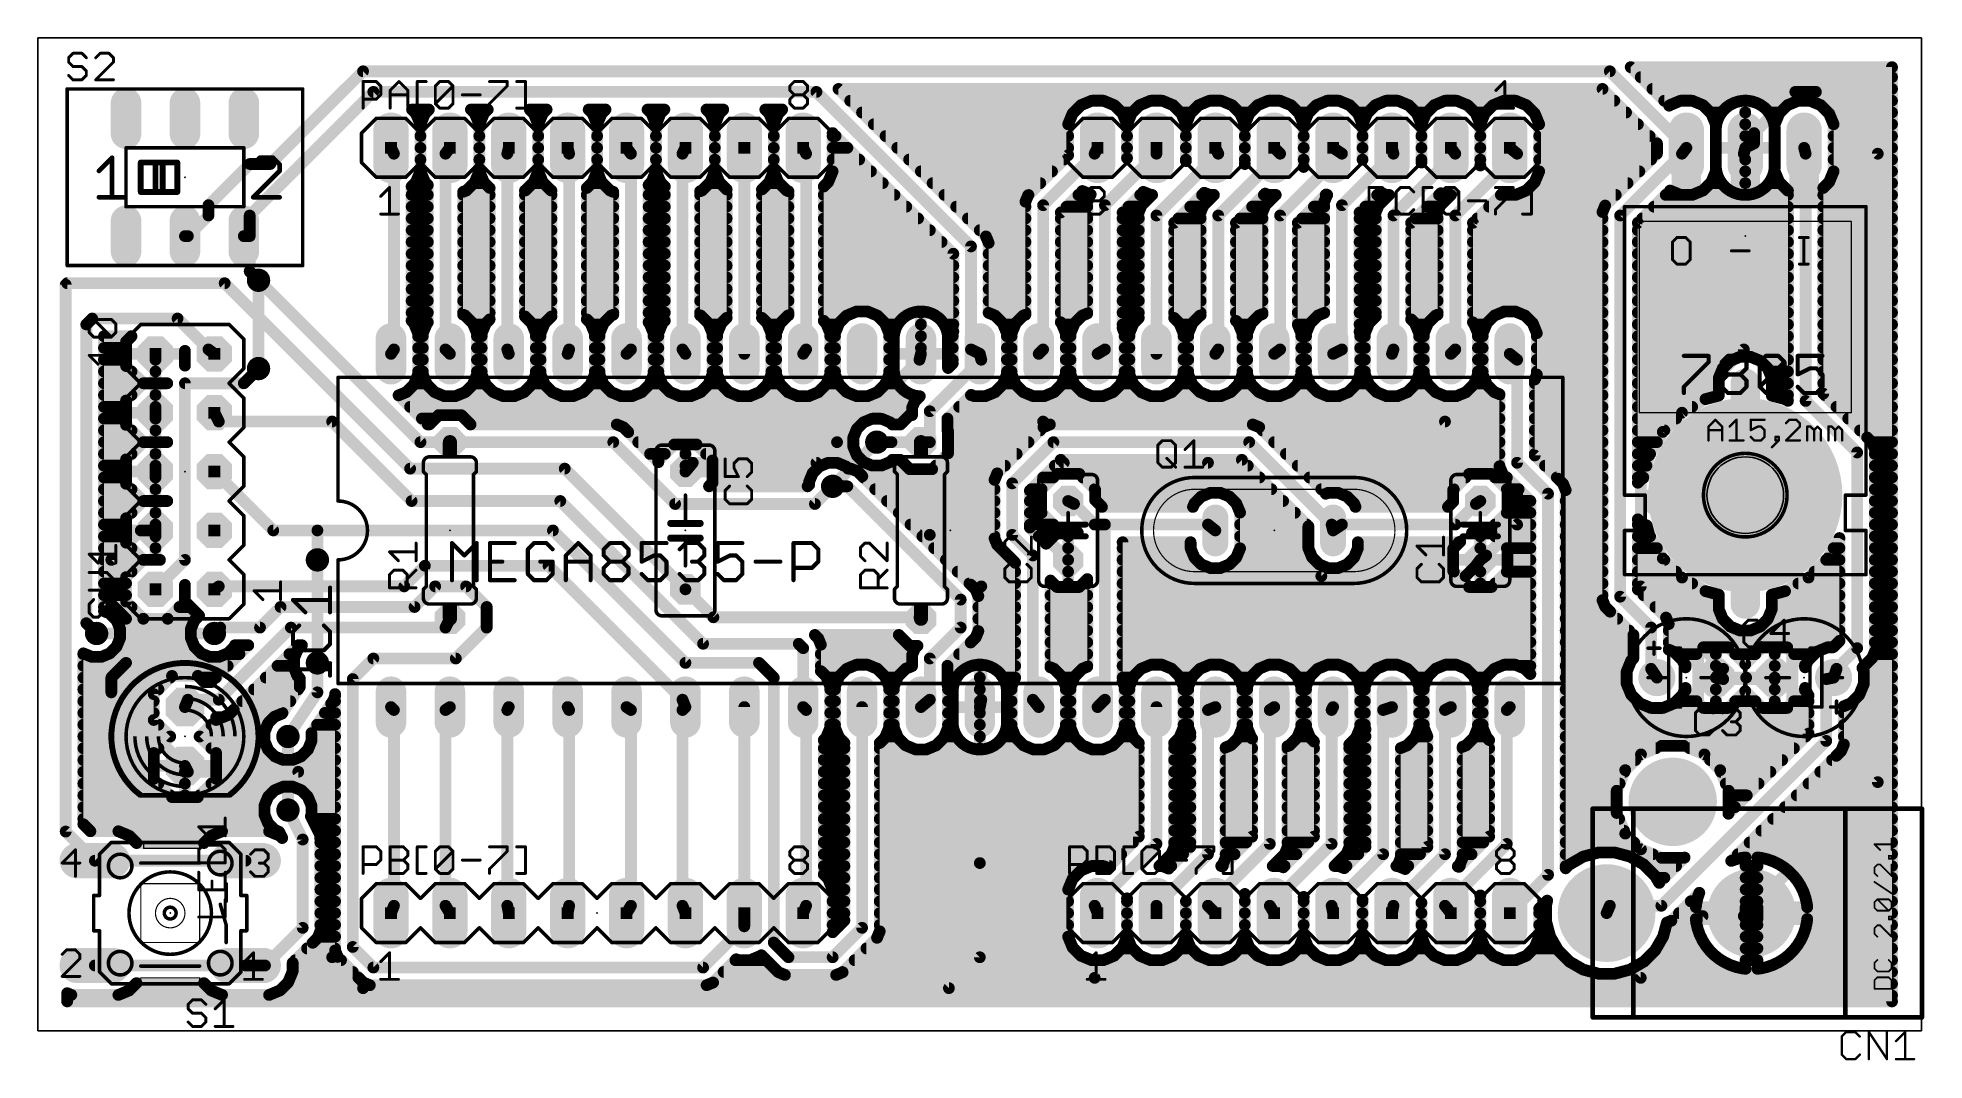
# Model space of a CAD drawing. Extents: x 40.6 to 122, y 26.7 to 70.8.
import ezdxf

# ---------------------------------------------------------------- set-up
doc = ezdxf.new("R2010")
doc.units = 0
for name, color, linetype in [('1', 22, 'CONTINUOUS'), ('129', 253, 'CONTINUOUS'), ('16', 175, 'CONTINUOUS'), ('17', 82, 'CONTINUOUS'), ('18', 82, 'CONTINUOUS'), ('19', 53, 'CONTINUOUS'), ('20', 7, 'CONTINUOUS'), ('21', 253, 'CONTINUOUS'), ('23', 7, 'CONTINUOUS'), ('25', 253, 'CONTINUOUS'), ('27', 253, 'CONTINUOUS'), ('42', 175, 'CONTINUOUS'), ('43', 82, 'CONTINUOUS'), ('51', 253, 'CONTINUOUS')]:
    doc.layers.add(name, color=color, linetype=linetype)

# ---------------------------------------------------------------- blocks, each defined once
blk = doc.blocks.new('RECT')
blk.add_solid([(-0.5, -0.5), (0.5, -0.5), (-0.5, 0.5), (0.5, 0.5)])
blk = doc.blocks.new('LONGP100')
at = {"const_width": 1}
blk.add_lwpolyline([(-0.5, 0), (0.5, 0)], dxfattribs=at)
at = {"const_width": 0.5}
for points in [[(-0.5, 0.25, 1), (-0.5, -0.25)], [(0.5, -0.25, 1), (0.5, 0.25)]]:
    blk.add_lwpolyline(points, format="xyb", dxfattribs=at)
blk = doc.blocks.new('OCTAGONP')
at = {"const_width": 0.5}
blk.add_lwpolyline([(-0.25, -0.1036), (-0.25, 0.1036), (-0.1036, 0.25), (0.1036, 0.25), (0.25, 0.1036), (0.25, -0.1036), (0.1036, -0.25), (-0.1036, -0.25), (-0.25, -0.1036), (-0.25, 0.1036)], dxfattribs=at)
blk = doc.blocks.new('ROUNDP')
at = {"const_width": 0.5}
blk.add_lwpolyline([(0, -0.25, 1), (0, 0.25, 1), (0, -0.25)], format="xyb", dxfattribs=at)
blk = doc.blocks.new('ROUNDV')
at = {"const_width": 0.5}
blk.add_lwpolyline([(0, -0.25, 1), (0, 0.25, 1), (0, -0.25)], format="xyb", dxfattribs=at)

msp = doc.modelspace()

# ---------------------------------------------------------------- linework, layer by layer
at = {"layer": '1', "const_width": 0.508}
for points in [[(50.165, 56.515), (50.165, 60.325)], [(74.93, 51.435), (76.835, 53.34)], [(52.705, 48.26), (52.705, 43.815)], [(43.18, 45.085), (48.26, 45.085)], [(51.435, 40.64), (51.435, 37.465)]]:
    msp.add_lwpolyline(points, dxfattribs=at)
at = {"layer": '1', "const_width": 0.254}
for points in [[(50.292, 60.325, 1), (50.038, 60.325)], [(50.038, 56.515, 1), (50.292, 56.515)], [(76.9248, 53.2502, 1), (76.7452, 53.4298)], [(74.8402, 51.5248, 1), (75.0198, 51.3452)], [(52.832, 48.26, 1), (52.578, 48.26)], [(43.18, 45.212, 1), (43.18, 44.958)], [(48.26, 44.958, 1), (48.26, 45.212)], [(52.578, 43.815, 1), (52.832, 43.815)], [(51.562, 40.64, 1), (51.308, 40.64)], [(51.308, 37.465, 1), (51.562, 37.465)]]:
    msp.add_lwpolyline(points, format="xyb", dxfattribs=at)
at = {"layer": '129', "const_width": 0.508}
for points in [[(50.165, 60.325), (50.165, 56.515)], [(74.93, 51.435), (76.835, 53.34)], [(52.705, 43.815), (52.705, 48.26)], [(43.18, 45.085), (48.26, 45.085)], [(51.435, 37.465), (51.435, 40.64)]]:
    msp.add_lwpolyline(points, dxfattribs=at)
at = {"layer": '129', "const_width": 0.254}
for points in [[(50.292, 60.325, 1), (50.038, 60.325)], [(50.038, 56.515, 1), (50.292, 56.515)], [(76.9248, 53.2502, 1), (76.7452, 53.4298)], [(74.8402, 51.5248, 1), (75.0198, 51.3452)], [(52.832, 48.26, 1), (52.578, 48.26)], [(43.18, 45.212, 1), (43.18, 44.958)], [(48.26, 44.958, 1), (48.26, 45.212)], [(52.578, 43.815, 1), (52.832, 43.815)], [(51.562, 40.64, 1), (51.308, 40.64)], [(51.308, 37.465, 1), (51.562, 37.465)]]:
    msp.add_lwpolyline(points, format="xyb", dxfattribs=at)
at = {"layer": '16'}
for points, const_width in [([(54.6735, 69.342), (50.673, 65.3415)], 0.508), ([(108.458, 69.342), (54.6735, 69.342)], 0.508), ([(111.76, 66.04), (108.458, 69.342)], 0.508), ([(111.0198, 67.8578), (109.3576, 69.52)], 0.508), ([(109.3576, 69.52), (120.63, 69.52)], 0.508), ([(109.7896, 69.088), (120.63, 69.088)], 0.508), ([(120.63, 69.52), (120.63, 29.21)], 0.508), ([(49.784, 63.119), (55.118, 68.453)], 0.508), ([(55.118, 68.453), (74.2315, 68.453)], 0.508), ([(74.2315, 68.453), (80.899, 61.7855)], 0.508), ([(81.545, 62.2171), (75.1821, 68.58)], 0.508), ([(75.1821, 68.58), (108.1424, 68.58)], 0.508), ([(108.1424, 68.58), (110.49, 66.2324)], 0.508), ([(110.2976, 68.58), (120.63, 68.58)], 0.508), ([(116.459, 68.453), (114.681, 66.675)], 0.508), ([(117.348, 68.453), (116.459, 68.453)], 0.508), ([(120.015, 65.786), (117.348, 68.453)], 0.508), ([(56.9567, 67.5214), (56.787, 67.691)], 0.508), ([(56.787, 67.691), (57.513, 67.691)], 0.508), ([(56.914, 67.564), (57.386, 67.564)], 0.508), ([(57.15, 67.0546), (56.9567, 67.5214)], 0.508), ([(57.3433, 67.5214), (57.15, 67.0546)], 0.508), ([(57.513, 67.691), (57.3433, 67.5214)], 0.508), ([(59.4967, 67.5214), (59.327, 67.691)], 0.508), ([(59.327, 67.691), (60.053, 67.691)], 0.508), ([(59.454, 67.564), (59.926, 67.564)], 0.508), ([(59.69, 67.0546), (59.4967, 67.5214)], 0.508), ([(59.8833, 67.5214), (59.69, 67.0546)], 0.508), ([(60.053, 67.691), (59.8833, 67.5214)], 0.508), ([(62.0367, 67.5214), (61.867, 67.691)], 0.508), ([(61.867, 67.691), (62.593, 67.691)], 0.508), ([(61.994, 67.564), (62.466, 67.564)], 0.508), ([(62.23, 67.0546), (62.0367, 67.5214)], 0.508), ([(62.4233, 67.5214), (62.23, 67.0546)], 0.508), ([(62.593, 67.691), (62.4233, 67.5214)], 0.508), ([(64.5767, 67.5214), (64.407, 67.691)], 0.508), ([(64.407, 67.691), (65.133, 67.691)], 0.508), ([(64.534, 67.564), (65.006, 67.564)], 0.508), ([(64.77, 67.0546), (64.5767, 67.5214)], 0.508), ([(64.9633, 67.5214), (64.77, 67.0546)], 0.508), ([(65.133, 67.691), (64.9633, 67.5214)], 0.508), ([(67.1167, 67.5214), (66.947, 67.691)], 0.508), ([(66.947, 67.691), (67.673, 67.691)], 0.508), ([(67.074, 67.564), (67.546, 67.564)], 0.508), ([(67.31, 67.0546), (67.1167, 67.5214)], 0.508), ([(67.5033, 67.5214), (67.31, 67.0546)], 0.508), ([(67.673, 67.691), (67.5033, 67.5214)], 0.508), ([(69.6566, 67.5214), (69.487, 67.691)], 0.508), ([(69.487, 67.691), (70.213, 67.691)], 0.508), ([(69.614, 67.564), (70.086, 67.564)], 0.508), ([(69.85, 67.0546), (69.6566, 67.5214)], 0.508), ([(70.0433, 67.5214), (69.85, 67.0546)], 0.508), ([(70.213, 67.691), (70.0433, 67.5214)], 0.508), ([(72.1967, 67.5214), (72.027, 67.691)], 0.508), ([(72.027, 67.691), (72.753, 67.691)], 0.508), ([(72.154, 67.564), (72.626, 67.564)], 0.508), ([(72.39, 67.0546), (72.1967, 67.5214)], 0.508), ([(72.5833, 67.5214), (72.39, 67.0546)], 0.508), ([(72.753, 67.691), (72.5833, 67.5214)], 0.508), ([(75.6901, 68.072), (108.6504, 68.072)], 0.508), ([(76.1981, 67.564), (85.326, 67.564)], 0.508), ([(85.2833, 67.5214), (85.09, 67.0546)], 0.508), ([(85.6406, 67.8787), (85.2833, 67.5214)], 0.508), ([(86.1074, 68.072), (85.6406, 67.8787)], 0.508), ([(86.6126, 68.072), (86.1074, 68.072)], 0.508), ([(87.0794, 67.8787), (86.6126, 68.072)], 0.508), ([(87.4367, 67.5214), (87.0794, 67.8787)], 0.508), ([(87.394, 67.564), (87.8659, 67.564)], 0.508), ([(87.63, 67.0546), (87.4367, 67.5214)], 0.508), ([(87.8233, 67.5214), (87.63, 67.0546)], 0.508), ([(88.1806, 67.8787), (87.8233, 67.5214)], 0.508), ([(88.6474, 68.072), (88.1806, 67.8787)], 0.508), ([(89.1526, 68.072), (88.6474, 68.072)], 0.508), ([(89.6194, 67.8787), (89.1526, 68.072)], 0.508), ([(89.9767, 67.5214), (89.6194, 67.8787)], 0.508), ([(89.934, 67.564), (90.406, 67.564)], 0.508), ([(90.17, 67.0546), (89.9767, 67.5214)], 0.508), ([(90.3633, 67.5214), (90.17, 67.0546)], 0.508), ([(90.7206, 67.8787), (90.3633, 67.5214)], 0.508), ([(91.1874, 68.072), (90.7206, 67.8787)], 0.508), ([(91.6926, 68.072), (91.1874, 68.072)], 0.508), ([(92.1594, 67.8787), (91.6926, 68.072)], 0.508), ([(92.5166, 67.5214), (92.1594, 67.8787)], 0.508), ([(92.474, 67.564), (92.946, 67.564)], 0.508), ([(92.71, 67.0546), (92.5166, 67.5214)], 0.508), ([(92.9033, 67.5214), (92.71, 67.0546)], 0.508), ([(93.2606, 67.8787), (92.9033, 67.5214)], 0.508), ([(93.7274, 68.072), (93.2606, 67.8787)], 0.508), ([(94.2326, 68.072), (93.7274, 68.072)], 0.508), ([(94.6994, 67.8787), (94.2326, 68.072)], 0.508), ([(95.0567, 67.5214), (94.6994, 67.8787)], 0.508), ([(95.014, 67.564), (95.486, 67.564)], 0.508), ([(95.25, 67.0546), (95.0567, 67.5214)], 0.508), ([(95.4433, 67.5214), (95.25, 67.0546)], 0.508), ([(95.8006, 67.8787), (95.4433, 67.5214)], 0.508), ([(96.2674, 68.072), (95.8006, 67.8787)], 0.508), ([(96.7726, 68.072), (96.2674, 68.072)], 0.508), ([(97.2394, 67.8787), (96.7726, 68.072)], 0.508), ([(97.5967, 67.5214), (97.2394, 67.8787)], 0.508), ([(97.554, 67.564), (98.026, 67.564)], 0.508), ([(97.79, 67.0546), (97.5967, 67.5214)], 0.508), ([(97.9833, 67.5214), (97.79, 67.0546)], 0.508), ([(98.3406, 67.8787), (97.9833, 67.5214)], 0.508), ([(98.8074, 68.072), (98.3406, 67.8787)], 0.508), ([(99.3126, 68.072), (98.8074, 68.072)], 0.508), ([(99.7794, 67.8787), (99.3126, 68.072)], 0.508), ([(100.1367, 67.5214), (99.7794, 67.8787)], 0.508), ([(100.094, 67.564), (100.566, 67.564)], 0.508), ([(100.33, 67.0546), (100.1367, 67.5214)], 0.508), ([(100.5233, 67.5214), (100.33, 67.0546)], 0.508), ([(100.8806, 67.8787), (100.5233, 67.5214)], 0.508), ([(101.3474, 68.072), (100.8806, 67.8787)], 0.508), ([(101.8526, 68.072), (101.3474, 68.072)], 0.508), ([(102.3194, 67.8787), (101.8526, 68.072)], 0.508), ([(102.6767, 67.5214), (102.3194, 67.8787)], 0.508), ([(102.634, 67.564), (103.106, 67.564)], 0.508), ([(102.87, 67.0546), (102.6767, 67.5214)], 0.508), ([(103.0633, 67.5214), (102.87, 67.0546)], 0.508), ([(103.4206, 67.8787), (103.0633, 67.5214)], 0.508), ([(103.8874, 68.072), (103.4206, 67.8787)], 0.508), ([(104.3926, 68.072), (103.8874, 68.072)], 0.508), ([(104.8594, 67.8787), (104.3926, 68.072)], 0.508), ([(105.2167, 67.5214), (104.8594, 67.8787)], 0.508), ([(105.174, 67.564), (109.1584, 67.564)], 0.508), ([(105.41, 67.0546), (105.2167, 67.5214)], 0.508), ([(110.8056, 68.072), (120.63, 68.072)], 0.508), ([(111.0406, 67.8787), (111.0198, 67.8578)], 0.508), ([(111.5074, 68.072), (111.0406, 67.8787)], 0.508), ([(112.0126, 68.072), (111.5074, 68.072)], 0.508), ([(112.4794, 67.8787), (112.0126, 68.072)], 0.508), ([(112.8367, 67.5214), (112.4794, 67.8787)], 0.508), ([(112.794, 67.564), (113.2838, 67.564)], 0.508), ([(113.03, 67.0546), (112.8367, 67.5214)], 0.508), ([(113.2138, 67.4676), (113.123, 67.2895)], 0.508), ([(113.3313, 67.6293), (113.2138, 67.4676)], 0.508), ([(113.4727, 67.7707), (113.3313, 67.6293)], 0.508), ([(113.6344, 67.8882), (113.4727, 67.7707)], 0.508), ([(113.8125, 67.979), (113.6344, 67.8882)], 0.508), ([(114.0026, 68.0407), (113.8125, 67.979)], 0.508), ([(114.2, 68.072), (114.0026, 68.0407)], 0.508), ([(114.3, 68.072), (114.2, 68.072)], 0.508), ([(114.4, 68.072), (114.3, 68.072)], 0.508), ([(114.3, 68.072), (114.3, 66.04)], 0.508), ([(114.3, 66.04), (114.3, 68.072)], 0.508), ([(114.3, 67.564), (114.3, 67.564)], 0.508), ([(114.5974, 68.0407), (114.4, 68.072)], 0.508), ([(114.7875, 67.979), (114.5974, 68.0407)], 0.508), ([(114.9656, 67.8882), (114.7875, 67.979)], 0.508), ([(115.1273, 67.7707), (114.9656, 67.8882)], 0.508), ([(115.2687, 67.6293), (115.1273, 67.7707)], 0.508), ([(115.3862, 67.4676), (115.2687, 67.6293)], 0.508), ([(115.3162, 67.564), (115.806, 67.564)], 0.508), ([(115.477, 67.2895), (115.3862, 67.4676)], 0.508), ([(115.7633, 67.5214), (115.57, 67.0546)], 0.508), ([(116.1206, 67.8787), (115.7633, 67.5214)], 0.508), ([(116.5874, 68.072), (116.1206, 67.8787)], 0.508), ([(117.0926, 68.072), (116.5874, 68.072)], 0.508), ([(117.5594, 67.8787), (117.0926, 68.072)], 0.508), ([(117.9167, 67.5214), (117.5594, 67.8787)], 0.508), ([(117.874, 67.564), (120.63, 67.564)], 0.508), ([(118.11, 67.0546), (117.9167, 67.5214)], 0.508), ([(57.1494, 67.056), (57.1506, 67.056)], 0.508), ([(57.15, 65.0254), (57.15, 67.0546)], 0.508), ([(57.15, 67.0546), (57.15, 65.0254)], 0.508), ([(57.15, 66.548), (57.15, 66.548)], 0.508), ([(59.6894, 67.056), (59.6906, 67.056)], 0.508), ([(59.69, 65.0254), (59.69, 67.0546)], 0.508), ([(59.69, 67.0546), (59.69, 65.0254)], 0.508), ([(59.69, 66.548), (59.69, 66.548)], 0.508), ([(62.2294, 67.056), (62.2306, 67.056)], 0.508), ([(62.23, 65.0254), (62.23, 67.0546)], 0.508), ([(62.23, 67.0546), (62.23, 65.0254)], 0.508), ([(62.23, 66.548), (62.23, 66.548)], 0.508), ([(64.7694, 67.056), (64.7706, 67.056)], 0.508), ([(64.77, 65.0254), (64.77, 67.0546)], 0.508), ([(64.77, 67.0546), (64.77, 65.0254)], 0.508), ([(64.77, 66.548), (64.77, 66.548)], 0.508), ([(67.3094, 67.056), (67.3106, 67.056)], 0.508), ([(67.31, 65.0254), (67.31, 67.0546)], 0.508), ([(67.31, 67.0546), (67.31, 65.0254)], 0.508), ([(67.31, 66.548), (67.31, 66.548)], 0.508), ([(69.8494, 67.056), (69.8506, 67.056)], 0.508), ([(69.85, 65.0254), (69.85, 67.0546)], 0.508), ([(69.85, 67.0546), (69.85, 65.0254)], 0.508), ([(69.85, 66.548), (69.85, 66.548)], 0.508), ([(72.3894, 67.056), (72.3906, 67.056)], 0.508), ([(72.39, 65.0254), (72.39, 67.0546)], 0.508), ([(72.39, 67.0546), (72.39, 65.0254)], 0.508), ([(72.39, 66.548), (72.39, 66.548)], 0.508), ([(74.93, 65.0254), (74.93, 66.6769)], 0.508), ([(74.93, 66.6769), (80.137, 61.4699)], 0.508), ([(74.93, 66.548), (75.0589, 66.548)], 0.508), ([(76.7061, 67.056), (85.0906, 67.056)], 0.508), ([(77.2141, 66.548), (85.09, 66.548)], 0.508), ([(85.09, 67.0546), (85.09, 65.7206)], 0.508), ([(87.6294, 67.056), (87.6306, 67.056)], 0.508), ([(87.63, 67.0546), (87.63, 65.5936)], 0.508), ([(87.63, 65.5936), (87.63, 67.0546)], 0.508), ([(87.63, 66.548), (87.63, 66.548)], 0.508), ([(90.1694, 67.056), (90.1706, 67.056)], 0.508), ([(90.17, 67.0546), (90.17, 65.4666)], 0.508), ([(90.17, 65.4666), (90.17, 67.0546)], 0.508), ([(90.17, 66.548), (90.17, 66.548)], 0.508), ([(92.7094, 67.056), (92.7106, 67.056)], 0.508), ([(92.71, 67.0546), (92.71, 65.3396)], 0.508), ([(92.71, 65.3396), (92.71, 67.0546)], 0.508), ([(92.71, 66.548), (92.71, 66.548)], 0.508), ([(95.2494, 67.056), (95.2506, 67.056)], 0.508), ([(95.25, 67.0546), (95.25, 65.2126)], 0.508), ([(95.25, 65.2126), (95.25, 67.0546)], 0.508), ([(95.25, 66.548), (95.25, 66.548)], 0.508), ([(97.7894, 67.056), (97.7906, 67.056)], 0.508), ([(97.79, 67.0546), (97.79, 65.5301)], 0.508), ([(97.79, 65.5301), (97.79, 67.0546)], 0.508), ([(97.79, 66.548), (97.79, 66.548)], 0.508), ([(100.3294, 67.056), (100.3306, 67.056)], 0.508), ([(100.33, 67.0546), (100.33, 65.4031)], 0.508), ([(100.33, 65.4031), (100.33, 67.0546)], 0.508), ([(100.33, 66.548), (100.33, 66.548)], 0.508), ([(102.8694, 67.056), (102.8706, 67.056)], 0.508), ([(102.87, 67.0546), (102.87, 65.2761)], 0.508), ([(102.87, 65.2761), (102.87, 67.0546)], 0.508), ([(102.87, 66.548), (102.87, 66.548)], 0.508), ([(105.4094, 67.056), (109.6664, 67.056)], 0.508), ([(105.41, 65.0254), (105.41, 67.0546)], 0.508), ([(105.41, 66.548), (110.1744, 66.548)], 0.508), ([(113.0294, 67.056), (113.0544, 67.056)], 0.508), ([(113.0613, 67.0994), (113.03, 66.9019)], 0.508), ([(113.03, 65.0254), (113.03, 67.0546)], 0.508), ([(113.03, 66.9019), (113.03, 66.04)], 0.508), ([(113.03, 66.548), (113.03, 66.548)], 0.508), ([(113.123, 67.2895), (113.0613, 67.0994)], 0.508), ([(114.3, 67.056), (114.3, 67.056)], 0.508), ([(114.3, 66.548), (114.3, 66.548)], 0.508), ([(114.681, 66.675), (114.681, 66.2305)], 0.508), ([(115.5387, 67.0994), (115.477, 67.2895)], 0.508), ([(115.57, 66.9019), (115.5387, 67.0994)], 0.508), ([(115.5456, 67.056), (115.5706, 67.056)], 0.508), ([(115.57, 67.0546), (115.57, 65.0254)], 0.508), ([(115.57, 66.04), (115.57, 66.9019)], 0.508), ([(115.57, 66.548), (115.57, 66.548)], 0.508), ([(118.1094, 67.056), (120.63, 67.056)], 0.508), ([(118.11, 65.0254), (118.11, 67.0546)], 0.508), ([(118.11, 66.548), (120.63, 66.548)], 0.508), ([(56.007, 65.786), (55.88, 66.04)], 0.508), ([(56.007, 65.786), (56.007, 57.3405)], 0.508), ([(57.15, 66.04), (57.15, 66.04)], 0.508), ([(58.2295, 65.786), (58.42, 66.04)], 0.508), ([(58.2295, 65.786), (58.2295, 57.3405)], 0.508), ([(59.69, 66.04), (59.69, 66.04)], 0.508), ([(60.8965, 65.786), (60.96, 66.04)], 0.508), ([(60.8965, 65.786), (60.8965, 57.3405)], 0.508), ([(62.23, 66.04), (62.23, 66.04)], 0.508), ([(63.5635, 65.786), (63.5, 66.04)], 0.508), ([(63.5635, 65.786), (63.5635, 57.3405)], 0.508), ([(64.77, 66.04), (64.77, 66.04)], 0.508), ([(66.2305, 65.786), (66.04, 66.04)], 0.508), ([(66.2305, 65.786), (66.2305, 57.3405)], 0.508), ([(67.31, 66.04), (67.31, 66.04)], 0.508), ([(68.453, 65.786), (68.58, 66.04)], 0.508), ([(68.453, 65.786), (68.453, 57.3405)], 0.508), ([(69.85, 66.04), (69.85, 66.04)], 0.508), ([(71.12, 66.04), (71.12, 57.15)], 0.508), ([(72.39, 66.04), (72.39, 66.04)], 0.508), ([(73.787, 65.786), (73.66, 66.04)], 0.508), ([(73.787, 65.786), (73.787, 57.3405)], 0.508), ([(74.93, 66.04), (75.5669, 66.04)], 0.508), ([(77.7221, 66.04), (85.09, 66.04)], 0.508), ([(85.09, 65.7206), (83.3645, 63.9951)], 0.508), ([(86.233, 65.786), (84.0105, 63.5635)], 0.508), ([(86.233, 65.786), (86.36, 66.04)], 0.508), ([(88.9, 65.786), (86.6775, 63.5635)], 0.508), ([(87.63, 66.04), (87.63, 66.04)], 0.508), ([(88.9, 65.786), (88.9, 66.04)], 0.508), ([(91.567, 65.786), (88.9, 63.119)], 0.508), ([(90.17, 66.04), (90.17, 66.04)], 0.508), ([(91.567, 65.786), (91.44, 66.04)], 0.508), ([(94.234, 65.786), (91.567, 63.119)], 0.508), ([(92.71, 66.04), (92.71, 66.04)], 0.508), ([(94.234, 65.786), (93.98, 66.04)], 0.508), ([(96.901, 65.786), (94.234, 63.119)], 0.508), ([(95.25, 66.04), (95.25, 66.04)], 0.508), ([(96.901, 65.786), (96.52, 66.04)], 0.508), ([(99.1235, 65.786), (96.901, 63.5635)], 0.508), ([(97.79, 66.04), (97.79, 66.04)], 0.508), ([(99.1235, 65.786), (99.06, 66.04)], 0.508), ([(101.7905, 65.786), (99.1235, 63.119)], 0.508), ([(100.33, 66.04), (100.33, 66.04)], 0.508), ([(101.7905, 65.786), (101.6, 66.04)], 0.508), ([(104.4575, 65.786), (101.7905, 63.119)], 0.508), ([(102.87, 66.04), (102.87, 66.04)], 0.508), ([(104.4575, 65.786), (104.14, 66.04)], 0.508), ([(105.41, 66.04), (110.49, 66.04)], 0.508), ([(110.49, 65.7841), (108.2565, 63.5506)], 0.508), ([(111.5695, 65.786), (108.9025, 63.119)], 0.508), ([(110.49, 66.2324), (110.49, 65.7841)], 0.508), ([(111.5695, 65.786), (111.76, 66.04)], 0.508), ([(113.03, 66.04), (114.3, 66.04)], 0.508), ([(114.3, 66.04), (113.03, 66.04)], 0.508), ([(113.03, 66.04), (113.03, 65.178)], 0.508), ([(113.03, 66.04), (114.3, 66.04)], 0.508), ([(114.2365, 65.786), (114.3, 66.04)], 0.508), ([(114.2365, 57.3405), (114.2365, 65.786)], 0.508), ([(114.681, 66.2305), (114.3, 66.04)], 0.508), ([(114.3, 64.008), (114.3, 66.04)], 0.508), ([(114.3, 66.04), (114.3, 66.04)], 0.508), ([(114.3, 66.04), (114.3, 64.008)], 0.508), ([(115.57, 66.04), (114.3, 66.04)], 0.508), ([(114.3, 66.04), (114.3, 66.04)], 0.508), ([(114.3, 66.04), (115.57, 66.04)], 0.508), ([(114.3, 66.04), (114.3, 66.04)], 0.508), ([(114.3, 66.04), (114.3, 66.04)], 0.508), ([(114.3, 66.04), (115.57, 66.04)], 0.508), ([(115.57, 65.178), (115.57, 66.04)], 0.508), ([(116.9035, 65.786), (116.84, 66.04)], 0.508), ([(116.9035, 55.118), (116.9035, 65.786)], 0.508), ([(118.11, 66.04), (120.63, 66.04)], 0.508), ([(120.015, 38.6715), (120.015, 65.786)], 0.508), ([(49.784, 65.3415), (48.006, 63.5635)], 0.508), ([(50.673, 65.3415), (49.784, 65.3415)], 0.508), ([(56.9567, 64.5586), (57.15, 65.0254)], 0.508), ([(57.1494, 65.024), (57.1506, 65.024)], 0.508), ([(57.15, 65.532), (57.15, 65.532)], 0.508), ([(57.15, 65.0254), (57.3433, 64.5586)], 0.508), ([(59.4967, 64.5586), (59.69, 65.0254)], 0.508), ([(59.6894, 65.024), (59.6906, 65.024)], 0.508), ([(59.69, 65.532), (59.69, 65.532)], 0.508), ([(59.69, 65.0254), (59.8833, 64.5586)], 0.508), ([(62.0367, 64.5586), (62.23, 65.0254)], 0.508), ([(62.2294, 65.024), (62.2306, 65.024)], 0.508), ([(62.23, 65.532), (62.23, 65.532)], 0.508), ([(62.23, 65.0254), (62.4233, 64.5586)], 0.508), ([(64.5767, 64.5586), (64.77, 65.0254)], 0.508), ([(64.7694, 65.024), (64.7706, 65.024)], 0.508), ([(64.77, 65.532), (64.77, 65.532)], 0.508), ([(64.77, 65.0254), (64.9633, 64.5586)], 0.508), ([(67.1167, 64.5586), (67.31, 65.0254)], 0.508), ([(67.3094, 65.024), (67.3106, 65.024)], 0.508), ([(67.31, 65.532), (67.31, 65.532)], 0.508), ([(67.31, 65.0254), (67.5033, 64.5586)], 0.508), ([(69.6566, 64.5586), (69.85, 65.0254)], 0.508), ([(69.8494, 65.024), (69.8506, 65.024)], 0.508), ([(69.85, 65.532), (69.85, 65.532)], 0.508), ([(69.85, 65.0254), (70.0433, 64.5586)], 0.508), ([(72.1967, 64.5586), (72.39, 65.0254)], 0.508), ([(72.3894, 65.024), (72.3906, 65.024)], 0.508), ([(72.39, 65.532), (72.39, 65.532)], 0.508), ([(72.39, 65.0254), (72.5833, 64.5586)], 0.508), ([(74.7366, 64.5586), (74.93, 65.0254)], 0.508), ([(74.9294, 65.024), (76.5829, 65.024)], 0.508), ([(74.93, 65.532), (76.0749, 65.532)], 0.508), ([(78.2301, 65.532), (84.9014, 65.532)], 0.508), ([(78.7381, 65.024), (84.3934, 65.024)], 0.508), ([(87.63, 65.5936), (87.63, 65.5936)], 0.508), ([(90.17, 65.532), (90.17, 65.532)], 0.508), ([(90.17, 65.4666), (90.17, 65.4666)], 0.508), ([(92.71, 65.532), (92.71, 65.532)], 0.508), ([(92.71, 65.3396), (92.71, 65.3396)], 0.508), ([(95.25, 65.532), (95.25, 65.532)], 0.508), ([(95.25, 65.2126), (95.25, 65.2126)], 0.508), ([(97.79, 65.532), (97.79, 65.532)], 0.508), ([(97.79, 65.5301), (97.79, 65.5301)], 0.508), ([(100.33, 65.532), (100.33, 65.532)], 0.508), ([(100.33, 65.4031), (100.33, 65.4031)], 0.508), ([(102.87, 65.532), (102.87, 65.532)], 0.508), ([(102.87, 65.2761), (102.87, 65.2761)], 0.508), ([(105.2167, 64.5586), (105.41, 65.0254)], 0.508), ([(105.4094, 65.024), (109.7299, 65.024)], 0.508), ([(105.41, 65.532), (110.2379, 65.532)], 0.508), ([(112.8367, 64.5586), (113.03, 65.0254)], 0.508), ([(113.0294, 65.024), (113.0544, 65.024)], 0.508), ([(113.03, 65.532), (113.03, 65.532)], 0.508), ([(113.03, 65.178), (113.0613, 64.9806)], 0.508), ([(113.0613, 64.9806), (113.123, 64.7905)], 0.508), ([(114.3, 65.532), (114.3, 65.532)], 0.508), ([(114.3, 65.024), (114.3, 65.024)], 0.508), ([(115.477, 64.7905), (115.5387, 64.9806)], 0.508), ([(115.5387, 64.9806), (115.57, 65.178)], 0.508), ([(115.5456, 65.024), (115.5706, 65.024)], 0.508), ([(115.57, 65.532), (115.57, 65.532)], 0.508), ([(115.57, 65.0254), (115.7633, 64.5586)], 0.508), ([(117.9167, 64.5586), (118.11, 65.0254)], 0.508), ([(118.1094, 65.024), (120.63, 65.024)], 0.508), ([(118.11, 65.532), (120.63, 65.532)], 0.508), ([(56.769, 64.371), (56.9567, 64.5586)], 0.508), ([(56.769, 58.5738), (56.769, 64.371)], 0.508), ([(56.914, 64.516), (57.3859, 64.516)], 0.508), ([(57.3433, 64.5586), (57.4675, 64.4344)], 0.508), ([(57.4675, 64.4344), (57.4675, 58.5103)], 0.508), ([(58.9915, 64.1401), (59.1394, 64.2013)], 0.508), ([(58.9915, 58.8383), (58.9915, 64.1401)], 0.508), ([(59.1394, 64.2013), (59.4967, 64.5586)], 0.508), ([(59.4541, 64.516), (59.9259, 64.516)], 0.508), ([(59.8833, 64.5586), (60.1345, 64.3074)], 0.508), ([(60.1345, 64.3074), (60.1345, 58.6373)], 0.508), ([(61.6585, 64.1927), (61.6794, 64.2013)], 0.508), ([(61.6585, 58.7643), (61.6585, 64.1927)], 0.508), ([(61.6794, 64.2013), (62.0367, 64.5586)], 0.508), ([(61.9941, 64.516), (62.4659, 64.516)], 0.508), ([(62.4233, 64.5586), (62.7806, 64.2013)], 0.508), ([(62.7806, 64.2013), (62.8015, 64.1927)], 0.508), ([(62.8015, 64.1927), (62.8015, 58.7643)], 0.508), ([(64.3255, 64.3074), (64.5767, 64.5586)], 0.508), ([(64.3255, 58.6373), (64.3255, 64.3074)], 0.508), ([(64.5341, 64.516), (65.0059, 64.516)], 0.508), ([(64.9633, 64.5586), (65.3206, 64.2013)], 0.508), ([(65.3206, 64.2013), (65.4685, 64.1401)], 0.508), ([(65.4685, 64.1401), (65.4685, 58.8383)], 0.508), ([(66.9925, 64.4344), (67.1167, 64.5586)], 0.508), ([(66.9925, 58.5103), (66.9925, 64.4344)], 0.508), ([(67.074, 64.516), (67.5459, 64.516)], 0.508), ([(67.5033, 64.5586), (67.691, 64.3709)], 0.508), ([(67.691, 64.3709), (67.691, 58.5738)], 0.508), ([(69.215, 64.1664), (69.2994, 64.2013)], 0.508), ([(69.215, 58.812), (69.215, 64.1664)], 0.508), ([(69.2994, 64.2013), (69.6566, 64.5586)], 0.508), ([(69.6141, 64.516), (70.0859, 64.516)], 0.508), ([(70.0433, 64.5586), (70.358, 64.2439)], 0.508), ([(70.358, 64.2439), (70.358, 58.7008)], 0.508), ([(71.882, 64.2439), (72.1967, 64.5586)], 0.508), ([(71.882, 58.7008), (71.882, 64.2439)], 0.508), ([(72.154, 64.516), (72.6259, 64.516)], 0.508), ([(72.5833, 64.5586), (72.9406, 64.2013)], 0.508), ([(72.9406, 64.2013), (73.025, 64.1664)], 0.508), ([(73.025, 64.1664), (73.025, 58.812)], 0.508), ([(74.549, 64.3709), (74.7366, 64.5586)], 0.508), ([(74.549, 58.5738), (74.549, 64.3709)], 0.508), ([(74.6941, 64.516), (77.0909, 64.516)], 0.508), ([(79.2461, 64.516), (83.8854, 64.516)], 0.508), ([(84.7725, 63.2479), (85.701, 64.1763)], 0.508), ([(85.701, 64.1763), (86.0628, 64.0265)], 0.508), ([(87.4395, 63.2479), (88.3308, 64.1391)], 0.508), ([(88.3308, 64.1391), (88.6474, 64.008)], 0.508), ([(89.662, 62.8034), (90.9606, 64.1019)], 0.508), ([(90.9606, 64.1019), (91.1874, 64.008)], 0.508), ([(92.329, 62.8034), (93.5904, 64.0648)], 0.508), ([(93.5904, 64.0648), (93.7274, 64.008)], 0.508), ([(97.663, 63.2479), (98.5357, 64.1205)], 0.508), ([(98.5357, 64.1205), (98.8074, 64.008)], 0.508), ([(99.8855, 62.8034), (101.1655, 64.0833)], 0.508), ([(101.1655, 64.0833), (101.3474, 64.008)], 0.508), ([(102.5525, 62.8034), (103.7953, 64.0461)], 0.508), ([(103.7953, 64.0461), (103.8874, 64.008)], 0.508), ([(104.3926, 64.008), (104.8594, 64.2013)], 0.508), ([(104.8594, 64.2013), (105.2167, 64.5586)], 0.508), ([(105.1741, 64.516), (109.2219, 64.516)], 0.508), ([(109.6645, 62.8034), (111.0561, 64.1949)], 0.508), ([(111.0561, 64.1949), (111.5074, 64.008)], 0.508), ([(112.0126, 64.008), (112.4794, 64.2013)], 0.508), ([(112.4794, 64.2013), (112.8367, 64.5586)], 0.508), ([(112.794, 64.516), (113.2838, 64.516)], 0.508), ([(113.123, 64.7905), (113.2138, 64.6124)], 0.508), ([(113.2138, 64.6124), (113.3313, 64.4506)], 0.508), ([(113.3313, 64.4506), (113.4727, 64.3093)], 0.508), ([(113.4727, 64.3093), (113.6344, 64.1918)], 0.508), ([(113.6344, 64.1918), (113.8125, 64.101)], 0.508), ([(113.8125, 64.101), (114.0026, 64.0393)], 0.508), ([(114.0026, 64.0393), (114.2, 64.008)], 0.508), ([(114.3, 64.516), (114.3, 64.516)], 0.508), ([(114.4, 64.008), (114.5974, 64.0393)], 0.508), ([(114.5974, 64.0393), (114.7875, 64.101)], 0.508), ([(114.7875, 64.101), (114.9656, 64.1918)], 0.508), ([(114.9656, 64.1918), (115.1273, 64.3093)], 0.508), ([(115.1273, 64.3093), (115.2687, 64.4506)], 0.508), ([(115.2687, 64.4506), (115.3862, 64.6124)], 0.508), ([(115.3162, 64.516), (115.8059, 64.516)], 0.508), ([(115.3862, 64.6124), (115.477, 64.7905)], 0.508), ([(115.7633, 64.5586), (116.1206, 64.2013)], 0.508), ([(116.1206, 64.2013), (116.1415, 64.1927)], 0.508), ([(116.1415, 64.1927), (116.1415, 55.1234)], 0.508), ([(117.6655, 64.3074), (117.9167, 64.5586)], 0.508), ([(117.6655, 55.4336), (117.6655, 64.3074)], 0.508), ([(117.8741, 64.516), (120.63, 64.516)], 0.508), ([(48.006, 63.5635), (48.006, 63.119)], 0.508), ([(56.769, 64.008), (57.4675, 64.008)], 0.508), ([(56.769, 63.5), (57.4675, 63.5)], 0.508), ([(58.9915, 64.008), (60.1345, 64.008)], 0.508), ([(58.9915, 63.5), (60.1345, 63.5)], 0.508), ([(61.6585, 64.008), (62.8015, 64.008)], 0.508), ([(61.6585, 63.5), (62.8015, 63.5)], 0.508), ([(64.3255, 64.008), (65.4685, 64.008)], 0.508), ([(64.3255, 63.5), (65.4685, 63.5)], 0.508), ([(66.9925, 64.008), (67.691, 64.008)], 0.508), ([(66.9925, 63.5), (67.691, 63.5)], 0.508), ([(69.215, 64.008), (70.358, 64.008)], 0.508), ([(69.215, 63.5), (70.358, 63.5)], 0.508), ([(71.882, 64.008), (73.025, 64.008)], 0.508), ([(71.882, 63.5), (73.025, 63.5)], 0.508), ([(74.549, 64.008), (77.5989, 64.008)], 0.508), ([(74.549, 63.5), (78.1069, 63.5)], 0.508), ([(79.7541, 64.008), (83.3774, 64.008)], 0.508), ([(80.2621, 63.5), (83.2485, 63.5)], 0.508), ([(83.3645, 63.9951), (83.2485, 63.7151)], 0.508), ([(83.2485, 63.7151), (83.2485, 58.8383)], 0.508), ([(84.0105, 63.5635), (84.0105, 57.3405)], 0.508), ([(84.7725, 58.5103), (84.7725, 63.2479)], 0.508), ([(85.0246, 63.5), (85.9155, 63.5)], 0.508), ([(85.5326, 64.008), (86.0444, 64.008)], 0.508), ([(86.0315, 63.9951), (85.9155, 63.7151)], 0.508), ([(85.9155, 63.7151), (85.9155, 58.8909)], 0.508), ([(86.0628, 64.0265), (86.0315, 63.9951)], 0.508), ([(86.6775, 63.5635), (86.6775, 57.3405)], 0.508), ([(87.4395, 58.2574), (87.4395, 63.2479)], 0.508), ([(87.6916, 63.5), (88.233, 63.5)], 0.508), ([(88.254, 63.5506), (88.138, 63.2706)], 0.508), ([(88.138, 63.2706), (88.138, 58.7008)], 0.508), ([(88.1996, 64.008), (88.6474, 64.008)], 0.508), ([(88.7114, 64.008), (88.254, 63.5506)], 0.508), ([(88.6474, 64.008), (88.7114, 64.008)], 0.508), ([(90.3586, 63.5), (90.9, 63.5)], 0.508), ([(90.921, 63.5506), (90.805, 63.2706)], 0.508), ([(90.805, 63.2706), (90.805, 58.812)], 0.508), ([(90.8666, 64.008), (91.1874, 64.008)], 0.508), ([(91.3784, 64.008), (90.921, 63.5506)], 0.508), ([(91.1874, 64.008), (91.3784, 64.008)], 0.508), ([(93.0256, 63.5), (93.567, 63.5)], 0.508), ([(93.588, 63.5506), (93.472, 63.2706)], 0.508), ([(93.472, 63.2706), (93.472, 58.8646)], 0.508), ([(93.5336, 64.008), (93.7274, 64.008)], 0.508), ([(94.0454, 64.008), (93.588, 63.5506)], 0.508), ([(93.7274, 64.008), (94.0454, 64.008)], 0.508), ([(94.996, 62.8034), (96.2202, 64.0276)], 0.508), ([(95.6926, 63.5), (96.139, 63.5)], 0.508), ([(96.255, 63.9951), (96.139, 63.7151)], 0.508), ([(96.139, 63.7151), (96.139, 58.9173)], 0.508), ([(96.2006, 64.008), (96.2674, 64.008)], 0.508), ([(96.2202, 64.0276), (96.2674, 64.008)], 0.508), ([(96.2679, 64.008), (96.255, 63.9951)], 0.508), ([(96.2674, 64.008), (96.2679, 64.008)], 0.508), ([(96.901, 63.5635), (96.901, 57.3405)], 0.508), ([(97.663, 58.1041), (97.663, 63.2479)], 0.508), ([(97.9151, 63.5), (98.4565, 63.5)], 0.508), ([(98.4775, 63.5506), (98.3615, 63.2706)], 0.508), ([(98.3615, 63.2706), (98.3615, 58.7643)], 0.508), ([(98.4231, 64.008), (98.8074, 64.008)], 0.508), ([(98.9349, 64.008), (98.4775, 63.5506)], 0.508), ([(98.8074, 64.008), (98.9349, 64.008)], 0.508), ([(100.5821, 63.5), (101.1235, 63.5)], 0.508), ([(101.1445, 63.5506), (101.0285, 63.2706)], 0.508), ([(101.0285, 63.2706), (101.0285, 58.8383)], 0.508), ([(101.0901, 64.008), (101.3474, 64.008)], 0.508), ([(101.6019, 64.008), (101.1445, 63.5506)], 0.508), ([(101.3474, 64.008), (101.6019, 64.008)], 0.508), ([(103.2491, 63.5), (108.2355, 63.5)], 0.508), ([(103.7571, 64.008), (103.8874, 64.008)], 0.508), ([(103.8874, 64.008), (104.3926, 64.008)], 0.508), ([(104.3926, 64.008), (108.7139, 64.008)], 0.508), ([(108.2565, 63.5506), (108.1405, 63.2706)], 0.508), ([(108.1405, 63.2706), (108.1405, 46.5209)], 0.508), ([(110.3611, 63.5), (116.1415, 63.5)], 0.508), ([(110.8691, 64.008), (111.5074, 64.008)], 0.508), ([(111.5074, 64.008), (112.0126, 64.008)], 0.508), ([(112.0126, 64.008), (114.2, 64.008)], 0.508), ([(114.2, 64.008), (114.3, 64.008)], 0.508), ([(114.3, 64.008), (114.4, 64.008)], 0.508), ([(114.3, 64.008), (114.3, 64.008)], 0.508), ([(114.4, 64.008), (116.1415, 64.008)], 0.508), ([(117.6655, 64.008), (120.63, 64.008)], 0.508), ([(117.6655, 63.5), (120.63, 63.5)], 0.508), ([(48.006, 63.119), (47.117, 62.23)], 0.508), ([(49.784, 62.23), (49.784, 63.119)], 0.508), ([(56.769, 62.992), (57.4675, 62.992)], 0.508), ([(56.769, 62.484), (57.4675, 62.484)], 0.508), ([(58.9915, 62.992), (60.1345, 62.992)], 0.508), ([(58.9915, 62.484), (60.1345, 62.484)], 0.508), ([(61.6585, 62.992), (62.8015, 62.992)], 0.508), ([(61.6585, 62.484), (62.8015, 62.484)], 0.508), ([(64.3255, 62.992), (65.4685, 62.992)], 0.508), ([(64.3255, 62.484), (65.4685, 62.484)], 0.508), ([(66.9925, 62.992), (67.691, 62.992)], 0.508), ([(66.9925, 62.484), (67.691, 62.484)], 0.508), ([(69.215, 62.992), (70.358, 62.992)], 0.508), ([(69.215, 62.484), (70.358, 62.484)], 0.508), ([(71.882, 62.992), (73.025, 62.992)], 0.508), ([(71.882, 62.484), (73.025, 62.484)], 0.508), ([(74.549, 62.992), (78.6149, 62.992)], 0.508), ([(74.549, 62.484), (79.1229, 62.484)], 0.508), ([(80.7701, 62.992), (83.2485, 62.992)], 0.508), ([(81.2781, 62.484), (83.2485, 62.484)], 0.508), ([(84.7725, 62.992), (85.9155, 62.992)], 0.508), ([(84.7725, 62.484), (85.9155, 62.484)], 0.508), ([(87.4395, 62.992), (88.138, 62.992)], 0.508), ([(87.4395, 62.484), (88.138, 62.484)], 0.508), ([(88.9, 63.119), (88.9, 57.15)], 0.508), ([(89.662, 58.7008), (89.662, 62.8034)], 0.508), ([(89.662, 62.484), (90.805, 62.484)], 0.508), ([(89.8506, 62.992), (90.805, 62.992)], 0.508), ([(91.567, 63.119), (91.567, 57.3405)], 0.508), ([(92.329, 58.5738), (92.329, 62.8034)], 0.508), ([(92.329, 62.484), (93.472, 62.484)], 0.508), ([(92.5176, 62.992), (93.472, 62.992)], 0.508), ([(94.234, 63.119), (94.234, 57.3405)], 0.508), ([(94.996, 58.4107), (94.996, 62.8034)], 0.508), ([(94.996, 62.484), (96.139, 62.484)], 0.508), ([(95.1846, 62.992), (96.139, 62.992)], 0.508), ([(97.663, 62.992), (98.3615, 62.992)], 0.508), ([(97.663, 62.484), (98.3615, 62.484)], 0.508), ([(99.1235, 63.119), (99.1235, 57.3405)], 0.508), ([(99.8855, 58.6373), (99.8855, 62.8034)], 0.508), ([(99.8855, 62.484), (101.0285, 62.484)], 0.508), ([(100.0741, 62.992), (101.0285, 62.992)], 0.508), ([(101.7905, 63.119), (101.7905, 57.3405)], 0.508), ([(102.5525, 58.5103), (102.5525, 62.8034)], 0.508), ([(102.5525, 62.484), (108.1405, 62.484)], 0.508), ([(102.7411, 62.992), (108.1405, 62.992)], 0.508), ([(108.9025, 63.119), (108.9025, 46.6725)], 0.508), ([(109.6645, 51.5909), (109.6645, 62.8034)], 0.508), ([(109.6645, 62.484), (116.1415, 62.484)], 0.508), ([(109.8531, 62.992), (116.1415, 62.992)], 0.508), ([(117.6655, 62.992), (120.63, 62.992)], 0.508), ([(117.6655, 62.484), (120.63, 62.484)], 0.508), ([(47.117, 62.23), (46.99, 62.23)], 0.508), ([(49.784, 62.23), (49.53, 62.23)], 0.508), ([(49.784, 62.23), (49.784, 60.706)], 0.508), ([(56.769, 61.976), (57.4675, 61.976)], 0.508), ([(58.9915, 61.976), (60.1345, 61.976)], 0.508), ([(61.6585, 61.976), (62.8015, 61.976)], 0.508), ([(64.3255, 61.976), (65.4685, 61.976)], 0.508), ([(66.9925, 61.976), (67.691, 61.976)], 0.508), ([(69.215, 61.976), (70.358, 61.976)], 0.508), ([(71.882, 61.976), (73.025, 61.976)], 0.508), ([(74.549, 61.976), (79.6309, 61.976)], 0.508), ([(80.899, 61.7855), (80.899, 57.3405)], 0.508), ([(81.661, 61.9371), (81.545, 62.2171)], 0.508), ([(81.6449, 61.976), (83.2485, 61.976)], 0.508), ([(81.661, 58.9172), (81.661, 61.9371)], 0.508), ([(84.7725, 61.976), (85.9155, 61.976)], 0.508), ([(87.4395, 61.976), (88.138, 61.976)], 0.508), ([(89.662, 61.976), (90.805, 61.976)], 0.508), ([(92.329, 61.976), (93.472, 61.976)], 0.508), ([(94.996, 61.976), (96.139, 61.976)], 0.508), ([(97.663, 61.976), (98.3615, 61.976)], 0.508), ([(99.8855, 61.976), (101.0285, 61.976)], 0.508), ([(102.5525, 61.976), (108.1405, 61.976)], 0.508), ([(109.6645, 61.976), (116.1415, 61.976)], 0.508), ([(117.6655, 61.976), (120.63, 61.976)], 0.508), ([(56.769, 61.468), (57.4675, 61.468)], 0.508), ([(56.769, 60.96), (57.4675, 60.96)], 0.508), ([(58.9915, 61.468), (60.1345, 61.468)], 0.508), ([(58.9915, 60.96), (60.1345, 60.96)], 0.508), ([(61.6585, 61.468), (62.8015, 61.468)], 0.508), ([(61.6585, 60.96), (62.8015, 60.96)], 0.508), ([(64.3255, 61.468), (65.4685, 61.468)], 0.508), ([(64.3255, 60.96), (65.4685, 60.96)], 0.508), ([(66.9925, 61.468), (67.691, 61.468)], 0.508), ([(66.9925, 60.96), (67.691, 60.96)], 0.508), ([(69.215, 61.468), (70.358, 61.468)], 0.508), ([(69.215, 60.96), (70.358, 60.96)], 0.508), ([(71.882, 61.468), (73.025, 61.468)], 0.508), ([(71.882, 60.96), (73.025, 60.96)], 0.508), ([(74.549, 61.468), (80.137, 61.468)], 0.508), ([(74.549, 60.96), (80.137, 60.96)], 0.508), ([(80.137, 61.4699), (80.137, 58.1041)], 0.508), ([(81.661, 61.468), (83.2485, 61.468)], 0.508), ([(81.661, 60.96), (83.2485, 60.96)], 0.508), ([(84.7725, 61.468), (85.9155, 61.468)], 0.508), ([(84.7725, 60.96), (85.9155, 60.96)], 0.508), ([(87.4395, 61.468), (88.138, 61.468)], 0.508), ([(87.4395, 60.96), (88.138, 60.96)], 0.508), ([(89.662, 61.468), (90.805, 61.468)], 0.508), ([(89.662, 60.96), (90.805, 60.96)], 0.508), ([(92.329, 61.468), (93.472, 61.468)], 0.508), ([(92.329, 60.96), (93.472, 60.96)], 0.508), ([(94.996, 61.468), (96.139, 61.468)], 0.508), ([(94.996, 60.96), (96.139, 60.96)], 0.508), ([(97.663, 61.468), (98.3615, 61.468)], 0.508), ([(97.663, 60.96), (98.3615, 60.96)], 0.508), ([(99.8855, 61.468), (101.0285, 61.468)], 0.508), ([(99.8855, 60.96), (101.0285, 60.96)], 0.508), ([(102.5525, 61.468), (108.1405, 61.468)], 0.508), ([(102.5525, 60.96), (108.1405, 60.96)], 0.508), ([(109.6645, 61.468), (116.1415, 61.468)], 0.508), ([(109.6645, 60.96), (116.1415, 60.96)], 0.508), ([(117.6655, 61.468), (120.63, 61.468)], 0.508), ([(117.6655, 60.96), (120.63, 60.96)], 0.508), ([(41.8465, 60.1345), (41.8465, 36.5379)], 0.508), ([(48.7045, 60.198), (41.91, 60.198)], 0.508), ([(56.7055, 52.197), (48.7045, 60.198)], 0.508), ([(49.784, 60.706), (50.165, 60.325)], 0.508), ([(57.15, 53.34), (50.165, 60.325)], 0.508), ([(56.769, 60.452), (57.4675, 60.452)], 0.508), ([(58.9915, 60.452), (60.1345, 60.452)], 0.508), ([(61.6585, 60.452), (62.8015, 60.452)], 0.508), ([(64.3255, 60.452), (65.4685, 60.452)], 0.508), ([(66.9925, 60.452), (67.691, 60.452)], 0.508), ([(69.215, 60.452), (70.358, 60.452)], 0.508), ([(71.882, 60.452), (73.025, 60.452)], 0.508), ([(74.549, 60.452), (80.137, 60.452)], 0.508), ([(81.661, 60.452), (83.2485, 60.452)], 0.508), ([(84.7725, 60.452), (85.9155, 60.452)], 0.508), ([(87.4395, 60.452), (88.138, 60.452)], 0.508), ([(89.662, 60.452), (90.805, 60.452)], 0.508), ([(92.329, 60.452), (93.472, 60.452)], 0.508), ([(94.996, 60.452), (96.139, 60.452)], 0.508), ([(97.663, 60.452), (98.3615, 60.452)], 0.508), ([(99.8855, 60.452), (101.0285, 60.452)], 0.508), ([(102.5525, 60.452), (108.1405, 60.452)], 0.508), ([(109.6645, 60.452), (116.1415, 60.452)], 0.508), ([(117.6655, 60.452), (120.63, 60.452)], 0.508), ([(56.769, 59.944), (57.4675, 59.944)], 0.508), ([(56.769, 59.436), (57.4675, 59.436)], 0.508), ([(58.9915, 59.944), (60.1345, 59.944)], 0.508), ([(58.9915, 59.436), (60.1345, 59.436)], 0.508), ([(61.6585, 59.944), (62.8015, 59.944)], 0.508), ([(61.6585, 59.436), (62.8015, 59.436)], 0.508), ([(64.3255, 59.944), (65.4685, 59.944)], 0.508), ([(64.3255, 59.436), (65.4685, 59.436)], 0.508), ([(66.9925, 59.944), (67.691, 59.944)], 0.508), ([(66.9925, 59.436), (67.691, 59.436)], 0.508), ([(69.215, 59.944), (70.358, 59.944)], 0.508), ([(69.215, 59.436), (70.358, 59.436)], 0.508), ([(71.882, 59.944), (73.025, 59.944)], 0.508), ([(71.882, 59.436), (73.025, 59.436)], 0.508), ([(74.549, 59.944), (80.137, 59.944)], 0.508), ([(74.549, 59.436), (80.137, 59.436)], 0.508), ([(81.661, 59.944), (83.2485, 59.944)], 0.508), ([(81.661, 59.436), (83.2485, 59.436)], 0.508), ([(84.7725, 59.944), (85.9155, 59.944)], 0.508), ([(84.7725, 59.436), (85.9155, 59.436)], 0.508), ([(87.4395, 59.944), (88.138, 59.944)], 0.508), ([(87.4395, 59.436), (88.138, 59.436)], 0.508), ([(89.662, 59.944), (90.805, 59.944)], 0.508), ([(89.662, 59.436), (90.805, 59.436)], 0.508), ([(92.329, 59.944), (93.472, 59.944)], 0.508), ([(92.329, 59.436), (93.472, 59.436)], 0.508), ([(94.996, 59.944), (96.139, 59.944)], 0.508), ([(94.996, 59.436), (96.139, 59.436)], 0.508), ([(97.663, 59.944), (98.3615, 59.944)], 0.508), ([(97.663, 59.436), (98.3615, 59.436)], 0.508), ([(99.8855, 59.944), (101.0285, 59.944)], 0.508), ([(99.8855, 59.436), (101.0285, 59.436)], 0.508), ([(102.5525, 59.944), (108.1405, 59.944)], 0.508), ([(102.5525, 59.436), (108.1405, 59.436)], 0.508), ([(109.6645, 59.944), (116.1415, 59.944)], 0.508), ([(109.6645, 59.436), (116.1415, 59.436)], 0.508), ([(117.6655, 59.944), (120.63, 59.944)], 0.508), ([(117.6655, 59.436), (120.63, 59.436)], 0.508), ([(42.7355, 58.42), (42.9895, 58.674)], 0.508), ([(42.7355, 58.42), (42.7355, 45.5295)], 0.508), ([(42.9895, 58.674), (46.6725, 58.674)], 0.508), ([(46.6725, 58.674), (48.006, 57.3405)], 0.508), ([(56.769, 58.928), (57.4675, 58.928)], 0.508), ([(56.8705, 58.4722), (56.769, 58.5738)], 0.508), ([(57.0484, 58.0428), (56.8705, 58.4722)], 0.508), ([(56.8922, 58.42), (57.4078, 58.42)], 0.508), ([(57.4295, 58.4722), (57.2516, 58.0428)], 0.508), ([(57.4675, 58.5103), (57.4295, 58.4722)], 0.508), ([(58.9915, 58.928), (60.1345, 58.928)], 0.508), ([(59.0818, 58.8009), (58.9915, 58.8383)], 0.508), ([(59.4105, 58.4722), (59.0818, 58.8009)], 0.508), ([(59.5884, 58.0428), (59.4105, 58.4722)], 0.508), ([(59.4322, 58.42), (59.9478, 58.42)], 0.508), ([(59.9695, 58.4722), (59.7916, 58.0428)], 0.508), ([(60.1345, 58.6373), (59.9695, 58.4722)], 0.508), ([(61.6585, 58.928), (62.8015, 58.928)], 0.508), ([(61.9505, 58.4722), (61.6585, 58.7643)], 0.508), ([(62.1284, 58.0428), (61.9505, 58.4722)], 0.508), ([(61.9722, 58.42), (62.4878, 58.42)], 0.508), ([(62.5095, 58.4722), (62.3316, 58.0428)], 0.508), ([(62.8015, 58.7643), (62.5095, 58.4722)], 0.508), ([(64.3255, 58.928), (65.4685, 58.928)], 0.508), ([(64.4905, 58.4722), (64.3255, 58.6373)], 0.508), ([(64.6684, 58.0428), (64.4905, 58.4722)], 0.508), ([(64.5122, 58.42), (65.0278, 58.42)], 0.508), ([(65.0495, 58.4722), (64.8716, 58.0428)], 0.508), ([(65.3782, 58.8009), (65.0495, 58.4722)], 0.508), ([(65.4685, 58.8383), (65.3782, 58.8009)], 0.508), ([(66.9925, 58.928), (67.691, 58.928)], 0.508), ([(67.0305, 58.4722), (66.9925, 58.5103)], 0.508), ([(67.2084, 58.0428), (67.0305, 58.4722)], 0.508), ([(67.0522, 58.42), (67.5678, 58.42)], 0.508), ([(67.5895, 58.4722), (67.4116, 58.0428)], 0.508), ([(67.691, 58.5738), (67.5895, 58.4722)], 0.508), ([(69.215, 58.928), (70.358, 58.928)], 0.508), ([(69.2418, 58.8009), (69.215, 58.812)], 0.508), ([(69.5705, 58.4722), (69.2418, 58.8009)], 0.508), ([(69.7484, 58.0428), (69.5705, 58.4722)], 0.508), ([(69.5922, 58.42), (70.1078, 58.42)], 0.508), ([(70.1295, 58.4722), (69.9516, 58.0428)], 0.508), ([(70.358, 58.7008), (70.1295, 58.4722)], 0.508), ([(71.882, 58.928), (73.025, 58.928)], 0.508), ([(72.1105, 58.4722), (71.882, 58.7008)], 0.508), ([(72.2884, 58.0428), (72.1105, 58.4722)], 0.508), ([(72.1322, 58.42), (72.6478, 58.42)], 0.508), ([(72.6695, 58.4722), (72.4916, 58.0428)], 0.508), ([(72.9982, 58.8009), (72.6695, 58.4722)], 0.508), ([(73.025, 58.812), (72.9982, 58.8009)], 0.508), ([(74.549, 58.928), (75.845, 58.928)], 0.508), ([(74.6505, 58.4722), (74.549, 58.5738)], 0.508), ([(74.8284, 58.0428), (74.6505, 58.4722)], 0.508), ([(74.6722, 58.42), (75.1878, 58.42)], 0.508), ([(75.2095, 58.4722), (75.0316, 58.0428)], 0.508), ([(75.5382, 58.8009), (75.2095, 58.4722)], 0.508), ([(75.9676, 58.9788), (75.5382, 58.8009)], 0.508), ([(76.4324, 58.9788), (75.9676, 58.9788)], 0.508), ([(76.8618, 58.8009), (76.4324, 58.9788)], 0.508), ([(76.555, 58.928), (78.3986, 58.928)], 0.508), ([(77.1905, 58.4722), (76.8618, 58.8009)], 0.508), ([(77.3684, 58.0428), (77.1905, 58.4722)], 0.508), ([(77.2122, 58.42), (77.7393, 58.42)], 0.508), ([(77.7407, 58.4228), (77.6572, 58.2589)], 0.508), ([(77.8488, 58.5716), (77.7407, 58.4228)], 0.508), ([(77.9788, 58.7016), (77.8488, 58.5716)], 0.508), ([(78.1276, 58.8097), (77.9788, 58.7016)], 0.508), ([(78.2915, 58.8932), (78.1276, 58.8097)], 0.508), ([(78.4664, 58.95), (78.2915, 58.8932)], 0.508), ([(78.648, 58.9788), (78.4664, 58.95)], 0.508), ([(78.74, 58.9788), (78.648, 58.9788)], 0.508), ([(78.832, 58.9788), (78.74, 58.9788)], 0.508), ([(78.74, 58.9788), (78.74, 57.15)], 0.508), ([(78.74, 57.15), (78.74, 58.9788)], 0.508), ([(78.74, 58.928), (78.74, 58.928)], 0.508), ([(78.74, 58.42), (78.74, 58.42)], 0.508), ([(79.0136, 58.95), (78.832, 58.9788)], 0.508), ([(79.1885, 58.8932), (79.0136, 58.95)], 0.508), ([(79.0814, 58.928), (80.137, 58.928)], 0.508), ([(79.3524, 58.8097), (79.1885, 58.8932)], 0.508), ([(79.5012, 58.7016), (79.3524, 58.8097)], 0.508), ([(79.6312, 58.5716), (79.5012, 58.7016)], 0.508), ([(79.7393, 58.4228), (79.6312, 58.5716)], 0.508), ([(79.8228, 58.2589), (79.7393, 58.4228)], 0.508), ([(79.7407, 58.42), (80.137, 58.42)], 0.508), ([(81.661, 58.928), (83.2485, 58.928)], 0.508), ([(81.9418, 58.8009), (81.661, 58.9172)], 0.508), ([(82.2705, 58.4722), (81.9418, 58.8009)], 0.508), ([(82.4484, 58.0428), (82.2705, 58.4722)], 0.508), ([(82.2922, 58.42), (82.8078, 58.42)], 0.508), ([(82.8295, 58.4722), (82.6516, 58.0428)], 0.508), ([(83.1582, 58.8009), (82.8295, 58.4722)], 0.508), ([(83.2485, 58.8383), (83.1582, 58.8009)], 0.508), ([(84.7725, 58.928), (85.9155, 58.928)], 0.508), ([(84.8105, 58.4722), (84.7725, 58.5103)], 0.508), ([(84.9884, 58.0428), (84.8105, 58.4722)], 0.508), ([(84.8322, 58.42), (85.3478, 58.42)], 0.508), ([(85.3695, 58.4722), (85.1916, 58.0428)], 0.508), ([(85.6982, 58.8009), (85.3695, 58.4722)], 0.508), ([(85.9155, 58.8909), (85.6982, 58.8009)], 0.508), ([(87.4395, 58.928), (88.138, 58.928)], 0.508), ([(87.4395, 58.42), (87.8878, 58.42)], 0.508), ([(87.9095, 58.4722), (87.7316, 58.0428)], 0.508), ([(88.138, 58.7008), (87.9095, 58.4722)], 0.508), ([(89.662, 58.928), (90.805, 58.928)], 0.508), ([(89.8905, 58.4722), (89.662, 58.7008)], 0.508), ([(90.0684, 58.0428), (89.8905, 58.4722)], 0.508), ([(89.9122, 58.42), (90.4278, 58.42)], 0.508), ([(90.4495, 58.4722), (90.2716, 58.0428)], 0.508), ([(90.7782, 58.8009), (90.4495, 58.4722)], 0.508), ([(90.805, 58.812), (90.7782, 58.8009)], 0.508), ([(92.329, 58.928), (93.472, 58.928)], 0.508), ([(92.4305, 58.4722), (92.329, 58.5738)], 0.508), ([(92.6084, 58.0428), (92.4305, 58.4722)], 0.508), ([(92.4522, 58.42), (92.9678, 58.42)], 0.508), ([(92.9895, 58.4722), (92.8116, 58.0428)], 0.508), ([(93.3182, 58.8009), (92.9895, 58.4722)], 0.508), ([(93.472, 58.8646), (93.3182, 58.8009)], 0.508), ([(94.996, 58.928), (96.139, 58.928)], 0.508), ([(94.996, 58.42), (95.5078, 58.42)], 0.508), ([(95.1484, 58.0428), (94.996, 58.4107)], 0.508), ([(95.5295, 58.4722), (95.3516, 58.0428)], 0.508), ([(95.8582, 58.8009), (95.5295, 58.4722)], 0.508), ([(96.139, 58.9173), (95.8582, 58.8009)], 0.508), ([(97.663, 58.928), (98.3615, 58.928)], 0.508), ([(97.663, 58.42), (98.0478, 58.42)], 0.508), ([(98.0695, 58.4722), (97.8916, 58.0428)], 0.508), ([(98.3615, 58.7643), (98.0695, 58.4722)], 0.508), ([(99.8855, 58.928), (101.0285, 58.928)], 0.508), ([(100.0505, 58.4722), (99.8855, 58.6373)], 0.508), ([(100.2284, 58.0428), (100.0505, 58.4722)], 0.508), ([(100.0722, 58.42), (100.5878, 58.42)], 0.508), ([(100.6095, 58.4722), (100.4316, 58.0428)], 0.508), ([(100.9382, 58.8009), (100.6095, 58.4722)], 0.508), ([(101.0285, 58.8383), (100.9382, 58.8009)], 0.508), ([(102.5525, 58.928), (103.785, 58.928)], 0.508), ([(102.5905, 58.4722), (102.5525, 58.5103)], 0.508), ([(102.7684, 58.0428), (102.5905, 58.4722)], 0.508), ([(102.6122, 58.42), (103.1278, 58.42)], 0.508), ([(103.1495, 58.4722), (102.9716, 58.0428)], 0.508), ([(103.4782, 58.8009), (103.1495, 58.4722)], 0.508), ([(103.9076, 58.9788), (103.4782, 58.8009)], 0.508), ([(104.3724, 58.9788), (103.9076, 58.9788)], 0.508), ([(104.8018, 58.8009), (104.3724, 58.9788)], 0.508), ([(104.495, 58.928), (108.1405, 58.928)], 0.508), ([(105.1305, 58.4722), (104.8018, 58.8009)], 0.508), ([(105.3084, 58.0428), (105.1305, 58.4722)], 0.508), ([(105.1522, 58.42), (108.1405, 58.42)], 0.508), ([(109.6645, 58.928), (116.1415, 58.928)], 0.508), ([(109.6645, 58.42), (116.1415, 58.42)], 0.508), ([(117.6655, 58.928), (120.63, 58.928)], 0.508), ([(117.6655, 58.42), (120.63, 58.42)], 0.508), ([(43.4975, 46.048), (43.4975, 57.912)], 0.508), ([(43.4975, 57.912), (44.686, 57.912)], 0.508), ([(44.686, 57.912), (44.45, 57.676)], 0.508), ([(44.45, 57.676), (44.45, 57.15)], 0.508), ([(57.0484, 56.2572), (57.0484, 58.0428)], 0.508), ([(57.0484, 57.912), (57.2516, 57.912)], 0.508), ([(57.2516, 58.0428), (57.2516, 56.2572)], 0.508), ([(59.5884, 56.2572), (59.5884, 58.0428)], 0.508), ([(59.5884, 57.912), (59.7916, 57.912)], 0.508), ([(59.7916, 58.0428), (59.7916, 56.2572)], 0.508), ([(62.1284, 56.2572), (62.1284, 58.0428)], 0.508), ([(62.1284, 57.912), (62.3316, 57.912)], 0.508), ([(62.3316, 58.0428), (62.3316, 56.2572)], 0.508), ([(64.6684, 56.2572), (64.6684, 58.0428)], 0.508), ([(64.6684, 57.912), (64.8716, 57.912)], 0.508), ([(64.8716, 58.0428), (64.8716, 56.2572)], 0.508), ([(67.2084, 56.2572), (67.2084, 58.0428)], 0.508), ([(67.2084, 57.912), (67.4116, 57.912)], 0.508), ([(67.4116, 58.0428), (67.4116, 56.2572)], 0.508), ([(69.7484, 56.2572), (69.7484, 58.0428)], 0.508), ([(69.7484, 57.912), (69.9516, 57.912)], 0.508), ([(69.9516, 58.0428), (69.9516, 56.2572)], 0.508), ([(72.2884, 56.2572), (72.2884, 58.0428)], 0.508), ([(72.2884, 57.912), (72.4916, 57.912)], 0.508), ([(72.4916, 58.0428), (72.4916, 56.2572)], 0.508), ([(74.8284, 56.2572), (74.8284, 58.0428)], 0.508), ([(74.8284, 57.912), (75.0316, 57.912)], 0.508), ([(75.0316, 58.0428), (75.0316, 56.2572)], 0.508), ([(77.3684, 56.2572), (77.3684, 58.0428)], 0.508), ([(77.3684, 57.912), (77.5731, 57.912)], 0.508), ([(77.6004, 58.084), (77.5716, 57.9024)], 0.508), ([(77.5716, 57.9024), (77.5716, 57.15)], 0.508), ([(77.6572, 58.2589), (77.6004, 58.084)], 0.508), ([(78.74, 57.912), (78.74, 57.912)], 0.508), ([(79.8796, 58.084), (79.8228, 58.2589)], 0.508), ([(79.9084, 57.9024), (79.8796, 58.084)], 0.508), ([(79.9069, 57.912), (80.1116, 57.912)], 0.508), ([(79.9084, 57.15), (79.9084, 57.9024)], 0.508), ([(80.137, 58.1041), (80.1116, 58.0428)], 0.508), ([(80.1116, 58.0428), (80.1116, 56.7417)], 0.508), ([(82.4484, 56.2572), (82.4484, 58.0428)], 0.508), ([(82.4484, 57.912), (82.6516, 57.912)], 0.508), ([(82.6516, 58.0428), (82.6516, 56.2572)], 0.508), ([(84.9884, 56.2572), (84.9884, 58.0428)], 0.508), ([(84.9884, 57.912), (85.1916, 57.912)], 0.508), ([(85.1916, 58.0428), (85.1916, 56.2572)], 0.508), ([(87.5284, 58.0428), (87.4395, 58.2574)], 0.508), ([(87.5284, 56.2572), (87.5284, 58.0428)], 0.508), ([(87.5284, 57.912), (87.7316, 57.912)], 0.508), ([(87.7316, 58.0428), (87.7316, 56.2572)], 0.508), ([(90.0684, 56.2572), (90.0684, 58.0428)], 0.508), ([(90.0684, 57.912), (90.2716, 57.912)], 0.508), ([(90.2716, 58.0428), (90.2716, 56.2572)], 0.508), ([(92.6084, 56.2572), (92.6084, 58.0428)], 0.508), ([(92.6084, 57.912), (92.8116, 57.912)], 0.508), ([(92.8116, 58.0428), (92.8116, 56.2572)], 0.508), ([(95.1484, 56.2572), (95.1484, 58.0428)], 0.508), ([(95.1484, 57.912), (95.3516, 57.912)], 0.508), ([(95.3516, 58.0428), (95.3516, 56.2572)], 0.508), ([(97.6884, 58.0428), (97.663, 58.1041)], 0.508), ([(97.6884, 56.2572), (97.6884, 58.0428)], 0.508), ([(97.6884, 57.912), (97.8916, 57.912)], 0.508), ([(97.8916, 58.0428), (97.8916, 56.2572)], 0.508), ([(100.2284, 56.2572), (100.2284, 58.0428)], 0.508), ([(100.2284, 57.912), (100.4316, 57.912)], 0.508), ([(100.4316, 58.0428), (100.4316, 56.2572)], 0.508), ([(102.7684, 56.2572), (102.7684, 58.0428)], 0.508), ([(102.7684, 57.912), (102.9716, 57.912)], 0.508), ([(102.9716, 58.0428), (102.9716, 56.2572)], 0.508), ([(105.3084, 56.2572), (105.3084, 58.0428)], 0.508), ([(105.3084, 57.912), (108.1405, 57.912)], 0.508), ([(109.6645, 57.912), (116.1415, 57.912)], 0.508), ([(117.6655, 57.912), (120.63, 57.912)], 0.508), ([(43.4975, 57.404), (44.45, 57.404)], 0.508), ([(43.4975, 56.896), (44.45, 56.896)], 0.508), ([(44.45, 57.15), (45.72, 57.15)], 0.508), ([(45.72, 57.15), (44.45, 57.15)], 0.508), ([(44.45, 57.15), (44.45, 56.624)], 0.508), ([(46.99, 57.15), (45.72, 57.15)], 0.508), ([(45.72, 57.15), (45.72, 57.15)], 0.508), ([(45.72, 57.15), (46.99, 57.15)], 0.508), ([(45.72, 57.15), (45.72, 57.15)], 0.508), ([(45.72, 55.88), (45.72, 57.15)], 0.508), ([(45.72, 57.15), (45.72, 57.15)], 0.508), ([(45.72, 57.15), (45.72, 55.88)], 0.508), ([(45.72, 57.15), (45.72, 54.61)], 0.508), ([(45.72, 56.896), (45.72, 56.896)], 0.508), ([(46.99, 57.15), (46.99, 57.2789)], 0.508), ([(46.99, 57.2789), (46.99, 57.2789)], 0.508), ([(46.99, 57.2789), (46.99, 56.642)], 0.508), ([(46.99, 56.642), (46.99, 57.15)], 0.508), ([(46.99, 56.896), (46.99, 56.896)], 0.508), ([(48.006, 57.3405), (48.26, 57.15)], 0.508), ([(56.007, 57.3405), (55.88, 57.15)], 0.508), ([(57.0484, 57.404), (57.2516, 57.404)], 0.508), ([(57.0484, 56.896), (57.2516, 56.896)], 0.508), ([(58.2295, 57.3405), (58.42, 57.15)], 0.508), ([(59.5884, 57.404), (59.7916, 57.404)], 0.508), ([(59.5884, 56.896), (59.7916, 56.896)], 0.508), ([(60.8965, 57.3405), (60.96, 57.15)], 0.508), ([(62.1284, 57.404), (62.3316, 57.404)], 0.508), ([(62.1284, 56.896), (62.3316, 56.896)], 0.508), ([(63.5635, 57.3405), (63.5, 57.15)], 0.508), ([(64.6684, 57.404), (64.8716, 57.404)], 0.508), ([(64.6684, 56.896), (64.8716, 56.896)], 0.508), ([(66.2305, 57.3405), (66.04, 57.15)], 0.508), ([(67.2084, 57.404), (67.4116, 57.404)], 0.508), ([(67.2084, 56.896), (67.4116, 56.896)], 0.508), ([(68.453, 57.3405), (68.58, 57.15)], 0.508), ([(69.7484, 57.404), (69.9516, 57.404)], 0.508), ([(69.7484, 56.896), (69.9516, 56.896)], 0.508), ([(72.2884, 57.404), (72.4916, 57.404)], 0.508), ([(72.2884, 56.896), (72.4916, 56.896)], 0.508), ([(73.787, 57.3405), (73.66, 57.15)], 0.508), ([(74.8284, 57.404), (75.0316, 57.404)], 0.508), ([(74.8284, 56.896), (75.0316, 56.896)], 0.508), ([(78.6765, 56.896), (75.1205, 53.34)], 0.508), ([(77.3684, 57.404), (77.5716, 57.404)], 0.508), ([(77.3684, 56.896), (77.5716, 56.896)], 0.508), ([(77.5716, 57.15), (78.74, 57.15)], 0.508), ([(78.74, 57.15), (77.5716, 57.15)], 0.508), ([(77.5716, 57.15), (77.5716, 56.3976)], 0.508), ([(78.6765, 56.896), (78.74, 57.15)], 0.508), ([(78.74, 57.404), (78.74, 57.404)], 0.508), ([(79.9084, 57.15), (78.74, 57.15)], 0.508), ([(78.74, 57.15), (78.74, 57.15)], 0.508), ([(78.74, 57.15), (79.9084, 57.15)], 0.508), ([(78.74, 57.15), (78.74, 57.15)], 0.508), ([(78.74, 57.15), (78.74, 57.15)], 0.508), ([(81.3435, 56.896), (79.121, 54.6735)], 0.508), ([(79.9084, 57.404), (80.1116, 57.404)], 0.508), ([(79.9084, 56.5385), (79.9084, 57.15)], 0.508), ([(79.9084, 56.896), (80.1116, 56.896)], 0.508), ([(80.1116, 56.7417), (79.9084, 56.5385)], 0.508), ([(80.899, 57.3405), (81.28, 57.15)], 0.508), ([(81.3435, 56.896), (81.28, 57.15)], 0.508), ([(82.4484, 57.404), (82.6516, 57.404)], 0.508), ([(82.4484, 56.896), (82.6516, 56.896)], 0.508), ([(84.0105, 57.3405), (83.82, 57.15)], 0.508), ([(84.9884, 57.404), (85.1916, 57.404)], 0.508), ([(84.9884, 56.896), (85.1916, 56.896)], 0.508), ([(86.6775, 57.3405), (86.36, 57.15)], 0.508), ([(87.5284, 57.404), (87.7316, 57.404)], 0.508), ([(87.5284, 56.896), (87.7316, 56.896)], 0.508), ([(90.0684, 57.404), (90.2716, 57.404)], 0.508), ([(90.0684, 56.896), (90.2716, 56.896)], 0.508), ([(91.567, 57.3405), (91.44, 57.15)], 0.508), ([(92.6084, 57.404), (92.8116, 57.404)], 0.508), ([(92.6084, 56.896), (92.8116, 56.896)], 0.508), ([(94.234, 57.3405), (93.98, 57.15)], 0.508), ([(95.1484, 57.404), (95.3516, 57.404)], 0.508), ([(95.1484, 56.896), (95.3516, 56.896)], 0.508), ([(96.901, 57.3405), (96.52, 57.15)], 0.508), ([(97.6884, 57.404), (97.8916, 57.404)], 0.508), ([(97.6884, 56.896), (97.8916, 56.896)], 0.508), ([(99.1235, 57.3405), (99.06, 57.15)], 0.508), ([(100.2284, 57.404), (100.4316, 57.404)], 0.508), ([(100.2284, 56.896), (100.4316, 56.896)], 0.508), ([(101.7905, 57.3405), (101.6, 57.15)], 0.508), ([(102.7684, 57.404), (102.9716, 57.404)], 0.508), ([(102.7684, 56.896), (102.9716, 56.896)], 0.508), ([(104.4575, 56.896), (104.14, 57.15)], 0.508), ([(104.4575, 52.451), (104.4575, 56.896)], 0.508), ([(105.3084, 57.404), (108.1405, 57.404)], 0.508), ([(105.3084, 56.896), (108.1405, 56.896)], 0.508), ([(109.6645, 57.404), (116.1415, 57.404)], 0.508), ([(109.6645, 56.896), (113.766, 56.896)], 0.508), ([(109.7915, 52.8955), (114.2365, 57.3405)], 0.508), ([(113.6525, 56.849), (113.331, 56.5275)], 0.508), ([(114.0726, 57.023), (113.6525, 56.849)], 0.508), ([(114.5274, 57.023), (114.0726, 57.023)], 0.508), ([(114.9475, 56.849), (114.5274, 57.023)], 0.508), ([(114.834, 56.896), (116.1415, 56.896)], 0.508), ([(115.269, 56.5275), (114.9475, 56.849)], 0.508), ([(117.6655, 57.404), (120.63, 57.404)], 0.508), ([(117.6655, 56.896), (120.63, 56.896)], 0.508), ([(43.4975, 56.388), (44.686, 56.388)], 0.508), ([(44.45, 56.624), (45.194, 55.88)], 0.508), ([(45.72, 56.388), (45.72, 56.388)], 0.508), ([(46.99, 56.642), (46.99, 56.642)], 0.508), ([(49.53, 55.88), (50.165, 56.515)], 0.508), ([(56.8705, 55.8278), (57.0484, 56.2572)], 0.508), ([(57.0484, 56.388), (57.2516, 56.388)], 0.508), ([(57.2516, 56.2572), (57.4295, 55.8278)], 0.508), ([(59.4105, 55.8278), (59.5884, 56.2572)], 0.508), ([(59.5884, 56.388), (59.7916, 56.388)], 0.508), ([(59.7916, 56.2572), (59.9695, 55.8278)], 0.508), ([(61.9505, 55.8278), (62.1284, 56.2572)], 0.508), ([(62.1284, 56.388), (62.3316, 56.388)], 0.508), ([(62.3316, 56.2572), (62.5095, 55.8278)], 0.508), ([(64.4905, 55.8278), (64.6684, 56.2572)], 0.508), ([(64.6684, 56.388), (64.8716, 56.388)], 0.508), ([(64.8716, 56.2572), (65.0495, 55.8278)], 0.508), ([(67.0305, 55.8278), (67.2084, 56.2572)], 0.508), ([(67.2084, 56.388), (67.4116, 56.388)], 0.508), ([(67.4116, 56.2572), (67.5895, 55.8278)], 0.508), ([(69.5705, 55.8278), (69.7484, 56.2572)], 0.508), ([(69.7484, 56.388), (69.9516, 56.388)], 0.508), ([(69.9516, 56.2572), (70.1295, 55.8278)], 0.508), ([(72.1105, 55.8278), (72.2884, 56.2572)], 0.508), ([(72.2884, 56.388), (72.4916, 56.388)], 0.508), ([(72.4916, 56.2572), (72.6695, 55.8278)], 0.508), ([(74.6505, 55.8278), (74.8284, 56.2572)], 0.508), ([(74.8284, 56.388), (75.0316, 56.388)], 0.508), ([(75.0316, 56.2572), (75.2095, 55.8278)], 0.508), ([(77.1905, 55.8278), (77.3684, 56.2572)], 0.508), ([(77.3684, 56.388), (77.5731, 56.388)], 0.508), ([(77.5716, 56.3976), (77.6004, 56.216)], 0.508), ([(77.6004, 56.216), (77.6572, 56.0411)], 0.508), ([(77.6572, 56.0411), (77.7407, 55.8772)], 0.508), ([(82.2705, 55.8278), (82.4484, 56.2572)], 0.508), ([(82.4484, 56.388), (82.6516, 56.388)], 0.508), ([(82.6516, 56.2572), (82.8295, 55.8278)], 0.508), ([(84.8105, 55.8278), (84.9884, 56.2572)], 0.508), ([(84.9884, 56.388), (85.1916, 56.388)], 0.508), ([(85.1916, 56.2572), (85.3695, 55.8278)], 0.508), ([(87.3505, 55.8278), (87.5284, 56.2572)], 0.508), ([(87.5284, 56.388), (87.7316, 56.388)], 0.508), ([(87.7316, 56.2572), (87.9095, 55.8278)], 0.508), ([(89.8905, 55.8278), (90.0684, 56.2572)], 0.508), ([(90.0684, 56.388), (90.2716, 56.388)], 0.508), ([(90.2716, 56.2572), (90.4495, 55.8278)], 0.508), ([(92.4305, 55.8278), (92.6084, 56.2572)], 0.508), ([(92.6084, 56.388), (92.8116, 56.388)], 0.508), ([(92.8116, 56.2572), (92.9895, 55.8278)], 0.508), ([(94.9705, 55.8278), (95.1484, 56.2572)], 0.508), ([(95.1484, 56.388), (95.3516, 56.388)], 0.508), ([(95.3516, 56.2572), (95.5295, 55.8278)], 0.508), ([(97.5105, 55.8278), (97.6884, 56.2572)], 0.508), ([(97.6884, 56.388), (97.8916, 56.388)], 0.508), ([(97.8916, 56.2572), (98.0695, 55.8278)], 0.508), ([(100.0505, 55.8278), (100.2284, 56.2572)], 0.508), ([(100.2284, 56.388), (100.4316, 56.388)], 0.508), ([(100.4316, 56.2572), (100.6095, 55.8278)], 0.508), ([(102.5905, 55.8278), (102.7684, 56.2572)], 0.508), ([(102.7684, 56.388), (102.9716, 56.388)], 0.508), ([(102.9716, 56.2572), (103.1495, 55.8278)], 0.508), ([(105.2195, 56.0426), (105.3084, 56.2572)], 0.508), ([(105.2195, 52.7666), (105.2195, 56.0426)], 0.508), ([(105.3084, 56.388), (108.1405, 56.388)], 0.508), ([(109.6645, 56.388), (113.2732, 56.388)], 0.508), ([(113.331, 56.5275), (113.157, 56.1074)], 0.508), ([(113.157, 56.1074), (113.157, 55.3495)], 0.508), ([(114.3, 55.88), (114.3, 50.8)], 1.27), ([(115.443, 56.1074), (115.269, 56.5275)], 0.508), ([(115.3268, 56.388), (116.1415, 56.388)], 0.508), ([(115.443, 55.3495), (115.443, 56.1074)], 0.508), ([(117.6655, 56.388), (120.63, 56.388)], 0.508), ([(43.4975, 55.88), (45.194, 55.88)], 0.508), ([(43.4975, 55.372), (44.686, 55.372)], 0.508), ([(45.194, 55.88), (44.45, 55.136)], 0.508), ([(44.45, 55.136), (44.45, 54.61)], 0.508), ([(45.194, 55.88), (45.72, 55.88)], 0.508), ([(45.72, 55.88), (45.194, 55.88)], 0.508), ([(45.72, 55.88), (46.228, 55.88)], 0.508), ([(46.228, 55.88), (45.72, 55.88)], 0.508), ([(45.72, 55.88), (45.72, 54.61)], 0.508), ([(45.72, 54.61), (45.72, 55.88)], 0.508), ([(45.72, 55.88), (45.72, 55.88)], 0.508), ([(45.72, 55.372), (45.72, 55.372)], 0.508), ([(46.228, 55.88), (46.228, 55.88)], 0.508), ([(46.99, 48.26), (46.99, 55.88)], 0.508), ([(46.99, 55.88), (49.53, 55.88)], 0.508), ([(56.2072, 55.3605), (56.5418, 55.4991)], 0.508), ([(57.4656, 54.102), (56.2072, 55.3605)], 0.508), ([(56.235, 55.372), (58.0649, 55.372)], 0.508), ([(56.5418, 55.4991), (56.8705, 55.8278)], 0.508), ([(56.8922, 55.88), (57.4078, 55.88)], 0.508), ([(57.4295, 55.8278), (57.7582, 55.4991)], 0.508), ([(57.7582, 55.4991), (58.1876, 55.3212)], 0.508), ([(58.1876, 55.3212), (58.6524, 55.3212)], 0.508), ([(58.6524, 55.3212), (59.0818, 55.4991)], 0.508), ([(58.7751, 55.372), (60.6049, 55.372)], 0.508), ([(59.0818, 55.4991), (59.4105, 55.8278)], 0.508), ([(59.4322, 55.88), (59.9478, 55.88)], 0.508), ([(59.9695, 55.8278), (60.2982, 55.4991)], 0.508), ([(60.2982, 55.4991), (60.7276, 55.3212)], 0.508), ([(60.7276, 55.3212), (61.1924, 55.3212)], 0.508), ([(61.1924, 55.3212), (61.6218, 55.4991)], 0.508), ([(61.315, 55.372), (63.1449, 55.372)], 0.508), ([(61.6218, 55.4991), (61.9505, 55.8278)], 0.508), ([(61.9722, 55.88), (62.4878, 55.88)], 0.508), ([(62.5095, 55.8278), (62.8382, 55.4991)], 0.508), ([(62.8382, 55.4991), (63.2676, 55.3212)], 0.508), ([(63.2676, 55.3212), (63.7324, 55.3212)], 0.508), ([(63.7324, 55.3212), (64.1618, 55.4991)], 0.508), ([(63.8551, 55.372), (65.6849, 55.372)], 0.508), ([(64.1618, 55.4991), (64.4905, 55.8278)], 0.508), ([(64.5122, 55.88), (65.0278, 55.88)], 0.508), ([(65.0495, 55.8278), (65.3782, 55.4991)], 0.508), ([(65.3782, 55.4991), (65.8076, 55.3212)], 0.508), ([(65.8076, 55.3212), (66.2724, 55.3212)], 0.508), ([(66.2724, 55.3212), (66.7018, 55.4991)], 0.508), ([(66.395, 55.372), (68.2249, 55.372)], 0.508), ([(66.7018, 55.4991), (67.0305, 55.8278)], 0.508), ([(67.0522, 55.88), (67.5678, 55.88)], 0.508), ([(67.5895, 55.8278), (67.9182, 55.4991)], 0.508), ([(67.9182, 55.4991), (68.3476, 55.3212)], 0.508), ([(68.3476, 55.3212), (68.8124, 55.3212)], 0.508), ([(68.8124, 55.3212), (69.2418, 55.4991)], 0.508), ([(68.9351, 55.372), (70.7649, 55.372)], 0.508), ([(69.2418, 55.4991), (69.5705, 55.8278)], 0.508), ([(69.5922, 55.88), (70.1078, 55.88)], 0.508), ([(70.1295, 55.8278), (70.4582, 55.4991)], 0.508), ([(70.4582, 55.4991), (70.8876, 55.3212)], 0.508), ([(70.8876, 55.3212), (71.3524, 55.3212)], 0.508), ([(71.3524, 55.3212), (71.7818, 55.4991)], 0.508), ([(71.4751, 55.372), (73.3049, 55.372)], 0.508), ([(71.7818, 55.4991), (72.1105, 55.8278)], 0.508), ([(72.1322, 55.88), (72.6478, 55.88)], 0.508), ([(72.6695, 55.8278), (72.9982, 55.4991)], 0.508), ([(72.9982, 55.4991), (73.4276, 55.3212)], 0.508), ([(73.4276, 55.3212), (73.8924, 55.3212)], 0.508), ([(73.8924, 55.3212), (74.3218, 55.4991)], 0.508), ([(74.0151, 55.372), (75.8449, 55.372)], 0.508), ([(74.3218, 55.4991), (74.6505, 55.8278)], 0.508), ([(74.6722, 55.88), (75.1878, 55.88)], 0.508), ([(75.2095, 55.8278), (75.5382, 55.4991)], 0.508), ([(75.5382, 55.4991), (75.9676, 55.3212)], 0.508), ([(75.9676, 55.3212), (76.4324, 55.3212)], 0.508), ([(76.4324, 55.3212), (76.8618, 55.4991)], 0.508), ([(76.5551, 55.372), (78.3986, 55.372)], 0.508), ([(76.8618, 55.4991), (77.1905, 55.8278)], 0.508), ([(77.2122, 55.88), (77.7393, 55.88)], 0.508), ([(77.7407, 55.8772), (77.8488, 55.7284)], 0.508), ([(77.8488, 55.7284), (77.9788, 55.5984)], 0.508), ([(77.9788, 55.5984), (78.1276, 55.4903)], 0.508), ([(78.1276, 55.4903), (78.2915, 55.4068)], 0.508), ([(78.2915, 55.4068), (78.4664, 55.35)], 0.508), ([(78.475, 55.1051), (78.359, 54.8251)], 0.508), ([(78.4664, 55.35), (78.648, 55.3212)], 0.508), ([(78.6911, 55.3212), (78.475, 55.1051)], 0.508), ([(78.648, 55.3212), (78.6911, 55.3212)], 0.508), ([(79.883, 54.3579), (80.9053, 55.3802)], 0.508), ([(80.8971, 55.372), (80.925, 55.372)], 0.508), ([(80.9053, 55.3802), (81.0476, 55.3212)], 0.508), ([(81.0476, 55.3212), (81.5124, 55.3212)], 0.508), ([(81.5124, 55.3212), (81.9418, 55.4991)], 0.508), ([(81.6351, 55.372), (83.4649, 55.372)], 0.508), ([(81.9418, 55.4991), (82.2705, 55.8278)], 0.508), ([(82.2922, 55.88), (82.8078, 55.88)], 0.508), ([(82.8295, 55.8278), (83.1582, 55.4991)], 0.508), ([(83.1582, 55.4991), (83.5876, 55.3212)], 0.508), ([(83.5876, 55.3212), (84.0524, 55.3212)], 0.508), ([(84.0524, 55.3212), (84.4818, 55.4991)], 0.508), ([(84.175, 55.372), (86.0049, 55.372)], 0.508), ([(84.4818, 55.4991), (84.8105, 55.8278)], 0.508), ([(84.8322, 55.88), (85.3478, 55.88)], 0.508), ([(85.3695, 55.8278), (85.6982, 55.4991)], 0.508), ([(85.6982, 55.4991), (86.1276, 55.3212)], 0.508), ([(86.1276, 55.3212), (86.5924, 55.3212)], 0.508), ([(86.5924, 55.3212), (87.0218, 55.4991)], 0.508), ([(86.7151, 55.372), (88.5449, 55.372)], 0.508), ([(87.0218, 55.4991), (87.3505, 55.8278)], 0.508), ([(87.3722, 55.88), (87.8878, 55.88)], 0.508), ([(87.9095, 55.8278), (88.2382, 55.4991)], 0.508), ([(88.2382, 55.4991), (88.6676, 55.3212)], 0.508), ([(88.6676, 55.3212), (89.1324, 55.3212)], 0.508), ([(89.1324, 55.3212), (89.5618, 55.4991)], 0.508), ([(89.2551, 55.372), (91.0849, 55.372)], 0.508), ([(89.5618, 55.4991), (89.8905, 55.8278)], 0.508), ([(89.9122, 55.88), (90.4278, 55.88)], 0.508), ([(90.4495, 55.8278), (90.7782, 55.4991)], 0.508), ([(90.7782, 55.4991), (91.2076, 55.3212)], 0.508), ([(91.2076, 55.3212), (91.6724, 55.3212)], 0.508), ([(91.6724, 55.3212), (92.1018, 55.4991)], 0.508), ([(91.7951, 55.372), (93.6249, 55.372)], 0.508), ([(92.1018, 55.4991), (92.4305, 55.8278)], 0.508), ([(92.4522, 55.88), (92.9678, 55.88)], 0.508), ([(92.9895, 55.8278), (93.3182, 55.4991)], 0.508), ([(93.3182, 55.4991), (93.7476, 55.3212)], 0.508), ([(93.7476, 55.3212), (94.2124, 55.3212)], 0.508), ([(94.2124, 55.3212), (94.6418, 55.4991)], 0.508), ([(94.3351, 55.372), (96.1649, 55.372)], 0.508), ([(94.6418, 55.4991), (94.9705, 55.8278)], 0.508), ([(94.9922, 55.88), (95.5078, 55.88)], 0.508), ([(95.5295, 55.8278), (95.8582, 55.4991)], 0.508), ([(95.8582, 55.4991), (96.2876, 55.3212)], 0.508), ([(96.2876, 55.3212), (96.7524, 55.3212)], 0.508), ([(96.7524, 55.3212), (97.1818, 55.4991)], 0.508), ([(96.8751, 55.372), (98.7049, 55.372)], 0.508), ([(97.1818, 55.4991), (97.5105, 55.8278)], 0.508), ([(97.5322, 55.88), (98.0478, 55.88)], 0.508), ([(98.0695, 55.8278), (98.3982, 55.4991)], 0.508), ([(98.3982, 55.4991), (98.8276, 55.3212)], 0.508), ([(98.8276, 55.3212), (99.2924, 55.3212)], 0.508), ([(99.2924, 55.3212), (99.7218, 55.4991)], 0.508), ([(99.4151, 55.372), (101.2449, 55.372)], 0.508), ([(99.7218, 55.4991), (100.0505, 55.8278)], 0.508), ([(100.0722, 55.88), (100.5878, 55.88)], 0.508), ([(100.6095, 55.8278), (100.9382, 55.4991)], 0.508), ([(100.9382, 55.4991), (101.3676, 55.3212)], 0.508), ([(101.3676, 55.3212), (101.8324, 55.3212)], 0.508), ([(101.8324, 55.3212), (102.2618, 55.4991)], 0.508), ([(101.955, 55.372), (103.6955, 55.372)], 0.508), ([(102.2618, 55.4991), (102.5905, 55.8278)], 0.508), ([(102.6122, 55.88), (103.1278, 55.88)], 0.508), ([(103.1495, 55.8278), (103.4782, 55.4991)], 0.508), ([(103.4782, 55.4991), (103.6955, 55.4091)], 0.508), ([(103.6955, 55.4091), (103.6955, 52.2994)], 0.508), ([(105.2195, 55.88), (108.1405, 55.88)], 0.508), ([(105.2195, 55.372), (108.1405, 55.372)], 0.508), ([(109.6645, 55.88), (113.157, 55.88)], 0.508), ([(109.6645, 55.372), (113.157, 55.372)], 0.508), ([(112.5843, 55.1961), (111.5707, 54.6109)], 0.508), ([(113.157, 55.3495), (112.5843, 55.1961)], 0.508), ([(115.443, 55.88), (116.1415, 55.88)], 0.508), ([(115.443, 55.372), (116.1415, 55.372)], 0.508), ([(116.0157, 55.1961), (115.443, 55.3495)], 0.508), ([(116.1415, 55.1234), (116.0157, 55.1961)], 0.508), ([(119.126, 52.8955), (116.9035, 55.118)], 0.508), ([(117.6655, 55.88), (120.63, 55.88)], 0.508), ([(119.5576, 53.5415), (117.6655, 55.4336)], 0.508), ([(117.7271, 55.372), (120.63, 55.372)], 0.508), ([(43.4975, 54.864), (44.45, 54.864)], 0.508), ([(43.4975, 54.356), (44.45, 54.356)], 0.508), ([(44.45, 54.61), (45.72, 54.61)], 0.508), ([(45.72, 54.61), (44.45, 54.61)], 0.508), ([(44.45, 54.61), (44.45, 54.084)], 0.508), ([(45.72, 54.864), (45.72, 54.864)], 0.508), ([(45.72, 54.61), (45.72, 54.61)], 0.508), ([(45.72, 54.61), (45.72, 54.61)], 0.508), ([(45.72, 53.34), (45.72, 54.61)], 0.508), ([(45.72, 54.61), (45.72, 54.61)], 0.508), ([(45.72, 54.61), (45.72, 53.34)], 0.508), ([(45.72, 54.61), (45.72, 52.07)], 0.508), ([(45.72, 54.356), (45.72, 54.356)], 0.508), ([(48.4505, 54.229), (48.26, 54.61)], 0.508), ([(56.7036, 54.864), (78.3751, 54.864)], 0.508), ([(57.2116, 54.356), (57.7836, 54.356)], 0.508), ([(57.936, 54.5084), (57.5296, 54.102)], 0.508), ([(58.904, 54.5084), (57.936, 54.5084)], 0.508), ([(59.3104, 54.102), (58.904, 54.5084)], 0.508), ([(59.0564, 54.356), (78.1036, 54.356)], 0.508), ([(76.6339, 54.3512), (76.2622, 54.1973)], 0.508), ([(77.0361, 54.3512), (76.6339, 54.3512)], 0.508), ([(77.4078, 54.1973), (77.0361, 54.3512)], 0.508), ([(78.256, 54.5084), (77.8496, 54.102)], 0.508), ([(78.359, 54.5084), (78.256, 54.5084)], 0.508), ([(78.359, 54.8251), (78.359, 54.5084)], 0.508), ([(79.121, 54.6735), (79.121, 53.34)], 0.508), ([(79.883, 53.8494), (79.883, 54.3579)], 0.508), ([(79.883, 54.356), (103.6955, 54.356)], 0.508), ([(80.3891, 54.864), (103.6955, 54.864)], 0.508), ([(105.2195, 54.864), (108.1405, 54.864)], 0.508), ([(105.2195, 54.356), (108.1405, 54.356)], 0.508), ([(109.6645, 54.864), (112.0091, 54.864)], 0.508), ([(109.6645, 54.356), (111.3158, 54.356)], 0.508), ([(111.5707, 54.6109), (110.7431, 53.7833)], 0.508), ([(118.2351, 54.864), (120.63, 54.864)], 0.508), ([(118.7431, 54.356), (120.63, 54.356)], 0.508), ([(43.4975, 53.848), (44.686, 53.848)], 0.508), ([(44.45, 54.084), (45.194, 53.34)], 0.508), ([(45.72, 53.848), (45.72, 53.848)], 0.508), ([(53.34, 54.229), (48.4505, 54.229)], 0.508), ([(56.769, 50.8), (53.34, 54.229)], 0.508), ([(57.5296, 54.102), (57.4656, 54.102)], 0.508), ([(65.6201, 54.102), (59.3104, 54.102)], 0.508), ([(65.9001, 53.986), (65.6201, 54.102)], 0.508), ([(66.1145, 53.7716), (65.9001, 53.986)], 0.508), ([(66.0381, 53.848), (75.9509, 53.848)], 0.508), ([(67.4116, 52.4745), (66.1145, 53.7716)], 0.508), ([(75.9777, 53.9128), (75.8238, 53.5411)], 0.508), ([(75.8238, 53.5411), (75.8238, 53.1389)], 0.508), ([(76.2622, 54.1973), (75.9777, 53.9128)], 0.508), ([(77.5031, 54.102), (77.4078, 54.1973)], 0.508), ([(77.8496, 54.102), (77.5031, 54.102)], 0.508), ([(79.121, 49.3395), (84.0105, 54.229)], 0.508), ([(79.9084, 53.824), (79.883, 53.8494)], 0.508), ([(79.8844, 53.848), (83.8854, 53.848)], 0.508), ([(79.9084, 52.856), (79.9084, 53.824)], 0.508), ([(84.0234, 53.986), (82.031, 51.9936)], 0.508), ([(84.0105, 54.229), (101.346, 54.229)], 0.508), ([(84.3034, 54.102), (84.0234, 53.986)], 0.508), ([(93.0521, 54.102), (84.3034, 54.102)], 0.508), ([(93.3321, 53.986), (93.0521, 54.102)], 0.508), ([(96.2051, 51.113), (93.3321, 53.986)], 0.508), ([(93.4701, 53.848), (103.6955, 53.848)], 0.508), ([(101.346, 54.229), (104.4575, 51.1175)], 0.508), ([(105.2195, 53.848), (108.1405, 53.848)], 0.508), ([(109.6645, 53.848), (110.8078, 53.848)], 0.508), ([(110.7431, 53.7833), (110.1579, 52.7697)], 0.508), ([(119.2511, 53.848), (120.63, 53.848)], 0.508), ([(119.772, 53.3271), (119.5576, 53.5415)], 0.508), ([(43.4975, 53.34), (45.194, 53.34)], 0.508), ([(43.4975, 52.832), (44.686, 52.832)], 0.508), ([(45.194, 53.34), (44.45, 52.596)], 0.508), ([(45.194, 53.34), (45.72, 53.34)], 0.508), ([(45.72, 53.34), (45.194, 53.34)], 0.508), ([(45.72, 53.34), (46.228, 53.34)], 0.508), ([(46.228, 53.34), (45.72, 53.34)], 0.508), ([(45.72, 53.34), (45.72, 52.07)], 0.508), ([(45.72, 52.07), (45.72, 53.34)], 0.508), ([(45.72, 53.34), (45.72, 53.34)], 0.508), ([(45.72, 52.832), (45.72, 52.832)], 0.508), ([(46.228, 53.34), (46.228, 53.34)], 0.508), ([(57.15, 53.34), (58.42, 53.34)], 0.508), ([(58.42, 53.34), (65.4685, 53.34)], 0.508), ([(65.4685, 53.34), (68.1355, 50.673)], 0.508), ([(66.5461, 53.34), (75.8238, 53.34)], 0.508), ([(67.0541, 52.832), (67.6896, 52.832)], 0.508), ([(68.096, 53.2384), (67.4116, 52.554)], 0.508), ([(68.58, 53.2384), (68.096, 53.2384)], 0.508), ([(69.064, 53.2384), (68.58, 53.2384)], 0.508), ([(68.58, 53.2384), (68.58, 52.07)], 0.508), ([(68.58, 52.07), (68.58, 53.2384)], 0.508), ([(68.58, 52.832), (68.58, 52.832)], 0.508), ([(69.7484, 52.554), (69.064, 53.2384)], 0.508), ([(69.4704, 52.832), (75.9509, 52.832)], 0.508), ([(75.1205, 53.34), (74.2315, 52.451)], 0.508), ([(75.1205, 53.34), (79.121, 49.3395)], 0.508), ([(75.8238, 53.1389), (75.9777, 52.7672)], 0.508), ([(75.9777, 52.7672), (76.2622, 52.4827)], 0.508), ([(77.47, 53.34), (76.835, 53.34)], 0.508), ([(77.47, 53.34), (78.74, 53.34)], 0.508), ([(79.121, 53.34), (78.74, 53.34)], 0.508), ([(79.224, 52.1716), (79.9084, 52.856)], 0.508), ([(79.8844, 52.832), (82.8694, 52.832)], 0.508), ([(79.9084, 53.34), (83.3774, 53.34)], 0.508), ([(84.455, 53.34), (82.677, 51.562)], 0.508), ([(92.9005, 53.34), (84.455, 53.34)], 0.508), ([(96.4565, 49.784), (92.9005, 53.34)], 0.508), ([(93.9781, 53.34), (103.6955, 53.34)], 0.508), ([(94.4861, 52.832), (103.6955, 52.832)], 0.508), ([(105.2195, 53.34), (108.1405, 53.34)], 0.508), ([(105.2195, 52.832), (108.1405, 52.832)], 0.508), ([(106.2226, 51.7635), (105.2195, 52.7666)], 0.508), ([(109.6645, 53.34), (110.4872, 53.34)], 0.508), ([(109.6645, 52.832), (110.1939, 52.832)], 0.508), ([(109.7915, 47.117), (109.7915, 52.8955)], 0.508), ([(110.1579, 52.7697), (109.8957, 51.791)], 0.508), ([(119.126, 44.45), (119.126, 52.8955)], 0.508), ([(119.7591, 53.34), (120.63, 53.34)], 0.508), ([(119.888, 53.0471), (119.772, 53.3271)], 0.508), ([(119.888, 44.2984), (119.888, 53.0471)], 0.508), ([(119.888, 52.832), (120.63, 52.832)], 0.508), ([(43.4975, 52.324), (44.45, 52.324)], 0.508), ([(44.45, 52.596), (44.45, 52.07)], 0.508), ([(44.45, 52.07), (45.72, 52.07)], 0.508), ([(45.72, 52.07), (44.45, 52.07)], 0.508), ([(44.45, 52.07), (44.45, 51.544)], 0.508), ([(45.72, 52.324), (45.72, 52.324)], 0.508), ([(45.72, 52.07), (45.72, 52.07)], 0.508), ([(45.72, 52.07), (45.72, 52.07)], 0.508), ([(45.72, 50.8), (45.72, 52.07)], 0.508), ([(45.72, 52.07), (45.72, 52.07)], 0.508), ([(45.72, 52.07), (45.72, 50.8)], 0.508), ([(45.72, 52.07), (45.72, 49.53)], 0.508), ([(50.8, 49.53), (48.26, 52.07)], 0.508), ([(63.373, 52.197), (56.7055, 52.197)], 0.508), ([(68.58, 46.99), (63.373, 52.197)], 0.508), ([(67.4116, 52.554), (67.4116, 52.4745)], 0.508), ([(68.8975, 52.451), (68.58, 52.07)], 0.508), ([(68.58, 52.324), (68.58, 52.324)], 0.508), ([(69.7484, 52.07), (68.58, 52.07)], 0.508), ([(68.58, 52.07), (68.58, 52.07)], 0.508), ([(68.58, 52.07), (69.7484, 52.07)], 0.508), ([(68.58, 52.07), (68.58, 52.07)], 0.508), ([(74.2315, 52.451), (68.8975, 52.451)], 0.508), ([(69.7484, 52.07), (69.7484, 52.554)], 0.508), ([(69.7484, 52.324), (74.4339, 52.324)], 0.508), ([(69.7484, 51.586), (69.7484, 52.07)], 0.508), ([(74.0727, 52.0078), (73.9188, 51.6361)], 0.508), ([(74.3572, 52.2923), (74.0727, 52.0078)], 0.508), ([(74.7289, 52.4462), (74.3572, 52.2923)], 0.508), ([(75.1311, 52.4462), (74.7289, 52.4462)], 0.508), ([(75.5028, 52.2923), (75.1311, 52.4462)], 0.508), ([(75.4261, 52.324), (78.1036, 52.324)], 0.508), ([(75.5981, 52.197), (75.5028, 52.2923)], 0.508), ([(75.7166, 52.197), (75.5981, 52.197)], 0.508), ([(75.9966, 52.081), (75.7166, 52.197)], 0.508), ([(76.211, 51.8666), (75.9966, 52.081)], 0.508), ([(80.8861, 47.1915), (76.211, 51.8666)], 0.508), ([(76.2622, 52.4827), (76.6339, 52.3288)], 0.508), ([(76.6339, 52.3288), (77.0361, 52.3288)], 0.508), ([(77.0361, 52.3288), (77.4078, 52.4827)], 0.508), ([(77.4078, 52.4827), (77.5031, 52.578)], 0.508), ([(77.5031, 52.578), (77.8496, 52.578)], 0.508), ([(77.8496, 52.578), (78.256, 52.1716)], 0.508), ([(78.256, 52.1716), (79.224, 52.1716)], 0.508), ([(79.3764, 52.324), (82.3614, 52.324)], 0.508), ([(82.031, 51.9936), (81.915, 51.7136)], 0.508), ([(83.439, 51.2464), (84.7706, 52.578)], 0.508), ([(84.8995, 52.451), (83.566, 51.1175)], 0.508), ([(84.606, 51.9684), (83.9216, 51.284)], 0.508), ([(84.5166, 52.324), (92.8389, 52.324)], 0.508), ([(85.574, 51.9684), (84.606, 51.9684)], 0.508), ([(84.7706, 52.578), (92.5849, 52.578)], 0.508), ([(91.1225, 52.451), (84.8995, 52.451)], 0.508), ([(86.2584, 51.284), (85.574, 51.9684)], 0.508), ([(96.012, 47.5615), (91.1225, 52.451)], 0.508), ([(92.5849, 52.578), (95.4532, 49.7097)], 0.508), ([(94.9941, 52.324), (103.6955, 52.324)], 0.508), ([(102.386, 51.9684), (101.7016, 51.284)], 0.508), ([(103.354, 51.9684), (102.386, 51.9684)], 0.508), ([(104.0384, 51.284), (103.354, 51.9684)], 0.508), ([(103.6955, 52.2994), (103.8115, 52.0194)], 0.508), ([(103.8115, 52.0194), (105.029, 50.8019)], 0.508), ([(105.791, 51.1175), (104.4575, 52.451)], 0.508), ([(105.6621, 52.324), (108.1405, 52.324)], 0.508), ([(109.6645, 52.324), (110.0385, 52.324)], 0.508), ([(119.888, 52.324), (120.63, 52.324)], 0.508), ([(43.4975, 51.816), (44.45, 51.816)], 0.508), ([(43.4975, 51.308), (44.686, 51.308)], 0.508), ([(44.45, 51.544), (45.194, 50.8)], 0.508), ([(45.72, 51.816), (45.72, 51.816)], 0.508), ([(45.72, 51.308), (45.72, 51.308)], 0.508), ([(69.5974, 51.435), (69.7484, 51.586)], 0.508), ([(73.8524, 51.435), (69.5974, 51.435)], 0.508), ([(69.7484, 51.816), (73.9933, 51.816)], 0.508), ([(73.9188, 51.5014), (73.8524, 51.435)], 0.508), ([(73.9188, 51.6361), (73.9188, 51.5014)], 0.508), ([(74.168, 50.673), (74.93, 51.435)], 0.508), ([(74.93, 51.435), (75.2475, 51.435)], 0.508), ([(75.565, 51.435), (74.93, 51.435)], 0.508), ([(80.4545, 46.5455), (75.565, 51.435)], 0.508), ([(76.2616, 51.816), (81.9574, 51.816)], 0.508), ([(76.7696, 51.308), (81.915, 51.308)], 0.508), ([(81.915, 51.7136), (81.915, 49.1879)], 0.508), ([(82.677, 51.562), (82.677, 49.3395)], 0.508), ([(83.439, 49.6551), (83.439, 51.2464)], 0.508), ([(83.5006, 51.308), (83.9456, 51.308)], 0.508), ([(83.566, 51.1175), (83.566, 49.784)], 0.508), ([(83.9216, 51.284), (83.9216, 50.316)], 0.508), ([(84.0086, 51.816), (84.4536, 51.816)], 0.508), ([(85.7264, 51.816), (93.3469, 51.816)], 0.508), ([(86.2344, 51.308), (93.8549, 51.308)], 0.508), ([(86.2584, 50.8362), (86.2584, 51.284)], 0.508), ([(91.2278, 51.1556), (90.8357, 50.9932)], 0.508), ([(91.6522, 51.1556), (91.2278, 51.1556)], 0.508), ([(92.0443, 50.9932), (91.6522, 51.1556)], 0.508), ([(95.5021, 51.816), (102.2336, 51.816)], 0.508), ([(96.0101, 51.308), (101.7256, 51.308)], 0.508), ([(96.3078, 51.1556), (96.2051, 51.113)], 0.508), ([(96.7322, 51.1556), (96.3078, 51.1556)], 0.508), ([(97.1243, 50.9932), (96.7322, 51.1556)], 0.508), ([(101.7016, 51.284), (101.7016, 50.7727)], 0.508), ([(103.5064, 51.816), (104.0149, 51.816)], 0.508), ([(104.0144, 51.308), (104.5229, 51.308)], 0.508), ([(104.0384, 50.316), (104.0384, 51.284)], 0.508), ([(104.4575, 51.1175), (104.4575, 49.784)], 0.508), ([(105.791, 34.671), (105.791, 51.1175)], 0.508), ([(106.1701, 51.816), (108.1405, 51.816)], 0.508), ([(106.437, 51.5491), (106.2226, 51.7635)], 0.508), ([(106.553, 51.2691), (106.437, 51.5491)], 0.508), ([(106.5369, 51.308), (108.1405, 51.308)], 0.508), ([(106.553, 34.9526), (106.553, 51.2691)], 0.508), ([(109.6645, 51.816), (109.9024, 51.816)], 0.508), ([(109.8425, 51.769), (109.6645, 51.5909)], 0.508), ([(109.8957, 51.791), (109.8425, 51.769)], 0.508), ([(114.3, 50.8), (110.49, 50.8)], 1.27), ([(114.3, 46.355), (114.3, 50.8)], 1.27), ([(119.888, 51.816), (120.63, 51.816)], 0.508), ([(119.888, 51.308), (120.63, 51.308)], 0.508), ([(43.4975, 50.8), (45.194, 50.8)], 0.508), ([(43.4975, 50.292), (44.686, 50.292)], 0.508), ([(45.194, 50.8), (44.45, 50.056)], 0.508), ([(45.194, 50.8), (45.72, 50.8)], 0.508), ([(45.72, 50.8), (45.194, 50.8)], 0.508), ([(45.72, 50.8), (46.228, 50.8)], 0.508), ([(46.228, 50.8), (45.72, 50.8)], 0.508), ([(45.72, 50.8), (45.72, 49.53)], 0.508), ([(45.72, 49.53), (45.72, 50.8)], 0.508), ([(45.72, 50.8), (45.72, 50.8)], 0.508), ([(45.72, 50.292), (45.72, 50.292)], 0.508), ([(46.228, 50.8), (46.228, 50.8)], 0.508), ([(63.1825, 50.8), (56.769, 50.8)], 0.508), ([(69.342, 44.6405), (63.1825, 50.8)], 0.508), ([(68.1355, 50.673), (74.168, 50.673)], 0.508), ([(77.2776, 50.8), (81.915, 50.8)], 0.508), ([(77.7856, 50.292), (81.915, 50.292)], 0.508), ([(83.439, 50.8), (83.9216, 50.8)], 0.508), ([(83.439, 50.292), (83.9456, 50.292)], 0.508), ([(83.9216, 50.316), (84.606, 49.6316)], 0.508), ([(85.344, 50.673), (85.09, 50.8)], 0.508), ([(85.344, 50.673), (86.233, 49.784)], 0.508), ([(86.5486, 50.546), (86.2584, 50.8362)], 0.508), ([(86.2946, 50.8), (90.6425, 50.8)], 0.508), ([(90.4747, 50.546), (86.5486, 50.546)], 0.508), ([(90.5356, 50.6931), (90.4747, 50.546)], 0.508), ([(90.8357, 50.9932), (90.5356, 50.6931)], 0.508), ([(92.3444, 50.6931), (92.0443, 50.9932)], 0.508), ([(92.2375, 50.8), (94.3629, 50.8)], 0.508), ([(92.5068, 50.301), (92.3444, 50.6931)], 0.508), ([(92.5068, 48.759), (92.5068, 50.301)], 0.508), ([(92.5068, 50.292), (94.8709, 50.292)], 0.508), ([(97.4244, 50.6931), (97.1243, 50.9932)], 0.508), ([(97.3175, 50.8), (101.7016, 50.8)], 0.508), ([(97.4853, 50.546), (97.4244, 50.6931)], 0.508), ([(101.4749, 50.546), (97.4853, 50.546)], 0.508), ([(101.7016, 50.7727), (101.4749, 50.546)], 0.508), ([(102.6795, 50.673), (101.7905, 49.784)], 0.508), ([(102.6795, 50.673), (102.87, 50.8)], 0.508), ([(103.354, 49.6316), (104.0384, 50.316)], 0.508), ([(104.0144, 50.292), (105.029, 50.292)], 0.508), ([(104.0384, 50.8), (105.029, 50.8)], 0.508), ([(105.029, 50.8019), (105.029, 43.3338)], 0.508), ([(106.553, 50.8), (108.1405, 50.8)], 0.508), ([(106.553, 50.292), (108.1405, 50.292)], 0.508), ([(119.888, 50.8), (120.63, 50.8)], 0.508), ([(119.888, 50.292), (120.63, 50.292)], 0.508), ([(43.4975, 49.784), (44.45, 49.784)], 0.508), ([(45.085, 49.53), (43.815, 48.26)], 0.508), ([(44.45, 50.056), (44.45, 49.53)], 0.508), ([(44.45, 49.53), (45.72, 49.53)], 0.508), ([(45.72, 49.53), (44.45, 49.53)], 0.508), ([(44.45, 49.53), (44.45, 49.004)], 0.508), ([(45.72, 49.53), (45.085, 49.53)], 0.508), ([(45.72, 49.784), (45.72, 49.784)], 0.508), ([(45.72, 49.53), (45.72, 49.53)], 0.508), ([(45.72, 49.53), (45.72, 49.53)], 0.508), ([(45.72, 48.26), (45.72, 49.53)], 0.508), ([(45.72, 49.53), (45.72, 49.53)], 0.508), ([(45.72, 49.53), (45.72, 48.26)], 0.508), ([(52.705, 49.53), (50.8, 49.53)], 0.508), ([(62.865, 49.53), (52.705, 49.53)], 0.508), ([(52.705, 49.53), (52.705, 48.26)], 0.508), ([(68.58, 43.815), (62.865, 49.53)], 0.508), ([(78.2936, 49.784), (81.915, 49.784)], 0.508), ([(83.439, 49.784), (84.4536, 49.784)], 0.508), ([(84.1359, 48.9582), (83.439, 49.6551)], 0.508), ([(83.566, 49.784), (85.09, 48.26)], 0.508), ([(84.606, 49.4284), (84.1359, 48.9582)], 0.508), ([(84.606, 49.6316), (85.3078, 49.6316)], 0.508), ([(85.09, 49.4284), (84.606, 49.4284)], 0.508), ([(85.511, 49.4284), (85.09, 49.4284)], 0.508), ([(85.09, 49.4284), (85.09, 48.26)], 0.508), ([(85.09, 48.26), (85.09, 49.4284)], 0.508), ([(85.3078, 49.6316), (85.511, 49.4284)], 0.508), ([(86.233, 49.784), (86.6775, 49.784)], 0.508), ([(86.6775, 49.784), (91.1225, 49.784)], 0.508), ([(86.6775, 49.784), (86.6775, 42.2275)], 0.508), ([(91.1225, 49.784), (91.44, 49.53)], 0.508), ([(92.5068, 49.784), (95.3789, 49.784)], 0.508), ([(95.4532, 49.7097), (95.4532, 48.759)], 0.508), ([(96.4565, 49.784), (96.52, 49.53)], 0.508), ([(96.901, 49.784), (96.52, 49.53)], 0.508), ([(101.7905, 49.784), (96.901, 49.784)], 0.508), ([(102.5125, 49.4284), (102.7157, 49.6316)], 0.508), ([(102.87, 49.4284), (102.5125, 49.4284)], 0.508), ([(102.7157, 49.6316), (103.354, 49.6316)], 0.508), ([(103.354, 49.4284), (102.87, 49.4284)], 0.508), ([(102.87, 49.4284), (102.87, 48.26)], 0.508), ([(102.87, 48.26), (102.87, 49.4284)], 0.508), ([(104.4575, 49.784), (103.124, 48.4505)], 0.508), ([(104.0384, 48.744), (103.354, 49.4284)], 0.508), ([(103.5064, 49.784), (105.029, 49.784)], 0.508), ([(106.553, 49.784), (108.1405, 49.784)], 0.508), ([(109.6645, 46.9881), (109.6645, 50.0091)], 0.508), ([(109.6645, 50.0091), (109.8425, 49.831)], 0.508), ([(109.6645, 49.784), (109.956, 49.784)], 0.508), ([(109.8425, 49.831), (110.0488, 49.7456)], 0.508), ([(110.0488, 49.7456), (110.1579, 49.3383)], 0.508), ([(119.888, 49.784), (120.63, 49.784)], 0.508), ([(43.4975, 49.276), (44.45, 49.276)], 0.508), ([(43.4975, 48.768), (44.686, 48.768)], 0.508), ([(44.45, 49.004), (45.194, 48.26)], 0.508), ([(45.72, 49.276), (45.72, 49.276)], 0.508), ([(45.72, 48.768), (45.72, 48.768)], 0.508), ([(78.8016, 49.276), (81.915, 49.276)], 0.508), ([(79.121, 49.3395), (81.3435, 47.117)], 0.508), ([(79.3096, 48.768), (82.1709, 48.768)], 0.508), ([(81.915, 49.1879), (82.031, 48.9079)], 0.508), ([(82.031, 48.9079), (82.2454, 48.6935)], 0.508), ([(82.2454, 48.6935), (82.804, 48.1349)], 0.508), ([(82.677, 49.3395), (83.566, 48.4505)], 0.508), ([(83.8181, 49.276), (84.4536, 49.276)], 0.508), ([(85.09, 49.276), (85.09, 49.276)], 0.508), ([(85.09, 48.768), (85.09, 48.768)], 0.508), ([(87.4395, 43.0174), (87.4395, 49.022)], 0.508), ([(87.4395, 49.022), (90.3732, 49.022)], 0.508), ([(87.4395, 48.768), (90.3732, 48.768)], 0.508), ([(90.3732, 49.022), (90.3732, 48.759)], 0.508), ([(90.3732, 48.759), (90.5356, 48.3669)], 0.508), ([(92.3444, 48.3669), (92.5068, 48.759)], 0.508), ([(92.5068, 49.276), (95.4532, 49.276)], 0.508), ([(92.5068, 48.768), (95.4532, 48.768)], 0.508), ([(95.4532, 48.759), (95.6156, 48.3669)], 0.508), ([(97.4244, 48.3669), (97.5868, 48.759)], 0.508), ([(97.5868, 48.759), (97.5868, 49.022)], 0.508), ([(97.5868, 49.022), (101.9421, 49.022)], 0.508), ([(97.5868, 48.768), (101.7256, 48.768)], 0.508), ([(102.0062, 49.0486), (101.7016, 48.744)], 0.508), ([(101.7016, 48.744), (101.7016, 48.26)], 0.508), ([(101.9421, 49.022), (102.0062, 49.0486)], 0.508), ([(102.87, 49.276), (102.87, 49.276)], 0.508), ([(102.87, 48.768), (102.87, 48.768)], 0.508), ([(103.5064, 49.276), (105.029, 49.276)], 0.508), ([(104.0144, 48.768), (105.029, 48.768)], 0.508), ([(104.0384, 48.26), (104.0384, 48.744)], 0.508), ([(106.553, 49.276), (108.1405, 49.276)], 0.508), ([(106.553, 48.768), (108.1405, 48.768)], 0.508), ([(109.6645, 49.276), (110.1939, 49.276)], 0.508), ([(109.6645, 48.768), (110.4872, 48.768)], 0.508), ([(110.1579, 49.3383), (110.7431, 48.3247)], 0.508), ([(117.8569, 48.3247), (118.364, 49.2031)], 0.508), ([(118.1128, 48.768), (118.364, 48.768)], 0.508), ([(118.364, 49.2031), (118.364, 44.7656)], 0.508), ([(119.888, 49.276), (120.63, 49.276)], 0.508), ([(119.888, 48.768), (120.63, 48.768)], 0.508), ([(43.4975, 48.26), (45.194, 48.26)], 0.508), ([(43.815, 48.26), (43.815, 46.355)], 0.508), ([(45.194, 48.26), (44.45, 47.516)], 0.508), ([(45.194, 48.26), (45.72, 48.26)], 0.508), ([(45.9124, 48.26), (45.194, 48.26)], 0.508), ([(45.72, 46.99), (46.99, 48.26)], 0.508), ([(45.72, 48.26), (45.9124, 48.26)], 0.508), ([(45.72, 48.26), (45.72, 48.26)], 0.508), ([(45.9124, 48.26), (45.9124, 48.26)], 0.508), ([(57.3405, 48.006), (56.4515, 47.117)], 0.508), ([(62.6745, 48.006), (57.3405, 48.006)], 0.508), ([(68.453, 42.2275), (62.6745, 48.006)], 0.508), ([(79.8176, 48.26), (82.6789, 48.26)], 0.508), ([(82.804, 48.1349), (82.804, 43.1707)], 0.508), ([(83.566, 48.4505), (83.566, 42.2275)], 0.508), ([(85.09, 48.26), (85.09, 48.26)], 0.508), ([(85.09, 47.0916), (85.09, 48.26)], 0.508), ([(85.09, 48.26), (85.09, 48.26)], 0.508), ([(85.09, 48.26), (85.09, 47.0916)], 0.508), ([(87.4395, 48.26), (90.6425, 48.26)], 0.508), ([(90.5356, 48.3669), (90.8357, 48.0668)], 0.508), ([(90.8357, 48.0668), (91.2278, 47.9044)], 0.508), ([(91.2278, 47.9044), (91.6522, 47.9044)], 0.508), ([(91.6522, 47.9044), (92.0443, 48.0668)], 0.508), ([(92.0443, 48.0668), (92.3444, 48.3669)], 0.508), ([(92.2375, 48.26), (95.7225, 48.26)], 0.508), ([(95.6156, 48.3669), (95.9157, 48.0668)], 0.508), ([(95.9157, 48.0668), (96.3078, 47.9044)], 0.508), ([(96.3078, 47.9044), (96.7322, 47.9044)], 0.508), ([(96.7322, 47.9044), (97.1243, 48.0668)], 0.508), ([(97.1243, 48.0668), (97.4244, 48.3669)], 0.508), ([(97.3175, 48.26), (102.87, 48.26)], 0.508), ([(101.7016, 48.26), (102.87, 48.26)], 0.508), ([(102.87, 48.26), (101.7016, 48.26)], 0.508), ([(101.7016, 48.26), (101.7016, 47.776)], 0.508), ([(101.7016, 47.776), (102.386, 47.0916)], 0.508), ([(102.6795, 48.006), (102.235, 47.5615)], 0.508), ([(102.6795, 48.006), (102.87, 48.26)], 0.508), ([(103.124, 48.4505), (102.87, 48.26)], 0.508), ([(102.87, 48.26), (102.87, 48.26)], 0.508), ([(102.87, 47.0916), (102.87, 48.26)], 0.508), ([(102.87, 48.26), (102.87, 48.26)], 0.508), ([(102.87, 48.26), (102.87, 47.0916)], 0.508), ([(104.0384, 48.26), (102.87, 48.26)], 0.508), ([(102.87, 48.26), (102.87, 48.26)], 0.508), ([(102.87, 48.26), (104.0384, 48.26)], 0.508), ([(102.87, 48.26), (102.87, 48.26)], 0.508), ([(102.87, 48.26), (105.029, 48.26)], 0.508), ([(103.354, 47.0916), (104.0384, 47.776)], 0.508), ([(104.0384, 47.776), (104.0384, 48.26)], 0.508), ([(106.553, 48.26), (108.1405, 48.26)], 0.508), ([(109.6645, 48.26), (110.8078, 48.26)], 0.508), ([(110.7431, 48.3247), (111.5707, 47.4971)], 0.508), ([(117.0293, 47.4971), (117.8569, 48.3247)], 0.508), ([(117.7922, 48.26), (118.364, 48.26)], 0.508), ([(119.888, 48.26), (120.63, 48.26)], 0.508), ([(43.4975, 47.752), (44.686, 47.752)], 0.508), ([(43.4975, 47.244), (44.45, 47.244)], 0.508), ([(44.45, 47.516), (44.45, 46.464)], 0.508), ([(46.99, 46.464), (46.99, 47.1824)], 0.508), ([(46.99, 47.1824), (46.99, 47.1824)], 0.508), ([(46.99, 47.1824), (46.99, 46.464)], 0.508), ([(48.4505, 47.117), (48.26, 46.99)], 0.508), ([(56.4515, 47.117), (48.4505, 47.117)], 0.508), ([(57.785, 47.117), (56.896, 46.228)], 0.508), ([(59.1185, 47.117), (57.785, 47.117)], 0.508), ([(60.0075, 46.228), (59.1185, 47.117)], 0.508), ([(68.58, 46.99), (69.7865, 45.7835)], 0.508), ([(80.3256, 47.752), (82.804, 47.752)], 0.508), ([(80.8336, 47.244), (82.804, 47.244)], 0.508), ([(81.1005, 46.9771), (80.8861, 47.1915)], 0.508), ([(80.8861, 47.1915), (80.8861, 47.1915)], 0.508), ([(81.2165, 46.6971), (81.1005, 46.9771)], 0.508), ([(81.3435, 47.117), (81.3435, 42.2275)], 0.508), ([(84.328, 43.6246), (84.328, 47.3696)], 0.508), ([(84.328, 47.3696), (84.606, 47.0916)], 0.508), ([(84.328, 47.244), (84.4536, 47.244)], 0.508), ([(84.606, 47.0916), (85.09, 47.0916)], 0.508), ([(85.09, 47.752), (85.09, 47.752)], 0.508), ([(85.09, 47.244), (85.09, 47.244)], 0.508), ([(85.09, 47.0916), (85.574, 47.0916)], 0.508), ([(85.574, 47.0916), (85.9155, 47.4331)], 0.508), ([(85.7264, 47.244), (85.9155, 47.244)], 0.508), ([(85.9155, 47.4331), (85.9155, 43.6509)], 0.508), ([(87.4395, 47.752), (101.7256, 47.752)], 0.508), ([(87.4395, 47.244), (102.2336, 47.244)], 0.508), ([(102.235, 47.5615), (96.012, 47.5615)], 0.508), ([(102.386, 47.0916), (102.87, 47.0916)], 0.508), ([(102.87, 47.752), (102.87, 47.752)], 0.508), ([(102.87, 47.244), (102.87, 47.244)], 0.508), ([(102.87, 47.0916), (103.354, 47.0916)], 0.508), ([(103.5064, 47.244), (105.029, 47.244)], 0.508), ([(104.0144, 47.752), (105.029, 47.752)], 0.508), ([(106.553, 47.752), (108.1405, 47.752)], 0.508), ([(106.553, 47.244), (108.1405, 47.244)], 0.508), ([(109.6645, 47.752), (111.3158, 47.752)], 0.508), ([(109.6645, 47.244), (112.0091, 47.244)], 0.508), ([(110.882, 45.7706), (109.6645, 46.9881)], 0.508), ([(113.3475, 43.561), (109.7915, 47.117)], 0.508), ([(111.5707, 47.4971), (112.5843, 46.9119)], 0.508), ([(116.0157, 46.9119), (117.0293, 47.4971)], 0.508), ([(116.5909, 47.244), (118.364, 47.244)], 0.508), ([(117.2842, 47.752), (118.364, 47.752)], 0.508), ([(119.888, 47.752), (120.63, 47.752)], 0.508), ([(119.888, 47.244), (120.63, 47.244)], 0.508), ([(43.4975, 46.736), (44.45, 46.736)], 0.508), ([(43.4975, 46.228), (44.686, 46.228)], 0.508), ([(43.815, 46.355), (44.45, 45.72)], 0.508), ([(44.45, 46.464), (45.194, 45.72)], 0.508), ([(46.246, 45.72), (46.99, 46.464)], 0.508), ([(46.754, 46.228), (47.226, 46.228)], 0.508), ([(46.99, 46.736), (46.99, 46.736)], 0.508), ([(46.99, 46.464), (47.5995, 45.8545)], 0.508), ([(51.1175, 46.228), (50.2285, 45.339)], 0.508), ([(56.896, 46.228), (51.1175, 46.228)], 0.508), ([(60.0075, 45.339), (60.0075, 46.228)], 0.508), ([(80.4545, 46.5455), (80.4545, 45.339)], 0.508), ([(81.2004, 46.736), (82.804, 46.736)], 0.508), ([(81.2165, 45.1874), (81.2165, 46.6971)], 0.508), ([(81.2165, 46.228), (82.804, 46.228)], 0.508), ([(84.328, 46.736), (85.9155, 46.736)], 0.508), ([(84.328, 46.228), (85.9155, 46.228)], 0.508), ([(87.4395, 46.736), (105.029, 46.736)], 0.508), ([(87.4395, 46.228), (105.029, 46.228)], 0.508), ([(106.553, 46.736), (108.1405, 46.736)], 0.508), ([(106.553, 46.228), (108.2694, 46.228)], 0.508), ([(108.1405, 46.5209), (108.2565, 46.2409)], 0.508), ([(108.2565, 46.2409), (108.4709, 46.0265)], 0.508), ([(108.9025, 46.6725), (110.236, 45.339)], 0.508), ([(109.9166, 46.736), (113.157, 46.736)], 0.508), ([(110.4246, 46.228), (113.157, 46.228)], 0.508), ([(112.5843, 46.9119), (113.157, 46.7585)], 0.508), ([(113.157, 46.7585), (113.157, 46.1276)], 0.508), ([(115.443, 46.7585), (116.0157, 46.9119)], 0.508), ([(115.443, 46.1276), (115.443, 46.7585)], 0.508), ([(115.443, 46.736), (118.364, 46.736)], 0.508), ([(115.443, 46.228), (118.364, 46.228)], 0.508), ([(119.888, 46.736), (120.63, 46.736)], 0.508), ([(119.888, 46.228), (120.63, 46.228)], 0.508), ([(42.7355, 45.5295), (43.18, 45.085)], 0.508), ([(43.7528, 45.9423), (43.4975, 46.048)], 0.508), ([(44.0373, 45.6578), (43.7528, 45.9423)], 0.508), ([(43.975, 45.72), (45.194, 45.72)], 0.508), ([(44.1912, 45.2861), (44.0373, 45.6578)], 0.508), ([(44.45, 45.72), (44.45, 43.815)], 0.508), ([(45.194, 45.72), (46.246, 45.72)], 0.508), ([(46.246, 45.72), (47.465, 45.72)], 0.508), ([(47.4027, 45.6578), (47.2488, 45.2861)], 0.508), ([(47.5995, 45.8545), (47.4027, 45.6578)], 0.508), ([(48.514, 45.339), (48.26, 45.085)], 0.508), ([(48.4505, 42.2275), (51.562, 45.339)], 0.508), ([(50.2285, 45.339), (48.514, 45.339)], 0.508), ([(51.562, 45.339), (58.2295, 45.339)], 0.508), ([(58.2295, 45.339), (58.42, 45.72)], 0.508), ([(58.674, 44.0055), (60.0075, 45.339)], 0.508), ([(69.7865, 45.7835), (78.6765, 45.7835)], 0.508), ([(78.6765, 45.7835), (78.74, 45.72)], 0.508), ([(80.4545, 45.339), (79.121, 44.0055)], 0.508), ([(81.2165, 45.72), (82.804, 45.72)], 0.508), ([(84.328, 45.72), (85.9155, 45.72)], 0.508), ([(87.4395, 45.72), (105.029, 45.72)], 0.508), ([(106.553, 45.72), (108.7774, 45.72)], 0.508), ([(108.4709, 46.0265), (109.474, 45.0234)], 0.508), ([(110.236, 45.339), (110.236, 43.561)], 0.508), ([(110.998, 45.4906), (110.882, 45.7706)], 0.508), ([(110.903, 45.72), (113.3258, 45.72)], 0.508), ([(110.998, 44.3855), (110.998, 45.4906)], 0.508), ([(113.157, 46.1276), (113.331, 45.7075)], 0.508), ([(113.331, 45.7075), (113.6525, 45.386)], 0.508), ([(113.6525, 45.386), (114.0726, 45.212)], 0.508), ([(114.5274, 45.212), (114.9475, 45.386)], 0.508), ([(114.9475, 45.386), (115.269, 45.7075)], 0.508), ([(115.269, 45.7075), (115.443, 46.1276)], 0.508), ([(115.2741, 45.72), (118.364, 45.72)], 0.508), ([(119.888, 45.72), (120.63, 45.72)], 0.508), ([(43.7528, 44.2277), (44.0373, 44.5122)], 0.508), ([(44.0373, 44.5122), (44.1912, 44.8839)], 0.508), ([(44.1167, 44.704), (47.3233, 44.704)], 0.508), ([(44.1912, 44.8839), (44.1912, 45.2861)], 0.508), ([(44.1912, 45.212), (47.2488, 45.212)], 0.508), ([(47.2488, 45.2861), (47.2488, 44.8839)], 0.508), ([(47.2488, 44.8839), (47.4027, 44.5122)], 0.508), ([(47.4027, 44.5122), (47.6872, 44.2277)], 0.508), ([(49.7224, 44.577), (48.1349, 42.9895)], 0.508), ([(48.8328, 44.2277), (49.1173, 44.5122)], 0.508), ([(49.0965, 41.7959), (51.8776, 44.577)], 0.508), ([(49.1173, 44.5122), (49.1441, 44.577)], 0.508), ([(49.1441, 44.577), (49.7224, 44.577)], 0.508), ([(52.037, 44.577), (51.8477, 44.3878)], 0.508), ([(51.8776, 44.577), (52.037, 44.577)], 0.508), ([(73.4695, 44.6405), (69.342, 44.6405)], 0.508), ([(73.66, 44.45), (73.4695, 44.6405)], 0.508), ([(74.306, 44.8816), (74.1661, 45.0215)], 0.508), ([(74.1661, 45.0215), (77.7861, 45.0215)], 0.508), ([(74.422, 44.6016), (74.306, 44.8816)], 0.508), ([(74.3796, 44.704), (78.1036, 44.704)], 0.508), ([(74.422, 43.4608), (74.422, 44.6016)], 0.508), ([(77.7861, 45.0215), (78.256, 44.5516)], 0.508), ([(78.256, 44.5516), (78.5895, 44.5516)], 0.508), ([(78.5895, 44.5516), (78.475, 44.4371)], 0.508), ([(79.883, 43.6899), (80.8861, 44.693)], 0.508), ([(80.8861, 44.693), (81.1005, 44.9074)], 0.508), ([(80.8971, 44.704), (82.804, 44.704)], 0.508), ([(81.1005, 44.9074), (81.2165, 45.1874)], 0.508), ([(81.2165, 45.212), (82.804, 45.212)], 0.508), ([(84.328, 45.212), (85.9155, 45.212)], 0.508), ([(84.328, 44.704), (85.9155, 44.704)], 0.508), ([(87.4395, 45.212), (105.029, 45.212)], 0.508), ([(87.4395, 44.704), (105.029, 44.704)], 0.508), ([(106.553, 45.212), (109.2854, 45.212)], 0.508), ([(106.553, 44.704), (109.474, 44.704)], 0.508), ([(109.474, 45.0234), (109.474, 44.0139)], 0.508), ([(110.998, 45.212), (114.0726, 45.212)], 0.508), ([(110.998, 44.704), (118.3024, 44.704)], 0.508), ([(114.0726, 45.212), (114.5274, 45.212)], 0.508), ([(114.5274, 45.212), (118.364, 45.212)], 0.508), ([(118.364, 44.7656), (118.0865, 44.4881)], 0.508), ([(119.888, 45.212), (120.63, 45.212)], 0.508), ([(119.888, 44.704), (120.63, 44.704)], 0.508), ([(42.6085, 36.8535), (42.6085, 44.2272)], 0.508), ([(42.6085, 44.2272), (42.9789, 44.0738)], 0.508), ([(42.6085, 44.196), (42.6838, 44.196)], 0.508), ([(42.9789, 44.0738), (43.3811, 44.0738)], 0.508), ([(43.3811, 44.0738), (43.7528, 44.2277)], 0.508), ([(43.6762, 44.196), (47.7638, 44.196)], 0.508), ([(44.45, 43.815), (43.815, 43.18)], 0.508), ([(47.6872, 44.2277), (48.0589, 44.0738)], 0.508), ([(48.0589, 44.0738), (48.4611, 44.0738)], 0.508), ([(48.4611, 44.0738), (48.8328, 44.2277)], 0.508), ([(48.7562, 44.196), (49.3414, 44.196)], 0.508), ([(51.4966, 44.196), (51.7683, 44.196)], 0.508), ([(51.8477, 44.3878), (51.6938, 44.0161)], 0.508), ([(51.6938, 44.0161), (51.6938, 43.6139)], 0.508), ([(52.705, 42.545), (52.705, 43.815)], 0.508), ([(54.229, 43.1165), (55.118, 44.0055)], 0.508), ([(55.118, 44.0055), (58.674, 44.0055)], 0.508), ([(71.755, 43.815), (68.58, 43.815)], 0.508), ([(72.39, 43.18), (71.755, 43.815)], 0.508), ([(73.66, 41.91), (73.66, 44.45)], 0.508), ([(74.422, 44.196), (78.3751, 44.196)], 0.508), ([(75.9676, 43.7388), (75.5382, 43.5609)], 0.508), ([(76.4324, 43.7388), (75.9676, 43.7388)], 0.508), ([(76.8618, 43.5609), (76.4324, 43.7388)], 0.508), ([(78.475, 44.4371), (78.359, 44.1571)], 0.508), ([(78.359, 44.1571), (78.359, 43.6772)], 0.508), ([(79.121, 44.0055), (79.121, 42.2275)], 0.508), ([(80.3891, 44.196), (82.804, 44.196)], 0.508), ([(81.0064, 43.71), (80.8315, 43.6532)], 0.508), ([(81.188, 43.7388), (81.0064, 43.71)], 0.508), ([(81.28, 43.7388), (81.188, 43.7388)], 0.508), ([(81.372, 43.7388), (81.28, 43.7388)], 0.508), ([(81.28, 43.7388), (81.28, 41.91)], 0.508), ([(81.28, 41.91), (81.28, 43.7388)], 0.508), ([(81.5536, 43.71), (81.372, 43.7388)], 0.508), ([(81.7285, 43.6532), (81.5536, 43.71)], 0.508), ([(84.328, 44.196), (85.9155, 44.196)], 0.508), ([(87.4395, 44.196), (105.029, 44.196)], 0.508), ([(88.6676, 43.7388), (88.2382, 43.5609)], 0.508), ([(89.1324, 43.7388), (88.6676, 43.7388)], 0.508), ([(89.5618, 43.5609), (89.1324, 43.7388)], 0.508), ([(91.2076, 43.7388), (90.7782, 43.5609)], 0.508), ([(91.6724, 43.7388), (91.2076, 43.7388)], 0.508), ([(92.1018, 43.5609), (91.6724, 43.7388)], 0.508), ([(93.7476, 43.7388), (93.3182, 43.5609)], 0.508), ([(94.2124, 43.7388), (93.7476, 43.7388)], 0.508), ([(94.6418, 43.5609), (94.2124, 43.7388)], 0.508), ([(96.2876, 43.7388), (95.8582, 43.5609)], 0.508), ([(96.7524, 43.7388), (96.2876, 43.7388)], 0.508), ([(97.1818, 43.5609), (96.7524, 43.7388)], 0.508), ([(98.8276, 43.7388), (98.3982, 43.5609)], 0.508), ([(99.2924, 43.7388), (98.8276, 43.7388)], 0.508), ([(99.7218, 43.5609), (99.2924, 43.7388)], 0.508), ([(101.3676, 43.7388), (100.9382, 43.5609)], 0.508), ([(101.8324, 43.7388), (101.3676, 43.7388)], 0.508), ([(102.2618, 43.5609), (101.8324, 43.7388)], 0.508), ([(103.9076, 43.7388), (103.4782, 43.5609)], 0.508), ([(104.3724, 43.7388), (103.9076, 43.7388)], 0.508), ([(104.8018, 43.5609), (104.3724, 43.7388)], 0.508), ([(106.553, 44.196), (109.474, 44.196)], 0.508), ([(109.381, 43.921), (109.1819, 43.4402)], 0.508), ([(109.474, 44.0139), (109.381, 43.921)], 0.508), ([(111.231, 44.2889), (110.998, 44.3855)], 0.508), ([(111.599, 43.921), (111.231, 44.2889)], 0.508), ([(111.3239, 44.196), (112.1961, 44.196)], 0.508), ([(111.7219, 43.6241), (111.599, 43.921)], 0.508), ([(112.4882, 44.4881), (111.7219, 43.7218)], 0.508), ([(111.7219, 43.7218), (111.7219, 43.6241)], 0.508), ([(113.03, 44.4881), (112.4882, 44.4881)], 0.508), ([(113.5718, 44.4881), (113.03, 44.4881)], 0.508), ([(113.03, 44.4881), (113.03, 43.18)], 0.508), ([(113.03, 43.18), (113.03, 44.4881)], 0.508), ([(113.03, 44.196), (113.03, 44.196)], 0.508), ([(114.3, 43.7599), (113.5718, 44.4881)], 0.508), ([(113.8639, 44.196), (114.7361, 44.196)], 0.508), ([(115.0282, 44.4881), (114.3, 43.7599)], 0.508), ([(115.57, 44.4881), (115.0282, 44.4881)], 0.508), ([(116.1118, 44.4881), (115.57, 44.4881)], 0.508), ([(115.57, 44.4881), (115.57, 43.18)], 0.508), ([(115.57, 43.18), (115.57, 44.4881)], 0.508), ([(115.57, 44.196), (115.57, 44.196)], 0.508), ([(116.8781, 43.7218), (116.1118, 44.4881)], 0.508), ([(116.4039, 44.196), (117.2761, 44.196)], 0.508), ([(117.001, 43.921), (116.8781, 43.6241)], 0.508), ([(116.8781, 43.6241), (116.8781, 43.7218)], 0.508), ([(117.369, 44.2889), (117.001, 43.921)], 0.508), ([(117.8498, 44.4881), (117.369, 44.2889)], 0.508), ([(118.0865, 44.4881), (117.8498, 44.4881)], 0.508), ([(118.237, 43.561), (119.126, 44.45)], 0.508), ([(119.3524, 43.5988), (119.772, 44.0184)], 0.508), ([(119.772, 44.0184), (119.888, 44.2984)], 0.508), ([(119.8456, 44.196), (120.63, 44.196)], 0.508), ([(42.6085, 43.688), (48.8334, 43.688)], 0.508), ([(42.6085, 43.18), (46.3562, 43.18)], 0.508), ([(43.815, 43.18), (43.815, 42.545)], 0.508), ([(46.4324, 43.2562), (45.6438, 42.4676)], 0.508), ([(47.5476, 43.2562), (46.4324, 43.2562)], 0.508), ([(47.8143, 42.9895), (47.5476, 43.2562)], 0.508), ([(47.6238, 43.18), (48.3254, 43.18)], 0.508), ([(48.1349, 42.9895), (47.8143, 42.9895)], 0.508), ([(50.4806, 43.18), (51.9099, 43.18)], 0.508), ([(50.9886, 43.688), (51.6938, 43.688)], 0.508), ([(51.6938, 43.6139), (51.8477, 43.2422)], 0.508), ([(51.8477, 43.2422), (51.943, 43.147)], 0.508), ([(51.943, 43.147), (51.943, 42.7757)], 0.508), ([(54.229, 31.5595), (54.229, 43.1165)], 0.508), ([(72.39, 31.75), (72.39, 43.18)], 0.508), ([(74.422, 43.688), (75.845, 43.688)], 0.508), ([(74.6505, 43.2322), (74.422, 43.4608)], 0.508), ([(74.8284, 42.8028), (74.6505, 43.2322)], 0.508), ([(74.6722, 43.18), (75.1878, 43.18)], 0.508), ([(75.2095, 43.2322), (75.0316, 42.8028)], 0.508), ([(75.5382, 43.5609), (75.2095, 43.2322)], 0.508), ([(76.555, 43.688), (78.359, 43.688)], 0.508), ([(77.1905, 43.2322), (76.8618, 43.5609)], 0.508), ([(77.3684, 42.8028), (77.1905, 43.2322)], 0.508), ([(77.2122, 43.18), (77.7278, 43.18)], 0.508), ([(77.7495, 43.2322), (77.5716, 42.8028)], 0.508), ([(78.0782, 43.5609), (77.7495, 43.2322)], 0.508), ([(78.359, 43.6772), (78.0782, 43.5609)], 0.508), ([(79.883, 42.8641), (79.883, 43.6899)], 0.508), ([(79.883, 43.688), (80.9386, 43.688)], 0.508), ([(79.883, 43.18), (80.2793, 43.18)], 0.508), ([(80.1972, 43.0189), (80.1404, 42.844)], 0.508), ([(80.2807, 43.1828), (80.1972, 43.0189)], 0.508), ([(80.3888, 43.3316), (80.2807, 43.1828)], 0.508), ([(80.5188, 43.4616), (80.3888, 43.3316)], 0.508), ([(80.6676, 43.5697), (80.5188, 43.4616)], 0.508), ([(80.8315, 43.6532), (80.6676, 43.5697)], 0.508), ([(81.28, 43.688), (81.28, 43.688)], 0.508), ([(81.28, 43.18), (81.28, 43.18)], 0.508), ([(81.6214, 43.688), (82.804, 43.688)], 0.508), ([(81.8924, 43.5697), (81.7285, 43.6532)], 0.508), ([(82.0412, 43.4616), (81.8924, 43.5697)], 0.508), ([(82.1712, 43.3316), (82.0412, 43.4616)], 0.508), ([(82.2793, 43.1828), (82.1712, 43.3316)], 0.508), ([(82.3628, 43.0189), (82.2793, 43.1828)], 0.508), ([(82.2807, 43.18), (82.804, 43.18)], 0.508), ([(82.4196, 42.844), (82.3628, 43.0189)], 0.508), ([(82.804, 43.1707), (82.6516, 42.8028)], 0.508), ([(84.328, 43.688), (85.9155, 43.688)], 0.508), ([(84.4818, 43.5609), (84.328, 43.6246)], 0.508), ([(84.8105, 43.2322), (84.4818, 43.5609)], 0.508), ([(84.9884, 42.8028), (84.8105, 43.2322)], 0.508), ([(84.8322, 43.18), (85.3478, 43.18)], 0.508), ([(85.3695, 43.2322), (85.1916, 42.8028)], 0.508), ([(85.6982, 43.5609), (85.3695, 43.2322)], 0.508), ([(85.9155, 43.6509), (85.6982, 43.5609)], 0.508), ([(87.4395, 43.688), (88.545, 43.688)], 0.508), ([(87.4395, 43.18), (87.8878, 43.18)], 0.508), ([(87.5284, 42.8028), (87.4395, 43.0174)], 0.508), ([(87.9095, 43.2322), (87.7316, 42.8028)], 0.508), ([(88.2382, 43.5609), (87.9095, 43.2322)], 0.508), ([(89.255, 43.688), (91.085, 43.688)], 0.508), ([(89.8905, 43.2322), (89.5618, 43.5609)], 0.508), ([(90.0684, 42.8028), (89.8905, 43.2322)], 0.508), ([(89.9122, 43.18), (90.4278, 43.18)], 0.508), ([(90.4495, 43.2322), (90.2716, 42.8028)], 0.508), ([(90.7782, 43.5609), (90.4495, 43.2322)], 0.508), ([(91.795, 43.688), (93.625, 43.688)], 0.508), ([(92.4305, 43.2322), (92.1018, 43.5609)], 0.508), ([(92.6084, 42.8028), (92.4305, 43.2322)], 0.508), ([(92.4522, 43.18), (92.9678, 43.18)], 0.508), ([(92.9895, 43.2322), (92.8116, 42.8028)], 0.508), ([(93.3182, 43.5609), (92.9895, 43.2322)], 0.508), ([(94.335, 43.688), (96.165, 43.688)], 0.508), ([(94.9705, 43.2322), (94.6418, 43.5609)], 0.508), ([(95.1484, 42.8028), (94.9705, 43.2322)], 0.508), ([(94.9922, 43.18), (95.5078, 43.18)], 0.508), ([(95.5295, 43.2322), (95.3516, 42.8028)], 0.508), ([(95.8582, 43.5609), (95.5295, 43.2322)], 0.508), ([(96.875, 43.688), (98.705, 43.688)], 0.508), ([(97.5105, 43.2322), (97.1818, 43.5609)], 0.508), ([(97.6884, 42.8028), (97.5105, 43.2322)], 0.508), ([(97.5322, 43.18), (98.0478, 43.18)], 0.508), ([(98.0695, 43.2322), (97.8916, 42.8028)], 0.508), ([(98.3982, 43.5609), (98.0695, 43.2322)], 0.508), ([(99.415, 43.688), (101.245, 43.688)], 0.508), ([(100.0505, 43.2322), (99.7218, 43.5609)], 0.508), ([(100.2284, 42.8028), (100.0505, 43.2322)], 0.508), ([(100.0722, 43.18), (100.5878, 43.18)], 0.508), ([(100.6095, 43.2322), (100.4316, 42.8028)], 0.508), ([(100.9382, 43.5609), (100.6095, 43.2322)], 0.508), ([(101.955, 43.688), (103.785, 43.688)], 0.508), ([(102.5905, 43.2322), (102.2618, 43.5609)], 0.508), ([(102.7684, 42.8028), (102.5905, 43.2322)], 0.508), ([(102.6122, 43.18), (103.1278, 43.18)], 0.508), ([(103.1495, 43.2322), (102.9716, 42.8028)], 0.508), ([(103.4782, 43.5609), (103.1495, 43.2322)], 0.508), ([(104.495, 43.688), (105.029, 43.688)], 0.508), ([(105.029, 43.3338), (104.8018, 43.5609)], 0.508), ([(106.553, 43.688), (109.2845, 43.688)], 0.508), ([(106.553, 43.18), (109.1819, 43.18)], 0.508), ([(109.1819, 43.4402), (109.1819, 42.9198)], 0.508), ([(109.1819, 42.9198), (109.381, 42.439)], 0.508), ([(110.236, 43.561), (110.49, 43.18)], 0.508), ([(111.6955, 43.688), (111.7219, 43.688)], 0.508), ([(113.03, 43.688), (113.03, 43.688)], 0.508), ([(113.3475, 43.561), (113.03, 43.18)], 0.508), ([(115.57, 43.18), (113.03, 43.18)], 0.508), ([(113.03, 43.18), (113.03, 43.18)], 0.508), ([(113.03, 43.18), (114.3381, 43.18)], 0.508), ([(113.03, 43.18), (113.03, 43.18)], 0.508), ([(113.03, 41.8719), (113.03, 43.18)], 0.508), ([(113.03, 43.18), (113.03, 43.18)], 0.508), ([(113.03, 43.18), (113.03, 41.8719)], 0.508), ([(113.03, 43.18), (115.57, 43.18)], 0.508), ([(113.3475, 43.1165), (113.03, 43.18)], 0.508), ([(113.3475, 43.1165), (115.57, 43.1165)], 0.508), ([(114.3381, 43.18), (115.57, 43.18)], 0.508), ([(115.57, 43.688), (115.57, 43.688)], 0.508), ([(115.57, 43.18), (115.57, 43.18)], 0.508), ([(115.57, 43.18), (115.57, 43.18)], 0.508), ([(115.57, 41.8719), (115.57, 43.18)], 0.508), ([(115.57, 43.18), (115.57, 43.18)], 0.508), ([(115.57, 43.18), (115.57, 41.8719)], 0.508), ([(115.57, 43.1165), (115.57, 43.18)], 0.508), ([(116.8781, 43.688), (116.9045, 43.688)], 0.508), ([(117.7925, 43.1165), (118.11, 43.18)], 0.508), ([(117.7925, 43.1165), (117.7925, 40.4495)], 0.508), ([(118.237, 43.561), (118.11, 43.18)], 0.508), ([(119.219, 42.439), (119.4181, 42.9198)], 0.508), ([(119.4181, 43.4402), (119.3524, 43.5988)], 0.508), ([(119.4181, 42.9198), (119.4181, 43.4402)], 0.508), ([(119.4181, 43.18), (120.63, 43.18)], 0.508), ([(119.4416, 43.688), (120.63, 43.688)], 0.508), ([(42.6085, 42.672), (45.8482, 42.672)], 0.508), ([(42.6085, 42.164), (45.6438, 42.164)], 0.508), ([(43.815, 42.545), (46.99, 39.37)], 0.508), ([(45.6438, 42.4676), (45.6438, 41.3524)], 0.508), ([(47.117, 42.2275), (46.99, 41.91)], 0.508), ([(47.117, 42.2275), (48.4505, 42.2275)], 0.508), ([(49.4646, 42.164), (51.5352, 42.164)], 0.508), ([(49.9726, 42.672), (51.8739, 42.672)], 0.508), ([(51.943, 42.7757), (51.1779, 41.628)], 0.508), ([(51.435, 40.64), (52.705, 42.545)], 0.508), ([(53.2972, 42.0595), (53.351, 42.1134)], 0.508), ([(53.351, 42.1134), (53.3804, 42.1844)], 0.508), ([(53.372, 42.164), (53.467, 42.164)], 0.508), ([(53.3804, 42.1844), (53.4231, 42.2484)], 0.508), ([(53.4231, 42.2484), (53.4379, 42.3231)], 0.508), ([(53.4379, 42.3231), (53.467, 42.3934)], 0.508), ([(53.467, 42.3934), (53.467, 42.4704)], 0.508), ([(53.467, 42.4704), (53.467, 42.4704)], 0.508), ([(53.467, 42.4704), (53.467, 31.4079)], 0.508), ([(68.453, 42.2275), (68.58, 41.91)], 0.508), ([(74.8284, 41.0172), (74.8284, 42.8028)], 0.508), ([(74.8284, 42.672), (75.0316, 42.672)], 0.508), ([(74.8284, 42.164), (75.0316, 42.164)], 0.508), ([(75.0316, 42.8028), (75.0316, 41.0172)], 0.508), ([(77.3684, 41.0172), (77.3684, 42.8028)], 0.508), ([(77.3684, 42.672), (77.5716, 42.672)], 0.508), ([(77.3684, 42.164), (77.5716, 42.164)], 0.508), ([(77.5716, 42.8028), (77.5716, 41.0172)], 0.508), ([(79.121, 42.2275), (78.74, 41.91)], 0.508), ([(79.9084, 42.8028), (79.883, 42.8641)], 0.508), ([(79.9084, 41.0172), (79.9084, 42.8028)], 0.508), ([(79.9084, 42.672), (80.1131, 42.672)], 0.508), ([(79.9084, 42.164), (80.1116, 42.164)], 0.508), ([(80.1404, 42.844), (80.1116, 42.6624)], 0.508), ([(80.1116, 42.6624), (80.1116, 41.91)], 0.508), ([(81.28, 42.672), (81.28, 42.672)], 0.508), ([(81.3435, 42.2275), (81.28, 41.91)], 0.508), ([(81.28, 42.164), (81.28, 42.164)], 0.508), ([(82.4484, 42.6624), (82.4196, 42.844)], 0.508), ([(82.4469, 42.672), (82.6516, 42.672)], 0.508), ([(82.4484, 41.91), (82.4484, 42.6624)], 0.508), ([(82.4484, 42.164), (82.6516, 42.164)], 0.508), ([(82.6516, 42.8028), (82.6516, 41.0172)], 0.508), ([(83.566, 42.2275), (83.82, 41.91)], 0.508), ([(84.9884, 41.0172), (84.9884, 42.8028)], 0.508), ([(84.9884, 42.672), (85.1916, 42.672)], 0.508), ([(84.9884, 42.164), (85.1916, 42.164)], 0.508), ([(85.1916, 42.8028), (85.1916, 41.0172)], 0.508), ([(86.6775, 42.2275), (86.36, 41.91)], 0.508), ([(87.5284, 41.0172), (87.5284, 42.8028)], 0.508), ([(87.5284, 42.672), (87.7316, 42.672)], 0.508), ([(87.5284, 42.164), (87.7316, 42.164)], 0.508), ([(87.7316, 42.8028), (87.7316, 41.0172)], 0.508), ([(90.0684, 41.0172), (90.0684, 42.8028)], 0.508), ([(90.0684, 42.672), (90.2716, 42.672)], 0.508), ([(90.0684, 42.164), (90.2716, 42.164)], 0.508), ([(90.2716, 42.8028), (90.2716, 41.0172)], 0.508), ([(92.6084, 41.0172), (92.6084, 42.8028)], 0.508), ([(92.6084, 42.672), (92.8116, 42.672)], 0.508), ([(92.6084, 42.164), (92.8116, 42.164)], 0.508), ([(92.8116, 42.8028), (92.8116, 41.0172)], 0.508), ([(95.1484, 41.0172), (95.1484, 42.8028)], 0.508), ([(95.1484, 42.672), (95.3516, 42.672)], 0.508), ([(95.1484, 42.164), (95.3516, 42.164)], 0.508), ([(95.3516, 42.8028), (95.3516, 41.0172)], 0.508), ([(97.6884, 41.0172), (97.6884, 42.8028)], 0.508), ([(97.6884, 42.672), (97.8916, 42.672)], 0.508), ([(97.6884, 42.164), (97.8916, 42.164)], 0.508), ([(97.8916, 42.8028), (97.8916, 41.0172)], 0.508), ([(100.2284, 41.0172), (100.2284, 42.8028)], 0.508), ([(100.2284, 42.672), (100.4316, 42.672)], 0.508), ([(100.2284, 42.164), (100.4316, 42.164)], 0.508), ([(100.4316, 42.8028), (100.4316, 41.0172)], 0.508), ([(102.7684, 41.0172), (102.7684, 42.8028)], 0.508), ([(102.7684, 42.672), (102.9716, 42.672)], 0.508), ([(102.7684, 42.164), (102.9716, 42.164)], 0.508), ([(102.9716, 42.8028), (102.9716, 41.0172)], 0.508), ([(106.553, 42.672), (109.2845, 42.672)], 0.508), ([(106.553, 42.164), (109.6561, 42.164)], 0.508), ([(109.381, 42.439), (109.749, 42.071)], 0.508), ([(109.749, 42.071), (110.2298, 41.8719)], 0.508), ([(110.7502, 41.8719), (111.231, 42.071)], 0.508), ([(111.231, 42.071), (111.599, 42.439)], 0.508), ([(111.3239, 42.164), (112.1961, 42.164)], 0.508), ([(111.599, 42.439), (111.7219, 42.7358)], 0.508), ([(111.6955, 42.672), (111.7219, 42.672)], 0.508), ([(111.7219, 42.7358), (111.7219, 42.6382)], 0.508), ([(111.7219, 42.6382), (112.4882, 41.8719)], 0.508), ([(113.03, 42.672), (113.03, 42.672)], 0.508), ([(113.03, 42.164), (113.03, 42.164)], 0.508), ([(113.5718, 41.8719), (114.3, 42.6001)], 0.508), ([(113.8639, 42.164), (114.7361, 42.164)], 0.508), ([(114.3, 42.6001), (115.0282, 41.8719)], 0.508), ([(115.57, 42.672), (115.57, 42.672)], 0.508), ([(115.57, 42.164), (115.57, 42.164)], 0.508), ([(116.1118, 41.8719), (116.8781, 42.6382)], 0.508), ([(116.4039, 42.164), (117.0305, 42.164)], 0.508), ([(116.8781, 42.6382), (116.8781, 42.7358)], 0.508), ([(116.8781, 42.7358), (117.001, 42.439)], 0.508), ([(116.8781, 42.672), (116.9045, 42.672)], 0.508), ([(117.001, 42.439), (117.0305, 42.4096)], 0.508), ([(117.0305, 42.4096), (117.0305, 40.7651)], 0.508), ([(118.5545, 41.9482), (118.851, 42.071)], 0.508), ([(118.851, 42.071), (119.219, 42.439)], 0.508), ([(118.9439, 42.164), (120.63, 42.164)], 0.508), ([(119.3155, 42.672), (120.63, 42.672)], 0.508), ([(42.6085, 41.656), (45.6438, 41.656)], 0.508), ([(45.6438, 41.3524), (46.3562, 40.64)], 0.508), ([(47.6238, 40.64), (48.3362, 41.3524)], 0.508), ([(48.3362, 41.3524), (48.3362, 41.4655)], 0.508), ([(48.3362, 41.4655), (48.6021, 41.4655)], 0.508), ([(48.6021, 41.4655), (48.8821, 41.5815)], 0.508), ([(48.8821, 41.5815), (49.0965, 41.7959)], 0.508), ([(48.9566, 41.656), (51.1965, 41.656)], 0.508), ([(50.8622, 41.4973), (50.5777, 41.2128)], 0.508), ([(51.1779, 41.628), (50.8622, 41.4973)], 0.508), ([(52.4462, 40.7831), (53.2972, 42.0595)], 0.508), ([(53.0281, 41.656), (53.467, 41.656)], 0.508), ([(56.007, 41.783), (55.88, 41.91)], 0.508), ([(56.007, 33.3375), (56.007, 41.783)], 0.508), ([(58.2295, 41.783), (58.42, 41.91)], 0.508), ([(58.2295, 33.3375), (58.2295, 41.783)], 0.508), ([(60.8965, 41.783), (60.96, 41.91)], 0.508), ([(60.8965, 33.3375), (60.8965, 41.783)], 0.508), ([(63.5635, 41.783), (63.5, 41.91)], 0.508), ([(63.5635, 33.3375), (63.5635, 41.783)], 0.508), ([(66.2305, 41.783), (66.04, 41.91)], 0.508), ([(66.2305, 33.3375), (66.2305, 41.783)], 0.508), ([(68.453, 41.783), (68.58, 41.91)], 0.508), ([(68.453, 33.3375), (68.453, 41.783)], 0.508), ([(71.12, 33.02), (71.12, 41.91)], 0.508), ([(73.787, 41.783), (73.66, 41.91)], 0.508), ([(73.787, 33.3375), (73.787, 41.783)], 0.508), ([(74.8284, 41.656), (75.0316, 41.656)], 0.508), ([(76.2, 41.91), (76.2, 32.385)], 0.508), ([(77.3684, 41.656), (77.5716, 41.656)], 0.508), ([(79.9084, 41.656), (80.1116, 41.656)], 0.508), ([(80.1116, 41.91), (81.28, 41.91)], 0.508), ([(81.28, 41.91), (80.1116, 41.91)], 0.508), ([(80.1116, 41.91), (80.1116, 41.1576)], 0.508), ([(81.28, 41.91), (81.28, 41.91)], 0.508), ([(81.28, 41.91), (81.28, 41.91)], 0.508), ([(81.28, 40.0812), (81.28, 41.91)], 0.508), ([(81.28, 41.91), (81.28, 41.91)], 0.508), ([(81.28, 41.91), (81.28, 40.0812)], 0.508), ([(82.4484, 41.91), (81.28, 41.91)], 0.508), ([(81.28, 41.91), (81.28, 41.91)], 0.508), ([(81.28, 41.91), (82.4484, 41.91)], 0.508), ([(81.28, 41.91), (81.28, 35.179)], 0.508), ([(81.28, 41.656), (81.28, 41.656)], 0.508), ([(82.4484, 41.1576), (82.4484, 41.91)], 0.508), ([(82.4484, 41.656), (82.6516, 41.656)], 0.508), ([(84.9884, 41.656), (85.1916, 41.656)], 0.508), ([(87.5284, 41.656), (87.7316, 41.656)], 0.508), ([(88.9, 36.0045), (88.9, 41.91)], 0.508), ([(90.0684, 41.656), (90.2716, 41.656)], 0.508), ([(91.1225, 41.783), (91.44, 41.91)], 0.508), ([(91.1225, 35.56), (91.1225, 41.783)], 0.508), ([(92.6084, 41.656), (92.8116, 41.656)], 0.508), ([(93.7895, 41.783), (93.98, 41.91)], 0.508), ([(93.7895, 36.0045), (93.7895, 41.783)], 0.508), ([(95.1484, 41.656), (95.3516, 41.656)], 0.508), ([(96.4565, 41.783), (96.52, 41.91)], 0.508), ([(96.4565, 36.0045), (96.4565, 41.783)], 0.508), ([(97.6884, 41.656), (97.8916, 41.656)], 0.508), ([(98.679, 41.783), (99.06, 41.91)], 0.508), ([(98.679, 35.56), (98.679, 41.783)], 0.508), ([(100.2284, 41.656), (100.4316, 41.656)], 0.508), ([(101.346, 41.783), (101.6, 41.91)], 0.508), ([(101.346, 35.56), (101.346, 41.783)], 0.508), ([(102.7684, 41.656), (102.9716, 41.656)], 0.508), ([(104.013, 41.783), (104.14, 41.91)], 0.508), ([(104.013, 36.0045), (104.013, 41.783)], 0.508), ([(106.553, 41.656), (117.0305, 41.656)], 0.508), ([(110.2298, 41.8719), (110.7502, 41.8719)], 0.508), ([(112.4882, 41.8719), (113.03, 41.8719)], 0.508), ([(113.03, 41.8719), (113.5718, 41.8719)], 0.508), ([(115.0282, 41.8719), (115.57, 41.8719)], 0.508), ([(115.57, 41.8719), (116.1118, 41.8719)], 0.508), ([(118.5545, 40.2979), (118.5545, 41.9482)], 0.508), ([(118.5545, 41.656), (120.63, 41.656)], 0.508), ([(42.6085, 41.148), (45.8482, 41.148)], 0.508), ([(42.6085, 40.64), (46.3562, 40.64)], 0.508), ([(46.3562, 40.64), (45.6438, 39.9276)], 0.508), ([(48.3362, 39.9276), (47.6238, 40.64)], 0.508), ([(47.6238, 40.64), (50.4238, 40.64)], 0.508), ([(48.1318, 41.148), (50.5509, 41.148)], 0.508), ([(50.5777, 41.2128), (50.4238, 40.8411)], 0.508), ([(50.4238, 40.8411), (50.4238, 40.4389)], 0.508), ([(50.4238, 40.4389), (50.5777, 40.0672)], 0.508), ([(52.2923, 40.0672), (52.4462, 40.4389)], 0.508), ([(52.4462, 40.4389), (52.4462, 40.7831)], 0.508), ([(52.4462, 40.64), (53.467, 40.64)], 0.508), ([(52.6895, 41.148), (53.467, 41.148)], 0.508), ([(74.549, 40.4862), (74.6505, 40.5878)], 0.508), ([(74.549, 34.689), (74.549, 40.4862)], 0.508), ([(74.6505, 40.5878), (74.8284, 41.0172)], 0.508), ([(74.6722, 40.64), (75.1878, 40.64)], 0.508), ([(74.8284, 41.148), (75.0316, 41.148)], 0.508), ([(75.0316, 41.0172), (75.2095, 40.5878)], 0.508), ([(75.2095, 40.5878), (75.438, 40.3592)], 0.508), ([(76.962, 40.3592), (77.1905, 40.5878)], 0.508), ([(77.1905, 40.5878), (77.3684, 41.0172)], 0.508), ([(77.2122, 40.64), (77.7278, 40.64)], 0.508), ([(77.3684, 41.148), (77.5716, 41.148)], 0.508), ([(77.5716, 41.0172), (77.7495, 40.5878)], 0.508), ([(77.7495, 40.5878), (78.0782, 40.2591)], 0.508), ([(79.4018, 40.2591), (79.7305, 40.5878)], 0.508), ([(79.7305, 40.5878), (79.9084, 41.0172)], 0.508), ([(79.7522, 40.64), (80.2793, 40.64)], 0.508), ([(79.9084, 41.148), (80.1131, 41.148)], 0.508), ([(80.1116, 41.1576), (80.1404, 40.976)], 0.508), ([(80.1404, 40.976), (80.1972, 40.8011)], 0.508), ([(80.1972, 40.8011), (80.2807, 40.6372)], 0.508), ([(80.2807, 40.6372), (80.3888, 40.4884)], 0.508), ([(80.3888, 40.4884), (80.5188, 40.3584)], 0.508), ([(81.28, 41.148), (81.28, 41.148)], 0.508), ([(81.28, 40.64), (81.28, 40.64)], 0.508), ([(82.0412, 40.3584), (82.1712, 40.4884)], 0.508), ([(82.1712, 40.4884), (82.2793, 40.6372)], 0.508), ([(82.2793, 40.6372), (82.3628, 40.8011)], 0.508), ([(82.2807, 40.64), (82.8078, 40.64)], 0.508), ([(82.3628, 40.8011), (82.4196, 40.976)], 0.508), ([(82.4196, 40.976), (82.4484, 41.1576)], 0.508), ([(82.4469, 41.148), (82.6516, 41.148)], 0.508), ([(82.6516, 41.0172), (82.8295, 40.5878)], 0.508), ([(82.8295, 40.5878), (83.1582, 40.2591)], 0.508), ([(84.4818, 40.2591), (84.8105, 40.5878)], 0.508), ([(84.8105, 40.5878), (84.9884, 41.0172)], 0.508), ([(84.8322, 40.64), (85.3478, 40.64)], 0.508), ([(84.9884, 41.148), (85.1916, 41.148)], 0.508), ([(85.1916, 41.0172), (85.3695, 40.5878)], 0.508), ([(85.3695, 40.5878), (85.6982, 40.2591)], 0.508), ([(87.0218, 40.2591), (87.3505, 40.5878)], 0.508), ([(87.3505, 40.5878), (87.5284, 41.0172)], 0.508), ([(87.3722, 40.64), (87.8878, 40.64)], 0.508), ([(87.5284, 41.148), (87.7316, 41.148)], 0.508), ([(87.7316, 41.0172), (87.9095, 40.5878)], 0.508), ([(87.9095, 40.5878), (88.138, 40.3592)], 0.508), ([(89.662, 40.3592), (89.8905, 40.5878)], 0.508), ([(89.8905, 40.5878), (90.0684, 41.0172)], 0.508), ([(89.9122, 40.64), (90.3605, 40.64)], 0.508), ([(90.0684, 41.148), (90.2716, 41.148)], 0.508), ([(90.2716, 41.0172), (90.3605, 40.8026)], 0.508), ([(90.3605, 40.8026), (90.3605, 35.8756)], 0.508), ([(92.1018, 40.2591), (92.4305, 40.5878)], 0.508), ([(92.4305, 40.5878), (92.6084, 41.0172)], 0.508), ([(92.4522, 40.64), (92.9678, 40.64)], 0.508), ([(92.6084, 41.148), (92.8116, 41.148)], 0.508), ([(92.8116, 41.0172), (92.9895, 40.5878)], 0.508), ([(92.9895, 40.5878), (93.0275, 40.5497)], 0.508), ([(93.0275, 40.5497), (93.0275, 36.3201)], 0.508), ([(94.6418, 40.2591), (94.9705, 40.5878)], 0.508), ([(94.9705, 40.5878), (95.1484, 41.0172)], 0.508), ([(94.9922, 40.64), (95.5078, 40.64)], 0.508), ([(95.1484, 41.148), (95.3516, 41.148)], 0.508), ([(95.3516, 41.0172), (95.5295, 40.5878)], 0.508), ([(95.5295, 40.5878), (95.6945, 40.4227)], 0.508), ([(97.2185, 40.2957), (97.5105, 40.5878)], 0.508), ([(97.5105, 40.5878), (97.6884, 41.0172)], 0.508), ([(97.5322, 40.64), (97.917, 40.64)], 0.508), ([(97.6884, 41.148), (97.8916, 41.148)], 0.508), ([(97.8916, 41.0172), (97.917, 40.9559)], 0.508), ([(97.917, 40.9559), (97.917, 35.8756)], 0.508), ([(99.7218, 40.2591), (100.0505, 40.5878)], 0.508), ([(100.0505, 40.5878), (100.2284, 41.0172)], 0.508), ([(100.0722, 40.64), (100.584, 40.64)], 0.508), ([(100.2284, 41.148), (100.4316, 41.148)], 0.508), ([(100.4316, 41.0172), (100.584, 40.6493)], 0.508), ([(100.584, 40.6493), (100.584, 35.8756)], 0.508), ([(102.2618, 40.2591), (102.5905, 40.5878)], 0.508), ([(102.5905, 40.5878), (102.7684, 41.0172)], 0.508), ([(102.6122, 40.64), (103.1278, 40.64)], 0.508), ([(102.7684, 41.148), (102.9716, 41.148)], 0.508), ([(102.9716, 41.0172), (103.1495, 40.5878)], 0.508), ([(103.1495, 40.5878), (103.251, 40.4862)], 0.508), ([(103.251, 40.4862), (103.251, 36.3201)], 0.508), ([(106.553, 41.148), (117.0305, 41.148)], 0.508), ([(106.553, 40.64), (116.9054, 40.64)], 0.508), ([(117.7925, 40.4495), (110.6805, 33.3375)], 0.508), ([(117.0305, 40.7651), (113.5727, 37.3073)], 0.508), ([(118.5545, 41.148), (120.63, 41.148)], 0.508), ([(118.5545, 40.64), (120.63, 40.64)], 0.508), ([(42.6085, 40.132), (45.8482, 40.132)], 0.508), ([(42.6085, 39.624), (45.6438, 39.624)], 0.508), ([(45.6438, 39.9276), (45.6438, 39.37)], 0.508), ([(48.1318, 40.132), (50.5509, 40.132)], 0.508), ([(48.3362, 39.37), (48.3362, 39.9276)], 0.508), ([(48.3362, 39.624), (53.467, 39.624)], 0.508), ([(50.5777, 40.0672), (50.8622, 39.7827)], 0.508), ([(50.8622, 39.7827), (51.2339, 39.6288)], 0.508), ([(51.2339, 39.6288), (51.6361, 39.6288)], 0.508), ([(51.6361, 39.6288), (52.0078, 39.7827)], 0.508), ([(52.0078, 39.7827), (52.2923, 40.0672)], 0.508), ([(52.3191, 40.132), (53.467, 40.132)], 0.508), ([(74.549, 40.132), (75.438, 40.132)], 0.508), ([(74.549, 39.624), (75.438, 39.624)], 0.508), ([(75.438, 40.3592), (75.438, 32.7006)], 0.508), ([(76.962, 32.2334), (76.962, 40.3592)], 0.508), ([(76.962, 40.132), (78.3849, 40.132)], 0.508), ([(76.962, 39.624), (88.138, 39.624)], 0.508), ([(78.0782, 40.2591), (78.5076, 40.0812)], 0.508), ([(78.5076, 40.0812), (78.9724, 40.0812)], 0.508), ([(78.9724, 40.0812), (79.4018, 40.2591)], 0.508), ([(79.0951, 40.132), (80.9386, 40.132)], 0.508), ([(80.5188, 40.3584), (80.6676, 40.2503)], 0.508), ([(80.6676, 40.2503), (80.8315, 40.1668)], 0.508), ([(80.8315, 40.1668), (81.0064, 40.11)], 0.508), ([(81.0064, 40.11), (81.188, 40.0812)], 0.508), ([(81.188, 40.0812), (81.28, 40.0812)], 0.508), ([(81.28, 40.132), (81.28, 40.132)], 0.508), ([(81.28, 40.0812), (81.372, 40.0812)], 0.508), ([(81.372, 40.0812), (81.5536, 40.11)], 0.508), ([(81.5536, 40.11), (81.7285, 40.1668)], 0.508), ([(81.6214, 40.132), (83.4649, 40.132)], 0.508), ([(81.7285, 40.1668), (81.8924, 40.2503)], 0.508), ([(81.8924, 40.2503), (82.0412, 40.3584)], 0.508), ([(83.1582, 40.2591), (83.5876, 40.0812)], 0.508), ([(83.5876, 40.0812), (84.0524, 40.0812)], 0.508), ([(84.0524, 40.0812), (84.4818, 40.2591)], 0.508), ([(84.175, 40.132), (86.0049, 40.132)], 0.508), ([(85.6982, 40.2591), (86.1276, 40.0812)], 0.508), ([(86.1276, 40.0812), (86.5924, 40.0812)], 0.508), ([(86.5924, 40.0812), (87.0218, 40.2591)], 0.508), ([(86.7151, 40.132), (88.138, 40.132)], 0.508), ([(88.138, 40.3592), (88.138, 36.3201)], 0.508), ([(89.662, 35.8529), (89.662, 40.3592)], 0.508), ([(89.662, 40.132), (90.3605, 40.132)], 0.508), ([(89.662, 39.624), (90.3605, 39.624)], 0.508), ([(91.8845, 40.169), (92.1018, 40.2591)], 0.508), ([(91.8845, 35.4084), (91.8845, 40.169)], 0.508), ([(91.8845, 40.132), (93.0275, 40.132)], 0.508), ([(91.8845, 39.624), (93.0275, 39.624)], 0.508), ([(94.5515, 40.2217), (94.6418, 40.2591)], 0.508), ([(94.5515, 35.8529), (94.5515, 40.2217)], 0.508), ([(94.5515, 40.132), (95.6945, 40.132)], 0.508), ([(94.5515, 39.624), (95.6945, 39.624)], 0.508), ([(95.6945, 40.4227), (95.6945, 36.3201)], 0.508), ([(97.2185, 35.8529), (97.2185, 40.2957)], 0.508), ([(97.2185, 40.132), (97.917, 40.132)], 0.508), ([(97.2185, 39.624), (97.917, 39.624)], 0.508), ([(99.441, 40.1427), (99.7218, 40.2591)], 0.508), ([(99.441, 35.4084), (99.441, 40.1427)], 0.508), ([(99.441, 40.132), (100.584, 40.132)], 0.508), ([(99.441, 39.624), (100.584, 39.624)], 0.508), ([(102.108, 40.1954), (102.2618, 40.2591)], 0.508), ([(102.108, 35.4084), (102.108, 40.1954)], 0.508), ([(102.108, 40.132), (103.251, 40.132)], 0.508), ([(102.108, 39.624), (103.251, 39.624)], 0.508), ([(106.553, 40.132), (110.4384, 40.132)], 0.508), ([(106.553, 39.624), (109.5573, 39.624)], 0.508), ([(109.8014, 39.8682), (109.1218, 39.1886)], 0.508), ([(110.6894, 40.236), (109.8014, 39.8682)], 0.508), ([(111.6506, 40.236), (110.6894, 40.236)], 0.508), ([(112.5386, 39.8682), (111.6506, 40.236)], 0.508), ([(111.9016, 40.132), (116.3974, 40.132)], 0.508), ([(113.2182, 39.1886), (112.5386, 39.8682)], 0.508), ([(112.7827, 39.624), (115.8894, 39.624)], 0.508), ([(113.6936, 35.273), (118.2241, 39.8035)], 0.508), ([(118.0446, 39.624), (120.63, 39.624)], 0.508), ([(118.2241, 39.8035), (118.4385, 40.0179)], 0.508), ([(118.4385, 40.0179), (118.5545, 40.2979)], 0.508), ([(118.4858, 40.132), (120.63, 40.132)], 0.508), ([(42.6085, 39.116), (45.6438, 39.116)], 0.508), ([(45.6438, 39.37), (46.99, 39.37)], 0.508), ([(46.99, 39.37), (45.6438, 39.37)], 0.508), ([(45.6438, 39.37), (45.6438, 38.8124)], 0.508), ([(45.6438, 38.8124), (46.4324, 38.0238)], 0.508), ([(46.99, 39.37), (46.99, 39.37)], 0.508), ([(46.99, 38.0238), (46.99, 39.37)], 0.508), ([(46.99, 39.37), (46.99, 39.37)], 0.508), ([(46.99, 39.37), (46.99, 38.0238)], 0.508), ([(48.3362, 39.37), (46.99, 39.37)], 0.508), ([(46.99, 39.37), (46.99, 39.37)], 0.508), ([(46.99, 39.37), (48.3362, 39.37)], 0.508), ([(47.117, 39.116), (46.99, 39.37)], 0.508), ([(46.99, 39.116), (46.99, 39.116)], 0.508), ([(51.8795, 39.116), (47.117, 39.116)], 0.508), ([(47.5476, 38.0238), (48.3362, 38.8124)], 0.508), ([(48.3362, 38.8124), (48.3362, 39.37)], 0.508), ([(48.3362, 39.116), (53.467, 39.116)], 0.508), ([(53.34, 37.0205), (51.8795, 39.116)], 0.508), ([(74.549, 39.116), (75.438, 39.116)], 0.508), ([(76.962, 39.116), (88.138, 39.116)], 0.508), ([(89.662, 39.116), (90.3605, 39.116)], 0.508), ([(91.8845, 39.116), (93.0275, 39.116)], 0.508), ([(94.5515, 39.116), (95.6945, 39.116)], 0.508), ([(97.2185, 39.116), (97.917, 39.116)], 0.508), ([(99.441, 39.116), (100.584, 39.116)], 0.508), ([(102.108, 39.116), (103.251, 39.116)], 0.508), ([(106.553, 39.116), (109.0918, 39.116)], 0.508), ([(109.1218, 39.1886), (108.754, 38.3006)], 0.508), ([(113.586, 38.3006), (113.2182, 39.1886)], 0.508), ([(113.2482, 39.116), (115.3814, 39.116)], 0.508), ([(117.5366, 39.116), (120.63, 39.116)], 0.508), ([(42.6085, 38.608), (45.8482, 38.608)], 0.508), ([(42.6085, 38.1), (46.3562, 38.1)], 0.508), ([(46.4324, 38.0238), (46.99, 38.0238)], 0.508), ([(46.99, 38.608), (46.99, 38.608)], 0.508), ([(46.99, 38.1), (46.99, 38.1)], 0.508), ([(46.99, 38.0238), (47.5476, 38.0238)], 0.508), ([(47.6238, 38.1), (50.6399, 38.1)], 0.508), ([(48.1318, 38.608), (53.467, 38.608)], 0.508), ([(50.5777, 38.0378), (50.4238, 37.6661)], 0.508), ([(50.8622, 38.3223), (50.5777, 38.0378)], 0.508), ([(51.2339, 38.4762), (50.8622, 38.3223)], 0.508), ([(51.6361, 38.4762), (51.2339, 38.4762)], 0.508), ([(52.0078, 38.3223), (51.6361, 38.4762)], 0.508), ([(52.2923, 38.0378), (52.0078, 38.3223)], 0.508), ([(52.23, 38.1), (53.467, 38.1)], 0.508), ([(52.4462, 37.6661), (52.2923, 38.0378)], 0.508), ([(74.549, 38.608), (75.438, 38.608)], 0.508), ([(74.549, 38.1), (75.438, 38.1)], 0.508), ([(76.962, 38.608), (88.138, 38.608)], 0.508), ([(76.962, 38.1), (88.138, 38.1)], 0.508), ([(89.662, 38.608), (90.3605, 38.608)], 0.508), ([(89.662, 38.1), (90.3605, 38.1)], 0.508), ([(91.8845, 38.608), (93.0275, 38.608)], 0.508), ([(91.8845, 38.1), (93.0275, 38.1)], 0.508), ([(94.5515, 38.608), (95.6945, 38.608)], 0.508), ([(94.5515, 38.1), (95.6945, 38.1)], 0.508), ([(97.2185, 38.608), (97.917, 38.608)], 0.508), ([(97.2185, 38.1), (97.917, 38.1)], 0.508), ([(99.441, 38.608), (100.584, 38.608)], 0.508), ([(99.441, 38.1), (100.584, 38.1)], 0.508), ([(102.108, 38.608), (103.251, 38.608)], 0.508), ([(102.108, 38.1), (103.251, 38.1)], 0.508), ([(106.553, 38.608), (108.8813, 38.608)], 0.508), ([(106.553, 38.1), (108.754, 38.1)], 0.508), ([(108.754, 38.3006), (108.754, 37.3394)], 0.508), ([(113.4587, 38.608), (114.8734, 38.608)], 0.508), ([(113.586, 37.3394), (113.586, 38.3006)], 0.508), ([(113.586, 38.1), (114.3654, 38.1)], 0.508), ([(114.681, 33.3375), (120.015, 38.6715)], 0.508), ([(116.5206, 38.1), (120.63, 38.1)], 0.508), ([(117.0286, 38.608), (120.63, 38.608)], 0.508), ([(42.6085, 37.592), (50.4238, 37.592)], 0.508), ([(50.4238, 37.6661), (50.4238, 37.2639)], 0.508), ([(50.4238, 37.2639), (50.5777, 36.8922)], 0.508), ([(52.07, 36.195), (51.435, 37.465)], 0.508), ([(52.4196, 37.1997), (52.4462, 37.2639)], 0.508), ([(52.6962, 36.6464), (52.4196, 37.1997)], 0.508), ([(52.4462, 37.2639), (52.4462, 37.6661)], 0.508), ([(52.4462, 37.592), (53.467, 37.592)], 0.508), ([(74.549, 37.592), (75.438, 37.592)], 0.508), ([(76.962, 37.592), (88.138, 37.592)], 0.508), ([(89.662, 37.592), (90.3605, 37.592)], 0.508), ([(91.8845, 37.592), (93.0275, 37.592)], 0.508), ([(94.5515, 37.592), (95.6945, 37.592)], 0.508), ([(97.2185, 37.592), (97.917, 37.592)], 0.508), ([(99.441, 37.592), (100.584, 37.592)], 0.508), ([(102.108, 37.592), (103.251, 37.592)], 0.508), ([(106.553, 37.592), (108.754, 37.592)], 0.508), ([(108.754, 37.3394), (109.1218, 36.4514)], 0.508), ([(113.5727, 37.3073), (113.586, 37.3394)], 0.508), ([(113.586, 37.592), (113.8574, 37.592)], 0.508), ([(116.0126, 37.592), (120.63, 37.592)], 0.508), ([(41.8465, 36.5379), (43.1038, 35.2806)], 0.508), ([(42.6085, 37.084), (50.4983, 37.084)], 0.508), ([(42.9114, 36.5506), (42.6085, 36.8535)], 0.508), ([(42.886, 36.576), (50.9388, 36.576)], 0.508), ([(44.1184, 36.5506), (42.9114, 36.5506)], 0.508), ([(44.5852, 36.3573), (44.1184, 36.5506)], 0.508), ([(48.5916, 36.5506), (48.1248, 36.3573)], 0.508), ([(50.6208, 36.5506), (48.5916, 36.5506)], 0.508), ([(50.5777, 36.8922), (50.8622, 36.6077)], 0.508), ([(51.0876, 36.3573), (50.6208, 36.5506)], 0.508), ([(50.8622, 36.6077), (51.0507, 36.5297)], 0.508), ([(51.0507, 36.5297), (51.1863, 36.2586)], 0.508), ([(52.4774, 37.084), (53.467, 37.084)], 0.508), ([(52.716, 36.6266), (52.6962, 36.6464)], 0.508), ([(52.7637, 36.5116), (52.716, 36.6266)], 0.508), ([(52.737, 36.576), (53.467, 36.576)], 0.508), ([(52.8193, 36.4002), (52.7637, 36.5116)], 0.508), ([(52.8213, 36.3724), (52.8193, 36.4002)], 0.508), ([(52.832, 36.3466), (52.8213, 36.3724)], 0.508), ([(53.34, 31.115), (53.34, 37.0205)], 0.508), ([(74.549, 37.084), (75.438, 37.084)], 0.508), ([(74.549, 36.576), (75.438, 36.576)], 0.508), ([(76.962, 37.084), (88.138, 37.084)], 0.508), ([(76.962, 36.576), (88.138, 36.576)], 0.508), ([(89.662, 37.084), (90.3605, 37.084)], 0.508), ([(89.662, 36.576), (90.3605, 36.576)], 0.508), ([(91.8845, 37.084), (93.0275, 37.084)], 0.508), ([(91.8845, 36.576), (93.0275, 36.576)], 0.508), ([(94.5515, 37.084), (95.6945, 37.084)], 0.508), ([(94.5515, 36.576), (95.6945, 36.576)], 0.508), ([(97.2185, 37.084), (97.917, 37.084)], 0.508), ([(97.2185, 36.576), (97.917, 36.576)], 0.508), ([(99.441, 37.084), (100.584, 37.084)], 0.508), ([(99.441, 36.576), (100.584, 36.576)], 0.508), ([(102.108, 37.084), (103.251, 37.084)], 0.508), ([(102.108, 36.576), (103.251, 36.576)], 0.508), ([(106.553, 37.084), (108.8598, 37.084)], 0.508), ([(106.553, 36.576), (109.0702, 36.576)], 0.508), ([(109.1218, 36.4514), (109.8014, 35.7718)], 0.508), ([(114.9966, 36.576), (120.63, 36.576)], 0.508), ([(115.5046, 37.084), (120.63, 37.084)], 0.508), ([(44.8999, 36.0426), (44.5852, 36.3573)], 0.508), ([(44.8744, 36.068), (47.8356, 36.068)], 0.508), ([(47.8102, 36.0426), (44.8999, 36.0426)], 0.508), ([(48.1248, 36.3573), (47.8102, 36.0426)], 0.508), ([(51.1863, 36.2586), (51.0876, 36.3573)], 0.508), ([(52.07, 32.385), (52.07, 36.195)], 0.508), ([(52.832, 36.222), (52.832, 36.3466)], 0.508), ([(52.8408, 36.0978), (52.832, 36.222)], 0.508), ([(52.832, 36.0713), (52.8408, 36.0978)], 0.508), ([(52.832, 32.2334), (52.832, 36.0713)], 0.508), ([(52.832, 36.068), (53.467, 36.068)], 0.508), ([(52.832, 35.56), (53.467, 35.56)], 0.508), ([(74.549, 36.068), (75.438, 36.068)], 0.508), ([(74.549, 35.56), (75.438, 35.56)], 0.508), ([(76.962, 36.068), (87.8859, 36.068)], 0.508), ([(76.962, 35.56), (87.3779, 35.56)], 0.508), ([(86.233, 33.3375), (88.9, 36.0045)], 0.508), ([(88.138, 36.3201), (86.7945, 34.9766)], 0.508), ([(88.9, 33.3375), (91.1225, 35.56)], 0.508), ([(89.0251, 35.052), (89.546, 35.5729)], 0.508), ([(90.3605, 35.8756), (89.4243, 34.9395)], 0.508), ([(89.5331, 35.56), (90.0449, 35.56)], 0.508), ([(89.546, 35.5729), (89.662, 35.8529)], 0.508), ([(89.662, 36.068), (90.3605, 36.068)], 0.508), ([(91.1225, 33.3375), (93.7895, 36.0045)], 0.508), ([(93.0275, 36.3201), (91.7398, 35.0324)], 0.508), ([(91.8845, 36.068), (92.7754, 36.068)], 0.508), ([(91.8845, 35.56), (92.2674, 35.56)], 0.508), ([(93.7895, 33.3375), (96.4565, 36.0045)], 0.508), ([(93.9146, 35.052), (94.4355, 35.5729)], 0.508), ([(95.6945, 36.3201), (94.3696, 34.9952)], 0.508), ([(94.4226, 35.56), (94.9344, 35.56)], 0.508), ([(94.4355, 35.5729), (94.5515, 35.8529)], 0.508), ([(94.5515, 36.068), (95.4424, 36.068)], 0.508), ([(96.4565, 33.3375), (98.679, 35.56)], 0.508), ([(96.5816, 35.052), (97.1025, 35.5729)], 0.508), ([(97.917, 35.8756), (96.9994, 34.9581)], 0.508), ([(97.0896, 35.56), (97.6014, 35.56)], 0.508), ([(97.1025, 35.5729), (97.2185, 35.8529)], 0.508), ([(97.2185, 36.068), (97.917, 36.068)], 0.508), ([(99.1235, 33.3375), (101.346, 35.56)], 0.508), ([(99.441, 36.068), (100.584, 36.068)], 0.508), ([(99.441, 35.56), (100.2684, 35.56)], 0.508), ([(100.584, 35.8756), (99.6292, 34.9209)], 0.508), ([(101.346, 33.3375), (104.013, 36.0045)], 0.508), ([(103.251, 36.3201), (101.9447, 35.0138)], 0.508), ([(102.108, 36.068), (102.9989, 36.068)], 0.508), ([(102.108, 35.56), (102.4909, 35.56)], 0.508), ([(106.553, 36.068), (109.5053, 36.068)], 0.508), ([(106.553, 35.56), (107.692, 35.56)], 0.508), ([(107.9756, 35.636), (107.3103, 35.4577)], 0.508), ([(108.6644, 35.636), (107.9756, 35.636)], 0.508), ([(109.3297, 35.4577), (108.6644, 35.636)], 0.508), ([(108.948, 35.56), (110.3128, 35.56)], 0.508), ([(109.8014, 35.7718), (110.6894, 35.404)], 0.508), ([(113.9806, 35.56), (120.63, 35.56)], 0.508), ([(114.4886, 36.068), (120.63, 36.068)], 0.508), ([(43.1038, 35.2806), (49.6062, 35.2806)], 0.508), ([(52.832, 35.052), (53.467, 35.052)], 0.508), ([(74.549, 35.052), (75.438, 35.052)], 0.508), ([(76.962, 35.052), (86.8699, 35.052)], 0.508), ([(81.28, 35.179), (86.233, 30.226)], 0.508), ([(81.28, 31.115), (81.28, 35.179)], 0.508), ([(85.6406, 34.8587), (85.2833, 34.5014)], 0.508), ([(86.1074, 35.052), (85.6406, 34.8587)], 0.508), ([(86.6126, 35.052), (86.1074, 35.052)], 0.508), ([(86.7945, 34.9766), (86.6126, 35.052)], 0.508), ([(89.1526, 35.052), (89.0251, 35.052)], 0.508), ([(89.0251, 35.052), (89.5369, 35.052)], 0.508), ([(89.4243, 34.9395), (89.1526, 35.052)], 0.508), ([(91.6921, 35.052), (91.7685, 35.1284)], 0.508), ([(91.6926, 35.052), (91.6921, 35.052)], 0.508), ([(91.6921, 35.052), (91.7594, 35.052)], 0.508), ([(91.7398, 35.0324), (91.6926, 35.052)], 0.508), ([(91.7685, 35.1284), (91.8845, 35.4084)], 0.508), ([(94.2326, 35.052), (93.9146, 35.052)], 0.508), ([(93.9146, 35.052), (94.4264, 35.052)], 0.508), ([(94.3696, 34.9952), (94.2326, 35.052)], 0.508), ([(96.7726, 35.052), (96.5816, 35.052)], 0.508), ([(96.5816, 35.052), (97.0934, 35.052)], 0.508), ([(96.9994, 34.9581), (96.7726, 35.052)], 0.508), ([(99.2486, 35.052), (99.325, 35.1284)], 0.508), ([(99.3126, 35.052), (99.2486, 35.052)], 0.508), ([(99.2486, 35.052), (99.7604, 35.052)], 0.508), ([(99.6292, 34.9209), (99.3126, 35.052)], 0.508), ([(99.325, 35.1284), (99.441, 35.4084)], 0.508), ([(101.8972, 35.0335), (101.992, 35.1284)], 0.508), ([(101.9447, 35.0138), (101.8972, 35.0335)], 0.508), ([(101.9156, 35.052), (101.9829, 35.052)], 0.508), ([(101.992, 35.1284), (102.108, 35.4084)], 0.508), ([(106.7137, 35.1133), (106.553, 34.9526)], 0.508), ([(106.553, 35.052), (106.6524, 35.052)], 0.508), ([(107.3103, 35.4577), (106.7137, 35.1133)], 0.508), ([(109.9263, 35.1133), (109.3297, 35.4577)], 0.508), ([(110.4133, 34.6263), (109.9263, 35.1133)], 0.508), ([(109.9876, 35.052), (111.3174, 35.052)], 0.508), ([(111.6827, 35.4173), (110.5884, 34.323)], 0.508), ([(110.6894, 35.404), (111.6506, 35.404)], 0.508), ([(111.6506, 35.404), (111.6827, 35.4173)], 0.508), ([(113.9001, 35.3452), (113.6936, 35.273)], 0.508), ([(114.1647, 35.4056), (113.9001, 35.3452)], 0.508), ([(114.316, 35.4227), (114.1647, 35.4056)], 0.508), ([(114.316, 33.274), (114.316, 35.4227)], 0.508), ([(114.316, 35.052), (114.824, 35.052)], 0.508), ([(114.9753, 35.4056), (114.824, 35.4227)], 0.508), ([(114.824, 35.4227), (114.824, 33.274)], 0.508), ([(115.2399, 35.3452), (114.9753, 35.4056)], 0.508), ([(115.496, 35.2556), (115.2399, 35.3452)], 0.508), ([(115.7405, 35.1379), (115.496, 35.2556)], 0.508), ([(115.9703, 34.9935), (115.7405, 35.1379)], 0.508), ([(115.8772, 35.052), (120.63, 35.052)], 0.508), ([(116.1824, 34.8243), (115.9703, 34.9935)], 0.508), ([(116.3743, 34.6324), (116.1824, 34.8243)], 0.508), ([(52.832, 34.544), (53.467, 34.544)], 0.508), ([(52.832, 34.036), (53.467, 34.036)], 0.508), ([(74.7366, 34.5014), (74.549, 34.689)], 0.508), ([(74.694, 34.544), (75.438, 34.544)], 0.508), ([(74.93, 34.0346), (74.7366, 34.5014)], 0.508), ([(74.9294, 34.036), (75.438, 34.036)], 0.508), ([(74.93, 32.1926), (74.93, 34.0346)], 0.508), ([(76.962, 34.544), (85.326, 34.544)], 0.508), ([(76.962, 34.036), (85.0906, 34.036)], 0.508), ([(85.2833, 34.5014), (85.09, 34.0346)], 0.508), ([(85.09, 34.0346), (85.09, 32.0054)], 0.508), ([(104.14, 33.02), (105.791, 34.671)], 0.508), ([(110.5884, 34.323), (110.4133, 34.6263)], 0.508), ([(110.4608, 34.544), (110.8094, 34.544)], 0.508), ([(114.316, 34.544), (114.824, 34.544)], 0.508), ([(114.316, 34.036), (114.824, 34.036)], 0.508), ([(116.5435, 34.4203), (116.3743, 34.6324)], 0.508), ([(116.4448, 34.544), (120.63, 34.544)], 0.508), ([(116.6879, 34.1905), (116.5435, 34.4203)], 0.508), ([(116.8056, 33.946), (116.6879, 34.1905)], 0.508), ([(116.7623, 34.036), (120.63, 34.036)], 0.508), ([(116.8952, 33.6899), (116.8056, 33.946)], 0.508), ([(52.832, 33.528), (53.467, 33.528)], 0.508), ([(56.007, 33.3375), (55.88, 33.02)], 0.508), ([(58.2295, 33.3375), (58.42, 33.02)], 0.508), ([(60.8965, 33.3375), (60.96, 33.02)], 0.508), ([(63.5635, 33.3375), (63.5, 33.02)], 0.508), ([(66.2305, 33.3375), (66.04, 33.02)], 0.508), ([(68.453, 33.3375), (68.58, 33.02)], 0.508), ([(73.787, 33.3375), (73.66, 33.02)], 0.508), ([(74.93, 33.528), (75.438, 33.528)], 0.508), ([(76.962, 33.528), (85.09, 33.528)], 0.508), ([(86.233, 33.3375), (86.36, 33.02)], 0.508), ([(87.63, 32.0054), (87.63, 33.6569)], 0.508), ([(87.63, 33.6569), (87.63, 33.6569)], 0.508), ([(87.63, 33.6569), (87.63, 32.0054)], 0.508), ([(87.63, 33.528), (87.63, 33.528)], 0.508), ([(88.9, 33.3375), (88.9, 33.02)], 0.508), ([(90.17, 32.0054), (90.17, 33.5299)], 0.508), ([(90.17, 33.5299), (90.17, 33.5299)], 0.508), ([(90.17, 33.5299), (90.17, 32.0054)], 0.508), ([(90.17, 33.528), (90.17, 33.528)], 0.508), ([(91.1225, 33.3375), (91.44, 33.02)], 0.508), ([(92.71, 32.0054), (92.71, 33.8474)], 0.508), ([(92.71, 33.8474), (92.71, 33.8474)], 0.508), ([(92.71, 33.8474), (92.71, 32.0054)], 0.508), ([(92.71, 33.528), (92.71, 33.528)], 0.508), ([(93.7895, 33.3375), (93.98, 33.02)], 0.508), ([(95.25, 32.0054), (95.25, 33.7204)], 0.508), ([(95.25, 33.7204), (95.25, 33.7204)], 0.508), ([(95.25, 33.7204), (95.25, 32.0054)], 0.508), ([(95.25, 33.528), (95.25, 33.528)], 0.508), ([(96.4565, 33.3375), (96.52, 33.02)], 0.508), ([(97.79, 32.0054), (97.79, 33.5934)], 0.508), ([(97.79, 33.5934), (97.79, 33.5934)], 0.508), ([(97.79, 33.5934), (97.79, 32.0054)], 0.508), ([(97.79, 33.528), (97.79, 33.528)], 0.508), ([(99.1235, 33.3375), (99.06, 33.02)], 0.508), ([(100.33, 32.0054), (100.33, 33.4664)], 0.508), ([(100.33, 33.4664), (100.33, 33.4664)], 0.508), ([(100.33, 33.4664), (100.33, 32.0054)], 0.508), ([(101.346, 33.3375), (101.6, 33.02)], 0.508), ([(102.87, 32.0054), (102.87, 33.7839)], 0.508), ([(102.87, 33.7839), (102.87, 33.7839)], 0.508), ([(102.87, 33.7839), (102.87, 32.0054)], 0.508), ([(102.87, 33.528), (102.87, 33.528)], 0.508), ([(105.41, 33.2124), (105.756, 33.5583)], 0.508), ([(105.41, 32.0054), (105.41, 33.2124)], 0.508), ([(105.756, 33.5583), (105.704, 33.3644)], 0.508), ([(105.704, 33.3644), (105.704, 32.6756)], 0.508), ([(105.7256, 33.528), (105.7478, 33.528)], 0.508), ([(108.458, 33.3375), (108.32, 33.02)], 0.508), ([(110.6805, 33.3375), (108.458, 33.3375)], 0.508), ([(111.1121, 32.6915), (112.317, 33.8964)], 0.508), ([(111.9486, 33.528), (112.2078, 33.528)], 0.508), ([(112.1844, 33.4253), (112.1673, 33.274)], 0.508), ([(112.1673, 33.274), (114.316, 33.274)], 0.508), ([(112.2448, 33.6899), (112.1844, 33.4253)], 0.508), ([(112.317, 33.8964), (112.2448, 33.6899)], 0.508), ([(114.316, 33.528), (114.824, 33.528)], 0.508), ([(114.316, 33.274), (114.316, 32.766)], 0.508), ([(114.824, 33.274), (114.316, 33.274)], 0.508), ([(114.681, 33.3375), (114.57, 33.02)], 0.508), ([(114.824, 32.766), (114.824, 33.274)], 0.508), ([(114.824, 33.274), (116.9727, 33.274)], 0.508), ([(116.9556, 33.4253), (116.8952, 33.6899)], 0.508), ([(116.9322, 33.528), (120.63, 33.528)], 0.508), ([(116.9727, 33.274), (116.9556, 33.4253)], 0.508), ([(50.4444, 30.7594), (52.07, 32.385)], 0.508), ([(52.832, 33.02), (53.467, 33.02)], 0.508), ([(52.832, 32.512), (53.467, 32.512)], 0.508), ([(71.12, 32.4485), (69.342, 30.6705)], 0.508), ([(71.12, 33.02), (71.12, 32.4485)], 0.508), ([(74.93, 33.02), (75.438, 33.02)], 0.508), ([(75.438, 32.7006), (74.93, 32.1926)], 0.508), ([(74.93, 32.512), (75.2494, 32.512)], 0.508), ([(76.2, 32.385), (74.93, 31.115)], 0.508), ([(76.962, 33.02), (85.09, 33.02)], 0.508), ([(76.962, 32.512), (85.09, 32.512)], 0.508), ([(87.63, 33.02), (87.63, 33.02)], 0.508), ([(87.63, 32.512), (87.63, 32.512)], 0.508), ([(90.17, 33.02), (90.17, 33.02)], 0.508), ([(90.17, 32.512), (90.17, 32.512)], 0.508), ([(92.71, 33.02), (92.71, 33.02)], 0.508), ([(92.71, 32.512), (92.71, 32.512)], 0.508), ([(95.25, 33.02), (95.25, 33.02)], 0.508), ([(95.25, 32.512), (95.25, 32.512)], 0.508), ([(97.79, 33.02), (97.79, 33.02)], 0.508), ([(97.79, 32.512), (97.79, 32.512)], 0.508), ([(100.33, 33.02), (100.33, 33.02)], 0.508), ([(100.33, 32.512), (100.33, 32.512)], 0.508), ([(102.87, 33.02), (102.87, 33.02)], 0.508), ([(102.87, 32.512), (102.87, 32.512)], 0.508), ([(105.41, 33.02), (105.704, 33.02)], 0.508), ([(105.41, 32.512), (105.7478, 32.512)], 0.508), ([(105.704, 32.6756), (105.8823, 32.0103)], 0.508), ([(109.7915, 30.226), (112.4585, 32.893)], 0.508), ([(110.7577, 32.0103), (110.9188, 32.6114)], 0.508), ([(110.8922, 32.512), (112.2078, 32.512)], 0.508), ([(110.9188, 32.6114), (111.1121, 32.6915)], 0.508), ([(111.4406, 33.02), (114.316, 33.02)], 0.508), ([(114.316, 32.766), (112.1673, 32.766)], 0.508), ([(112.1673, 32.766), (112.1844, 32.6147)], 0.508), ([(112.1844, 32.6147), (112.2448, 32.3501)], 0.508), ([(112.2448, 32.3501), (112.3344, 32.094)], 0.508), ([(112.4585, 32.893), (114.2365, 32.893)], 0.508), ([(114.2365, 32.893), (114.57, 33.02)], 0.508), ([(114.316, 30.6173), (114.316, 32.766)], 0.508), ([(114.316, 32.766), (114.824, 32.766)], 0.508), ([(114.316, 32.512), (114.824, 32.512)], 0.508), ([(114.824, 33.02), (120.63, 33.02)], 0.508), ([(114.824, 32.766), (114.824, 30.6173)], 0.508), ([(116.9727, 32.766), (114.824, 32.766)], 0.508), ([(116.8056, 32.094), (116.8952, 32.3501)], 0.508), ([(116.8952, 32.3501), (116.9556, 32.6147)], 0.508), ([(116.9322, 32.512), (120.63, 32.512)], 0.508), ([(116.9556, 32.6147), (116.9727, 32.766)], 0.508), ([(51.6382, 30.8756), (52.5016, 31.739)], 0.508), ([(52.2586, 31.496), (53.467, 31.496)], 0.508), ([(52.5016, 31.739), (52.716, 31.9534)], 0.508), ([(52.716, 31.9534), (52.832, 32.2334)], 0.508), ([(52.737, 32.004), (53.467, 32.004)], 0.508), ([(55.118, 30.6705), (54.229, 31.5595)], 0.508), ([(73.025, 31.115), (72.39, 31.75)], 0.508), ([(75.3616, 30.469), (76.846, 31.9534)], 0.508), ([(76.3886, 31.496), (85.3259, 31.496)], 0.508), ([(76.846, 31.9534), (76.962, 32.2334)], 0.508), ([(76.867, 32.004), (85.0906, 32.004)], 0.508), ([(85.09, 32.0054), (85.2833, 31.5386)], 0.508), ([(85.2833, 31.5386), (85.6406, 31.1813)], 0.508), ([(87.0794, 31.1813), (87.4367, 31.5386)], 0.508), ([(87.3941, 31.496), (87.8659, 31.496)], 0.508), ([(87.4367, 31.5386), (87.63, 32.0054)], 0.508), ([(87.6294, 32.004), (87.6306, 32.004)], 0.508), ([(87.63, 32.0054), (87.8233, 31.5386)], 0.508), ([(87.8233, 31.5386), (88.1806, 31.1813)], 0.508), ([(89.6194, 31.1813), (89.9767, 31.5386)], 0.508), ([(89.934, 31.496), (90.4059, 31.496)], 0.508), ([(89.9767, 31.5386), (90.17, 32.0054)], 0.508), ([(90.1694, 32.004), (90.1706, 32.004)], 0.508), ([(90.17, 32.0054), (90.3633, 31.5386)], 0.508), ([(90.3633, 31.5386), (90.7206, 31.1813)], 0.508), ([(92.1594, 31.1813), (92.5166, 31.5386)], 0.508), ([(92.4741, 31.496), (92.9459, 31.496)], 0.508), ([(92.5166, 31.5386), (92.71, 32.0054)], 0.508), ([(92.7094, 32.004), (92.7106, 32.004)], 0.508), ([(92.71, 32.0054), (92.9033, 31.5386)], 0.508), ([(92.9033, 31.5386), (93.2606, 31.1813)], 0.508), ([(94.6994, 31.1813), (95.0567, 31.5386)], 0.508), ([(95.014, 31.496), (95.4859, 31.496)], 0.508), ([(95.0567, 31.5386), (95.25, 32.0054)], 0.508), ([(95.2494, 32.004), (95.2506, 32.004)], 0.508), ([(95.25, 32.0054), (95.4433, 31.5386)], 0.508), ([(95.4433, 31.5386), (95.8006, 31.1813)], 0.508), ([(97.2394, 31.1813), (97.5967, 31.5386)], 0.508), ([(97.5541, 31.496), (98.0259, 31.496)], 0.508), ([(97.5967, 31.5386), (97.79, 32.0054)], 0.508), ([(97.7894, 32.004), (97.7906, 32.004)], 0.508), ([(97.79, 32.0054), (97.9833, 31.5386)], 0.508), ([(97.9833, 31.5386), (98.3406, 31.1813)], 0.508), ([(99.7794, 31.1813), (100.1367, 31.5386)], 0.508), ([(100.0941, 31.496), (100.5659, 31.496)], 0.508), ([(100.1367, 31.5386), (100.33, 32.0054)], 0.508), ([(100.3294, 32.004), (100.3306, 32.004)], 0.508), ([(100.33, 32.0054), (100.5233, 31.5386)], 0.508), ([(100.5233, 31.5386), (100.8806, 31.1813)], 0.508), ([(102.3194, 31.1813), (102.6767, 31.5386)], 0.508), ([(102.6341, 31.496), (103.1059, 31.496)], 0.508), ([(102.6767, 31.5386), (102.87, 32.0054)], 0.508), ([(102.8694, 32.004), (102.8706, 32.004)], 0.508), ([(102.87, 32.0054), (103.0633, 31.5386)], 0.508), ([(103.0633, 31.5386), (103.4206, 31.1813)], 0.508), ([(104.8594, 31.1813), (105.2167, 31.5386)], 0.508), ([(105.1741, 31.496), (106.1792, 31.496)], 0.508), ([(105.2167, 31.5386), (105.41, 32.0054)], 0.508), ([(105.4094, 32.004), (105.8859, 32.004)], 0.508), ([(105.8823, 32.0103), (106.2267, 31.4137)], 0.508), ([(110.4133, 31.4137), (110.7577, 32.0103)], 0.508), ([(110.4608, 31.496), (112.6952, 31.496)], 0.508), ([(110.7541, 32.004), (112.3777, 32.004)], 0.508), ([(112.3344, 32.094), (112.4521, 31.8495)], 0.508), ([(112.4521, 31.8495), (112.5965, 31.6197)], 0.508), ([(112.5965, 31.6197), (112.7657, 31.4076)], 0.508), ([(114.316, 32.004), (114.824, 32.004)], 0.508), ([(114.316, 31.496), (114.824, 31.496)], 0.508), ([(116.3743, 31.4076), (116.5435, 31.6197)], 0.508), ([(116.4448, 31.496), (120.63, 31.496)], 0.508), ([(116.5435, 31.6197), (116.6879, 31.8495)], 0.508), ([(116.6879, 31.8495), (116.8056, 32.094)], 0.508), ([(116.7623, 32.004), (120.63, 32.004)], 0.508), ([(43.1038, 30.7594), (49.6062, 30.7594)], 0.508), ([(49.6062, 30.7594), (50.4444, 30.7594)], 0.508), ([(51.6382, 30.5068), (51.6382, 30.8756)], 0.508), ([(51.7506, 30.988), (53.7229, 30.988)], 0.508), ([(54.6735, 29.7815), (53.34, 31.115)], 0.508), ([(53.467, 31.4079), (53.583, 31.1279)], 0.508), ([(53.583, 31.1279), (54.472, 30.2389)], 0.508), ([(69.7736, 30.0245), (70.7753, 31.0262)], 0.508), ([(70.7371, 30.988), (70.8674, 30.988)], 0.508), ([(70.7753, 31.0262), (70.8674, 30.988)], 0.508), ([(70.8674, 30.988), (71.3726, 30.988)], 0.508), ([(71.3726, 30.988), (71.8394, 31.1813)], 0.508), ([(71.3726, 30.988), (72.0744, 30.988)], 0.508), ([(71.8394, 31.1813), (71.8602, 31.2022)], 0.508), ([(71.8602, 31.2022), (71.9584, 31.104)], 0.508), ([(71.9584, 31.104), (71.9584, 31.104)], 0.508), ([(71.9584, 31.104), (72.5934, 30.469)], 0.508), ([(74.93, 31.115), (73.025, 31.115)], 0.508), ([(75.8806, 30.988), (86.1074, 30.988)], 0.508), ([(79.9465, 29.7815), (81.28, 31.115)], 0.508), ([(85.6406, 31.1813), (86.1074, 30.988)], 0.508), ([(86.1074, 30.988), (86.6126, 30.988)], 0.508), ([(86.6126, 30.988), (87.0794, 31.1813)], 0.508), ([(86.6126, 30.988), (88.6474, 30.988)], 0.508), ([(88.1806, 31.1813), (88.6474, 30.988)], 0.508), ([(88.6474, 30.988), (89.1526, 30.988)], 0.508), ([(89.1526, 30.988), (89.6194, 31.1813)], 0.508), ([(89.1526, 30.988), (91.1874, 30.988)], 0.508), ([(90.7206, 31.1813), (91.1874, 30.988)], 0.508), ([(91.1874, 30.988), (91.6926, 30.988)], 0.508), ([(91.6926, 30.988), (92.1594, 31.1813)], 0.508), ([(91.6926, 30.988), (93.7274, 30.988)], 0.508), ([(93.2606, 31.1813), (93.7274, 30.988)], 0.508), ([(93.7274, 30.988), (94.2326, 30.988)], 0.508), ([(94.2326, 30.988), (94.6994, 31.1813)], 0.508), ([(94.2326, 30.988), (96.2674, 30.988)], 0.508), ([(95.8006, 31.1813), (96.2674, 30.988)], 0.508), ([(96.2674, 30.988), (96.7726, 30.988)], 0.508), ([(96.7726, 30.988), (97.2394, 31.1813)], 0.508), ([(96.7726, 30.988), (98.8074, 30.988)], 0.508), ([(98.3406, 31.1813), (98.8074, 30.988)], 0.508), ([(98.8074, 30.988), (99.3126, 30.988)], 0.508), ([(99.3126, 30.988), (99.7794, 31.1813)], 0.508), ([(99.3126, 30.988), (101.3474, 30.988)], 0.508), ([(100.8806, 31.1813), (101.3474, 30.988)], 0.508), ([(101.3474, 30.988), (101.8526, 30.988)], 0.508), ([(101.8526, 30.988), (102.3194, 31.1813)], 0.508), ([(101.8526, 30.988), (103.8874, 30.988)], 0.508), ([(103.4206, 31.1813), (103.8874, 30.988)], 0.508), ([(103.8874, 30.988), (104.3926, 30.988)], 0.508), ([(104.3926, 30.988), (104.8594, 31.1813)], 0.508), ([(104.3926, 30.988), (106.6524, 30.988)], 0.508), ([(106.2267, 31.4137), (106.7137, 30.9267)], 0.508), ([(106.7137, 30.9267), (107.3103, 30.5823)], 0.508), ([(109.3297, 30.5823), (109.9263, 30.9267)], 0.508), ([(109.9263, 30.9267), (110.4133, 31.4137)], 0.508), ([(109.9876, 30.988), (113.2628, 30.988)], 0.508), ([(112.7657, 31.4076), (112.9576, 31.2157)], 0.508), ([(112.9576, 31.2157), (113.1697, 31.0465)], 0.508), ([(113.1697, 31.0465), (113.3995, 30.9021)], 0.508), ([(113.3995, 30.9021), (113.644, 30.7844)], 0.508), ([(113.644, 30.7844), (113.9001, 30.6948)], 0.508), ([(113.9001, 30.6948), (114.1647, 30.6344)], 0.508), ([(114.316, 30.988), (114.824, 30.988)], 0.508), ([(114.9753, 30.6344), (115.2399, 30.6948)], 0.508), ([(115.2399, 30.6948), (115.496, 30.7844)], 0.508), ([(115.496, 30.7844), (115.7405, 30.9021)], 0.508), ([(115.7405, 30.9021), (115.9703, 31.0465)], 0.508), ([(115.8772, 30.988), (120.63, 30.988)], 0.508), ([(115.9703, 31.0465), (116.1824, 31.2157)], 0.508), ([(116.1824, 31.2157), (116.3743, 31.4076)], 0.508), ([(44.5852, 29.6827), (44.8999, 29.9974)], 0.508), ([(44.8745, 29.972), (47.8355, 29.972)], 0.508), ([(44.8999, 29.9974), (47.8101, 29.9974)], 0.508), ([(47.8101, 29.9974), (48.1248, 29.6827)], 0.508), ([(51.0876, 29.6827), (51.4449, 30.04)], 0.508), ([(51.3769, 29.972), (54.8131, 29.972)], 0.508), ([(51.4449, 30.04), (51.6382, 30.5068)], 0.508), ([(51.6271, 30.48), (54.2309, 30.48)], 0.508), ([(54.472, 30.2389), (54.6864, 30.0245)], 0.508), ([(54.6864, 30.0245), (54.9664, 29.9085)], 0.508), ([(54.9664, 29.9085), (69.4936, 29.9085)], 0.508), ([(69.342, 30.6705), (55.118, 30.6705)], 0.508), ([(69.4936, 29.9085), (69.7736, 30.0245)], 0.508), ([(69.6469, 29.972), (120.63, 29.972)], 0.508), ([(70.2291, 30.48), (72.5824, 30.48)], 0.508), ([(72.5934, 30.469), (72.8734, 30.353)], 0.508), ([(72.8734, 30.353), (75.0816, 30.353)], 0.508), ([(75.0816, 30.353), (75.3616, 30.469)], 0.508), ([(75.3726, 30.48), (107.692, 30.48)], 0.508), ([(86.233, 30.226), (109.7915, 30.226)], 0.508), ([(107.3103, 30.5823), (107.9756, 30.404)], 0.508), ([(107.9756, 30.404), (108.6644, 30.404)], 0.508), ([(108.6644, 30.404), (109.3297, 30.5823)], 0.508), ([(108.948, 30.48), (120.63, 30.48)], 0.508), ([(114.1647, 30.6344), (114.316, 30.6173)], 0.508), ([(114.824, 30.6173), (114.9753, 30.6344)], 0.508), ([(41.91, 29.21), (41.91, 29.5636)], 0.508), ([(41.91, 29.5636), (42.0892, 29.4894)], 0.508), ([(41.91, 29.464), (120.63, 29.464)], 0.508), ([(120.63, 29.21), (41.91, 29.21)], 0.508), ([(42.0892, 29.4894), (44.1184, 29.4894)], 0.508), ([(44.1184, 29.4894), (44.5852, 29.6827)], 0.508), ([(48.1248, 29.6827), (48.5916, 29.4894)], 0.508), ([(48.5916, 29.4894), (50.6208, 29.4894)], 0.508), ([(50.6208, 29.4894), (51.0876, 29.6827)], 0.508), ([(79.9465, 29.7815), (54.6735, 29.7815)], 0.508)]:
    msp.add_lwpolyline(points, dxfattribs=dict(at, const_width=const_width))
for points, const_width in [([(54.6735, 69.469, 1), (54.6735, 69.215)], 0.254), ([(54.7633, 69.2522, 1), (54.5837, 69.4318)], 0.254), ([(108.5478, 69.4318, 1), (108.3682, 69.2522)], 0.254), ([(108.458, 69.215, 1), (108.458, 69.469)], 0.254), ([(109.4474, 69.6098, 1), (109.2678, 69.4302)], 0.254), ([(109.3576, 69.647, 1), (109.3576, 69.393)], 0.254), ([(109.7896, 69.215, 1), (109.7896, 68.961)], 0.254), ([(120.757, 69.52, 1), (120.503, 69.52)], 0.254), ([(120.63, 69.393, 1), (120.63, 69.647)], 0.254), ([(120.63, 68.961, 1), (120.63, 69.215)], 0.254), ([(55.118, 68.58, 1), (55.118, 68.326)], 0.254), ([(55.2078, 68.3632, 1), (55.0282, 68.5428)], 0.254), ([(74.3213, 68.5428, 1), (74.1417, 68.3632)], 0.254), ([(74.2315, 68.326, 1), (74.2315, 68.58)], 0.254), ([(75.2719, 68.6698, 1), (75.0923, 68.4902)], 0.254), ([(75.1821, 68.707, 1), (75.1821, 68.453)], 0.254), ([(108.2322, 68.6698, 1), (108.0526, 68.4902)], 0.254), ([(108.1424, 68.453, 1), (108.1424, 68.707)], 0.254), ([(110.2976, 68.707, 1), (110.2976, 68.453)], 0.254), ([(116.459, 68.58, 1), (116.459, 68.326)], 0.254), ([(116.5488, 68.3632, 1), (116.3692, 68.5428)], 0.254), ([(117.4378, 68.5428, 1), (117.2582, 68.3632)], 0.254), ([(117.348, 68.326, 1), (117.348, 68.58)], 0.254), ([(120.63, 68.453, 1), (120.63, 68.707)], 0.254), ([(56.8768, 67.7808, 1), (56.6972, 67.6012)], 0.254), ([(56.787, 67.818, 1), (56.787, 67.564)], 0.254), ([(56.914, 67.691, 1), (56.914, 67.437)], 0.254), ([(57.074, 67.57, 1), (56.8393, 67.4728)], 0.254), ([(56.8668, 67.4316, 1), (57.0465, 67.6112)], 0.254), ([(57.2535, 67.6112, 1), (57.4331, 67.4316)], 0.254), ([(57.4607, 67.4728, 1), (57.226, 67.57)], 0.254), ([(57.386, 67.437, 1), (57.386, 67.691)], 0.254), ([(57.6028, 67.6012, 1), (57.4232, 67.7808)], 0.254), ([(57.513, 67.564, 1), (57.513, 67.818)], 0.254), ([(59.4168, 67.7808, 1), (59.2372, 67.6012)], 0.254), ([(59.327, 67.818, 1), (59.327, 67.564)], 0.254), ([(59.454, 67.691, 1), (59.454, 67.437)], 0.254), ([(59.614, 67.57, 1), (59.3793, 67.4728)], 0.254), ([(59.4068, 67.4316, 1), (59.5865, 67.6112)], 0.254), ([(59.7935, 67.6112, 1), (59.9731, 67.4316)], 0.254), ([(60.0007, 67.4728, 1), (59.766, 67.57)], 0.254), ([(59.926, 67.437, 1), (59.926, 67.691)], 0.254), ([(60.1428, 67.6012, 1), (59.9632, 67.7808)], 0.254), ([(60.053, 67.564, 1), (60.053, 67.818)], 0.254), ([(61.9568, 67.7808, 1), (61.7772, 67.6012)], 0.254), ([(61.867, 67.818, 1), (61.867, 67.564)], 0.254), ([(61.994, 67.691, 1), (61.994, 67.437)], 0.254), ([(62.154, 67.57, 1), (61.9193, 67.4728)], 0.254), ([(61.9468, 67.4316, 1), (62.1265, 67.6112)], 0.254), ([(62.3335, 67.6112, 1), (62.5131, 67.4316)], 0.254), ([(62.5407, 67.4728, 1), (62.306, 67.57)], 0.254), ([(62.466, 67.437, 1), (62.466, 67.691)], 0.254), ([(62.6828, 67.6012, 1), (62.5032, 67.7808)], 0.254), ([(62.593, 67.564, 1), (62.593, 67.818)], 0.254), ([(64.4968, 67.7808, 1), (64.3172, 67.6012)], 0.254), ([(64.407, 67.818, 1), (64.407, 67.564)], 0.254), ([(64.534, 67.691, 1), (64.534, 67.437)], 0.254), ([(64.694, 67.57, 1), (64.4593, 67.4728)], 0.254), ([(64.4868, 67.4316, 1), (64.6665, 67.6112)], 0.254), ([(64.8735, 67.6112, 1), (65.0531, 67.4316)], 0.254), ([(65.0807, 67.4728, 1), (64.846, 67.57)], 0.254), ([(65.006, 67.437, 1), (65.006, 67.691)], 0.254), ([(65.2228, 67.6012, 1), (65.0432, 67.7808)], 0.254), ([(65.133, 67.564, 1), (65.133, 67.818)], 0.254), ([(67.0368, 67.7808, 1), (66.8572, 67.6012)], 0.254), ([(66.947, 67.818, 1), (66.947, 67.564)], 0.254), ([(67.074, 67.691, 1), (67.074, 67.437)], 0.254), ([(67.234, 67.57, 1), (66.9993, 67.4728)], 0.254), ([(67.0268, 67.4316, 1), (67.2065, 67.6112)], 0.254), ([(67.4135, 67.6112, 1), (67.5931, 67.4316)], 0.254), ([(67.6207, 67.4728, 1), (67.386, 67.57)], 0.254), ([(67.546, 67.437, 1), (67.546, 67.691)], 0.254), ([(67.7628, 67.6012, 1), (67.5832, 67.7808)], 0.254), ([(67.673, 67.564, 1), (67.673, 67.818)], 0.254), ([(69.5768, 67.7808, 1), (69.3972, 67.6012)], 0.254), ([(69.487, 67.818, 1), (69.487, 67.564)], 0.254), ([(69.614, 67.691, 1), (69.614, 67.437)], 0.254), ([(69.774, 67.57, 1), (69.5393, 67.4728)], 0.254), ([(69.5668, 67.4316, 1), (69.7465, 67.6112)], 0.254), ([(69.9535, 67.6112, 1), (70.1331, 67.4316)], 0.254), ([(70.1607, 67.4728, 1), (69.926, 67.57)], 0.254), ([(70.086, 67.437, 1), (70.086, 67.691)], 0.254), ([(70.3028, 67.6012, 1), (70.1232, 67.7808)], 0.254), ([(70.213, 67.564, 1), (70.213, 67.818)], 0.254), ([(72.1168, 67.7808, 1), (71.9372, 67.6012)], 0.254), ([(72.027, 67.818, 1), (72.027, 67.564)], 0.254), ([(72.154, 67.691, 1), (72.154, 67.437)], 0.254), ([(72.314, 67.57, 1), (72.0793, 67.4728)], 0.254), ([(72.1068, 67.4316, 1), (72.2865, 67.6112)], 0.254), ([(72.4935, 67.6112, 1), (72.6731, 67.4316)], 0.254), ([(72.7007, 67.4728, 1), (72.466, 67.57)], 0.254), ([(72.626, 67.437, 1), (72.626, 67.691)], 0.254), ([(72.8428, 67.6012, 1), (72.6632, 67.7808)], 0.254), ([(72.753, 67.564, 1), (72.753, 67.818)], 0.254), ([(75.6901, 68.199, 1), (75.6901, 67.945)], 0.254), ([(76.1981, 67.691, 1), (76.1981, 67.437)], 0.254), ([(85.1935, 67.6112, 1), (85.3731, 67.4316)], 0.254), ([(85.4007, 67.4728, 1), (85.166, 67.57)], 0.254), ([(85.326, 67.437, 1), (85.326, 67.691)], 0.254), ([(85.592, 67.996, 1), (85.6892, 67.7613)], 0.254), ([(85.7304, 67.7888, 1), (85.5508, 67.9685)], 0.254), ([(86.1074, 68.199, 1), (86.1074, 67.945)], 0.254), ([(86.156, 67.9547, 1), (86.0588, 68.1893)], 0.254), ([(86.6612, 68.1893, 1), (86.564, 67.9547)], 0.254), ([(86.6126, 67.945, 1), (86.6126, 68.199)], 0.254), ([(87.1692, 67.9685, 1), (86.9896, 67.7888)], 0.254), ([(87.0308, 67.7613, 1), (87.128, 67.996)], 0.254), ([(87.394, 67.691, 1), (87.394, 67.437)], 0.254), ([(87.554, 67.57, 1), (87.3193, 67.4728)], 0.254), ([(87.3468, 67.4316, 1), (87.5265, 67.6112)], 0.254), ([(87.7335, 67.6112, 1), (87.9131, 67.4316)], 0.254), ([(87.9407, 67.4728, 1), (87.706, 67.57)], 0.254), ([(87.8659, 67.437, 1), (87.8659, 67.691)], 0.254), ([(88.132, 67.996, 1), (88.2292, 67.7613)], 0.254), ([(88.2704, 67.7888, 1), (88.0908, 67.9685)], 0.254), ([(88.6474, 68.199, 1), (88.6474, 67.945)], 0.254), ([(88.696, 67.9547, 1), (88.5988, 68.1893)], 0.254), ([(89.2012, 68.1893, 1), (89.104, 67.9547)], 0.254), ([(89.1526, 67.945, 1), (89.1526, 68.199)], 0.254), ([(89.7092, 67.9685, 1), (89.5296, 67.7888)], 0.254), ([(89.5708, 67.7613, 1), (89.668, 67.996)], 0.254), ([(89.934, 67.691, 1), (89.934, 67.437)], 0.254), ([(90.094, 67.57, 1), (89.8593, 67.4728)], 0.254), ([(89.8868, 67.4316, 1), (90.0665, 67.6112)], 0.254), ([(90.2735, 67.6112, 1), (90.4531, 67.4316)], 0.254), ([(90.4807, 67.4728, 1), (90.246, 67.57)], 0.254), ([(90.406, 67.437, 1), (90.406, 67.691)], 0.254), ([(90.672, 67.996, 1), (90.7692, 67.7613)], 0.254), ([(90.8104, 67.7888, 1), (90.6308, 67.9685)], 0.254), ([(91.1874, 68.199, 1), (91.1874, 67.945)], 0.254), ([(91.236, 67.9547, 1), (91.1388, 68.1893)], 0.254), ([(91.7412, 68.1893, 1), (91.644, 67.9547)], 0.254), ([(91.6926, 67.945, 1), (91.6926, 68.199)], 0.254), ([(92.2492, 67.9685, 1), (92.0696, 67.7888)], 0.254), ([(92.1108, 67.7613, 1), (92.208, 67.996)], 0.254), ([(92.474, 67.691, 1), (92.474, 67.437)], 0.254), ([(92.634, 67.57, 1), (92.3993, 67.4728)], 0.254), ([(92.4268, 67.4316, 1), (92.6065, 67.6112)], 0.254), ([(92.8135, 67.6112, 1), (92.9931, 67.4316)], 0.254), ([(93.0207, 67.4728, 1), (92.786, 67.57)], 0.254), ([(92.946, 67.437, 1), (92.946, 67.691)], 0.254), ([(93.212, 67.996, 1), (93.3092, 67.7613)], 0.254), ([(93.3504, 67.7888, 1), (93.1708, 67.9685)], 0.254), ([(93.7274, 68.199, 1), (93.7274, 67.945)], 0.254), ([(93.776, 67.9547, 1), (93.6788, 68.1893)], 0.254), ([(94.2812, 68.1893, 1), (94.184, 67.9547)], 0.254), ([(94.2326, 67.945, 1), (94.2326, 68.199)], 0.254), ([(94.7892, 67.9685, 1), (94.6096, 67.7888)], 0.254), ([(94.6508, 67.7613, 1), (94.748, 67.996)], 0.254), ([(95.014, 67.691, 1), (95.014, 67.437)], 0.254), ([(95.174, 67.57, 1), (94.9393, 67.4728)], 0.254), ([(94.9668, 67.4316, 1), (95.1465, 67.6112)], 0.254), ([(95.3535, 67.6112, 1), (95.5331, 67.4316)], 0.254), ([(95.5607, 67.4728, 1), (95.326, 67.57)], 0.254), ([(95.486, 67.437, 1), (95.486, 67.691)], 0.254), ([(95.752, 67.996, 1), (95.8492, 67.7613)], 0.254), ([(95.8904, 67.7888, 1), (95.7108, 67.9685)], 0.254), ([(96.2674, 68.199, 1), (96.2674, 67.945)], 0.254), ([(96.316, 67.9547, 1), (96.2188, 68.1893)], 0.254), ([(96.8212, 68.1893, 1), (96.724, 67.9547)], 0.254), ([(96.7726, 67.945, 1), (96.7726, 68.199)], 0.254), ([(97.3292, 67.9685, 1), (97.1496, 67.7888)], 0.254), ([(97.1908, 67.7613, 1), (97.288, 67.996)], 0.254), ([(97.554, 67.691, 1), (97.554, 67.437)], 0.254), ([(97.714, 67.57, 1), (97.4793, 67.4728)], 0.254), ([(97.5068, 67.4316, 1), (97.6865, 67.6112)], 0.254), ([(97.8935, 67.6112, 1), (98.0731, 67.4316)], 0.254), ([(98.1007, 67.4728, 1), (97.866, 67.57)], 0.254), ([(98.026, 67.437, 1), (98.026, 67.691)], 0.254), ([(98.292, 67.996, 1), (98.3892, 67.7613)], 0.254), ([(98.4304, 67.7888, 1), (98.2508, 67.9685)], 0.254), ([(98.8074, 68.199, 1), (98.8074, 67.945)], 0.254), ([(98.856, 67.9547, 1), (98.7588, 68.1893)], 0.254), ([(99.3612, 68.1893, 1), (99.264, 67.9547)], 0.254), ([(99.3126, 67.945, 1), (99.3126, 68.199)], 0.254), ([(99.8692, 67.9685, 1), (99.6896, 67.7888)], 0.254), ([(99.7308, 67.7613, 1), (99.828, 67.996)], 0.254), ([(100.094, 67.691, 1), (100.094, 67.437)], 0.254), ([(100.254, 67.57, 1), (100.0193, 67.4728)], 0.254), ([(100.0468, 67.4316, 1), (100.2265, 67.6112)], 0.254), ([(100.4335, 67.6112, 1), (100.6131, 67.4316)], 0.254), ([(100.6407, 67.4728, 1), (100.406, 67.57)], 0.254), ([(100.566, 67.437, 1), (100.566, 67.691)], 0.254), ([(100.832, 67.996, 1), (100.9292, 67.7613)], 0.254), ([(100.9704, 67.7888, 1), (100.7908, 67.9685)], 0.254), ([(101.3474, 68.199, 1), (101.3474, 67.945)], 0.254), ([(101.396, 67.9547, 1), (101.2988, 68.1893)], 0.254), ([(101.9012, 68.1893, 1), (101.804, 67.9547)], 0.254), ([(101.8526, 67.945, 1), (101.8526, 68.199)], 0.254), ([(102.4092, 67.9685, 1), (102.2296, 67.7888)], 0.254), ([(102.2708, 67.7613, 1), (102.368, 67.996)], 0.254), ([(102.634, 67.691, 1), (102.634, 67.437)], 0.254), ([(102.794, 67.57, 1), (102.5593, 67.4728)], 0.254), ([(102.5868, 67.4316, 1), (102.7665, 67.6112)], 0.254), ([(102.9735, 67.6112, 1), (103.1531, 67.4316)], 0.254), ([(103.1807, 67.4728, 1), (102.946, 67.57)], 0.254), ([(103.106, 67.437, 1), (103.106, 67.691)], 0.254), ([(103.372, 67.996, 1), (103.4692, 67.7613)], 0.254), ([(103.5104, 67.7888, 1), (103.3308, 67.9685)], 0.254), ([(103.8874, 68.199, 1), (103.8874, 67.945)], 0.254), ([(103.936, 67.9547, 1), (103.8388, 68.1893)], 0.254), ([(104.4412, 68.1893, 1), (104.344, 67.9547)], 0.254), ([(104.3926, 67.945, 1), (104.3926, 68.199)], 0.254), ([(104.9492, 67.9685, 1), (104.7696, 67.7888)], 0.254), ([(104.8108, 67.7613, 1), (104.908, 67.996)], 0.254), ([(105.174, 67.691, 1), (105.174, 67.437)], 0.254), ([(105.334, 67.57, 1), (105.0993, 67.4728)], 0.254), ([(105.1268, 67.4316, 1), (105.3065, 67.6112)], 0.254), ([(108.6504, 67.945, 1), (108.6504, 68.199)], 0.254), ([(109.1584, 67.437, 1), (109.1584, 67.691)], 0.254), ([(110.8056, 68.199, 1), (110.8056, 67.945)], 0.254), ([(110.93, 67.9476, 1), (111.1096, 67.768)], 0.254), ([(110.992, 67.996, 1), (111.0892, 67.7613)], 0.254), ([(110.93, 67.768, 1), (111.1096, 67.9476)], 0.254), ([(111.1304, 67.7888, 1), (110.9508, 67.9685)], 0.254), ([(111.5074, 68.199, 1), (111.5074, 67.945)], 0.254), ([(111.556, 67.9547, 1), (111.4588, 68.1893)], 0.254), ([(112.0612, 68.1893, 1), (111.964, 67.9547)], 0.254), ([(112.0126, 67.945, 1), (112.0126, 68.199)], 0.254), ([(112.5692, 67.9685, 1), (112.3896, 67.7888)], 0.254), ([(112.4308, 67.7613, 1), (112.528, 67.996)], 0.254), ([(112.794, 67.691, 1), (112.794, 67.437)], 0.254), ([(112.954, 67.57, 1), (112.7193, 67.4728)], 0.254), ([(112.7468, 67.4316, 1), (112.9265, 67.6112)], 0.254), ([(113.1111, 67.5423, 1), (113.3165, 67.393)], 0.254), ([(113.327, 67.41, 1), (113.1006, 67.5253)], 0.254), ([(113.2415, 67.7191, 1), (113.4211, 67.5395)], 0.254), ([(113.434, 67.5547, 1), (113.2286, 67.704)], 0.254), ([(113.2838, 67.437, 1), (113.2838, 67.691)], 0.254), ([(113.398, 67.8734, 1), (113.5473, 67.668)], 0.254), ([(113.5625, 67.6809, 1), (113.3828, 67.8605)], 0.254), ([(113.5767, 68.0014, 1), (113.692, 67.775)], 0.254), ([(113.709, 67.7855, 1), (113.5597, 67.9909)], 0.254), ([(113.7732, 68.0997, 1), (113.8517, 67.8582)], 0.254), ([(113.8701, 67.8658, 1), (113.7548, 68.0921)], 0.254), ([(113.9827, 68.1662, 1), (114.0225, 67.9153)], 0.254), ([(114.0419, 67.9199, 1), (113.9634, 68.1615)], 0.254), ([(114.2, 68.199, 1), (114.2, 67.945)], 0.254), ([(114.3, 68.199, 1), (114.3, 67.945)], 0.254), ([(114.427, 68.072, 1), (114.173, 68.072)], 0.254), ([(114.427, 68.072, 1), (114.173, 68.072)], 0.254), ([(114.3, 67.691, 1), (114.3, 67.437)], 0.254), ([(114.2199, 67.9466, 1), (114.1802, 68.1974)], 0.254), ([(114.4198, 68.1974, 1), (114.3801, 67.9466)], 0.254), ([(114.3, 67.945, 1), (114.3, 68.199)], 0.254), ([(114.3, 67.437, 1), (114.3, 67.691)], 0.254), ([(114.4, 67.945, 1), (114.4, 68.199)], 0.254), ([(114.6366, 68.1615, 1), (114.5581, 67.9199)], 0.254), ([(114.5775, 67.9153, 1), (114.6173, 68.1662)], 0.254), ([(114.8452, 68.0921, 1), (114.7299, 67.8658)], 0.254), ([(114.7483, 67.8582, 1), (114.8268, 68.0997)], 0.254), ([(115.0403, 67.9909, 1), (114.891, 67.7855)], 0.254), ([(114.908, 67.775, 1), (115.0233, 68.0014)], 0.254), ([(115.2171, 67.8605, 1), (115.0375, 67.6809)], 0.254), ([(115.0527, 67.668, 1), (115.202, 67.8734)], 0.254), ([(115.3714, 67.704, 1), (115.166, 67.5547)], 0.254), ([(115.1789, 67.5395, 1), (115.3585, 67.7191)], 0.254), ([(115.3162, 67.691, 1), (115.3162, 67.437)], 0.254), ([(115.4994, 67.5253, 1), (115.273, 67.41)], 0.254), ([(115.2835, 67.393, 1), (115.4889, 67.5423)], 0.254), ([(115.6735, 67.6112, 1), (115.8531, 67.4316)], 0.254), ([(115.8807, 67.4728, 1), (115.646, 67.57)], 0.254), ([(115.806, 67.437, 1), (115.806, 67.691)], 0.254), ([(116.072, 67.996, 1), (116.1692, 67.7613)], 0.254), ([(116.2104, 67.7888, 1), (116.0308, 67.9685)], 0.254), ([(116.5874, 68.199, 1), (116.5874, 67.945)], 0.254), ([(116.636, 67.9547, 1), (116.5388, 68.1893)], 0.254), ([(117.1412, 68.1893, 1), (117.044, 67.9547)], 0.254), ([(117.0926, 67.945, 1), (117.0926, 68.199)], 0.254), ([(117.6492, 67.9685, 1), (117.4696, 67.7888)], 0.254), ([(117.5108, 67.7613, 1), (117.608, 67.996)], 0.254), ([(117.874, 67.691, 1), (117.874, 67.437)], 0.254), ([(118.034, 67.57, 1), (117.7993, 67.4728)], 0.254), ([(117.8268, 67.4316, 1), (118.0065, 67.6112)], 0.254), ([(120.63, 67.945, 1), (120.63, 68.199)], 0.254), ([(120.63, 67.437, 1), (120.63, 67.691)], 0.254), ([(57.1494, 67.183, 1), (57.1494, 66.929)], 0.254), ([(57.277, 67.0546, 1), (57.023, 67.0546)], 0.254), ([(57.277, 67.0546, 1), (57.023, 67.0546)], 0.254), ([(57.0327, 67.1032, 1), (57.2673, 67.006)], 0.254), ([(57.15, 66.675, 1), (57.15, 66.421)], 0.254), ([(57.0327, 67.006, 1), (57.2673, 67.1032)], 0.254), ([(57.15, 66.421, 1), (57.15, 66.675)], 0.254), ([(57.1506, 66.929, 1), (57.1506, 67.183)], 0.254), ([(59.6894, 67.183, 1), (59.6894, 66.929)], 0.254), ([(59.817, 67.0546, 1), (59.563, 67.0546)], 0.254), ([(59.817, 67.0546, 1), (59.563, 67.0546)], 0.254), ([(59.5727, 67.1032, 1), (59.8073, 67.006)], 0.254), ([(59.69, 66.675, 1), (59.69, 66.421)], 0.254), ([(59.5727, 67.006, 1), (59.8073, 67.1032)], 0.254), ([(59.69, 66.421, 1), (59.69, 66.675)], 0.254), ([(59.6906, 66.929, 1), (59.6906, 67.183)], 0.254), ([(62.2294, 67.183, 1), (62.2294, 66.929)], 0.254), ([(62.357, 67.0546, 1), (62.103, 67.0546)], 0.254), ([(62.357, 67.0546, 1), (62.103, 67.0546)], 0.254), ([(62.1127, 67.1032, 1), (62.3473, 67.006)], 0.254), ([(62.23, 66.675, 1), (62.23, 66.421)], 0.254), ([(62.1127, 67.006, 1), (62.3473, 67.1032)], 0.254), ([(62.23, 66.421, 1), (62.23, 66.675)], 0.254), ([(62.2306, 66.929, 1), (62.2306, 67.183)], 0.254), ([(64.7694, 67.183, 1), (64.7694, 66.929)], 0.254), ([(64.897, 67.0546, 1), (64.643, 67.0546)], 0.254), ([(64.897, 67.0546, 1), (64.643, 67.0546)], 0.254), ([(64.6527, 67.1032, 1), (64.8873, 67.006)], 0.254), ([(64.77, 66.675, 1), (64.77, 66.421)], 0.254), ([(64.6527, 67.006, 1), (64.8873, 67.1032)], 0.254), ([(64.77, 66.421, 1), (64.77, 66.675)], 0.254), ([(64.7706, 66.929, 1), (64.7706, 67.183)], 0.254), ([(67.3094, 67.183, 1), (67.3094, 66.929)], 0.254), ([(67.437, 67.0546, 1), (67.183, 67.0546)], 0.254), ([(67.437, 67.0546, 1), (67.183, 67.0546)], 0.254), ([(67.1927, 67.1032, 1), (67.4273, 67.006)], 0.254), ([(67.31, 66.675, 1), (67.31, 66.421)], 0.254), ([(67.1927, 67.006, 1), (67.4273, 67.1032)], 0.254), ([(67.31, 66.421, 1), (67.31, 66.675)], 0.254), ([(67.3106, 66.929, 1), (67.3106, 67.183)], 0.254), ([(69.8494, 67.183, 1), (69.8494, 66.929)], 0.254), ([(69.977, 67.0546, 1), (69.723, 67.0546)], 0.254), ([(69.977, 67.0546, 1), (69.723, 67.0546)], 0.254), ([(69.7327, 67.1032, 1), (69.9673, 67.006)], 0.254), ([(69.85, 66.675, 1), (69.85, 66.421)], 0.254), ([(69.7327, 67.006, 1), (69.9673, 67.1032)], 0.254), ([(69.85, 66.421, 1), (69.85, 66.675)], 0.254), ([(69.8506, 66.929, 1), (69.8506, 67.183)], 0.254), ([(72.3894, 67.183, 1), (72.3894, 66.929)], 0.254), ([(72.517, 67.0546, 1), (72.263, 67.0546)], 0.254), ([(72.517, 67.0546, 1), (72.263, 67.0546)], 0.254), ([(72.2727, 67.1032, 1), (72.5073, 67.006)], 0.254), ([(72.39, 66.675, 1), (72.39, 66.421)], 0.254), ([(72.2727, 67.006, 1), (72.5073, 67.1032)], 0.254), ([(72.39, 66.421, 1), (72.39, 66.675)], 0.254), ([(72.3906, 66.929, 1), (72.3906, 67.183)], 0.254), ([(75.057, 66.6769, 1), (74.803, 66.6769)], 0.254), ([(75.0198, 66.7667, 1), (74.8402, 66.5871)], 0.254), ([(74.93, 66.675, 1), (74.93, 66.421)], 0.254), ([(75.0589, 66.421, 1), (75.0589, 66.675)], 0.254), ([(76.7061, 67.183, 1), (76.7061, 66.929)], 0.254), ([(77.2141, 66.675, 1), (77.2141, 66.421)], 0.254), ([(85.217, 67.0546, 1), (84.963, 67.0546)], 0.254), ([(84.9727, 67.1032, 1), (85.2073, 67.006)], 0.254), ([(85.09, 66.421, 1), (85.09, 66.675)], 0.254), ([(85.0906, 66.929, 1), (85.0906, 67.183)], 0.254), ([(87.6294, 67.183, 1), (87.6294, 66.929)], 0.254), ([(87.757, 67.0546, 1), (87.503, 67.0546)], 0.254), ([(87.757, 67.0546, 1), (87.503, 67.0546)], 0.254), ([(87.5127, 67.1032, 1), (87.7473, 67.006)], 0.254), ([(87.63, 66.675, 1), (87.63, 66.421)], 0.254), ([(87.5127, 67.006, 1), (87.7473, 67.1032)], 0.254), ([(87.63, 66.421, 1), (87.63, 66.675)], 0.254), ([(87.6306, 66.929, 1), (87.6306, 67.183)], 0.254), ([(90.1694, 67.183, 1), (90.1694, 66.929)], 0.254), ([(90.297, 67.0546, 1), (90.043, 67.0546)], 0.254), ([(90.297, 67.0546, 1), (90.043, 67.0546)], 0.254), ([(90.0527, 67.1032, 1), (90.2873, 67.006)], 0.254), ([(90.17, 66.675, 1), (90.17, 66.421)], 0.254), ([(90.0527, 67.006, 1), (90.2873, 67.1032)], 0.254), ([(90.17, 66.421, 1), (90.17, 66.675)], 0.254), ([(90.1706, 66.929, 1), (90.1706, 67.183)], 0.254), ([(92.7094, 67.183, 1), (92.7094, 66.929)], 0.254), ([(92.837, 67.0546, 1), (92.583, 67.0546)], 0.254), ([(92.837, 67.0546, 1), (92.583, 67.0546)], 0.254), ([(92.5927, 67.1032, 1), (92.8273, 67.006)], 0.254), ([(92.71, 66.675, 1), (92.71, 66.421)], 0.254), ([(92.5927, 67.006, 1), (92.8273, 67.1032)], 0.254), ([(92.71, 66.421, 1), (92.71, 66.675)], 0.254), ([(92.7106, 66.929, 1), (92.7106, 67.183)], 0.254), ([(95.2494, 67.183, 1), (95.2494, 66.929)], 0.254), ([(95.377, 67.0546, 1), (95.123, 67.0546)], 0.254), ([(95.377, 67.0546, 1), (95.123, 67.0546)], 0.254), ([(95.1327, 67.1032, 1), (95.3673, 67.006)], 0.254), ([(95.25, 66.675, 1), (95.25, 66.421)], 0.254), ([(95.1327, 67.006, 1), (95.3673, 67.1032)], 0.254), ([(95.25, 66.421, 1), (95.25, 66.675)], 0.254), ([(95.2506, 66.929, 1), (95.2506, 67.183)], 0.254), ([(97.7894, 67.183, 1), (97.7894, 66.929)], 0.254), ([(97.917, 67.0546, 1), (97.663, 67.0546)], 0.254), ([(97.917, 67.0546, 1), (97.663, 67.0546)], 0.254), ([(97.6727, 67.1032, 1), (97.9073, 67.006)], 0.254), ([(97.79, 66.675, 1), (97.79, 66.421)], 0.254), ([(97.6727, 67.006, 1), (97.9073, 67.1032)], 0.254), ([(97.79, 66.421, 1), (97.79, 66.675)], 0.254), ([(97.7906, 66.929, 1), (97.7906, 67.183)], 0.254), ([(100.3294, 67.183, 1), (100.3294, 66.929)], 0.254), ([(100.457, 67.0546, 1), (100.203, 67.0546)], 0.254), ([(100.457, 67.0546, 1), (100.203, 67.0546)], 0.254), ([(100.2127, 67.1032, 1), (100.4473, 67.006)], 0.254), ([(100.33, 66.675, 1), (100.33, 66.421)], 0.254), ([(100.2127, 67.006, 1), (100.4473, 67.1032)], 0.254), ([(100.33, 66.421, 1), (100.33, 66.675)], 0.254), ([(100.3306, 66.929, 1), (100.3306, 67.183)], 0.254), ([(102.8694, 67.183, 1), (102.8694, 66.929)], 0.254), ([(102.997, 67.0546, 1), (102.743, 67.0546)], 0.254), ([(102.997, 67.0546, 1), (102.743, 67.0546)], 0.254), ([(102.7527, 67.1032, 1), (102.9873, 67.006)], 0.254), ([(102.87, 66.675, 1), (102.87, 66.421)], 0.254), ([(102.7527, 67.006, 1), (102.9873, 67.1032)], 0.254), ([(102.87, 66.421, 1), (102.87, 66.675)], 0.254), ([(102.8706, 66.929, 1), (102.8706, 67.183)], 0.254), ([(105.4094, 67.183, 1), (105.4094, 66.929)], 0.254), ([(105.537, 67.0546, 1), (105.283, 67.0546)], 0.254), ([(105.41, 66.675, 1), (105.41, 66.421)], 0.254), ([(105.2927, 67.006, 1), (105.5273, 67.1032)], 0.254), ([(109.6664, 66.929, 1), (109.6664, 67.183)], 0.254), ([(110.1744, 66.421, 1), (110.1744, 66.675)], 0.254), ([(113.0294, 67.183, 1), (113.0294, 66.929)], 0.254), ([(113.157, 67.0546, 1), (112.903, 67.0546)], 0.254), ([(113.157, 66.9019, 1), (112.903, 66.9019)], 0.254), ([(112.9046, 66.9218, 1), (113.1554, 66.8821)], 0.254), ([(113.03, 66.675, 1), (113.03, 66.421)], 0.254), ([(112.9127, 67.006, 1), (113.1473, 67.1032)], 0.254), ([(112.9405, 67.1386, 1), (113.1821, 67.0601)], 0.254), ([(113.1867, 67.0795, 1), (112.9358, 67.1193)], 0.254), ([(113.0099, 67.3472, 1), (113.2362, 67.2319)], 0.254), ([(113.2438, 67.2503, 1), (113.0023, 67.3288)], 0.254), ([(113.03, 66.421, 1), (113.03, 66.675)], 0.254), ([(113.0544, 66.929, 1), (113.0544, 67.183)], 0.254), ([(114.3, 67.183, 1), (114.3, 66.929)], 0.254), ([(114.3, 66.675, 1), (114.3, 66.421)], 0.254), ([(114.3, 66.929, 1), (114.3, 67.183)], 0.254), ([(114.3, 66.421, 1), (114.3, 66.675)], 0.254), ([(114.808, 66.675, 1), (114.554, 66.675)], 0.254), ([(114.5912, 66.7648, 1), (114.7708, 66.5852)], 0.254), ([(115.5977, 67.3288, 1), (115.3562, 67.2503)], 0.254), ([(115.3638, 67.2319, 1), (115.5901, 67.3472)], 0.254), ([(115.6642, 67.1193, 1), (115.4133, 67.0795)], 0.254), ([(115.4179, 67.0601, 1), (115.6595, 67.1386)], 0.254), ([(115.5456, 67.183, 1), (115.5456, 66.929)], 0.254), ([(115.697, 67.0546, 1), (115.443, 67.0546)], 0.254), ([(115.4527, 67.1032, 1), (115.6873, 67.006)], 0.254), ([(115.697, 66.9019, 1), (115.443, 66.9019)], 0.254), ([(115.57, 66.675, 1), (115.57, 66.421)], 0.254), ([(115.4446, 66.8821, 1), (115.6954, 66.9218)], 0.254), ([(115.57, 66.421, 1), (115.57, 66.675)], 0.254), ([(115.5706, 66.929, 1), (115.5706, 67.183)], 0.254), ([(118.1094, 67.183, 1), (118.1094, 66.929)], 0.254), ([(118.237, 67.0546, 1), (117.983, 67.0546)], 0.254), ([(118.11, 66.675, 1), (118.11, 66.421)], 0.254), ([(117.9927, 67.006, 1), (118.2273, 67.1032)], 0.254), ([(120.63, 66.929, 1), (120.63, 67.183)], 0.254), ([(120.63, 66.421, 1), (120.63, 66.675)], 0.254), ([(55.9936, 66.0968, 1), (55.7664, 65.9832)], 0.254), ([(56.134, 65.786, 1), (55.88, 65.786)], 0.254), ([(55.8934, 65.7292, 1), (56.1206, 65.8428)], 0.254), ([(57.15, 66.167, 1), (57.15, 65.913)], 0.254), ([(57.15, 65.913, 1), (57.15, 66.167)], 0.254), ([(58.3565, 65.786, 1), (58.1025, 65.786)], 0.254), ([(58.1279, 65.8622, 1), (58.3311, 65.7098)], 0.254), ([(58.5216, 65.9638, 1), (58.3184, 66.1162)], 0.254), ([(59.69, 66.167, 1), (59.69, 65.913)], 0.254), ([(59.69, 65.913, 1), (59.69, 66.167)], 0.254), ([(61.0235, 65.786, 1), (60.7695, 65.786)], 0.254), ([(60.7733, 65.8168, 1), (61.0197, 65.7552)], 0.254), ([(61.0832, 66.0092, 1), (60.8368, 66.0708)], 0.254), ([(62.23, 66.167, 1), (62.23, 65.913)], 0.254), ([(62.23, 65.913, 1), (62.23, 66.167)], 0.254), ([(63.6232, 66.0708, 1), (63.3768, 66.0092)], 0.254), ([(63.6905, 65.786, 1), (63.4365, 65.786)], 0.254), ([(63.4403, 65.7552, 1), (63.6867, 65.8168)], 0.254), ([(64.77, 66.167, 1), (64.77, 65.913)], 0.254), ([(64.77, 65.913, 1), (64.77, 66.167)], 0.254), ([(66.1416, 66.1162, 1), (65.9384, 65.9638)], 0.254), ([(66.3575, 65.786, 1), (66.1035, 65.786)], 0.254), ([(66.1289, 65.7098, 1), (66.3321, 65.8622)], 0.254), ([(67.31, 66.167, 1), (67.31, 65.913)], 0.254), ([(67.31, 65.913, 1), (67.31, 66.167)], 0.254), ([(68.58, 65.786, 1), (68.326, 65.786)], 0.254), ([(68.3394, 65.8428, 1), (68.5666, 65.7292)], 0.254), ([(68.6936, 65.9832, 1), (68.4664, 66.0968)], 0.254), ([(69.85, 66.167, 1), (69.85, 65.913)], 0.254), ([(69.85, 65.913, 1), (69.85, 66.167)], 0.254), ([(71.247, 66.04, 1), (70.993, 66.04)], 0.254), ([(72.39, 66.167, 1), (72.39, 65.913)], 0.254), ([(72.39, 65.913, 1), (72.39, 66.167)], 0.254), ([(73.7736, 66.0968, 1), (73.5464, 65.9832)], 0.254), ([(73.914, 65.786, 1), (73.66, 65.786)], 0.254), ([(73.6734, 65.7292, 1), (73.9006, 65.8428)], 0.254), ([(74.93, 66.167, 1), (74.93, 65.913)], 0.254), ([(75.5669, 65.913, 1), (75.5669, 66.167)], 0.254), ([(77.7221, 66.167, 1), (77.7221, 65.913)], 0.254), ([(85.1798, 65.6308, 1), (85.0002, 65.8104)], 0.254), ([(85.09, 65.913, 1), (85.09, 66.167)], 0.254), ([(86.1194, 65.8428, 1), (86.3466, 65.7292)], 0.254), ([(86.3228, 65.6962, 1), (86.1432, 65.8758)], 0.254), ([(86.4736, 65.9832, 1), (86.2464, 66.0968)], 0.254), ([(87.63, 66.167, 1), (87.63, 65.913)], 0.254), ([(87.63, 65.913, 1), (87.63, 66.167)], 0.254), ([(89.027, 66.04, 1), (88.773, 66.04)], 0.254), ([(88.9898, 65.6962, 1), (88.8102, 65.8758)], 0.254), ([(90.17, 66.167, 1), (90.17, 65.913)], 0.254), ([(90.17, 65.913, 1), (90.17, 66.167)], 0.254), ([(91.5536, 66.0968, 1), (91.3264, 65.9832)], 0.254), ([(91.4534, 65.7292, 1), (91.6806, 65.8428)], 0.254), ([(91.6568, 65.6962, 1), (91.4772, 65.8758)], 0.254), ([(92.71, 66.167, 1), (92.71, 65.913)], 0.254), ([(92.71, 65.913, 1), (92.71, 66.167)], 0.254), ([(94.0698, 66.1298, 1), (93.8902, 65.9502)], 0.254), ([(94.3238, 65.6962, 1), (94.1442, 65.8758)], 0.254), ([(94.1442, 65.6962, 1), (94.3238, 65.8758)], 0.254), ([(95.25, 66.167, 1), (95.25, 65.913)], 0.254), ([(95.25, 65.913, 1), (95.25, 66.167)], 0.254), ([(96.5904, 66.1457, 1), (96.4496, 65.9343)], 0.254), ([(96.9908, 65.6962, 1), (96.8112, 65.8758)], 0.254), ([(96.8306, 65.6803, 1), (96.9714, 65.8917)], 0.254), ([(97.79, 66.167, 1), (97.79, 65.913)], 0.254), ([(97.79, 65.913, 1), (97.79, 66.167)], 0.254), ([(99.1832, 66.0708, 1), (98.9368, 66.0092)], 0.254), ([(99.0003, 65.7552, 1), (99.2467, 65.8168)], 0.254), ([(99.2133, 65.6962, 1), (99.0337, 65.8758)], 0.254), ([(100.33, 66.167, 1), (100.33, 65.913)], 0.254), ([(100.33, 65.913, 1), (100.33, 66.167)], 0.254), ([(101.7016, 66.1162, 1), (101.4984, 65.9638)], 0.254), ([(101.6889, 65.7098, 1), (101.8921, 65.8622)], 0.254), ([(101.8803, 65.6962, 1), (101.7007, 65.8758)], 0.254), ([(102.87, 66.167, 1), (102.87, 65.913)], 0.254), ([(102.87, 65.913, 1), (102.87, 66.167)], 0.254), ([(104.2193, 66.1392, 1), (104.0607, 65.9408)], 0.254), ([(104.5473, 65.6962, 1), (104.3677, 65.8758)], 0.254), ([(104.3782, 65.6868, 1), (104.5368, 65.8852)], 0.254), ([(105.41, 66.167, 1), (105.41, 65.913)], 0.254), ([(110.617, 66.2324, 1), (110.363, 66.2324)], 0.254), ([(110.4002, 66.1426, 1), (110.5798, 66.3222)], 0.254), ([(110.5798, 65.6943, 1), (110.4002, 65.8739)], 0.254), ([(110.49, 65.913, 1), (110.49, 66.167)], 0.254), ([(111.4679, 65.8622, 1), (111.6711, 65.7098)], 0.254), ([(111.6593, 65.6962, 1), (111.4797, 65.8758)], 0.254), ([(111.8616, 65.9638, 1), (111.6584, 66.1162)], 0.254), ([(111.6702, 65.9502, 1), (111.8498, 66.1298)], 0.254), ([(113.03, 66.167, 1), (113.03, 65.913)], 0.254), ([(113.03, 66.167, 1), (113.03, 65.913)], 0.254), ([(113.157, 66.04, 1), (112.903, 66.04)], 0.254), ([(113.03, 66.167, 1), (113.03, 65.913)], 0.254), ([(112.903, 66.04, 1), (113.157, 66.04)], 0.254), ([(114.3635, 65.786, 1), (114.1095, 65.786)], 0.254), ([(114.1133, 65.8168, 1), (114.3597, 65.7552)], 0.254), ([(114.427, 66.04, 1), (114.173, 66.04)], 0.254), ([(114.3, 66.167, 1), (114.3, 65.913)], 0.254), ([(114.427, 66.04, 1), (114.173, 66.04)], 0.254), ([(114.3, 66.167, 1), (114.3, 65.913)], 0.254), ([(114.427, 66.04, 1), (114.173, 66.04)], 0.254), ([(114.3, 66.167, 1), (114.3, 65.913)], 0.254), ([(114.3, 66.167, 1), (114.3, 65.913)], 0.254), ([(114.427, 66.04, 1), (114.173, 66.04)], 0.254), ([(114.3, 66.167, 1), (114.3, 65.913)], 0.254), ([(114.2432, 66.1536, 1), (114.3568, 65.9264)], 0.254), ([(114.173, 66.04, 1), (114.427, 66.04)], 0.254), ([(114.173, 66.04, 1), (114.427, 66.04)], 0.254), ([(114.173, 66.04, 1), (114.427, 66.04)], 0.254), ([(114.173, 66.04, 1), (114.427, 66.04)], 0.254), ([(114.4232, 66.0092, 1), (114.1768, 66.0708)], 0.254), ([(114.3, 65.913, 1), (114.3, 66.167)], 0.254), ([(114.3, 65.913, 1), (114.3, 66.167)], 0.254), ([(114.3, 65.913, 1), (114.3, 66.167)], 0.254), ([(114.3, 65.913, 1), (114.3, 66.167)], 0.254), ([(114.3, 65.913, 1), (114.3, 66.167)], 0.254), ([(114.554, 66.2305, 1), (114.808, 66.2305)], 0.254), ([(114.7378, 66.1169, 1), (114.6242, 66.3441)], 0.254), ([(115.697, 66.04, 1), (115.443, 66.04)], 0.254), ([(115.443, 66.04, 1), (115.697, 66.04)], 0.254), ([(115.57, 65.913, 1), (115.57, 66.167)], 0.254), ([(115.57, 65.913, 1), (115.57, 66.167)], 0.254), ([(115.57, 65.913, 1), (115.57, 66.167)], 0.254), ([(116.9632, 66.0708, 1), (116.7168, 66.0092)], 0.254), ([(117.0305, 65.786, 1), (116.7765, 65.786)], 0.254), ([(116.7803, 65.7552, 1), (117.0267, 65.8168)], 0.254), ([(118.11, 66.167, 1), (118.11, 65.913)], 0.254), ([(120.142, 65.786, 1), (119.888, 65.786)], 0.254), ([(119.9252, 65.6962, 1), (120.1048, 65.8758)], 0.254), ([(120.63, 65.913, 1), (120.63, 66.167)], 0.254), ([(49.784, 65.4685, 1), (49.784, 65.2145)], 0.254), ([(49.8738, 65.2517, 1), (49.6942, 65.4313)], 0.254), ([(50.5832, 65.4313, 1), (50.7628, 65.2517)], 0.254), ([(50.673, 65.2145, 1), (50.673, 65.4685)], 0.254), ([(57.1494, 65.151, 1), (57.1494, 64.897)], 0.254), ([(57.15, 65.659, 1), (57.15, 65.405)], 0.254), ([(57.2673, 65.074, 1), (57.0327, 64.9768)], 0.254), ([(57.023, 65.0254, 1), (57.277, 65.0254)], 0.254), ([(57.023, 65.0254, 1), (57.277, 65.0254)], 0.254), ([(57.2673, 64.9768, 1), (57.0327, 65.074)], 0.254), ([(57.15, 65.405, 1), (57.15, 65.659)], 0.254), ([(57.1506, 64.897, 1), (57.1506, 65.151)], 0.254), ([(59.6894, 65.151, 1), (59.6894, 64.897)], 0.254), ([(59.69, 65.659, 1), (59.69, 65.405)], 0.254), ([(59.8073, 65.074, 1), (59.5727, 64.9768)], 0.254), ([(59.563, 65.0254, 1), (59.817, 65.0254)], 0.254), ([(59.563, 65.0254, 1), (59.817, 65.0254)], 0.254), ([(59.8073, 64.9768, 1), (59.5727, 65.074)], 0.254), ([(59.69, 65.405, 1), (59.69, 65.659)], 0.254), ([(59.6906, 64.897, 1), (59.6906, 65.151)], 0.254), ([(62.2294, 65.151, 1), (62.2294, 64.897)], 0.254), ([(62.23, 65.659, 1), (62.23, 65.405)], 0.254), ([(62.3473, 65.074, 1), (62.1127, 64.9768)], 0.254), ([(62.103, 65.0254, 1), (62.357, 65.0254)], 0.254), ([(62.103, 65.0254, 1), (62.357, 65.0254)], 0.254), ([(62.3473, 64.9768, 1), (62.1127, 65.074)], 0.254), ([(62.23, 65.405, 1), (62.23, 65.659)], 0.254), ([(62.2306, 64.897, 1), (62.2306, 65.151)], 0.254), ([(64.7694, 65.151, 1), (64.7694, 64.897)], 0.254), ([(64.77, 65.659, 1), (64.77, 65.405)], 0.254), ([(64.8873, 65.074, 1), (64.6527, 64.9768)], 0.254), ([(64.643, 65.0254, 1), (64.897, 65.0254)], 0.254), ([(64.643, 65.0254, 1), (64.897, 65.0254)], 0.254), ([(64.8873, 64.9768, 1), (64.6527, 65.074)], 0.254), ([(64.77, 65.405, 1), (64.77, 65.659)], 0.254), ([(64.7706, 64.897, 1), (64.7706, 65.151)], 0.254), ([(67.3094, 65.151, 1), (67.3094, 64.897)], 0.254), ([(67.31, 65.659, 1), (67.31, 65.405)], 0.254), ([(67.4273, 65.074, 1), (67.1927, 64.9768)], 0.254), ([(67.183, 65.0254, 1), (67.437, 65.0254)], 0.254), ([(67.183, 65.0254, 1), (67.437, 65.0254)], 0.254), ([(67.4273, 64.9768, 1), (67.1927, 65.074)], 0.254), ([(67.31, 65.405, 1), (67.31, 65.659)], 0.254), ([(67.3106, 64.897, 1), (67.3106, 65.151)], 0.254), ([(69.8494, 65.151, 1), (69.8494, 64.897)], 0.254), ([(69.85, 65.659, 1), (69.85, 65.405)], 0.254), ([(69.9673, 65.074, 1), (69.7327, 64.9768)], 0.254), ([(69.723, 65.0254, 1), (69.977, 65.0254)], 0.254), ([(69.723, 65.0254, 1), (69.977, 65.0254)], 0.254), ([(69.9673, 64.9768, 1), (69.7327, 65.074)], 0.254), ([(69.85, 65.405, 1), (69.85, 65.659)], 0.254), ([(69.8506, 64.897, 1), (69.8506, 65.151)], 0.254), ([(72.3894, 65.151, 1), (72.3894, 64.897)], 0.254), ([(72.39, 65.659, 1), (72.39, 65.405)], 0.254), ([(72.5073, 65.074, 1), (72.2727, 64.9768)], 0.254), ([(72.263, 65.0254, 1), (72.517, 65.0254)], 0.254), ([(72.263, 65.0254, 1), (72.517, 65.0254)], 0.254), ([(72.5073, 64.9768, 1), (72.2727, 65.074)], 0.254), ([(72.39, 65.405, 1), (72.39, 65.659)], 0.254), ([(72.3906, 64.897, 1), (72.3906, 65.151)], 0.254), ([(74.9294, 65.151, 1), (74.9294, 64.897)], 0.254), ([(74.93, 65.659, 1), (74.93, 65.405)], 0.254), ([(74.803, 65.0254, 1), (75.057, 65.0254)], 0.254), ([(75.0473, 64.9768, 1), (74.8127, 65.074)], 0.254), ([(76.0749, 65.405, 1), (76.0749, 65.659)], 0.254), ([(76.5829, 64.897, 1), (76.5829, 65.151)], 0.254), ([(78.2301, 65.659, 1), (78.2301, 65.405)], 0.254), ([(78.7381, 65.151, 1), (78.7381, 64.897)], 0.254), ([(84.3934, 64.897, 1), (84.3934, 65.151)], 0.254), ([(84.9014, 65.405, 1), (84.9014, 65.659)], 0.254), ([(84.963, 65.7206, 1), (85.217, 65.7206)], 0.254), ([(87.5164, 65.6504, 1), (87.7436, 65.5368)], 0.254), ([(87.503, 65.5936, 1), (87.757, 65.5936)], 0.254), ([(87.503, 65.5936, 1), (87.757, 65.5936)], 0.254), ([(87.7436, 65.5368, 1), (87.5164, 65.6504)], 0.254), ([(88.773, 65.786, 1), (89.027, 65.786)], 0.254), ([(90.17, 65.659, 1), (90.17, 65.405)], 0.254), ([(90.0564, 65.5234, 1), (90.2836, 65.4098)], 0.254), ([(90.043, 65.4666, 1), (90.297, 65.4666)], 0.254), ([(90.043, 65.4666, 1), (90.297, 65.4666)], 0.254), ([(90.2836, 65.4098, 1), (90.0564, 65.5234)], 0.254), ([(90.17, 65.405, 1), (90.17, 65.659)], 0.254), ([(92.71, 65.659, 1), (92.71, 65.405)], 0.254), ([(92.5964, 65.3964, 1), (92.8236, 65.2828)], 0.254), ([(92.583, 65.3396, 1), (92.837, 65.3396)], 0.254), ([(92.583, 65.3396, 1), (92.837, 65.3396)], 0.254), ([(92.8236, 65.2828, 1), (92.5964, 65.3964)], 0.254), ([(92.71, 65.405, 1), (92.71, 65.659)], 0.254), ([(95.25, 65.659, 1), (95.25, 65.405)], 0.254), ([(95.1364, 65.2694, 1), (95.3636, 65.1558)], 0.254), ([(95.123, 65.2126, 1), (95.377, 65.2126)], 0.254), ([(95.123, 65.2126, 1), (95.377, 65.2126)], 0.254), ([(95.3636, 65.1558, 1), (95.1364, 65.2694)], 0.254), ([(95.25, 65.405, 1), (95.25, 65.659)], 0.254), ([(97.79, 65.659, 1), (97.79, 65.405)], 0.254), ([(97.7002, 65.6199, 1), (97.8798, 65.4403)], 0.254), ([(97.663, 65.5301, 1), (97.917, 65.5301)], 0.254), ([(97.663, 65.5301, 1), (97.917, 65.5301)], 0.254), ([(97.8798, 65.4403, 1), (97.7002, 65.6199)], 0.254), ([(97.79, 65.405, 1), (97.79, 65.659)], 0.254), ([(100.33, 65.659, 1), (100.33, 65.405)], 0.254), ([(100.2402, 65.4929, 1), (100.4198, 65.3133)], 0.254), ([(100.203, 65.4031, 1), (100.457, 65.4031)], 0.254), ([(100.203, 65.4031, 1), (100.457, 65.4031)], 0.254), ([(100.4198, 65.3133, 1), (100.2402, 65.4929)], 0.254), ([(100.33, 65.405, 1), (100.33, 65.659)], 0.254), ([(102.87, 65.659, 1), (102.87, 65.405)], 0.254), ([(102.7802, 65.3659, 1), (102.9598, 65.1863)], 0.254), ([(102.743, 65.2761, 1), (102.997, 65.2761)], 0.254), ([(102.743, 65.2761, 1), (102.997, 65.2761)], 0.254), ([(102.9598, 65.1863, 1), (102.7802, 65.3659)], 0.254), ([(102.87, 65.405, 1), (102.87, 65.659)], 0.254), ([(105.4094, 65.151, 1), (105.4094, 64.897)], 0.254), ([(105.41, 65.659, 1), (105.41, 65.405)], 0.254), ([(105.283, 65.0254, 1), (105.537, 65.0254)], 0.254), ([(105.5273, 64.9768, 1), (105.2927, 65.074)], 0.254), ([(109.7299, 64.897, 1), (109.7299, 65.151)], 0.254), ([(110.2379, 65.405, 1), (110.2379, 65.659)], 0.254), ([(110.363, 65.7841, 1), (110.617, 65.7841)], 0.254), ([(113.0294, 65.151, 1), (113.0294, 64.897)], 0.254), ([(113.03, 65.659, 1), (113.03, 65.405)], 0.254), ([(113.1554, 65.1979, 1), (112.9046, 65.1582)], 0.254), ([(112.903, 65.178, 1), (113.157, 65.178)], 0.254), ([(112.903, 65.0254, 1), (113.157, 65.0254)], 0.254), ([(113.1473, 64.9768, 1), (112.9127, 65.074)], 0.254), ([(113.1821, 65.0199, 1), (112.9405, 64.9414)], 0.254), ([(112.9358, 64.9607, 1), (113.1867, 65.0005)], 0.254), ([(113.03, 65.405, 1), (113.03, 65.659)], 0.254), ([(113.0544, 64.897, 1), (113.0544, 65.151)], 0.254), ([(114.3, 65.659, 1), (114.3, 65.405)], 0.254), ([(114.3, 65.151, 1), (114.3, 64.897)], 0.254), ([(114.3, 65.405, 1), (114.3, 65.659)], 0.254), ([(114.3, 64.897, 1), (114.3, 65.151)], 0.254), ([(115.4133, 65.0005, 1), (115.6642, 64.9607)], 0.254), ([(115.6595, 64.9414, 1), (115.4179, 65.0199)], 0.254), ([(115.5456, 65.151, 1), (115.5456, 64.897)], 0.254), ([(115.57, 65.659, 1), (115.57, 65.405)], 0.254), ([(115.443, 65.178, 1), (115.697, 65.178)], 0.254), ([(115.6873, 65.074, 1), (115.4527, 64.9768)], 0.254), ([(115.443, 65.0254, 1), (115.697, 65.0254)], 0.254), ([(115.6954, 65.1582, 1), (115.4446, 65.1979)], 0.254), ([(115.57, 65.405, 1), (115.57, 65.659)], 0.254), ([(115.5706, 64.897, 1), (115.5706, 65.151)], 0.254), ([(118.1094, 65.151, 1), (118.1094, 64.897)], 0.254), ([(118.11, 65.659, 1), (118.11, 65.405)], 0.254), ([(117.983, 65.0254, 1), (118.237, 65.0254)], 0.254), ([(118.2273, 64.9768, 1), (117.9927, 65.074)], 0.254), ([(120.63, 65.405, 1), (120.63, 65.659)], 0.254), ([(120.63, 64.897, 1), (120.63, 65.151)], 0.254), ([(56.896, 64.371, 1), (56.642, 64.371)], 0.254), ([(56.6792, 64.4608, 1), (56.8588, 64.2811)], 0.254), ([(56.914, 64.643, 1), (56.914, 64.389)], 0.254), ([(56.8393, 64.6072, 1), (57.074, 64.51)], 0.254), ([(57.0465, 64.4688, 1), (56.8668, 64.6484)], 0.254), ([(57.4331, 64.6484, 1), (57.2535, 64.4688)], 0.254), ([(57.226, 64.51, 1), (57.4607, 64.6072)], 0.254), ([(57.5945, 64.4344, 1), (57.3405, 64.4344)], 0.254), ([(57.3777, 64.3446, 1), (57.5573, 64.5242)], 0.254), ([(57.3859, 64.389, 1), (57.3859, 64.643)], 0.254), ([(59.1185, 64.1401, 1), (58.8645, 64.1401)], 0.254), ([(58.9429, 64.2574, 1), (59.0401, 64.0228)], 0.254), ([(59.0496, 64.2911, 1), (59.2292, 64.1115)], 0.254), ([(59.188, 64.084, 1), (59.0908, 64.3187)], 0.254), ([(59.4541, 64.643, 1), (59.4541, 64.389)], 0.254), ([(59.3793, 64.6072, 1), (59.614, 64.51)], 0.254), ([(59.5865, 64.4688, 1), (59.4068, 64.6484)], 0.254), ([(59.9731, 64.6484, 1), (59.7935, 64.4688)], 0.254), ([(59.766, 64.51, 1), (60.0007, 64.6072)], 0.254), ([(59.9259, 64.389, 1), (59.9259, 64.643)], 0.254), ([(60.2615, 64.3074, 1), (60.0075, 64.3074)], 0.254), ([(60.0447, 64.2176, 1), (60.2243, 64.3972)], 0.254), ([(61.7855, 64.1927, 1), (61.5315, 64.1927)], 0.254), ([(61.6099, 64.31, 1), (61.7071, 64.0754)], 0.254), ([(61.5896, 64.2911, 1), (61.7692, 64.1115)], 0.254), ([(61.728, 64.084, 1), (61.6308, 64.3187)], 0.254), ([(61.9941, 64.643, 1), (61.9941, 64.389)], 0.254), ([(61.9193, 64.6072, 1), (62.154, 64.51)], 0.254), ([(62.1265, 64.4688, 1), (61.9468, 64.6484)], 0.254), ([(62.5131, 64.6484, 1), (62.3335, 64.4688)], 0.254), ([(62.306, 64.51, 1), (62.5407, 64.6072)], 0.254), ([(62.4659, 64.389, 1), (62.4659, 64.643)], 0.254), ([(62.8292, 64.3187, 1), (62.732, 64.084)], 0.254), ([(62.9285, 64.1927, 1), (62.6745, 64.1927)], 0.254), ([(62.6908, 64.1115, 1), (62.8704, 64.2911)], 0.254), ([(62.7529, 64.0754, 1), (62.8501, 64.31)], 0.254), ([(64.4525, 64.3074, 1), (64.1985, 64.3074)], 0.254), ([(64.2357, 64.3972, 1), (64.4153, 64.2176)], 0.254), ([(64.5341, 64.643, 1), (64.5341, 64.389)], 0.254), ([(64.4593, 64.6072, 1), (64.694, 64.51)], 0.254), ([(64.6665, 64.4688, 1), (64.4868, 64.6484)], 0.254), ([(65.0531, 64.6484, 1), (64.8735, 64.4688)], 0.254), ([(64.846, 64.51, 1), (65.0807, 64.6072)], 0.254), ([(65.0059, 64.389, 1), (65.0059, 64.643)], 0.254), ([(65.3692, 64.3187, 1), (65.272, 64.084)], 0.254), ([(65.2308, 64.1115, 1), (65.4104, 64.2911)], 0.254), ([(65.5955, 64.1401, 1), (65.3415, 64.1401)], 0.254), ([(65.4199, 64.0228, 1), (65.5171, 64.2574)], 0.254), ([(67.1195, 64.4344, 1), (66.8655, 64.4344)], 0.254), ([(66.9027, 64.5242, 1), (67.0823, 64.3446)], 0.254), ([(67.074, 64.643, 1), (67.074, 64.389)], 0.254), ([(66.9993, 64.6072, 1), (67.234, 64.51)], 0.254), ([(67.2065, 64.4688, 1), (67.0268, 64.6484)], 0.254), ([(67.5931, 64.6484, 1), (67.4135, 64.4688)], 0.254), ([(67.386, 64.51, 1), (67.6207, 64.6072)], 0.254), ([(67.5459, 64.389, 1), (67.5459, 64.643)], 0.254), ([(67.818, 64.3709, 1), (67.564, 64.3709)], 0.254), ([(67.6012, 64.2811, 1), (67.7808, 64.4607)], 0.254), ([(69.342, 64.1664, 1), (69.088, 64.1664)], 0.254), ([(69.1664, 64.2837, 1), (69.2636, 64.0491)], 0.254), ([(69.2096, 64.2911, 1), (69.3892, 64.1115)], 0.254), ([(69.348, 64.084, 1), (69.2508, 64.3187)], 0.254), ([(69.6141, 64.643, 1), (69.6141, 64.389)], 0.254), ([(69.5393, 64.6072, 1), (69.774, 64.51)], 0.254), ([(69.7465, 64.4688, 1), (69.5668, 64.6484)], 0.254), ([(70.1331, 64.6484, 1), (69.9535, 64.4688)], 0.254), ([(69.926, 64.51, 1), (70.1607, 64.6072)], 0.254), ([(70.0859, 64.389, 1), (70.0859, 64.643)], 0.254), ([(70.485, 64.2439, 1), (70.231, 64.2439)], 0.254), ([(70.2682, 64.1541, 1), (70.4478, 64.3337)], 0.254), ([(72.009, 64.2439, 1), (71.755, 64.2439)], 0.254), ([(71.7922, 64.3337, 1), (71.9718, 64.1541)], 0.254), ([(72.154, 64.643, 1), (72.154, 64.389)], 0.254), ([(72.0793, 64.6072, 1), (72.314, 64.51)], 0.254), ([(72.2865, 64.4688, 1), (72.1068, 64.6484)], 0.254), ([(72.6731, 64.6484, 1), (72.4935, 64.4688)], 0.254), ([(72.466, 64.51, 1), (72.7007, 64.6072)], 0.254), ([(72.6259, 64.389, 1), (72.6259, 64.643)], 0.254), ([(72.9892, 64.3187, 1), (72.892, 64.084)], 0.254), ([(72.8508, 64.1115, 1), (73.0304, 64.2911)], 0.254), ([(73.152, 64.1664, 1), (72.898, 64.1664)], 0.254), ([(72.9764, 64.0491, 1), (73.0736, 64.2837)], 0.254), ([(74.676, 64.3709, 1), (74.422, 64.3709)], 0.254), ([(74.4592, 64.4607, 1), (74.6388, 64.2811)], 0.254), ([(74.6941, 64.643, 1), (74.6941, 64.389)], 0.254), ([(74.6193, 64.6072, 1), (74.854, 64.51)], 0.254), ([(74.8265, 64.4688, 1), (74.6468, 64.6484)], 0.254), ([(77.0909, 64.389, 1), (77.0909, 64.643)], 0.254), ([(79.2461, 64.643, 1), (79.2461, 64.389)], 0.254), ([(83.8854, 64.389, 1), (83.8854, 64.643)], 0.254), ([(85.7496, 64.2937, 1), (85.6524, 64.059)], 0.254), ([(85.7908, 64.0865, 1), (85.6112, 64.2661)], 0.254), ([(88.3794, 64.2565, 1), (88.2822, 64.0218)], 0.254), ([(88.4206, 64.0493, 1), (88.241, 64.2289)], 0.254), ([(91.0092, 64.2193, 1), (90.912, 63.9846)], 0.254), ([(91.0504, 64.0121, 1), (90.8708, 64.1917)], 0.254), ([(93.639, 64.1821, 1), (93.5418, 63.9474)], 0.254), ([(93.6802, 63.9749, 1), (93.5006, 64.1546)], 0.254), ([(98.5843, 64.2379, 1), (98.4871, 64.0032)], 0.254), ([(98.6255, 64.0307, 1), (98.4459, 64.2103)], 0.254), ([(101.2141, 64.2007, 1), (101.1169, 63.966)], 0.254), ([(101.2553, 63.9935, 1), (101.0757, 64.1731)], 0.254), ([(103.8439, 64.1635, 1), (103.7467, 63.9288)], 0.254), ([(103.8851, 63.9563, 1), (103.7055, 64.136)], 0.254), ([(104.7696, 64.2911, 1), (104.9492, 64.1115)], 0.254), ([(104.908, 64.084, 1), (104.8108, 64.3187)], 0.254), ([(105.1741, 64.643, 1), (105.1741, 64.389)], 0.254), ([(105.0993, 64.6072, 1), (105.334, 64.51)], 0.254), ([(105.3065, 64.4688, 1), (105.1268, 64.6484)], 0.254), ([(109.2219, 64.389, 1), (109.2219, 64.643)], 0.254), ([(111.1047, 64.3123, 1), (111.0075, 64.0776)], 0.254), ([(111.1459, 64.1051, 1), (110.9663, 64.2847)], 0.254), ([(112.3896, 64.2911, 1), (112.5692, 64.1115)], 0.254), ([(112.528, 64.084, 1), (112.4308, 64.3187)], 0.254), ([(112.794, 64.643, 1), (112.794, 64.389)], 0.254), ([(112.7193, 64.6072, 1), (112.954, 64.51)], 0.254), ([(112.9265, 64.4688, 1), (112.7468, 64.6484)], 0.254), ([(113.2362, 64.8481, 1), (113.0099, 64.7328)], 0.254), ([(113.0023, 64.7512, 1), (113.2438, 64.8297)], 0.254), ([(113.3165, 64.687, 1), (113.1111, 64.5377)], 0.254), ([(113.1006, 64.5547, 1), (113.327, 64.67)], 0.254), ([(113.4211, 64.5405, 1), (113.2415, 64.3608)], 0.254), ([(113.2286, 64.376, 1), (113.434, 64.5253)], 0.254), ([(113.2838, 64.389, 1), (113.2838, 64.643)], 0.254), ([(113.5473, 64.412, 1), (113.398, 64.2066)], 0.254), ([(113.3828, 64.2195, 1), (113.5625, 64.3991)], 0.254), ([(113.692, 64.305, 1), (113.5767, 64.0786)], 0.254), ([(113.5597, 64.0891, 1), (113.709, 64.2945)], 0.254), ([(113.8517, 64.2218, 1), (113.7732, 63.9803)], 0.254), ([(113.7548, 63.9879, 1), (113.8701, 64.2142)], 0.254), ([(114.0225, 64.1647, 1), (113.9827, 63.9138)], 0.254), ([(114.3, 64.643, 1), (114.3, 64.389)], 0.254), ([(114.3, 64.389, 1), (114.3, 64.643)], 0.254), ([(114.6173, 63.9138, 1), (114.5775, 64.1647)], 0.254), ([(114.7299, 64.2142, 1), (114.8452, 63.9879)], 0.254), ([(114.8268, 63.9803, 1), (114.7483, 64.2218)], 0.254), ([(114.891, 64.2945, 1), (115.0403, 64.0891)], 0.254), ([(115.0233, 64.0786, 1), (114.908, 64.305)], 0.254), ([(115.0375, 64.3991, 1), (115.2171, 64.2195)], 0.254), ([(115.202, 64.2066, 1), (115.0527, 64.412)], 0.254), ([(115.166, 64.5253, 1), (115.3714, 64.376)], 0.254), ([(115.3585, 64.3608, 1), (115.1789, 64.5405)], 0.254), ([(115.3162, 64.643, 1), (115.3162, 64.389)], 0.254), ([(115.273, 64.67, 1), (115.4994, 64.5547)], 0.254), ([(115.4889, 64.5377, 1), (115.2835, 64.687)], 0.254), ([(115.3562, 64.8297, 1), (115.5977, 64.7512)], 0.254), ([(115.5901, 64.7328, 1), (115.3638, 64.8481)], 0.254), ([(115.8531, 64.6484, 1), (115.6735, 64.4688)], 0.254), ([(115.646, 64.51, 1), (115.8807, 64.6072)], 0.254), ([(115.8059, 64.389, 1), (115.8059, 64.643)], 0.254), ([(116.1692, 64.3187, 1), (116.072, 64.084)], 0.254), ([(116.2685, 64.1927, 1), (116.0145, 64.1927)], 0.254), ([(116.0308, 64.1115, 1), (116.2104, 64.2911)], 0.254), ([(116.0929, 64.0754, 1), (116.1901, 64.31)], 0.254), ([(117.7925, 64.3074, 1), (117.5385, 64.3074)], 0.254), ([(117.5757, 64.3972, 1), (117.7553, 64.2176)], 0.254), ([(117.8741, 64.643, 1), (117.8741, 64.389)], 0.254), ([(117.7993, 64.6072, 1), (118.034, 64.51)], 0.254), ([(118.0065, 64.4688, 1), (117.8268, 64.6484)], 0.254), ([(120.63, 64.389, 1), (120.63, 64.643)], 0.254), ([(48.133, 63.5635, 1), (47.879, 63.5635)], 0.254), ([(47.9162, 63.6533, 1), (48.0958, 63.4737)], 0.254), ([(56.769, 64.135, 1), (56.769, 63.881)], 0.254), ([(56.769, 63.627, 1), (56.769, 63.373)], 0.254), ([(57.4675, 63.881, 1), (57.4675, 64.135)], 0.254), ([(57.4675, 63.373, 1), (57.4675, 63.627)], 0.254), ([(58.9915, 64.135, 1), (58.9915, 63.881)], 0.254), ([(58.9915, 63.627, 1), (58.9915, 63.373)], 0.254), ([(60.1345, 63.881, 1), (60.1345, 64.135)], 0.254), ([(60.1345, 63.373, 1), (60.1345, 63.627)], 0.254), ([(61.6585, 64.135, 1), (61.6585, 63.881)], 0.254), ([(61.6585, 63.627, 1), (61.6585, 63.373)], 0.254), ([(62.8015, 63.881, 1), (62.8015, 64.135)], 0.254), ([(62.8015, 63.373, 1), (62.8015, 63.627)], 0.254), ([(64.3255, 64.135, 1), (64.3255, 63.881)], 0.254), ([(64.3255, 63.627, 1), (64.3255, 63.373)], 0.254), ([(65.4685, 63.881, 1), (65.4685, 64.135)], 0.254), ([(65.4685, 63.373, 1), (65.4685, 63.627)], 0.254), ([(66.9925, 64.135, 1), (66.9925, 63.881)], 0.254), ([(66.9925, 63.627, 1), (66.9925, 63.373)], 0.254), ([(67.691, 63.881, 1), (67.691, 64.135)], 0.254), ([(67.691, 63.373, 1), (67.691, 63.627)], 0.254), ([(69.215, 64.135, 1), (69.215, 63.881)], 0.254), ([(69.215, 63.627, 1), (69.215, 63.373)], 0.254), ([(70.358, 63.881, 1), (70.358, 64.135)], 0.254), ([(70.358, 63.373, 1), (70.358, 63.627)], 0.254), ([(71.882, 64.135, 1), (71.882, 63.881)], 0.254), ([(71.882, 63.627, 1), (71.882, 63.373)], 0.254), ([(73.025, 63.881, 1), (73.025, 64.135)], 0.254), ([(73.025, 63.373, 1), (73.025, 63.627)], 0.254), ([(74.549, 64.135, 1), (74.549, 63.881)], 0.254), ([(74.549, 63.627, 1), (74.549, 63.373)], 0.254), ([(77.5989, 63.881, 1), (77.5989, 64.135)], 0.254), ([(78.1069, 63.373, 1), (78.1069, 63.627)], 0.254), ([(79.7541, 64.135, 1), (79.7541, 63.881)], 0.254), ([(80.2621, 63.627, 1), (80.2621, 63.373)], 0.254), ([(83.3755, 63.7151, 1), (83.1215, 63.7151)], 0.254), ([(83.1312, 63.7637, 1), (83.3658, 63.6665)], 0.254), ([(83.2747, 64.0849, 1), (83.4543, 63.9053)], 0.254), ([(83.4818, 63.9465, 1), (83.2472, 64.0437)], 0.254), ([(83.2485, 63.373, 1), (83.2485, 63.627)], 0.254), ([(83.3774, 63.881, 1), (83.3774, 64.135)], 0.254), ([(84.1375, 63.5635, 1), (83.8835, 63.5635)], 0.254), ([(83.9207, 63.6533, 1), (84.1003, 63.4737)], 0.254), ([(84.8995, 63.2479, 1), (84.6455, 63.2479)], 0.254), ([(85.0246, 63.627, 1), (85.0246, 63.373)], 0.254), ([(85.5326, 64.135, 1), (85.5326, 63.881)], 0.254), ([(86.0425, 63.7151, 1), (85.7885, 63.7151)], 0.254), ([(85.7982, 63.7637, 1), (86.0328, 63.6665)], 0.254), ([(85.9417, 64.0849, 1), (86.1213, 63.9053)], 0.254), ([(86.1488, 63.9465, 1), (85.9142, 64.0437)], 0.254), ([(85.9155, 63.373, 1), (85.9155, 63.627)], 0.254), ([(86.1526, 63.9367, 1), (85.973, 64.1163)], 0.254), ([(86.0142, 63.9091, 1), (86.1114, 64.1438)], 0.254), ([(86.0444, 63.881, 1), (86.0444, 64.135)], 0.254), ([(86.8045, 63.5635, 1), (86.5505, 63.5635)], 0.254), ([(86.5877, 63.6533, 1), (86.7673, 63.4737)], 0.254), ([(87.5665, 63.2479, 1), (87.3125, 63.2479)], 0.254), ([(87.6916, 63.627, 1), (87.6916, 63.373)], 0.254), ([(88.265, 63.2706, 1), (88.011, 63.2706)], 0.254), ([(88.1996, 64.135, 1), (88.1996, 63.881)], 0.254), ([(88.1642, 63.6404, 1), (88.3438, 63.4608)], 0.254), ([(88.3713, 63.502, 1), (88.1367, 63.5992)], 0.254), ([(88.233, 63.373, 1), (88.233, 63.627)], 0.254), ([(88.6474, 64.135, 1), (88.6474, 63.881)], 0.254), ([(88.5988, 63.8907, 1), (88.696, 64.1253)], 0.254), ([(88.8012, 63.9182, 1), (88.6216, 64.0978)], 0.254), ([(88.6474, 63.881, 1), (88.6474, 64.135)], 0.254), ([(88.7114, 63.881, 1), (88.7114, 64.135)], 0.254), ([(90.3586, 63.627, 1), (90.3586, 63.373)], 0.254), ([(90.932, 63.2706, 1), (90.678, 63.2706)], 0.254), ([(90.8666, 64.135, 1), (90.8666, 63.881)], 0.254), ([(90.8312, 63.6404, 1), (91.0108, 63.4608)], 0.254), ([(91.0383, 63.502, 1), (90.8037, 63.5992)], 0.254), ([(90.9, 63.373, 1), (90.9, 63.627)], 0.254), ([(91.1874, 64.135, 1), (91.1874, 63.881)], 0.254), ([(91.1388, 63.8907, 1), (91.236, 64.1253)], 0.254), ([(91.1874, 63.881, 1), (91.1874, 64.135)], 0.254), ([(91.4682, 63.9182, 1), (91.2886, 64.0978)], 0.254), ([(91.3784, 63.881, 1), (91.3784, 64.135)], 0.254), ([(93.0256, 63.627, 1), (93.0256, 63.373)], 0.254), ([(93.599, 63.2706, 1), (93.345, 63.2706)], 0.254), ([(93.5336, 64.135, 1), (93.5336, 63.881)], 0.254), ([(93.4982, 63.6404, 1), (93.6778, 63.4608)], 0.254), ([(93.7053, 63.502, 1), (93.4707, 63.5992)], 0.254), ([(93.567, 63.373, 1), (93.567, 63.627)], 0.254), ([(93.7274, 64.135, 1), (93.7274, 63.881)], 0.254), ([(93.6788, 63.8907, 1), (93.776, 64.1253)], 0.254), ([(93.7274, 63.881, 1), (93.7274, 64.135)], 0.254), ([(94.1352, 63.9182, 1), (93.9556, 64.0978)], 0.254), ([(94.0454, 63.881, 1), (94.0454, 64.135)], 0.254), ([(95.6926, 63.627, 1), (95.6926, 63.373)], 0.254), ([(96.266, 63.7151, 1), (96.012, 63.7151)], 0.254), ([(96.0217, 63.7637, 1), (96.2563, 63.6665)], 0.254), ([(96.2006, 64.135, 1), (96.2006, 63.881)], 0.254), ([(96.2688, 64.1449, 1), (96.1716, 63.9102)], 0.254), ([(96.1652, 64.085, 1), (96.3448, 63.9053)], 0.254), ([(96.31, 63.9377, 1), (96.1304, 64.1174)], 0.254), ([(96.3723, 63.9465, 1), (96.1377, 64.0437)], 0.254), ([(96.139, 63.373, 1), (96.139, 63.627)], 0.254), ([(96.2674, 64.135, 1), (96.2674, 63.881)], 0.254), ([(96.3577, 63.9182, 1), (96.1781, 64.0978)], 0.254), ([(96.2188, 63.8907, 1), (96.316, 64.1253)], 0.254), ([(96.2674, 63.881, 1), (96.2674, 64.135)], 0.254), ([(96.2679, 63.881, 1), (96.2679, 64.135)], 0.254), ([(97.028, 63.5635, 1), (96.774, 63.5635)], 0.254), ([(96.8112, 63.6533, 1), (96.9908, 63.4737)], 0.254), ([(97.79, 63.2479, 1), (97.536, 63.2479)], 0.254), ([(97.9151, 63.627, 1), (97.9151, 63.373)], 0.254), ([(98.4885, 63.2706, 1), (98.2345, 63.2706)], 0.254), ([(98.4231, 64.135, 1), (98.4231, 63.881)], 0.254), ([(98.3877, 63.6404, 1), (98.5673, 63.4608)], 0.254), ([(98.5948, 63.502, 1), (98.3602, 63.5992)], 0.254), ([(98.4565, 63.373, 1), (98.4565, 63.627)], 0.254), ([(98.8074, 64.135, 1), (98.8074, 63.881)], 0.254), ([(98.7588, 63.8907, 1), (98.856, 64.1253)], 0.254), ([(98.8074, 63.881, 1), (98.8074, 64.135)], 0.254), ([(99.0247, 63.9182, 1), (98.8451, 64.0978)], 0.254), ([(98.9349, 63.881, 1), (98.9349, 64.135)], 0.254), ([(100.5821, 63.627, 1), (100.5821, 63.373)], 0.254), ([(101.1555, 63.2706, 1), (100.9015, 63.2706)], 0.254), ([(101.0901, 64.135, 1), (101.0901, 63.881)], 0.254), ([(101.0547, 63.6404, 1), (101.2343, 63.4608)], 0.254), ([(101.2618, 63.502, 1), (101.0272, 63.5992)], 0.254), ([(101.1235, 63.373, 1), (101.1235, 63.627)], 0.254), ([(101.3474, 64.135, 1), (101.3474, 63.881)], 0.254), ([(101.2988, 63.8907, 1), (101.396, 64.1253)], 0.254), ([(101.3474, 63.881, 1), (101.3474, 64.135)], 0.254), ([(101.6917, 63.9182, 1), (101.5121, 64.0978)], 0.254), ([(101.6019, 63.881, 1), (101.6019, 64.135)], 0.254), ([(103.2491, 63.627, 1), (103.2491, 63.373)], 0.254), ([(103.7571, 64.135, 1), (103.7571, 63.881)], 0.254), ([(103.8874, 64.135, 1), (103.8874, 63.881)], 0.254), ([(103.8388, 63.8907, 1), (103.936, 64.1253)], 0.254), ([(103.8874, 63.881, 1), (103.8874, 64.135)], 0.254), ([(104.3926, 64.135, 1), (104.3926, 63.881)], 0.254), ([(104.344, 64.1253, 1), (104.4412, 63.8907)], 0.254), ([(104.3926, 63.881, 1), (104.3926, 64.135)], 0.254), ([(108.2675, 63.2706, 1), (108.0135, 63.2706)], 0.254), ([(108.1667, 63.6404, 1), (108.3463, 63.4608)], 0.254), ([(108.3738, 63.502, 1), (108.1392, 63.5992)], 0.254), ([(108.2355, 63.373, 1), (108.2355, 63.627)], 0.254), ([(108.7139, 63.881, 1), (108.7139, 64.135)], 0.254), ([(110.3611, 63.627, 1), (110.3611, 63.373)], 0.254), ([(110.8691, 64.135, 1), (110.8691, 63.881)], 0.254), ([(111.5074, 64.135, 1), (111.5074, 63.881)], 0.254), ([(111.4588, 63.8907, 1), (111.556, 64.1253)], 0.254), ([(111.5074, 63.881, 1), (111.5074, 64.135)], 0.254), ([(112.0126, 64.135, 1), (112.0126, 63.881)], 0.254), ([(111.964, 64.1253, 1), (112.0612, 63.8907)], 0.254), ([(112.0126, 63.881, 1), (112.0126, 64.135)], 0.254), ([(113.9634, 63.9185, 1), (114.0419, 64.1601)], 0.254), ([(114.2001, 64.135, 1), (114.2, 63.881)], 0.254), ([(114.3, 64.135, 1), (114.3, 63.881)], 0.254), ([(114.3, 64.135, 1), (114.3, 63.881)], 0.254), ([(114.173, 64.008, 1), (114.427, 64.008)], 0.254), ([(114.173, 64.008, 1), (114.427, 64.008)], 0.254), ([(114.1802, 63.8826, 1), (114.2199, 64.1334)], 0.254), ([(114.2, 63.881, 1), (114.2, 64.135)], 0.254), ([(114.4, 64.135, 1), (114.4, 63.881)], 0.254), ([(114.3801, 64.1334, 1), (114.4198, 63.8826)], 0.254), ([(114.3, 63.881, 1), (114.3, 64.135)], 0.254), ([(114.3, 63.881, 1), (114.3, 64.135)], 0.254), ([(114.4, 63.881, 1), (114.4, 64.135)], 0.254), ([(114.5581, 64.1601, 1), (114.6366, 63.9185)], 0.254), ([(116.1415, 63.881, 1), (116.1415, 64.135)], 0.254), ([(116.1415, 63.373, 1), (116.1415, 63.627)], 0.254), ([(117.6655, 64.135, 1), (117.6655, 63.881)], 0.254), ([(117.6655, 63.627, 1), (117.6655, 63.373)], 0.254), ([(120.63, 63.881, 1), (120.63, 64.135)], 0.254), ([(120.63, 63.373, 1), (120.63, 63.627)], 0.254), ([(47.879, 63.119, 1), (48.133, 63.119)], 0.254), ([(48.0958, 63.0292, 1), (47.9162, 63.2088)], 0.254), ([(49.911, 63.119, 1), (49.657, 63.119)], 0.254), ([(49.6942, 63.2088, 1), (49.8738, 63.0292)], 0.254), ([(56.769, 63.119, 1), (56.769, 62.865)], 0.254), ([(56.769, 62.611, 1), (56.769, 62.357)], 0.254), ([(57.4675, 62.865, 1), (57.4675, 63.119)], 0.254), ([(57.4675, 62.357, 1), (57.4675, 62.611)], 0.254), ([(58.9915, 63.119, 1), (58.9915, 62.865)], 0.254), ([(58.9915, 62.611, 1), (58.9915, 62.357)], 0.254), ([(60.1345, 62.865, 1), (60.1345, 63.119)], 0.254), ([(60.1345, 62.357, 1), (60.1345, 62.611)], 0.254), ([(61.6585, 63.119, 1), (61.6585, 62.865)], 0.254), ([(61.6585, 62.611, 1), (61.6585, 62.357)], 0.254), ([(62.8015, 62.865, 1), (62.8015, 63.119)], 0.254), ([(62.8015, 62.357, 1), (62.8015, 62.611)], 0.254), ([(64.3255, 63.119, 1), (64.3255, 62.865)], 0.254), ([(64.3255, 62.611, 1), (64.3255, 62.357)], 0.254), ([(65.4685, 62.865, 1), (65.4685, 63.119)], 0.254), ([(65.4685, 62.357, 1), (65.4685, 62.611)], 0.254), ([(66.9925, 63.119, 1), (66.9925, 62.865)], 0.254), ([(66.9925, 62.611, 1), (66.9925, 62.357)], 0.254), ([(67.691, 62.865, 1), (67.691, 63.119)], 0.254), ([(67.691, 62.357, 1), (67.691, 62.611)], 0.254), ([(69.215, 63.119, 1), (69.215, 62.865)], 0.254), ([(69.215, 62.611, 1), (69.215, 62.357)], 0.254), ([(70.358, 62.865, 1), (70.358, 63.119)], 0.254), ([(70.358, 62.357, 1), (70.358, 62.611)], 0.254), ([(71.882, 63.119, 1), (71.882, 62.865)], 0.254), ([(71.882, 62.611, 1), (71.882, 62.357)], 0.254), ([(73.025, 62.865, 1), (73.025, 63.119)], 0.254), ([(73.025, 62.357, 1), (73.025, 62.611)], 0.254), ([(74.549, 63.119, 1), (74.549, 62.865)], 0.254), ([(74.549, 62.611, 1), (74.549, 62.357)], 0.254), ([(78.6149, 62.865, 1), (78.6149, 63.119)], 0.254), ([(79.1229, 62.357, 1), (79.1229, 62.611)], 0.254), ([(80.7701, 63.119, 1), (80.7701, 62.865)], 0.254), ([(81.2781, 62.611, 1), (81.2781, 62.357)], 0.254), ([(83.2485, 62.865, 1), (83.2485, 63.119)], 0.254), ([(83.2485, 62.357, 1), (83.2485, 62.611)], 0.254), ([(84.6827, 63.3377, 1), (84.8623, 63.1581)], 0.254), ([(84.7725, 63.119, 1), (84.7725, 62.865)], 0.254), ([(84.7725, 62.611, 1), (84.7725, 62.357)], 0.254), ([(85.9155, 62.865, 1), (85.9155, 63.119)], 0.254), ([(85.9155, 62.357, 1), (85.9155, 62.611)], 0.254), ([(87.3497, 63.3377, 1), (87.5293, 63.1581)], 0.254), ([(87.4395, 63.119, 1), (87.4395, 62.865)], 0.254), ([(87.4395, 62.611, 1), (87.4395, 62.357)], 0.254), ([(88.0207, 63.3192, 1), (88.2553, 63.222)], 0.254), ([(88.138, 62.865, 1), (88.138, 63.119)], 0.254), ([(88.138, 62.357, 1), (88.138, 62.611)], 0.254), ([(89.027, 63.119, 1), (88.773, 63.119)], 0.254), ([(88.8102, 63.2088, 1), (88.9898, 63.0292)], 0.254), ([(89.789, 62.8034, 1), (89.535, 62.8034)], 0.254), ([(89.5722, 62.8932, 1), (89.7518, 62.7136)], 0.254), ([(89.662, 62.611, 1), (89.662, 62.357)], 0.254), ([(89.8506, 63.119, 1), (89.8506, 62.865)], 0.254), ([(90.6877, 63.3192, 1), (90.9223, 63.222)], 0.254), ([(90.805, 62.865, 1), (90.805, 63.119)], 0.254), ([(90.805, 62.357, 1), (90.805, 62.611)], 0.254), ([(91.694, 63.119, 1), (91.44, 63.119)], 0.254), ([(91.4772, 63.2088, 1), (91.6568, 63.0292)], 0.254), ([(92.456, 62.8034, 1), (92.202, 62.8034)], 0.254), ([(92.2392, 62.8932, 1), (92.4188, 62.7136)], 0.254), ([(92.329, 62.611, 1), (92.329, 62.357)], 0.254), ([(92.5176, 63.119, 1), (92.5176, 62.865)], 0.254), ([(93.3547, 63.3192, 1), (93.5893, 63.222)], 0.254), ([(93.472, 62.865, 1), (93.472, 63.119)], 0.254), ([(93.472, 62.357, 1), (93.472, 62.611)], 0.254), ([(94.361, 63.119, 1), (94.107, 63.119)], 0.254), ([(94.1442, 63.2088, 1), (94.3238, 63.0292)], 0.254), ([(95.123, 62.8034, 1), (94.869, 62.8034)], 0.254), ([(94.9062, 62.8932, 1), (95.0858, 62.7136)], 0.254), ([(94.996, 62.611, 1), (94.996, 62.357)], 0.254), ([(95.1846, 63.119, 1), (95.1846, 62.865)], 0.254), ([(96.139, 62.865, 1), (96.139, 63.119)], 0.254), ([(96.139, 62.357, 1), (96.139, 62.611)], 0.254), ([(97.5732, 63.3377, 1), (97.7528, 63.1581)], 0.254), ([(97.663, 63.119, 1), (97.663, 62.865)], 0.254), ([(97.663, 62.611, 1), (97.663, 62.357)], 0.254), ([(98.2442, 63.3192, 1), (98.4788, 63.222)], 0.254), ([(98.3615, 62.865, 1), (98.3615, 63.119)], 0.254), ([(98.3615, 62.357, 1), (98.3615, 62.611)], 0.254), ([(99.2505, 63.119, 1), (98.9965, 63.119)], 0.254), ([(99.0337, 63.2088, 1), (99.2133, 63.0292)], 0.254), ([(100.0125, 62.8034, 1), (99.7585, 62.8034)], 0.254), ([(99.7957, 62.8932, 1), (99.9753, 62.7136)], 0.254), ([(99.8855, 62.611, 1), (99.8855, 62.357)], 0.254), ([(100.0741, 63.119, 1), (100.0741, 62.865)], 0.254), ([(100.9112, 63.3192, 1), (101.1458, 63.222)], 0.254), ([(101.0285, 62.865, 1), (101.0285, 63.119)], 0.254), ([(101.0285, 62.357, 1), (101.0285, 62.611)], 0.254), ([(101.9175, 63.119, 1), (101.6635, 63.119)], 0.254), ([(101.7007, 63.2088, 1), (101.8803, 63.0292)], 0.254), ([(102.6795, 62.8034, 1), (102.4255, 62.8034)], 0.254), ([(102.4627, 62.8932, 1), (102.6423, 62.7136)], 0.254), ([(102.5525, 62.611, 1), (102.5525, 62.357)], 0.254), ([(102.7411, 63.119, 1), (102.7411, 62.865)], 0.254), ([(108.0232, 63.3192, 1), (108.2578, 63.222)], 0.254), ([(108.1405, 62.865, 1), (108.1405, 63.119)], 0.254), ([(108.1405, 62.357, 1), (108.1405, 62.611)], 0.254), ([(109.0295, 63.119, 1), (108.7755, 63.119)], 0.254), ([(108.8127, 63.2088, 1), (108.9923, 63.0292)], 0.254), ([(109.7915, 62.8034, 1), (109.5375, 62.8034)], 0.254), ([(109.5747, 62.8932, 1), (109.7543, 62.7136)], 0.254), ([(109.6645, 62.611, 1), (109.6645, 62.357)], 0.254), ([(109.8531, 63.119, 1), (109.8531, 62.865)], 0.254), ([(116.1415, 62.865, 1), (116.1415, 63.119)], 0.254), ([(116.1415, 62.357, 1), (116.1415, 62.611)], 0.254), ([(117.6655, 63.119, 1), (117.6655, 62.865)], 0.254), ([(117.6655, 62.611, 1), (117.6655, 62.357)], 0.254), ([(120.63, 62.865, 1), (120.63, 63.119)], 0.254), ([(120.63, 62.357, 1), (120.63, 62.611)], 0.254), ([(46.99, 62.357, 1), (46.99, 62.103)], 0.254), ([(47.0272, 62.3198, 1), (47.2068, 62.1402)], 0.254), ([(47.117, 62.103, 1), (47.117, 62.357)], 0.254), ([(49.53, 62.357, 1), (49.53, 62.103)], 0.254), ([(49.911, 62.23, 1), (49.657, 62.23)], 0.254), ([(49.657, 62.23, 1), (49.911, 62.23)], 0.254), ([(49.784, 62.103, 1), (49.784, 62.357)], 0.254), ([(56.769, 62.103, 1), (56.769, 61.849)], 0.254), ([(57.4675, 61.849, 1), (57.4675, 62.103)], 0.254), ([(58.9915, 62.103, 1), (58.9915, 61.849)], 0.254), ([(60.1345, 61.849, 1), (60.1345, 62.103)], 0.254), ([(61.6585, 62.103, 1), (61.6585, 61.849)], 0.254), ([(62.8015, 61.849, 1), (62.8015, 62.103)], 0.254), ([(64.3255, 62.103, 1), (64.3255, 61.849)], 0.254), ([(65.4685, 61.849, 1), (65.4685, 62.103)], 0.254), ([(66.9925, 62.103, 1), (66.9925, 61.849)], 0.254), ([(67.691, 61.849, 1), (67.691, 62.103)], 0.254), ([(69.215, 62.103, 1), (69.215, 61.849)], 0.254), ([(70.358, 61.849, 1), (70.358, 62.103)], 0.254), ([(71.882, 62.103, 1), (71.882, 61.849)], 0.254), ([(73.025, 61.849, 1), (73.025, 62.103)], 0.254), ([(74.549, 62.103, 1), (74.549, 61.849)], 0.254), ([(79.6309, 61.849, 1), (79.6309, 62.103)], 0.254), ([(81.026, 61.7855, 1), (80.772, 61.7855)], 0.254), ([(80.8092, 61.6957, 1), (80.9888, 61.8753)], 0.254), ([(81.6623, 62.2657, 1), (81.4277, 62.1685)], 0.254), ([(81.4552, 62.1273, 1), (81.6348, 62.3069)], 0.254), ([(81.6449, 62.103, 1), (81.6449, 61.849)], 0.254), ([(81.788, 61.9371, 1), (81.534, 61.9371)], 0.254), ([(81.5437, 61.8885, 1), (81.7783, 61.9857)], 0.254), ([(83.2485, 61.849, 1), (83.2485, 62.103)], 0.254), ([(84.7725, 62.103, 1), (84.7725, 61.849)], 0.254), ([(85.9155, 61.849, 1), (85.9155, 62.103)], 0.254), ([(87.4395, 62.103, 1), (87.4395, 61.849)], 0.254), ([(88.138, 61.849, 1), (88.138, 62.103)], 0.254), ([(89.662, 62.103, 1), (89.662, 61.849)], 0.254), ([(90.805, 61.849, 1), (90.805, 62.103)], 0.254), ([(92.329, 62.103, 1), (92.329, 61.849)], 0.254), ([(93.472, 61.849, 1), (93.472, 62.103)], 0.254), ([(94.996, 62.103, 1), (94.996, 61.849)], 0.254), ([(96.139, 61.849, 1), (96.139, 62.103)], 0.254), ([(97.663, 62.103, 1), (97.663, 61.849)], 0.254), ([(98.3615, 61.849, 1), (98.3615, 62.103)], 0.254), ([(99.8855, 62.103, 1), (99.8855, 61.849)], 0.254), ([(101.0285, 61.849, 1), (101.0285, 62.103)], 0.254), ([(102.5525, 62.103, 1), (102.5525, 61.849)], 0.254), ([(108.1405, 61.849, 1), (108.1405, 62.103)], 0.254), ([(109.6645, 62.103, 1), (109.6645, 61.849)], 0.254), ([(116.1415, 61.849, 1), (116.1415, 62.103)], 0.254), ([(117.6655, 62.103, 1), (117.6655, 61.849)], 0.254), ([(120.63, 61.849, 1), (120.63, 62.103)], 0.254), ([(56.769, 61.595, 1), (56.769, 61.341)], 0.254), ([(56.769, 61.087, 1), (56.769, 60.833)], 0.254), ([(57.4675, 61.341, 1), (57.4675, 61.595)], 0.254), ([(57.4675, 60.833, 1), (57.4675, 61.087)], 0.254), ([(58.9915, 61.595, 1), (58.9915, 61.341)], 0.254), ([(58.9915, 61.087, 1), (58.9915, 60.833)], 0.254), ([(60.1345, 61.341, 1), (60.1345, 61.595)], 0.254), ([(60.1345, 60.833, 1), (60.1345, 61.087)], 0.254), ([(61.6585, 61.595, 1), (61.6585, 61.341)], 0.254), ([(61.6585, 61.087, 1), (61.6585, 60.833)], 0.254), ([(62.8015, 61.341, 1), (62.8015, 61.595)], 0.254), ([(62.8015, 60.833, 1), (62.8015, 61.087)], 0.254), ([(64.3255, 61.595, 1), (64.3255, 61.341)], 0.254), ([(64.3255, 61.087, 1), (64.3255, 60.833)], 0.254), ([(65.4685, 61.341, 1), (65.4685, 61.595)], 0.254), ([(65.4685, 60.833, 1), (65.4685, 61.087)], 0.254), ([(66.9925, 61.595, 1), (66.9925, 61.341)], 0.254), ([(66.9925, 61.087, 1), (66.9925, 60.833)], 0.254), ([(67.691, 61.341, 1), (67.691, 61.595)], 0.254), ([(67.691, 60.833, 1), (67.691, 61.087)], 0.254), ([(69.215, 61.595, 1), (69.215, 61.341)], 0.254), ([(69.215, 61.087, 1), (69.215, 60.833)], 0.254), ([(70.358, 61.341, 1), (70.358, 61.595)], 0.254), ([(70.358, 60.833, 1), (70.358, 61.087)], 0.254), ([(71.882, 61.595, 1), (71.882, 61.341)], 0.254), ([(71.882, 61.087, 1), (71.882, 60.833)], 0.254), ([(73.025, 61.341, 1), (73.025, 61.595)], 0.254), ([(73.025, 60.833, 1), (73.025, 61.087)], 0.254), ([(74.549, 61.595, 1), (74.549, 61.341)], 0.254), ([(74.549, 61.087, 1), (74.549, 60.833)], 0.254), ([(80.264, 61.4699, 1), (80.01, 61.4699)], 0.254), ([(80.0472, 61.3801, 1), (80.2268, 61.5597)], 0.254), ([(80.137, 61.341, 1), (80.137, 61.595)], 0.254), ([(80.137, 60.833, 1), (80.137, 61.087)], 0.254), ([(81.661, 61.595, 1), (81.661, 61.341)], 0.254), ([(81.661, 61.087, 1), (81.661, 60.833)], 0.254), ([(83.2485, 61.341, 1), (83.2485, 61.595)], 0.254), ([(83.2485, 60.833, 1), (83.2485, 61.087)], 0.254), ([(84.7725, 61.595, 1), (84.7725, 61.341)], 0.254), ([(84.7725, 61.087, 1), (84.7725, 60.833)], 0.254), ([(85.9155, 61.341, 1), (85.9155, 61.595)], 0.254), ([(85.9155, 60.833, 1), (85.9155, 61.087)], 0.254), ([(87.4395, 61.595, 1), (87.4395, 61.341)], 0.254), ([(87.4395, 61.087, 1), (87.4395, 60.833)], 0.254), ([(88.138, 61.341, 1), (88.138, 61.595)], 0.254), ([(88.138, 60.833, 1), (88.138, 61.087)], 0.254), ([(89.662, 61.595, 1), (89.662, 61.341)], 0.254), ([(89.662, 61.087, 1), (89.662, 60.833)], 0.254), ([(90.805, 61.341, 1), (90.805, 61.595)], 0.254), ([(90.805, 60.833, 1), (90.805, 61.087)], 0.254), ([(92.329, 61.595, 1), (92.329, 61.341)], 0.254), ([(92.329, 61.087, 1), (92.329, 60.833)], 0.254), ([(93.472, 61.341, 1), (93.472, 61.595)], 0.254), ([(93.472, 60.833, 1), (93.472, 61.087)], 0.254), ([(94.996, 61.595, 1), (94.996, 61.341)], 0.254), ([(94.996, 61.087, 1), (94.996, 60.833)], 0.254), ([(96.139, 61.341, 1), (96.139, 61.595)], 0.254), ([(96.139, 60.833, 1), (96.139, 61.087)], 0.254), ([(97.663, 61.595, 1), (97.663, 61.341)], 0.254), ([(97.663, 61.087, 1), (97.663, 60.833)], 0.254), ([(98.3615, 61.341, 1), (98.3615, 61.595)], 0.254), ([(98.3615, 60.833, 1), (98.3615, 61.087)], 0.254), ([(99.8855, 61.595, 1), (99.8855, 61.341)], 0.254), ([(99.8855, 61.087, 1), (99.8855, 60.833)], 0.254), ([(101.0285, 61.341, 1), (101.0285, 61.595)], 0.254), ([(101.0285, 60.833, 1), (101.0285, 61.087)], 0.254), ([(102.5525, 61.595, 1), (102.5525, 61.341)], 0.254), ([(102.5525, 61.087, 1), (102.5525, 60.833)], 0.254), ([(108.1405, 61.341, 1), (108.1405, 61.595)], 0.254), ([(108.1405, 60.833, 1), (108.1405, 61.087)], 0.254), ([(109.6645, 61.595, 1), (109.6645, 61.341)], 0.254), ([(109.6645, 61.087, 1), (109.6645, 60.833)], 0.254), ([(116.1415, 61.341, 1), (116.1415, 61.595)], 0.254), ([(116.1415, 60.833, 1), (116.1415, 61.087)], 0.254), ([(117.6655, 61.595, 1), (117.6655, 61.341)], 0.254), ([(117.6655, 61.087, 1), (117.6655, 60.833)], 0.254), ([(120.63, 61.341, 1), (120.63, 61.595)], 0.254), ([(120.63, 60.833, 1), (120.63, 61.087)], 0.254), ([(41.9735, 60.1345, 1), (41.7195, 60.1345)], 0.254), ([(41.91, 60.325, 1), (41.91, 60.071)], 0.254), ([(48.7943, 60.2878, 1), (48.6147, 60.1082)], 0.254), ([(48.7045, 60.071, 1), (48.7045, 60.325)], 0.254), ([(49.8738, 60.7958, 1), (49.6942, 60.6162)], 0.254), ([(49.657, 60.706, 1), (49.911, 60.706)], 0.254), ([(50.2548, 60.4148, 1), (50.0752, 60.2352)], 0.254), ([(50.0752, 60.2352, 1), (50.2548, 60.4148)], 0.254), ([(56.769, 60.579, 1), (56.769, 60.325)], 0.254), ([(57.4675, 60.325, 1), (57.4675, 60.579)], 0.254), ([(58.9915, 60.579, 1), (58.9915, 60.325)], 0.254), ([(60.1345, 60.325, 1), (60.1345, 60.579)], 0.254), ([(61.6585, 60.579, 1), (61.6585, 60.325)], 0.254), ([(62.8015, 60.325, 1), (62.8015, 60.579)], 0.254), ([(64.3255, 60.579, 1), (64.3255, 60.325)], 0.254), ([(65.4685, 60.325, 1), (65.4685, 60.579)], 0.254), ([(66.9925, 60.579, 1), (66.9925, 60.325)], 0.254), ([(67.691, 60.325, 1), (67.691, 60.579)], 0.254), ([(69.215, 60.579, 1), (69.215, 60.325)], 0.254), ([(70.358, 60.325, 1), (70.358, 60.579)], 0.254), ([(71.882, 60.579, 1), (71.882, 60.325)], 0.254), ([(73.025, 60.325, 1), (73.025, 60.579)], 0.254), ([(74.549, 60.579, 1), (74.549, 60.325)], 0.254), ([(80.137, 60.325, 1), (80.137, 60.579)], 0.254), ([(81.661, 60.579, 1), (81.661, 60.325)], 0.254), ([(83.2485, 60.325, 1), (83.2485, 60.579)], 0.254), ([(84.7725, 60.579, 1), (84.7725, 60.325)], 0.254), ([(85.9155, 60.325, 1), (85.9155, 60.579)], 0.254), ([(87.4395, 60.579, 1), (87.4395, 60.325)], 0.254), ([(88.138, 60.325, 1), (88.138, 60.579)], 0.254), ([(89.662, 60.579, 1), (89.662, 60.325)], 0.254), ([(90.805, 60.325, 1), (90.805, 60.579)], 0.254), ([(92.329, 60.579, 1), (92.329, 60.325)], 0.254), ([(93.472, 60.325, 1), (93.472, 60.579)], 0.254), ([(94.996, 60.579, 1), (94.996, 60.325)], 0.254), ([(96.139, 60.325, 1), (96.139, 60.579)], 0.254), ([(97.663, 60.579, 1), (97.663, 60.325)], 0.254), ([(98.3615, 60.325, 1), (98.3615, 60.579)], 0.254), ([(99.8855, 60.579, 1), (99.8855, 60.325)], 0.254), ([(101.0285, 60.325, 1), (101.0285, 60.579)], 0.254), ([(102.5525, 60.579, 1), (102.5525, 60.325)], 0.254), ([(108.1405, 60.325, 1), (108.1405, 60.579)], 0.254), ([(109.6645, 60.579, 1), (109.6645, 60.325)], 0.254), ([(116.1415, 60.325, 1), (116.1415, 60.579)], 0.254), ([(117.6655, 60.579, 1), (117.6655, 60.325)], 0.254), ([(120.63, 60.325, 1), (120.63, 60.579)], 0.254), ([(56.769, 60.071, 1), (56.769, 59.817)], 0.254), ([(56.769, 59.563, 1), (56.769, 59.309)], 0.254), ([(57.4675, 59.817, 1), (57.4675, 60.071)], 0.254), ([(57.4675, 59.309, 1), (57.4675, 59.563)], 0.254), ([(58.9915, 60.071, 1), (58.9915, 59.817)], 0.254), ([(58.9915, 59.563, 1), (58.9915, 59.309)], 0.254), ([(60.1345, 59.817, 1), (60.1345, 60.071)], 0.254), ([(60.1345, 59.309, 1), (60.1345, 59.563)], 0.254), ([(61.6585, 60.071, 1), (61.6585, 59.817)], 0.254), ([(61.6585, 59.563, 1), (61.6585, 59.309)], 0.254), ([(62.8015, 59.817, 1), (62.8015, 60.071)], 0.254), ([(62.8015, 59.309, 1), (62.8015, 59.563)], 0.254), ([(64.3255, 60.071, 1), (64.3255, 59.817)], 0.254), ([(64.3255, 59.563, 1), (64.3255, 59.309)], 0.254), ([(65.4685, 59.817, 1), (65.4685, 60.071)], 0.254), ([(65.4685, 59.309, 1), (65.4685, 59.563)], 0.254), ([(66.9925, 60.071, 1), (66.9925, 59.817)], 0.254), ([(66.9925, 59.563, 1), (66.9925, 59.309)], 0.254), ([(67.691, 59.817, 1), (67.691, 60.071)], 0.254), ([(67.691, 59.309, 1), (67.691, 59.563)], 0.254), ([(69.215, 60.071, 1), (69.215, 59.817)], 0.254), ([(69.215, 59.563, 1), (69.215, 59.309)], 0.254), ([(70.358, 59.817, 1), (70.358, 60.071)], 0.254), ([(70.358, 59.309, 1), (70.358, 59.563)], 0.254), ([(71.882, 60.071, 1), (71.882, 59.817)], 0.254), ([(71.882, 59.563, 1), (71.882, 59.309)], 0.254), ([(73.025, 59.817, 1), (73.025, 60.071)], 0.254), ([(73.025, 59.309, 1), (73.025, 59.563)], 0.254), ([(74.549, 60.071, 1), (74.549, 59.817)], 0.254), ([(74.549, 59.563, 1), (74.549, 59.309)], 0.254), ([(80.137, 59.817, 1), (80.137, 60.071)], 0.254), ([(80.137, 59.309, 1), (80.137, 59.563)], 0.254), ([(81.661, 60.071, 1), (81.661, 59.817)], 0.254), ([(81.661, 59.563, 1), (81.661, 59.309)], 0.254), ([(83.2485, 59.817, 1), (83.2485, 60.071)], 0.254), ([(83.2485, 59.309, 1), (83.2485, 59.563)], 0.254), ([(84.7725, 60.071, 1), (84.7725, 59.817)], 0.254), ([(84.7725, 59.563, 1), (84.7725, 59.309)], 0.254), ([(85.9155, 59.817, 1), (85.9155, 60.071)], 0.254), ([(85.9155, 59.309, 1), (85.9155, 59.563)], 0.254), ([(87.4395, 60.071, 1), (87.4395, 59.817)], 0.254), ([(87.4395, 59.563, 1), (87.4395, 59.309)], 0.254), ([(88.138, 59.817, 1), (88.138, 60.071)], 0.254), ([(88.138, 59.309, 1), (88.138, 59.563)], 0.254), ([(89.662, 60.071, 1), (89.662, 59.817)], 0.254), ([(89.662, 59.563, 1), (89.662, 59.309)], 0.254), ([(90.805, 59.817, 1), (90.805, 60.071)], 0.254), ([(90.805, 59.309, 1), (90.805, 59.563)], 0.254), ([(92.329, 60.071, 1), (92.329, 59.817)], 0.254), ([(92.329, 59.563, 1), (92.329, 59.309)], 0.254), ([(93.472, 59.817, 1), (93.472, 60.071)], 0.254), ([(93.472, 59.309, 1), (93.472, 59.563)], 0.254), ([(94.996, 60.071, 1), (94.996, 59.817)], 0.254), ([(94.996, 59.563, 1), (94.996, 59.309)], 0.254), ([(96.139, 59.817, 1), (96.139, 60.071)], 0.254), ([(96.139, 59.309, 1), (96.139, 59.563)], 0.254), ([(97.663, 60.071, 1), (97.663, 59.817)], 0.254), ([(97.663, 59.563, 1), (97.663, 59.309)], 0.254), ([(98.3615, 59.817, 1), (98.3615, 60.071)], 0.254), ([(98.3615, 59.309, 1), (98.3615, 59.563)], 0.254), ([(99.8855, 60.071, 1), (99.8855, 59.817)], 0.254), ([(99.8855, 59.563, 1), (99.8855, 59.309)], 0.254), ([(101.0285, 59.817, 1), (101.0285, 60.071)], 0.254), ([(101.0285, 59.309, 1), (101.0285, 59.563)], 0.254), ([(102.5525, 60.071, 1), (102.5525, 59.817)], 0.254), ([(102.5525, 59.563, 1), (102.5525, 59.309)], 0.254), ([(108.1405, 59.817, 1), (108.1405, 60.071)], 0.254), ([(108.1405, 59.309, 1), (108.1405, 59.563)], 0.254), ([(109.6645, 60.071, 1), (109.6645, 59.817)], 0.254), ([(109.6645, 59.563, 1), (109.6645, 59.309)], 0.254), ([(116.1415, 59.817, 1), (116.1415, 60.071)], 0.254), ([(116.1415, 59.309, 1), (116.1415, 59.563)], 0.254), ([(117.6655, 60.071, 1), (117.6655, 59.817)], 0.254), ([(117.6655, 59.563, 1), (117.6655, 59.309)], 0.254), ([(120.63, 59.817, 1), (120.63, 60.071)], 0.254), ([(120.63, 59.309, 1), (120.63, 59.563)], 0.254), ([(42.8625, 58.42, 1), (42.6085, 58.42)], 0.254), ([(42.6457, 58.5098, 1), (42.8253, 58.3302)], 0.254), ([(42.9895, 58.801, 1), (42.9895, 58.547)], 0.254), ([(43.0793, 58.5842, 1), (42.8997, 58.7638)], 0.254), ([(46.7623, 58.7638, 1), (46.5827, 58.5842)], 0.254), ([(46.6725, 58.547, 1), (46.6725, 58.801)], 0.254), ([(56.769, 59.055, 1), (56.769, 58.801)], 0.254), ([(56.8588, 58.6636, 1), (56.6792, 58.484)], 0.254), ([(56.642, 58.5738, 1), (56.896, 58.5738)], 0.254), ([(56.9879, 58.5208, 1), (56.7532, 58.4236)], 0.254), ([(56.8922, 58.547, 1), (56.8922, 58.293)], 0.254), ([(56.7807, 58.3824, 1), (56.9603, 58.562)], 0.254), ([(57.3397, 58.562, 1), (57.5193, 58.3824)], 0.254), ([(57.5468, 58.4236, 1), (57.3121, 58.5208)], 0.254), ([(57.3405, 58.5103, 1), (57.5945, 58.5103)], 0.254), ([(57.5573, 58.4205, 1), (57.3777, 58.6001)], 0.254), ([(57.4078, 58.293, 1), (57.4078, 58.547)], 0.254), ([(57.4675, 58.801, 1), (57.4675, 59.055)], 0.254), ([(58.9915, 59.055, 1), (58.9915, 58.801)], 0.254), ([(59.0401, 58.9557, 1), (58.9429, 58.721)], 0.254), ([(58.8645, 58.8383, 1), (59.1185, 58.8383)], 0.254), ([(59.1716, 58.8907, 1), (58.992, 58.7111)], 0.254), ([(59.0332, 58.6836, 1), (59.1304, 58.9183)], 0.254), ([(59.5279, 58.5208, 1), (59.2932, 58.4236)], 0.254), ([(59.4322, 58.547, 1), (59.4322, 58.293)], 0.254), ([(59.3207, 58.3824, 1), (59.5003, 58.562)], 0.254), ([(59.8797, 58.562, 1), (60.0593, 58.3824)], 0.254), ([(60.0868, 58.4236, 1), (59.8521, 58.5208)], 0.254), ([(59.9478, 58.293, 1), (59.9478, 58.547)], 0.254), ([(60.0075, 58.6373, 1), (60.2615, 58.6373)], 0.254), ([(60.2243, 58.5475, 1), (60.0447, 58.7271)], 0.254), ([(60.1345, 58.801, 1), (60.1345, 59.055)], 0.254), ([(61.6585, 59.055, 1), (61.6585, 58.801)], 0.254), ([(61.7483, 58.8541, 1), (61.5687, 58.6745)], 0.254), ([(61.5315, 58.7643, 1), (61.7855, 58.7643)], 0.254), ([(62.0679, 58.5208, 1), (61.8332, 58.4236)], 0.254), ([(61.9722, 58.547, 1), (61.9722, 58.293)], 0.254), ([(61.8607, 58.3824, 1), (62.0403, 58.562)], 0.254), ([(62.4197, 58.562, 1), (62.5993, 58.3824)], 0.254), ([(62.6268, 58.4236, 1), (62.3921, 58.5208)], 0.254), ([(62.4878, 58.293, 1), (62.4878, 58.547)], 0.254), ([(62.6745, 58.7643, 1), (62.9285, 58.7643)], 0.254), ([(62.8913, 58.6745, 1), (62.7117, 58.8541)], 0.254), ([(62.8015, 58.801, 1), (62.8015, 59.055)], 0.254), ([(64.3255, 59.055, 1), (64.3255, 58.801)], 0.254), ([(64.4153, 58.7271, 1), (64.2357, 58.5475)], 0.254), ([(64.1985, 58.6373, 1), (64.4525, 58.6373)], 0.254), ([(64.6079, 58.5208, 1), (64.3732, 58.4236)], 0.254), ([(64.5122, 58.547, 1), (64.5122, 58.293)], 0.254), ([(64.4007, 58.3824, 1), (64.5803, 58.562)], 0.254), ([(64.9597, 58.562, 1), (65.1393, 58.3824)], 0.254), ([(65.1668, 58.4236, 1), (64.9321, 58.5208)], 0.254), ([(65.0278, 58.293, 1), (65.0278, 58.547)], 0.254), ([(65.3296, 58.9183, 1), (65.4268, 58.6836)], 0.254), ([(65.468, 58.7111, 1), (65.2884, 58.8907)], 0.254), ([(65.3415, 58.8383, 1), (65.5955, 58.8383)], 0.254), ([(65.5171, 58.721, 1), (65.4199, 58.9557)], 0.254), ([(65.4685, 58.801, 1), (65.4685, 59.055)], 0.254), ([(66.9925, 59.055, 1), (66.9925, 58.801)], 0.254), ([(67.0823, 58.6001, 1), (66.9027, 58.4205)], 0.254), ([(66.8655, 58.5103, 1), (67.1195, 58.5103)], 0.254), ([(67.1479, 58.5208, 1), (66.9132, 58.4236)], 0.254), ([(67.0522, 58.547, 1), (67.0522, 58.293)], 0.254), ([(66.9407, 58.3824, 1), (67.1203, 58.562)], 0.254), ([(67.4997, 58.562, 1), (67.6793, 58.3824)], 0.254), ([(67.7068, 58.4236, 1), (67.4721, 58.5208)], 0.254), ([(67.564, 58.5738, 1), (67.818, 58.5738)], 0.254), ([(67.5678, 58.293, 1), (67.5678, 58.547)], 0.254), ([(67.7808, 58.484, 1), (67.6012, 58.6636)], 0.254), ([(67.691, 58.801, 1), (67.691, 59.055)], 0.254), ([(69.215, 59.055, 1), (69.215, 58.801)], 0.254), ([(69.2636, 58.9294, 1), (69.1664, 58.6947)], 0.254), ([(69.088, 58.812, 1), (69.342, 58.812)], 0.254), ([(69.3316, 58.8907, 1), (69.152, 58.7111)], 0.254), ([(69.1932, 58.6836, 1), (69.2904, 58.9183)], 0.254), ([(69.6879, 58.5208, 1), (69.4532, 58.4236)], 0.254), ([(69.5922, 58.547, 1), (69.5922, 58.293)], 0.254), ([(69.4807, 58.3824, 1), (69.6603, 58.562)], 0.254), ([(70.0397, 58.562, 1), (70.2193, 58.3824)], 0.254), ([(70.2468, 58.4236, 1), (70.0121, 58.5208)], 0.254), ([(70.1078, 58.293, 1), (70.1078, 58.547)], 0.254), ([(70.231, 58.7008, 1), (70.485, 58.7008)], 0.254), ([(70.4478, 58.611, 1), (70.2682, 58.7906)], 0.254), ([(70.358, 58.801, 1), (70.358, 59.055)], 0.254), ([(71.882, 59.055, 1), (71.882, 58.801)], 0.254), ([(71.9718, 58.7906, 1), (71.7922, 58.611)], 0.254), ([(71.755, 58.7008, 1), (72.009, 58.7008)], 0.254), ([(72.2279, 58.5208, 1), (71.9932, 58.4236)], 0.254), ([(72.1322, 58.547, 1), (72.1322, 58.293)], 0.254), ([(72.0207, 58.3824, 1), (72.2003, 58.562)], 0.254), ([(72.5797, 58.562, 1), (72.7593, 58.3824)], 0.254), ([(72.7868, 58.4236, 1), (72.5521, 58.5208)], 0.254), ([(72.6478, 58.293, 1), (72.6478, 58.547)], 0.254), ([(72.9496, 58.9183, 1), (73.0467, 58.6836)], 0.254), ([(72.898, 58.812, 1), (73.152, 58.812)], 0.254), ([(73.088, 58.7111, 1), (72.9084, 58.8907)], 0.254), ([(73.0736, 58.6947, 1), (72.9764, 58.9294)], 0.254), ([(73.025, 58.801, 1), (73.025, 59.055)], 0.254), ([(74.549, 59.055, 1), (74.549, 58.801)], 0.254), ([(74.6388, 58.6636, 1), (74.4592, 58.484)], 0.254), ([(74.422, 58.5738, 1), (74.676, 58.5738)], 0.254), ([(74.7679, 58.5208, 1), (74.5332, 58.4236)], 0.254), ([(74.6722, 58.547, 1), (74.6722, 58.293)], 0.254), ([(74.5607, 58.3824, 1), (74.7403, 58.562)], 0.254), ([(75.1197, 58.562, 1), (75.2993, 58.3824)], 0.254), ([(75.3268, 58.4236, 1), (75.0921, 58.5208)], 0.254), ([(75.1878, 58.293, 1), (75.1878, 58.547)], 0.254), ([(75.4896, 58.9183, 1), (75.5868, 58.6836)], 0.254), ([(75.628, 58.7111, 1), (75.4484, 58.8907)], 0.254), ([(75.9676, 59.1058, 1), (75.9676, 58.8518)], 0.254), ([(75.845, 58.801, 1), (75.845, 59.055)], 0.254), ([(76.0162, 58.8615, 1), (75.919, 59.0961)], 0.254), ([(76.481, 59.0961, 1), (76.3838, 58.8615)], 0.254), ([(76.555, 59.055, 1), (76.555, 58.801)], 0.254), ([(76.4324, 58.8518, 1), (76.4324, 59.1058)], 0.254), ([(76.9516, 58.8907, 1), (76.772, 58.7111)], 0.254), ([(76.8132, 58.6836, 1), (76.9104, 58.9183)], 0.254), ([(77.3079, 58.5208, 1), (77.0732, 58.4236)], 0.254), ([(77.2122, 58.547, 1), (77.2122, 58.293)], 0.254), ([(77.1007, 58.3824, 1), (77.2803, 58.562)], 0.254), ([(77.6379, 58.4974, 1), (77.8434, 58.3481)], 0.254), ([(77.8539, 58.3651, 1), (77.6275, 58.4804)], 0.254), ([(77.759, 58.6614, 1), (77.9386, 58.4818)], 0.254), ([(77.7393, 58.293, 1), (77.7393, 58.547)], 0.254), ([(77.9515, 58.4969, 1), (77.746, 58.6462)], 0.254), ([(77.9042, 58.8043, 1), (78.0535, 58.5989)], 0.254), ([(78.0686, 58.6118, 1), (77.889, 58.7914)], 0.254), ([(78.07, 58.9229, 1), (78.1853, 58.6965)], 0.254), ([(78.2023, 58.707, 1), (78.053, 58.9124)], 0.254), ([(78.2522, 59.014, 1), (78.3307, 58.7724)], 0.254), ([(78.3491, 58.78, 1), (78.2338, 59.0064)], 0.254), ([(78.4465, 59.0755, 1), (78.4863, 58.8246)], 0.254), ([(78.3986, 58.801, 1), (78.3986, 59.055)], 0.254), ([(78.5056, 58.8292, 1), (78.4272, 59.0708)], 0.254), ([(78.648, 59.1058, 1), (78.648, 58.8518)], 0.254), ([(78.74, 59.1058, 1), (78.74, 58.8518)], 0.254), ([(78.867, 58.9788, 1), (78.613, 58.9788)], 0.254), ([(78.867, 58.9788, 1), (78.613, 58.9788)], 0.254), ([(78.74, 59.055, 1), (78.74, 58.801)], 0.254), ([(78.74, 58.547, 1), (78.74, 58.293)], 0.254), ([(78.6679, 58.8534, 1), (78.6282, 59.1042)], 0.254), ([(78.8518, 59.1042, 1), (78.8121, 58.8534)], 0.254), ([(78.74, 58.8518, 1), (78.74, 59.1058)], 0.254), ([(78.74, 58.801, 1), (78.74, 59.055)], 0.254), ([(78.74, 58.293, 1), (78.74, 58.547)], 0.254), ([(78.832, 58.8518, 1), (78.832, 59.1058)], 0.254), ([(79.0528, 59.0708, 1), (78.9744, 58.8292)], 0.254), ([(79.0814, 59.055, 1), (79.0814, 58.801)], 0.254), ([(78.9937, 58.8246, 1), (79.0335, 59.0755)], 0.254), ([(79.2462, 59.0064, 1), (79.1309, 58.78)], 0.254), ([(79.1493, 58.7724, 1), (79.2278, 59.014)], 0.254), ([(79.427, 58.9124, 1), (79.2777, 58.707)], 0.254), ([(79.2947, 58.6965, 1), (79.41, 58.9229)], 0.254), ([(79.591, 58.7914, 1), (79.4114, 58.6118)], 0.254), ([(79.4265, 58.5989, 1), (79.5758, 58.8043)], 0.254), ([(79.7339, 58.6462, 1), (79.5285, 58.4969)], 0.254), ([(79.5414, 58.4818, 1), (79.721, 58.6614)], 0.254), ([(79.8525, 58.4804, 1), (79.6261, 58.3651)], 0.254), ([(79.7407, 58.547, 1), (79.7407, 58.293)], 0.254), ([(79.6366, 58.3481, 1), (79.842, 58.4974)], 0.254), ([(80.137, 58.801, 1), (80.137, 59.055)], 0.254), ([(80.137, 58.293, 1), (80.137, 58.547)], 0.254), ([(81.661, 59.055, 1), (81.661, 58.801)], 0.254), ([(81.7096, 59.0346, 1), (81.6124, 58.7999)], 0.254), ([(81.534, 58.9172, 1), (81.788, 58.9172)], 0.254), ([(82.0316, 58.8907, 1), (81.852, 58.7111)], 0.254), ([(81.8932, 58.6836, 1), (81.9904, 58.9183)], 0.254), ([(82.3879, 58.5208, 1), (82.1532, 58.4236)], 0.254), ([(82.2922, 58.547, 1), (82.2922, 58.293)], 0.254), ([(82.1807, 58.3824, 1), (82.3603, 58.562)], 0.254), ([(82.7397, 58.562, 1), (82.9193, 58.3824)], 0.254), ([(82.9468, 58.4236, 1), (82.7121, 58.5208)], 0.254), ([(82.8078, 58.293, 1), (82.8078, 58.547)], 0.254), ([(83.1096, 58.9183, 1), (83.2068, 58.6836)], 0.254), ([(83.248, 58.7111, 1), (83.0684, 58.8907)], 0.254), ([(83.1215, 58.8383, 1), (83.3755, 58.8383)], 0.254), ([(83.2971, 58.721, 1), (83.1999, 58.9557)], 0.254), ([(83.2485, 58.801, 1), (83.2485, 59.055)], 0.254), ([(84.7725, 59.055, 1), (84.7725, 58.801)], 0.254), ([(84.8623, 58.6001, 1), (84.6827, 58.4205)], 0.254), ([(84.6455, 58.5103, 1), (84.8995, 58.5103)], 0.254), ([(84.9279, 58.5208, 1), (84.6932, 58.4236)], 0.254), ([(84.8322, 58.547, 1), (84.8322, 58.293)], 0.254), ([(84.7207, 58.3824, 1), (84.9003, 58.562)], 0.254), ([(85.2797, 58.562, 1), (85.4593, 58.3824)], 0.254), ([(85.4868, 58.4236, 1), (85.2521, 58.5208)], 0.254), ([(85.3478, 58.293, 1), (85.3478, 58.547)], 0.254), ([(85.6496, 58.9183, 1), (85.7468, 58.6836)], 0.254), ([(85.788, 58.7111, 1), (85.6084, 58.8907)], 0.254), ([(85.7885, 58.8909, 1), (86.0425, 58.8909)], 0.254), ([(85.9641, 58.7736, 1), (85.8669, 59.0083)], 0.254), ([(85.9155, 58.801, 1), (85.9155, 59.055)], 0.254), ([(87.4395, 59.055, 1), (87.4395, 58.801)], 0.254), ([(87.4395, 58.547, 1), (87.4395, 58.293)], 0.254), ([(87.8197, 58.562, 1), (87.9993, 58.3824)], 0.254), ([(88.0268, 58.4236, 1), (87.7921, 58.5208)], 0.254), ([(87.8878, 58.293, 1), (87.8878, 58.547)], 0.254), ([(88.011, 58.7008, 1), (88.265, 58.7008)], 0.254), ([(88.2278, 58.611, 1), (88.0482, 58.7906)], 0.254), ([(88.138, 58.801, 1), (88.138, 59.055)], 0.254), ([(89.662, 59.055, 1), (89.662, 58.801)], 0.254), ([(89.7518, 58.7906, 1), (89.5722, 58.611)], 0.254), ([(89.535, 58.7008, 1), (89.789, 58.7008)], 0.254), ([(90.0079, 58.5208, 1), (89.7732, 58.4236)], 0.254), ([(89.9122, 58.547, 1), (89.9122, 58.293)], 0.254), ([(89.8007, 58.3824, 1), (89.9803, 58.562)], 0.254), ([(90.3597, 58.562, 1), (90.5393, 58.3824)], 0.254), ([(90.5668, 58.4236, 1), (90.3321, 58.5208)], 0.254), ([(90.4278, 58.293, 1), (90.4278, 58.547)], 0.254), ([(90.7296, 58.9183, 1), (90.8267, 58.6836)], 0.254), ([(90.678, 58.812, 1), (90.932, 58.812)], 0.254), ([(90.868, 58.7111, 1), (90.6884, 58.8907)], 0.254), ([(90.8536, 58.6947, 1), (90.7564, 58.9294)], 0.254), ([(90.805, 58.801, 1), (90.805, 59.055)], 0.254), ([(92.329, 59.055, 1), (92.329, 58.801)], 0.254), ([(92.4188, 58.6636, 1), (92.2392, 58.484)], 0.254), ([(92.202, 58.5738, 1), (92.456, 58.5738)], 0.254), ([(92.5479, 58.5208, 1), (92.3132, 58.4236)], 0.254), ([(92.4522, 58.547, 1), (92.4522, 58.293)], 0.254), ([(92.3407, 58.3824, 1), (92.5203, 58.562)], 0.254), ([(92.8997, 58.562, 1), (93.0793, 58.3824)], 0.254), ([(93.1068, 58.4236, 1), (92.8721, 58.5208)], 0.254), ([(92.9678, 58.293, 1), (92.9678, 58.547)], 0.254), ([(93.2696, 58.9183, 1), (93.3668, 58.6836)], 0.254), ([(93.408, 58.7111, 1), (93.2284, 58.8907)], 0.254), ([(93.345, 58.8646, 1), (93.599, 58.8646)], 0.254), ([(93.5206, 58.7473, 1), (93.4234, 58.982)], 0.254), ([(93.472, 58.801, 1), (93.472, 59.055)], 0.254), ([(94.996, 59.055, 1), (94.996, 58.801)], 0.254), ([(94.996, 58.547, 1), (94.996, 58.293)], 0.254), ([(95.1133, 58.4593, 1), (94.8787, 58.3621)], 0.254), ([(95.4397, 58.562, 1), (95.6193, 58.3824)], 0.254), ([(95.6468, 58.4236, 1), (95.4121, 58.5208)], 0.254), ([(95.5078, 58.293, 1), (95.5078, 58.547)], 0.254), ([(95.8096, 58.9183, 1), (95.9068, 58.6836)], 0.254), ([(95.948, 58.7111, 1), (95.7684, 58.8907)], 0.254), ([(96.012, 58.9173, 1), (96.266, 58.9173)], 0.254), ([(96.1876, 58.7999, 1), (96.0904, 59.0346)], 0.254), ([(96.139, 58.801, 1), (96.139, 59.055)], 0.254), ([(97.663, 59.055, 1), (97.663, 58.801)], 0.254), ([(97.663, 58.547, 1), (97.663, 58.293)], 0.254), ([(97.9797, 58.562, 1), (98.1593, 58.3824)], 0.254), ([(98.1868, 58.4236, 1), (97.9521, 58.5208)], 0.254), ([(98.0478, 58.293, 1), (98.0478, 58.547)], 0.254), ([(98.2345, 58.7643, 1), (98.4885, 58.7643)], 0.254), ([(98.4513, 58.6745, 1), (98.2717, 58.8541)], 0.254), ([(98.3615, 58.801, 1), (98.3615, 59.055)], 0.254), ([(99.8855, 59.055, 1), (99.8855, 58.801)], 0.254), ([(99.9753, 58.7271, 1), (99.7957, 58.5475)], 0.254), ([(99.7585, 58.6373, 1), (100.0125, 58.6373)], 0.254), ([(100.1679, 58.5208, 1), (99.9332, 58.4236)], 0.254), ([(100.0722, 58.547, 1), (100.0722, 58.293)], 0.254), ([(99.9607, 58.3824, 1), (100.1403, 58.562)], 0.254), ([(100.5197, 58.562, 1), (100.6993, 58.3824)], 0.254), ([(100.7268, 58.4236, 1), (100.4921, 58.5208)], 0.254), ([(100.5878, 58.293, 1), (100.5878, 58.547)], 0.254), ([(100.8896, 58.9183, 1), (100.9868, 58.6836)], 0.254), ([(101.028, 58.7111, 1), (100.8484, 58.8907)], 0.254), ([(100.9015, 58.8383, 1), (101.1555, 58.8383)], 0.254), ([(101.0771, 58.721, 1), (100.9799, 58.9557)], 0.254), ([(101.0285, 58.801, 1), (101.0285, 59.055)], 0.254), ([(102.5525, 59.055, 1), (102.5525, 58.801)], 0.254), ([(102.6423, 58.6001, 1), (102.4627, 58.4205)], 0.254), ([(102.4255, 58.5103, 1), (102.6795, 58.5103)], 0.254), ([(102.7079, 58.5208, 1), (102.4732, 58.4236)], 0.254), ([(102.6122, 58.547, 1), (102.6122, 58.293)], 0.254), ([(102.5007, 58.3824, 1), (102.6803, 58.562)], 0.254), ([(103.0597, 58.562, 1), (103.2393, 58.3824)], 0.254), ([(103.2668, 58.4236, 1), (103.0321, 58.5208)], 0.254), ([(103.1278, 58.293, 1), (103.1278, 58.547)], 0.254), ([(103.4296, 58.9183, 1), (103.5268, 58.6836)], 0.254), ([(103.568, 58.7111, 1), (103.3884, 58.8907)], 0.254), ([(103.9076, 59.1058, 1), (103.9076, 58.8518)], 0.254), ([(103.785, 58.801, 1), (103.785, 59.055)], 0.254), ([(103.9562, 58.8615, 1), (103.859, 59.0961)], 0.254), ([(104.421, 59.0961, 1), (104.3238, 58.8615)], 0.254), ([(104.495, 59.055, 1), (104.495, 58.801)], 0.254), ([(104.3724, 58.8518, 1), (104.3724, 59.1058)], 0.254), ([(104.8916, 58.8907, 1), (104.712, 58.7111)], 0.254), ([(104.7532, 58.6836, 1), (104.8504, 58.9183)], 0.254), ([(105.2479, 58.5208, 1), (105.0132, 58.4236)], 0.254), ([(105.1522, 58.547, 1), (105.1522, 58.293)], 0.254), ([(105.0407, 58.3824, 1), (105.2203, 58.562)], 0.254), ([(108.1405, 58.801, 1), (108.1405, 59.055)], 0.254), ([(108.1405, 58.293, 1), (108.1405, 58.547)], 0.254), ([(109.6645, 59.055, 1), (109.6645, 58.801)], 0.254), ([(109.6645, 58.547, 1), (109.6645, 58.293)], 0.254), ([(116.1415, 58.801, 1), (116.1415, 59.055)], 0.254), ([(116.1415, 58.293, 1), (116.1415, 58.547)], 0.254), ([(117.6655, 59.055, 1), (117.6655, 58.801)], 0.254), ([(117.6655, 58.547, 1), (117.6655, 58.293)], 0.254), ([(120.63, 58.801, 1), (120.63, 59.055)], 0.254), ([(120.63, 58.293, 1), (120.63, 58.547)], 0.254), ([(43.6245, 57.912, 1), (43.3705, 57.912)], 0.254), ([(43.4975, 58.039, 1), (43.4975, 57.785)], 0.254), ([(44.577, 57.676, 1), (44.323, 57.676)], 0.254), ([(44.3602, 57.7659, 1), (44.5398, 57.5862)], 0.254), ([(44.7758, 57.8222, 1), (44.5962, 58.0018)], 0.254), ([(44.686, 57.785, 1), (44.686, 58.039)], 0.254), ([(57.1754, 58.0428, 1), (56.9214, 58.0428)], 0.254), ([(57.0484, 58.039, 1), (57.0484, 57.785)], 0.254), ([(56.9311, 57.9942, 1), (57.1657, 58.0914)], 0.254), ([(57.3786, 58.0428, 1), (57.1246, 58.0428)], 0.254), ([(57.1343, 58.0914, 1), (57.3689, 57.9942)], 0.254), ([(57.2516, 57.785, 1), (57.2516, 58.039)], 0.254), ([(59.7154, 58.0428, 1), (59.4614, 58.0428)], 0.254), ([(59.5884, 58.039, 1), (59.5884, 57.785)], 0.254), ([(59.4711, 57.9942, 1), (59.7057, 58.0914)], 0.254), ([(59.9186, 58.0428, 1), (59.6646, 58.0428)], 0.254), ([(59.6743, 58.0914, 1), (59.9089, 57.9942)], 0.254), ([(59.7916, 57.785, 1), (59.7916, 58.039)], 0.254), ([(62.2554, 58.0428, 1), (62.0014, 58.0428)], 0.254), ([(62.1284, 58.039, 1), (62.1284, 57.785)], 0.254), ([(62.0111, 57.9942, 1), (62.2457, 58.0914)], 0.254), ([(62.4586, 58.0428, 1), (62.2046, 58.0428)], 0.254), ([(62.2143, 58.0914, 1), (62.4489, 57.9942)], 0.254), ([(62.3316, 57.785, 1), (62.3316, 58.039)], 0.254), ([(64.7954, 58.0428, 1), (64.5414, 58.0428)], 0.254), ([(64.6684, 58.039, 1), (64.6684, 57.785)], 0.254), ([(64.5511, 57.9942, 1), (64.7857, 58.0914)], 0.254), ([(64.9986, 58.0428, 1), (64.7446, 58.0428)], 0.254), ([(64.7543, 58.0914, 1), (64.9889, 57.9942)], 0.254), ([(64.8716, 57.785, 1), (64.8716, 58.039)], 0.254), ([(67.3354, 58.0428, 1), (67.0814, 58.0428)], 0.254), ([(67.2084, 58.039, 1), (67.2084, 57.785)], 0.254), ([(67.0911, 57.9942, 1), (67.3257, 58.0914)], 0.254), ([(67.5386, 58.0428, 1), (67.2846, 58.0428)], 0.254), ([(67.2943, 58.0914, 1), (67.5289, 57.9942)], 0.254), ([(67.4116, 57.785, 1), (67.4116, 58.039)], 0.254), ([(69.8754, 58.0428, 1), (69.6214, 58.0428)], 0.254), ([(69.7484, 58.039, 1), (69.7484, 57.785)], 0.254), ([(69.6311, 57.9942, 1), (69.8657, 58.0914)], 0.254), ([(70.0786, 58.0428, 1), (69.8246, 58.0428)], 0.254), ([(69.8343, 58.0914, 1), (70.0689, 57.9942)], 0.254), ([(69.9516, 57.785, 1), (69.9516, 58.039)], 0.254), ([(72.4154, 58.0428, 1), (72.1614, 58.0428)], 0.254), ([(72.2884, 58.039, 1), (72.2884, 57.785)], 0.254), ([(72.1711, 57.9942, 1), (72.4057, 58.0914)], 0.254), ([(72.6186, 58.0428, 1), (72.3646, 58.0428)], 0.254), ([(72.3743, 58.0914, 1), (72.6089, 57.9942)], 0.254), ([(72.4916, 57.785, 1), (72.4916, 58.039)], 0.254), ([(74.9554, 58.0428, 1), (74.7014, 58.0428)], 0.254), ([(74.8284, 58.039, 1), (74.8284, 57.785)], 0.254), ([(74.7111, 57.9942, 1), (74.9457, 58.0914)], 0.254), ([(75.1586, 58.0428, 1), (74.9046, 58.0428)], 0.254), ([(74.9143, 58.0914, 1), (75.1489, 57.9942)], 0.254), ([(75.0316, 57.785, 1), (75.0316, 58.039)], 0.254), ([(77.4954, 58.0428, 1), (77.2414, 58.0428)], 0.254), ([(77.3684, 58.039, 1), (77.3684, 57.785)], 0.254), ([(77.2511, 57.9942, 1), (77.4857, 58.0914)], 0.254), ([(77.6986, 57.9024, 1), (77.4446, 57.9024)], 0.254), ([(77.4462, 57.9222, 1), (77.697, 57.8825)], 0.254), ([(77.4796, 58.1232, 1), (77.7212, 58.0448)], 0.254), ([(77.7258, 58.0641, 1), (77.4749, 58.1039)], 0.254), ([(77.544, 58.3166, 1), (77.7704, 58.2013)], 0.254), ([(77.778, 58.2197, 1), (77.5364, 58.2982)], 0.254), ([(77.5731, 57.785, 1), (77.5731, 58.039)], 0.254), ([(78.74, 58.039, 1), (78.74, 57.785)], 0.254), ([(78.74, 57.785, 1), (78.74, 58.039)], 0.254), ([(79.9436, 58.2982, 1), (79.702, 58.2197)], 0.254), ([(79.7096, 58.2013, 1), (79.936, 58.3166)], 0.254), ([(80.0051, 58.1039, 1), (79.7542, 58.0641)], 0.254), ([(79.7588, 58.0448, 1), (80.0004, 58.1232)], 0.254), ([(79.9069, 58.039, 1), (79.9069, 57.785)], 0.254), ([(80.0354, 57.9024, 1), (79.7814, 57.9024)], 0.254), ([(79.783, 57.8825, 1), (80.0338, 57.9222)], 0.254), ([(80.2386, 58.0428, 1), (79.9846, 58.0428)], 0.254), ([(79.9943, 58.0914, 1), (80.2289, 57.9942)], 0.254), ([(80.01, 58.1041, 1), (80.264, 58.1041)], 0.254), ([(80.2543, 58.0555, 1), (80.0197, 58.1527)], 0.254), ([(80.1116, 57.785, 1), (80.1116, 58.039)], 0.254), ([(82.5754, 58.0428, 1), (82.3214, 58.0428)], 0.254), ([(82.4484, 58.039, 1), (82.4484, 57.785)], 0.254), ([(82.3311, 57.9942, 1), (82.5657, 58.0914)], 0.254), ([(82.7786, 58.0428, 1), (82.5246, 58.0428)], 0.254), ([(82.5343, 58.0914, 1), (82.7689, 57.9942)], 0.254), ([(82.6516, 57.785, 1), (82.6516, 58.039)], 0.254), ([(85.1154, 58.0428, 1), (84.8614, 58.0428)], 0.254), ([(84.9884, 58.039, 1), (84.9884, 57.785)], 0.254), ([(84.8711, 57.9942, 1), (85.1057, 58.0914)], 0.254), ([(85.3186, 58.0428, 1), (85.0646, 58.0428)], 0.254), ([(85.0743, 58.0914, 1), (85.3089, 57.9942)], 0.254), ([(85.1916, 57.785, 1), (85.1916, 58.039)], 0.254), ([(87.5568, 58.306, 1), (87.3222, 58.2088)], 0.254), ([(87.3125, 58.2574, 1), (87.5665, 58.2574)], 0.254), ([(87.6554, 58.0428, 1), (87.4014, 58.0428)], 0.254), ([(87.5284, 58.039, 1), (87.5284, 57.785)], 0.254), ([(87.4111, 57.9942, 1), (87.6457, 58.0914)], 0.254), ([(87.8586, 58.0428, 1), (87.6046, 58.0428)], 0.254), ([(87.6143, 58.0914, 1), (87.8489, 57.9942)], 0.254), ([(87.7316, 57.785, 1), (87.7316, 58.039)], 0.254), ([(90.1954, 58.0428, 1), (89.9414, 58.0428)], 0.254), ([(90.0684, 58.039, 1), (90.0684, 57.785)], 0.254), ([(89.9511, 57.9942, 1), (90.1857, 58.0914)], 0.254), ([(90.3986, 58.0428, 1), (90.1446, 58.0428)], 0.254), ([(90.1543, 58.0914, 1), (90.3889, 57.9942)], 0.254), ([(90.2716, 57.785, 1), (90.2716, 58.039)], 0.254), ([(92.7354, 58.0428, 1), (92.4814, 58.0428)], 0.254), ([(92.6084, 58.039, 1), (92.6084, 57.785)], 0.254), ([(92.4911, 57.9942, 1), (92.7257, 58.0914)], 0.254), ([(92.9386, 58.0428, 1), (92.6846, 58.0428)], 0.254), ([(92.6943, 58.0914, 1), (92.9289, 57.9942)], 0.254), ([(92.8116, 57.785, 1), (92.8116, 58.039)], 0.254), ([(94.869, 58.4107, 1), (95.123, 58.4107)], 0.254), ([(95.2754, 58.0428, 1), (95.0214, 58.0428)], 0.254), ([(95.1484, 58.039, 1), (95.1484, 57.785)], 0.254), ([(95.0311, 57.9942, 1), (95.2657, 58.0914)], 0.254), ([(95.4786, 58.0428, 1), (95.2246, 58.0428)], 0.254), ([(95.2343, 58.0914, 1), (95.4689, 57.9942)], 0.254), ([(95.3516, 57.785, 1), (95.3516, 58.039)], 0.254), ([(97.7803, 58.1527, 1), (97.5457, 58.0555)], 0.254), ([(97.536, 58.1041, 1), (97.79, 58.1041)], 0.254), ([(97.8154, 58.0428, 1), (97.5614, 58.0428)], 0.254), ([(97.6884, 58.039, 1), (97.6884, 57.785)], 0.254), ([(97.5711, 57.9942, 1), (97.8057, 58.0914)], 0.254), ([(98.0186, 58.0428, 1), (97.7646, 58.0428)], 0.254), ([(97.7743, 58.0914, 1), (98.0089, 57.9942)], 0.254), ([(97.8916, 57.785, 1), (97.8916, 58.039)], 0.254), ([(100.3554, 58.0428, 1), (100.1014, 58.0428)], 0.254), ([(100.2284, 58.039, 1), (100.2284, 57.785)], 0.254), ([(100.1111, 57.9942, 1), (100.3457, 58.0914)], 0.254), ([(100.5586, 58.0428, 1), (100.3046, 58.0428)], 0.254), ([(100.3143, 58.0914, 1), (100.5489, 57.9942)], 0.254), ([(100.4316, 57.785, 1), (100.4316, 58.039)], 0.254), ([(102.8954, 58.0428, 1), (102.6414, 58.0428)], 0.254), ([(102.7684, 58.039, 1), (102.7684, 57.785)], 0.254), ([(102.6511, 57.9942, 1), (102.8857, 58.0914)], 0.254), ([(103.0986, 58.0428, 1), (102.8446, 58.0428)], 0.254), ([(102.8543, 58.0914, 1), (103.0889, 57.9942)], 0.254), ([(102.9716, 57.785, 1), (102.9716, 58.039)], 0.254), ([(105.4354, 58.0428, 1), (105.1814, 58.0428)], 0.254), ([(105.3084, 58.039, 1), (105.3084, 57.785)], 0.254), ([(105.1911, 57.9942, 1), (105.4257, 58.0914)], 0.254), ([(108.1405, 57.785, 1), (108.1405, 58.039)], 0.254), ([(109.6645, 58.039, 1), (109.6645, 57.785)], 0.254), ([(116.1415, 57.785, 1), (116.1415, 58.039)], 0.254), ([(117.6655, 58.039, 1), (117.6655, 57.785)], 0.254), ([(120.63, 57.785, 1), (120.63, 58.039)], 0.254), ([(43.4975, 57.531, 1), (43.4975, 57.277)], 0.254), ([(43.4975, 57.023, 1), (43.4975, 56.769)], 0.254), ([(44.45, 57.277, 1), (44.45, 57.023)], 0.254), ([(44.45, 57.277, 1), (44.45, 57.023)], 0.254), ([(44.577, 57.15, 1), (44.323, 57.15)], 0.254), ([(44.323, 57.15, 1), (44.577, 57.15)], 0.254), ([(44.45, 57.277, 1), (44.45, 57.531)], 0.254), ([(44.45, 56.769, 1), (44.45, 57.023)], 0.254), ([(45.72, 57.277, 1), (45.72, 57.023)], 0.254), ([(45.847, 57.15, 1), (45.593, 57.15)], 0.254), ([(45.72, 57.277, 1), (45.72, 57.023)], 0.254), ([(45.847, 57.15, 1), (45.593, 57.15)], 0.254), ([(45.847, 57.15, 1), (45.593, 57.15)], 0.254), ([(45.72, 57.277, 1), (45.72, 57.023)], 0.254), ([(45.847, 57.15, 1), (45.593, 57.15)], 0.254), ([(45.847, 57.15, 1), (45.593, 57.15)], 0.254), ([(45.593, 57.15, 1), (45.847, 57.15)], 0.254), ([(45.593, 57.15, 1), (45.847, 57.15)], 0.254), ([(45.72, 57.023, 1), (45.72, 56.769)], 0.254), ([(45.72, 57.023, 1), (45.72, 57.277)], 0.254), ([(45.72, 57.023, 1), (45.72, 57.277)], 0.254), ([(45.72, 57.023, 1), (45.72, 57.277)], 0.254), ([(45.72, 56.769, 1), (45.72, 57.023)], 0.254), ([(47.117, 57.2789, 1), (46.863, 57.2789)], 0.254), ([(47.0798, 57.3687, 1), (46.9002, 57.1891)], 0.254), ([(47.117, 57.2789, 1), (46.863, 57.2789)], 0.254), ([(47.117, 57.15, 1), (46.863, 57.15)], 0.254), ([(46.863, 57.15, 1), (47.117, 57.15)], 0.254), ([(46.99, 57.023, 1), (46.99, 56.769)], 0.254), ([(46.9002, 57.1891, 1), (47.0798, 57.3687)], 0.254), ([(46.99, 57.023, 1), (46.99, 57.277)], 0.254), ([(46.99, 57.023, 1), (46.99, 57.277)], 0.254), ([(46.99, 56.769, 1), (46.99, 57.023)], 0.254), ([(48.0822, 57.4421, 1), (47.9298, 57.2389)], 0.254), ([(47.9162, 57.2507, 1), (48.0958, 57.4303)], 0.254), ([(48.1838, 57.0484, 1), (48.3362, 57.2516)], 0.254), ([(55.7743, 57.2204, 1), (55.9857, 57.0796)], 0.254), ([(55.88, 57.3405, 1), (56.134, 57.3405)], 0.254), ([(56.1127, 57.2701, 1), (55.9013, 57.4109)], 0.254), ([(57.0484, 57.531, 1), (57.0484, 57.277)], 0.254), ([(57.0484, 57.023, 1), (57.0484, 56.769)], 0.254), ([(57.2516, 57.277, 1), (57.2516, 57.531)], 0.254), ([(57.2516, 56.769, 1), (57.2516, 57.023)], 0.254), ([(58.3193, 57.4303, 1), (58.1397, 57.2507)], 0.254), ([(58.1025, 57.3405, 1), (58.3565, 57.3405)], 0.254), ([(58.3302, 57.0602, 1), (58.5098, 57.2398)], 0.254), ([(59.5884, 57.531, 1), (59.5884, 57.277)], 0.254), ([(59.5884, 57.023, 1), (59.5884, 56.769)], 0.254), ([(59.7916, 57.277, 1), (59.7916, 57.531)], 0.254), ([(59.7916, 56.769, 1), (59.7916, 57.023)], 0.254), ([(61.017, 57.3807, 1), (60.776, 57.3003)], 0.254), ([(60.7695, 57.3405, 1), (61.0235, 57.3405)], 0.254), ([(60.8395, 57.1098, 1), (61.0805, 57.1902)], 0.254), ([(62.1284, 57.531, 1), (62.1284, 57.277)], 0.254), ([(62.1284, 57.023, 1), (62.1284, 56.769)], 0.254), ([(62.3316, 57.277, 1), (62.3316, 57.531)], 0.254), ([(62.3316, 56.769, 1), (62.3316, 57.023)], 0.254), ([(63.3795, 57.1902, 1), (63.6205, 57.1098)], 0.254), ([(63.4365, 57.3405, 1), (63.6905, 57.3405)], 0.254), ([(63.684, 57.3003, 1), (63.443, 57.3807)], 0.254), ([(64.6684, 57.531, 1), (64.6684, 57.277)], 0.254), ([(64.6684, 57.023, 1), (64.6684, 56.769)], 0.254), ([(64.8716, 57.277, 1), (64.8716, 57.531)], 0.254), ([(64.8716, 56.769, 1), (64.8716, 57.023)], 0.254), ([(65.9502, 57.2398, 1), (66.1298, 57.0602)], 0.254), ([(66.1035, 57.3405, 1), (66.3575, 57.3405)], 0.254), ([(66.3203, 57.2507, 1), (66.1407, 57.4303)], 0.254), ([(67.2084, 57.531, 1), (67.2084, 57.277)], 0.254), ([(67.2084, 57.023, 1), (67.2084, 56.769)], 0.254), ([(67.4116, 57.277, 1), (67.4116, 57.531)], 0.254), ([(67.4116, 56.769, 1), (67.4116, 57.023)], 0.254), ([(68.5587, 57.4109, 1), (68.3473, 57.2701)], 0.254), ([(68.326, 57.3405, 1), (68.58, 57.3405)], 0.254), ([(68.4743, 57.0796, 1), (68.6857, 57.2204)], 0.254), ([(69.7484, 57.531, 1), (69.7484, 57.277)], 0.254), ([(69.7484, 57.023, 1), (69.7484, 56.769)], 0.254), ([(69.9516, 57.277, 1), (69.9516, 57.531)], 0.254), ([(69.9516, 56.769, 1), (69.9516, 57.023)], 0.254), ([(70.993, 57.15, 1), (71.247, 57.15)], 0.254), ([(72.2884, 57.531, 1), (72.2884, 57.277)], 0.254), ([(72.2884, 57.023, 1), (72.2884, 56.769)], 0.254), ([(72.4916, 57.277, 1), (72.4916, 57.531)], 0.254), ([(72.4916, 56.769, 1), (72.4916, 57.023)], 0.254), ([(73.5543, 57.2204, 1), (73.7657, 57.0796)], 0.254), ([(73.66, 57.3405, 1), (73.914, 57.3405)], 0.254), ([(73.8927, 57.2701, 1), (73.6813, 57.4109)], 0.254), ([(74.8284, 57.531, 1), (74.8284, 57.277)], 0.254), ([(74.8284, 57.023, 1), (74.8284, 56.769)], 0.254), ([(75.0316, 57.277, 1), (75.0316, 57.531)], 0.254), ([(75.0316, 56.769, 1), (75.0316, 57.023)], 0.254), ([(77.3684, 57.531, 1), (77.3684, 57.277)], 0.254), ([(77.3684, 57.023, 1), (77.3684, 56.769)], 0.254), ([(77.5716, 57.277, 1), (77.5716, 57.023)], 0.254), ([(77.5716, 57.277, 1), (77.5716, 57.023)], 0.254), ([(77.6986, 57.15, 1), (77.4446, 57.15)], 0.254), ([(77.4446, 57.15, 1), (77.6986, 57.15)], 0.254), ([(77.5716, 57.277, 1), (77.5716, 57.531)], 0.254), ([(77.5716, 56.769, 1), (77.5716, 57.023)], 0.254), ([(78.5533, 56.9268, 1), (78.7997, 56.8652)], 0.254), ([(78.7663, 56.8062, 1), (78.5867, 56.9858)], 0.254), ([(78.74, 57.531, 1), (78.74, 57.277)], 0.254), ([(78.74, 57.277, 1), (78.74, 57.023)], 0.254), ([(78.867, 57.15, 1), (78.613, 57.15)], 0.254), ([(78.74, 57.277, 1), (78.74, 57.023)], 0.254), ([(78.74, 57.277, 1), (78.74, 57.023)], 0.254), ([(78.867, 57.15, 1), (78.613, 57.15)], 0.254), ([(78.613, 57.15, 1), (78.867, 57.15)], 0.254), ([(78.613, 57.15, 1), (78.867, 57.15)], 0.254), ([(78.613, 57.15, 1), (78.867, 57.15)], 0.254), ([(78.613, 57.15, 1), (78.867, 57.15)], 0.254), ([(78.8632, 57.1192, 1), (78.6168, 57.1808)], 0.254), ([(78.74, 57.277, 1), (78.74, 57.531)], 0.254), ([(78.74, 57.023, 1), (78.74, 57.277)], 0.254), ([(78.74, 57.023, 1), (78.74, 57.277)], 0.254), ([(78.74, 57.023, 1), (78.74, 57.277)], 0.254), ([(79.9084, 57.531, 1), (79.9084, 57.277)], 0.254), ([(80.0354, 57.15, 1), (79.7814, 57.15)], 0.254), ([(79.7814, 57.15, 1), (80.0354, 57.15)], 0.254), ([(79.9084, 57.023, 1), (79.9084, 56.769)], 0.254), ([(79.9084, 57.023, 1), (79.9084, 57.277)], 0.254), ([(79.9084, 57.023, 1), (79.9084, 57.277)], 0.254), ([(80.2014, 56.6519, 1), (80.0218, 56.8315)], 0.254), ([(80.1116, 57.277, 1), (80.1116, 57.531)], 0.254), ([(80.1116, 56.769, 1), (80.1116, 57.023)], 0.254), ([(80.9558, 57.4541, 1), (80.8422, 57.2269)], 0.254), ([(80.772, 57.3405, 1), (81.026, 57.3405)], 0.254), ([(81.4032, 57.1808, 1), (81.1568, 57.1192)], 0.254), ([(81.2203, 56.8652, 1), (81.4667, 56.9268)], 0.254), ([(81.2232, 57.0364, 1), (81.3368, 57.2636)], 0.254), ([(81.4333, 56.8062, 1), (81.2537, 56.9858)], 0.254), ([(82.4484, 57.531, 1), (82.4484, 57.277)], 0.254), ([(82.4484, 57.023, 1), (82.4484, 56.769)], 0.254), ([(82.6516, 57.277, 1), (82.6516, 57.531)], 0.254), ([(82.6516, 56.769, 1), (82.6516, 57.023)], 0.254), ([(83.7302, 57.2398, 1), (83.9098, 57.0602)], 0.254), ([(83.8835, 57.3405, 1), (84.1375, 57.3405)], 0.254), ([(84.1003, 57.2507, 1), (83.9207, 57.4303)], 0.254), ([(84.9884, 57.531, 1), (84.9884, 57.277)], 0.254), ([(84.9884, 57.023, 1), (84.9884, 56.769)], 0.254), ([(85.1916, 57.277, 1), (85.1916, 57.531)], 0.254), ([(85.1916, 56.769, 1), (85.1916, 57.023)], 0.254), ([(86.2947, 57.2589, 1), (86.4253, 57.0411)], 0.254), ([(86.5505, 57.3405, 1), (86.8045, 57.3405)], 0.254), ([(86.7428, 57.2316, 1), (86.6122, 57.4494)], 0.254), ([(87.5284, 57.531, 1), (87.5284, 57.277)], 0.254), ([(87.5284, 57.023, 1), (87.5284, 56.769)], 0.254), ([(87.7316, 57.277, 1), (87.7316, 57.531)], 0.254), ([(87.7316, 56.769, 1), (87.7316, 57.023)], 0.254), ([(88.773, 57.15, 1), (89.027, 57.15)], 0.254), ([(90.0684, 57.531, 1), (90.0684, 57.277)], 0.254), ([(90.0684, 57.023, 1), (90.0684, 56.769)], 0.254), ([(90.2716, 57.277, 1), (90.2716, 57.531)], 0.254), ([(90.2716, 56.769, 1), (90.2716, 57.023)], 0.254), ([(91.3343, 57.2204, 1), (91.5457, 57.0796)], 0.254), ([(91.44, 57.3405, 1), (91.694, 57.3405)], 0.254), ([(91.6727, 57.2701, 1), (91.4613, 57.4109)], 0.254), ([(92.6084, 57.531, 1), (92.6084, 57.277)], 0.254), ([(92.6084, 57.023, 1), (92.6084, 56.769)], 0.254), ([(92.8116, 57.277, 1), (92.8116, 57.531)], 0.254), ([(92.8116, 56.769, 1), (92.8116, 57.023)], 0.254), ([(93.9038, 57.2516, 1), (94.0562, 57.0484)], 0.254), ([(94.107, 57.3405, 1), (94.361, 57.3405)], 0.254), ([(94.3102, 57.2389, 1), (94.1578, 57.4421)], 0.254), ([(95.1484, 57.531, 1), (95.1484, 57.277)], 0.254), ([(95.1484, 57.023, 1), (95.1484, 56.769)], 0.254), ([(95.3516, 57.277, 1), (95.3516, 57.531)], 0.254), ([(95.3516, 56.769, 1), (95.3516, 57.023)], 0.254), ([(96.4632, 57.2636, 1), (96.5768, 57.0364)], 0.254), ([(96.774, 57.3405, 1), (97.028, 57.3405)], 0.254), ([(96.9578, 57.2269, 1), (96.8442, 57.4541)], 0.254), ([(97.6884, 57.531, 1), (97.6884, 57.277)], 0.254), ([(97.6884, 57.023, 1), (97.6884, 56.769)], 0.254), ([(97.8916, 57.277, 1), (97.8916, 57.531)], 0.254), ([(97.8916, 56.769, 1), (97.8916, 57.023)], 0.254), ([(98.9395, 57.1902, 1), (99.1805, 57.1098)], 0.254), ([(98.9965, 57.3405, 1), (99.2505, 57.3405)], 0.254), ([(99.244, 57.3003, 1), (99.003, 57.3807)], 0.254), ([(100.2284, 57.531, 1), (100.2284, 57.277)], 0.254), ([(100.2284, 57.023, 1), (100.2284, 56.769)], 0.254), ([(100.4316, 57.277, 1), (100.4316, 57.531)], 0.254), ([(100.4316, 56.769, 1), (100.4316, 57.023)], 0.254), ([(101.5102, 57.2398, 1), (101.6898, 57.0602)], 0.254), ([(101.6635, 57.3405, 1), (101.9175, 57.3405)], 0.254), ([(101.8803, 57.2507, 1), (101.7007, 57.4303)], 0.254), ([(102.7684, 57.531, 1), (102.7684, 57.277)], 0.254), ([(102.7684, 57.023, 1), (102.7684, 56.769)], 0.254), ([(102.9716, 57.277, 1), (102.9716, 57.531)], 0.254), ([(102.9716, 56.769, 1), (102.9716, 57.023)], 0.254), ([(104.2193, 57.2492, 1), (104.0607, 57.0508)], 0.254), ([(104.5845, 56.896, 1), (104.3305, 56.896)], 0.254), ([(104.3782, 56.7968, 1), (104.5368, 56.9952)], 0.254), ([(105.3084, 57.531, 1), (105.3084, 57.277)], 0.254), ([(105.3084, 57.023, 1), (105.3084, 56.769)], 0.254), ([(108.1405, 57.277, 1), (108.1405, 57.531)], 0.254), ([(108.1405, 56.769, 1), (108.1405, 57.023)], 0.254), ([(109.6645, 57.531, 1), (109.6645, 57.277)], 0.254), ([(109.6645, 57.023, 1), (109.6645, 56.769)], 0.254), ([(113.6039, 56.9663, 1), (113.7011, 56.7317)], 0.254), ([(113.7423, 56.7592, 1), (113.5627, 56.9388)], 0.254), ([(113.766, 56.769, 1), (113.766, 57.023)], 0.254), ([(114.0726, 57.15, 1), (114.0726, 56.896)], 0.254), ([(114.1212, 56.9057, 1), (114.024, 57.1403)], 0.254), ([(114.1095, 57.3405, 1), (114.3635, 57.3405)], 0.254), ([(114.3263, 57.2507, 1), (114.1467, 57.4303)], 0.254), ([(114.576, 57.1403, 1), (114.4788, 56.9057)], 0.254), ([(114.5274, 56.896, 1), (114.5274, 57.15)], 0.254), ([(114.834, 57.023, 1), (114.834, 56.769)], 0.254), ([(115.0373, 56.9388, 1), (114.8577, 56.7592)], 0.254), ([(114.8989, 56.7317, 1), (114.9961, 56.9663)], 0.254), ([(116.1415, 57.277, 1), (116.1415, 57.531)], 0.254), ([(116.1415, 56.769, 1), (116.1415, 57.023)], 0.254), ([(117.6655, 57.531, 1), (117.6655, 57.277)], 0.254), ([(117.6655, 57.023, 1), (117.6655, 56.769)], 0.254), ([(120.63, 57.277, 1), (120.63, 57.531)], 0.254), ([(120.63, 56.769, 1), (120.63, 57.023)], 0.254), ([(43.4975, 56.515, 1), (43.4975, 56.261)], 0.254), ([(44.5398, 56.7138, 1), (44.3602, 56.5341)], 0.254), ([(44.323, 56.624, 1), (44.577, 56.624)], 0.254), ([(44.686, 56.261, 1), (44.686, 56.515)], 0.254), ([(45.72, 56.515, 1), (45.72, 56.261)], 0.254), ([(45.72, 56.261, 1), (45.72, 56.515)], 0.254), ([(46.99, 56.769, 1), (46.99, 56.515)], 0.254), ([(46.863, 56.642, 1), (47.117, 56.642)], 0.254), ([(46.863, 56.642, 1), (47.117, 56.642)], 0.254), ([(46.99, 56.515, 1), (46.99, 56.769)], 0.254), ([(50.2548, 56.4252, 1), (50.0752, 56.6048)], 0.254), ([(57.0484, 56.515, 1), (57.0484, 56.261)], 0.254), ([(56.9214, 56.2572, 1), (57.1754, 56.2572)], 0.254), ([(57.1657, 56.2086, 1), (56.9311, 56.3058)], 0.254), ([(57.3689, 56.3058, 1), (57.1343, 56.2086)], 0.254), ([(57.1246, 56.2572, 1), (57.3786, 56.2572)], 0.254), ([(57.2516, 56.261, 1), (57.2516, 56.515)], 0.254), ([(59.5884, 56.515, 1), (59.5884, 56.261)], 0.254), ([(59.4614, 56.2572, 1), (59.7154, 56.2572)], 0.254), ([(59.7057, 56.2086, 1), (59.4711, 56.3058)], 0.254), ([(59.9089, 56.3058, 1), (59.6743, 56.2086)], 0.254), ([(59.6646, 56.2572, 1), (59.9186, 56.2572)], 0.254), ([(59.7916, 56.261, 1), (59.7916, 56.515)], 0.254), ([(62.1284, 56.515, 1), (62.1284, 56.261)], 0.254), ([(62.0014, 56.2572, 1), (62.2554, 56.2572)], 0.254), ([(62.2457, 56.2086, 1), (62.0111, 56.3058)], 0.254), ([(62.4489, 56.3058, 1), (62.2143, 56.2086)], 0.254), ([(62.2046, 56.2572, 1), (62.4586, 56.2572)], 0.254), ([(62.3316, 56.261, 1), (62.3316, 56.515)], 0.254), ([(64.6684, 56.515, 1), (64.6684, 56.261)], 0.254), ([(64.5414, 56.2572, 1), (64.7954, 56.2572)], 0.254), ([(64.7857, 56.2086, 1), (64.5511, 56.3058)], 0.254), ([(64.9889, 56.3058, 1), (64.7543, 56.2086)], 0.254), ([(64.7446, 56.2572, 1), (64.9986, 56.2572)], 0.254), ([(64.8716, 56.261, 1), (64.8716, 56.515)], 0.254), ([(67.2084, 56.515, 1), (67.2084, 56.261)], 0.254), ([(67.0814, 56.2572, 1), (67.3354, 56.2572)], 0.254), ([(67.3257, 56.2086, 1), (67.0911, 56.3058)], 0.254), ([(67.5289, 56.3058, 1), (67.2943, 56.2086)], 0.254), ([(67.2846, 56.2572, 1), (67.5386, 56.2572)], 0.254), ([(67.4116, 56.261, 1), (67.4116, 56.515)], 0.254), ([(69.7484, 56.515, 1), (69.7484, 56.261)], 0.254), ([(69.6214, 56.2572, 1), (69.8754, 56.2572)], 0.254), ([(69.8657, 56.2086, 1), (69.6311, 56.3058)], 0.254), ([(70.0689, 56.3058, 1), (69.8343, 56.2086)], 0.254), ([(69.8246, 56.2572, 1), (70.0786, 56.2572)], 0.254), ([(69.9516, 56.261, 1), (69.9516, 56.515)], 0.254), ([(72.2884, 56.515, 1), (72.2884, 56.261)], 0.254), ([(72.1614, 56.2572, 1), (72.4154, 56.2572)], 0.254), ([(72.4057, 56.2086, 1), (72.1711, 56.3058)], 0.254), ([(72.6089, 56.3058, 1), (72.3743, 56.2086)], 0.254), ([(72.3646, 56.2572, 1), (72.6186, 56.2572)], 0.254), ([(72.4916, 56.261, 1), (72.4916, 56.515)], 0.254), ([(74.8284, 56.515, 1), (74.8284, 56.261)], 0.254), ([(74.7014, 56.2572, 1), (74.9554, 56.2572)], 0.254), ([(74.9457, 56.2086, 1), (74.7111, 56.3058)], 0.254), ([(75.1489, 56.3058, 1), (74.9143, 56.2086)], 0.254), ([(74.9046, 56.2572, 1), (75.1586, 56.2572)], 0.254), ([(75.0316, 56.261, 1), (75.0316, 56.515)], 0.254), ([(77.3684, 56.515, 1), (77.3684, 56.261)], 0.254), ([(77.2414, 56.2572, 1), (77.4954, 56.2572)], 0.254), ([(77.4857, 56.2086, 1), (77.2511, 56.3058)], 0.254), ([(77.697, 56.4175, 1), (77.4462, 56.3778)], 0.254), ([(77.4446, 56.3976, 1), (77.6986, 56.3976)], 0.254), ([(77.7212, 56.2552, 1), (77.4796, 56.1768)], 0.254), ([(77.4749, 56.1961, 1), (77.7258, 56.2359)], 0.254), ([(77.7704, 56.0987, 1), (77.544, 55.9834)], 0.254), ([(77.5364, 56.0018, 1), (77.778, 56.0803)], 0.254), ([(77.5731, 56.261, 1), (77.5731, 56.515)], 0.254), ([(79.8186, 56.6283, 1), (79.9982, 56.4487)], 0.254), ([(79.7814, 56.5385, 1), (80.0354, 56.5385)], 0.254), ([(79.9846, 56.7417, 1), (80.2386, 56.7417)], 0.254), ([(82.4484, 56.515, 1), (82.4484, 56.261)], 0.254), ([(82.3214, 56.2572, 1), (82.5754, 56.2572)], 0.254), ([(82.5657, 56.2086, 1), (82.3311, 56.3058)], 0.254), ([(82.7689, 56.3058, 1), (82.5343, 56.2086)], 0.254), ([(82.5246, 56.2572, 1), (82.7786, 56.2572)], 0.254), ([(82.6516, 56.261, 1), (82.6516, 56.515)], 0.254), ([(84.9884, 56.515, 1), (84.9884, 56.261)], 0.254), ([(84.8614, 56.2572, 1), (85.1154, 56.2572)], 0.254), ([(85.1057, 56.2086, 1), (84.8711, 56.3058)], 0.254), ([(85.3089, 56.3058, 1), (85.0743, 56.2086)], 0.254), ([(85.0646, 56.2572, 1), (85.3186, 56.2572)], 0.254), ([(85.1916, 56.261, 1), (85.1916, 56.515)], 0.254), ([(87.5284, 56.515, 1), (87.5284, 56.261)], 0.254), ([(87.4014, 56.2572, 1), (87.6554, 56.2572)], 0.254), ([(87.6457, 56.2086, 1), (87.4111, 56.3058)], 0.254), ([(87.8489, 56.3058, 1), (87.6143, 56.2086)], 0.254), ([(87.6046, 56.2572, 1), (87.8586, 56.2572)], 0.254), ([(87.7316, 56.261, 1), (87.7316, 56.515)], 0.254), ([(90.0684, 56.515, 1), (90.0684, 56.261)], 0.254), ([(89.9414, 56.2572, 1), (90.1954, 56.2572)], 0.254), ([(90.1857, 56.2086, 1), (89.9511, 56.3058)], 0.254), ([(90.3889, 56.3058, 1), (90.1543, 56.2086)], 0.254), ([(90.1446, 56.2572, 1), (90.3986, 56.2572)], 0.254), ([(90.2716, 56.261, 1), (90.2716, 56.515)], 0.254), ([(92.6084, 56.515, 1), (92.6084, 56.261)], 0.254), ([(92.4814, 56.2572, 1), (92.7354, 56.2572)], 0.254), ([(92.7257, 56.2086, 1), (92.4911, 56.3058)], 0.254), ([(92.9289, 56.3058, 1), (92.6943, 56.2086)], 0.254), ([(92.6846, 56.2572, 1), (92.9386, 56.2572)], 0.254), ([(92.8116, 56.261, 1), (92.8116, 56.515)], 0.254), ([(95.1484, 56.515, 1), (95.1484, 56.261)], 0.254), ([(95.0214, 56.2572, 1), (95.2754, 56.2572)], 0.254), ([(95.2657, 56.2086, 1), (95.0311, 56.3058)], 0.254), ([(95.4689, 56.3058, 1), (95.2343, 56.2086)], 0.254), ([(95.2246, 56.2572, 1), (95.4786, 56.2572)], 0.254), ([(95.3516, 56.261, 1), (95.3516, 56.515)], 0.254), ([(97.6884, 56.515, 1), (97.6884, 56.261)], 0.254), ([(97.5614, 56.2572, 1), (97.8154, 56.2572)], 0.254), ([(97.8057, 56.2086, 1), (97.5711, 56.3058)], 0.254), ([(98.0089, 56.3058, 1), (97.7743, 56.2086)], 0.254), ([(97.7646, 56.2572, 1), (98.0186, 56.2572)], 0.254), ([(97.8916, 56.261, 1), (97.8916, 56.515)], 0.254), ([(100.2284, 56.515, 1), (100.2284, 56.261)], 0.254), ([(100.1014, 56.2572, 1), (100.3554, 56.2572)], 0.254), ([(100.3457, 56.2086, 1), (100.1111, 56.3058)], 0.254), ([(100.5489, 56.3058, 1), (100.3143, 56.2086)], 0.254), ([(100.3046, 56.2572, 1), (100.5586, 56.2572)], 0.254), ([(100.4316, 56.261, 1), (100.4316, 56.515)], 0.254), ([(102.7684, 56.515, 1), (102.7684, 56.261)], 0.254), ([(102.6414, 56.2572, 1), (102.8954, 56.2572)], 0.254), ([(102.8857, 56.2086, 1), (102.6511, 56.3058)], 0.254), ([(103.0889, 56.3058, 1), (102.8543, 56.2086)], 0.254), ([(102.8446, 56.2572, 1), (103.0986, 56.2572)], 0.254), ([(102.9716, 56.261, 1), (102.9716, 56.515)], 0.254), ([(105.3465, 56.0426, 1), (105.0925, 56.0426)], 0.254), ([(105.1022, 56.0912, 1), (105.3368, 55.994)], 0.254), ([(105.3084, 56.515, 1), (105.3084, 56.261)], 0.254), ([(105.1814, 56.2572, 1), (105.4354, 56.2572)], 0.254), ([(105.4257, 56.2086, 1), (105.1911, 56.3058)], 0.254), ([(108.1405, 56.261, 1), (108.1405, 56.515)], 0.254), ([(109.6645, 56.515, 1), (109.6645, 56.261)], 0.254), ([(113.284, 56.1074, 1), (113.03, 56.1074)], 0.254), ([(113.0397, 56.156, 1), (113.2743, 56.0588)], 0.254), ([(113.2412, 56.6173, 1), (113.4208, 56.4377)], 0.254), ([(113.4483, 56.4789, 1), (113.2137, 56.5761)], 0.254), ([(113.2732, 56.261, 1), (113.2732, 56.515)], 0.254), ([(114.6175, 55.88, 1), (113.9825, 55.88)], 0.635), ([(115.3863, 56.5761, 1), (115.1517, 56.4789)], 0.254), ([(115.1792, 56.4377, 1), (115.3588, 56.6173)], 0.254), ([(115.3268, 56.515, 1), (115.3268, 56.261)], 0.254), ([(115.57, 56.1074, 1), (115.316, 56.1074)], 0.254), ([(115.3257, 56.0588, 1), (115.5603, 56.156)], 0.254), ([(116.1415, 56.261, 1), (116.1415, 56.515)], 0.254), ([(117.6655, 56.515, 1), (117.6655, 56.261)], 0.254), ([(120.63, 56.261, 1), (120.63, 56.515)], 0.254), ([(43.4975, 56.007, 1), (43.4975, 55.753)], 0.254), ([(43.4975, 55.499, 1), (43.4975, 55.245)], 0.254), ([(44.577, 55.136, 1), (44.323, 55.136)], 0.254), ([(44.3602, 55.2258, 1), (44.5398, 55.0462)], 0.254), ([(44.686, 55.245, 1), (44.686, 55.499)], 0.254), ([(45.194, 56.007, 1), (45.194, 55.753)], 0.254), ([(45.194, 56.007, 1), (45.194, 55.753)], 0.254), ([(45.2838, 55.7902, 1), (45.1041, 55.9698)], 0.254), ([(45.1041, 55.7902, 1), (45.2838, 55.9698)], 0.254), ([(45.194, 55.753, 1), (45.194, 56.007)], 0.254), ([(45.72, 56.007, 1), (45.72, 55.753)], 0.254), ([(45.72, 56.007, 1), (45.72, 55.753)], 0.254), ([(45.847, 55.88, 1), (45.593, 55.88)], 0.254), ([(45.847, 55.88, 1), (45.593, 55.88)], 0.254), ([(45.72, 56.007, 1), (45.72, 55.753)], 0.254), ([(45.593, 55.88, 1), (45.847, 55.88)], 0.254), ([(45.593, 55.88, 1), (45.847, 55.88)], 0.254), ([(45.72, 55.499, 1), (45.72, 55.245)], 0.254), ([(45.72, 55.753, 1), (45.72, 56.007)], 0.254), ([(45.72, 55.753, 1), (45.72, 56.007)], 0.254), ([(45.72, 55.753, 1), (45.72, 56.007)], 0.254), ([(45.72, 55.245, 1), (45.72, 55.499)], 0.254), ([(46.355, 55.88, 1), (46.101, 55.88)], 0.254), ([(46.101, 55.88, 1), (46.355, 55.88)], 0.254), ([(46.228, 55.753, 1), (46.228, 56.007)], 0.254), ([(46.228, 55.753, 1), (46.228, 56.007)], 0.254), ([(47.117, 55.88, 1), (46.863, 55.88)], 0.254), ([(46.99, 56.007, 1), (46.99, 55.753)], 0.254), ([(49.4402, 55.9698, 1), (49.6198, 55.7902)], 0.254), ([(49.53, 55.753, 1), (49.53, 56.007)], 0.254), ([(56.297, 55.4503, 1), (56.1174, 55.2707)], 0.254), ([(56.1586, 55.4778, 1), (56.2558, 55.2431)], 0.254), ([(56.235, 55.499, 1), (56.235, 55.245)], 0.254), ([(56.452, 55.5889, 1), (56.6316, 55.4093)], 0.254), ([(56.5904, 55.3817, 1), (56.4932, 55.6164)], 0.254), ([(56.7532, 55.8764, 1), (56.9879, 55.7792)], 0.254), ([(56.8922, 56.007, 1), (56.8922, 55.753)], 0.254), ([(56.9603, 55.738, 1), (56.7807, 55.9176)], 0.254), ([(57.5193, 55.9176, 1), (57.3397, 55.738)], 0.254), ([(57.3121, 55.7792, 1), (57.5468, 55.8764)], 0.254), ([(57.4078, 55.753, 1), (57.4078, 56.007)], 0.254), ([(57.8068, 55.6164, 1), (57.7096, 55.3817)], 0.254), ([(57.6684, 55.4093, 1), (57.848, 55.5889)], 0.254), ([(58.1876, 55.4482, 1), (58.1876, 55.1942)], 0.254), ([(58.0649, 55.245, 1), (58.0649, 55.499)], 0.254), ([(58.139, 55.2039, 1), (58.2362, 55.4385)], 0.254), ([(58.6038, 55.4385, 1), (58.701, 55.2039)], 0.254), ([(58.7751, 55.499, 1), (58.7751, 55.245)], 0.254), ([(58.6524, 55.1942, 1), (58.6524, 55.4482)], 0.254), ([(58.992, 55.5889, 1), (59.1716, 55.4093)], 0.254), ([(59.1304, 55.3817, 1), (59.0332, 55.6164)], 0.254), ([(59.2932, 55.8764, 1), (59.5279, 55.7792)], 0.254), ([(59.4322, 56.007, 1), (59.4322, 55.753)], 0.254), ([(59.5003, 55.738, 1), (59.3207, 55.9176)], 0.254), ([(60.0593, 55.9176, 1), (59.8797, 55.738)], 0.254), ([(59.8521, 55.7792, 1), (60.0868, 55.8764)], 0.254), ([(59.9478, 55.753, 1), (59.9478, 56.007)], 0.254), ([(60.3468, 55.6164, 1), (60.2496, 55.3817)], 0.254), ([(60.2084, 55.4093, 1), (60.388, 55.5889)], 0.254), ([(60.7276, 55.4482, 1), (60.7276, 55.1942)], 0.254), ([(60.6049, 55.245, 1), (60.6049, 55.499)], 0.254), ([(60.679, 55.2039, 1), (60.7762, 55.4385)], 0.254), ([(61.1438, 55.4385, 1), (61.241, 55.2039)], 0.254), ([(61.315, 55.499, 1), (61.315, 55.245)], 0.254), ([(61.1924, 55.1942, 1), (61.1924, 55.4482)], 0.254), ([(61.532, 55.5889, 1), (61.7116, 55.4093)], 0.254), ([(61.6704, 55.3817, 1), (61.5732, 55.6164)], 0.254), ([(61.8332, 55.8764, 1), (62.0679, 55.7792)], 0.254), ([(61.9722, 56.007, 1), (61.9722, 55.753)], 0.254), ([(62.0403, 55.738, 1), (61.8607, 55.9176)], 0.254), ([(62.5993, 55.9176, 1), (62.4197, 55.738)], 0.254), ([(62.3921, 55.7792, 1), (62.6268, 55.8764)], 0.254), ([(62.4878, 55.753, 1), (62.4878, 56.007)], 0.254), ([(62.8868, 55.6164, 1), (62.7896, 55.3817)], 0.254), ([(62.7484, 55.4093, 1), (62.928, 55.5889)], 0.254), ([(63.2676, 55.4482, 1), (63.2676, 55.1942)], 0.254), ([(63.1449, 55.245, 1), (63.1449, 55.499)], 0.254), ([(63.219, 55.2039, 1), (63.3162, 55.4385)], 0.254), ([(63.6838, 55.4385, 1), (63.781, 55.2039)], 0.254), ([(63.8551, 55.499, 1), (63.8551, 55.245)], 0.254), ([(63.7324, 55.1942, 1), (63.7324, 55.4482)], 0.254), ([(64.072, 55.5889, 1), (64.2516, 55.4093)], 0.254), ([(64.2104, 55.3817, 1), (64.1132, 55.6164)], 0.254), ([(64.3732, 55.8764, 1), (64.6079, 55.7792)], 0.254), ([(64.5122, 56.007, 1), (64.5122, 55.753)], 0.254), ([(64.5803, 55.738, 1), (64.4007, 55.9176)], 0.254), ([(65.1393, 55.9176, 1), (64.9597, 55.738)], 0.254), ([(64.9321, 55.7792, 1), (65.1668, 55.8764)], 0.254), ([(65.0278, 55.753, 1), (65.0278, 56.007)], 0.254), ([(65.4268, 55.6164, 1), (65.3296, 55.3817)], 0.254), ([(65.2884, 55.4093, 1), (65.468, 55.5889)], 0.254), ([(65.8076, 55.4482, 1), (65.8076, 55.1942)], 0.254), ([(65.6849, 55.245, 1), (65.6849, 55.499)], 0.254), ([(65.759, 55.2039, 1), (65.8562, 55.4385)], 0.254), ([(66.2238, 55.4385, 1), (66.321, 55.2039)], 0.254), ([(66.395, 55.499, 1), (66.395, 55.245)], 0.254), ([(66.2724, 55.1942, 1), (66.2724, 55.4482)], 0.254), ([(66.612, 55.5889, 1), (66.7916, 55.4093)], 0.254), ([(66.7504, 55.3817, 1), (66.6532, 55.6164)], 0.254), ([(66.9132, 55.8764, 1), (67.1479, 55.7792)], 0.254), ([(67.0522, 56.007, 1), (67.0522, 55.753)], 0.254), ([(67.1203, 55.738, 1), (66.9407, 55.9176)], 0.254), ([(67.6793, 55.9176, 1), (67.4997, 55.738)], 0.254), ([(67.4721, 55.7792, 1), (67.7068, 55.8764)], 0.254), ([(67.5678, 55.753, 1), (67.5678, 56.007)], 0.254), ([(67.9668, 55.6164, 1), (67.8696, 55.3817)], 0.254), ([(67.8284, 55.4093, 1), (68.008, 55.5889)], 0.254), ([(68.3476, 55.4482, 1), (68.3476, 55.1942)], 0.254), ([(68.2249, 55.245, 1), (68.2249, 55.499)], 0.254), ([(68.299, 55.2039, 1), (68.3962, 55.4385)], 0.254), ([(68.7638, 55.4385, 1), (68.861, 55.2039)], 0.254), ([(68.9351, 55.499, 1), (68.9351, 55.245)], 0.254), ([(68.8124, 55.1942, 1), (68.8124, 55.4482)], 0.254), ([(69.152, 55.5889, 1), (69.3316, 55.4093)], 0.254), ([(69.2904, 55.3817, 1), (69.1932, 55.6164)], 0.254), ([(69.4532, 55.8764, 1), (69.6879, 55.7792)], 0.254), ([(69.5922, 56.007, 1), (69.5922, 55.753)], 0.254), ([(69.6603, 55.738, 1), (69.4807, 55.9176)], 0.254), ([(70.2193, 55.9176, 1), (70.0397, 55.738)], 0.254), ([(70.0121, 55.7792, 1), (70.2468, 55.8764)], 0.254), ([(70.1078, 55.753, 1), (70.1078, 56.007)], 0.254), ([(70.5068, 55.6164, 1), (70.4096, 55.3817)], 0.254), ([(70.3684, 55.4093, 1), (70.548, 55.5889)], 0.254), ([(70.8876, 55.4482, 1), (70.8876, 55.1942)], 0.254), ([(70.7649, 55.245, 1), (70.7649, 55.499)], 0.254), ([(70.839, 55.2039, 1), (70.9362, 55.4385)], 0.254), ([(71.3038, 55.4385, 1), (71.401, 55.2039)], 0.254), ([(71.4751, 55.499, 1), (71.4751, 55.245)], 0.254), ([(71.3524, 55.1942, 1), (71.3524, 55.4482)], 0.254), ([(71.692, 55.5889, 1), (71.8716, 55.4093)], 0.254), ([(71.8304, 55.3817, 1), (71.7332, 55.6164)], 0.254), ([(71.9932, 55.8764, 1), (72.2279, 55.7792)], 0.254), ([(72.1322, 56.007, 1), (72.1322, 55.753)], 0.254), ([(72.2003, 55.738, 1), (72.0207, 55.9176)], 0.254), ([(72.7593, 55.9176, 1), (72.5797, 55.738)], 0.254), ([(72.5521, 55.7792, 1), (72.7868, 55.8764)], 0.254), ([(72.6478, 55.753, 1), (72.6478, 56.007)], 0.254), ([(73.0468, 55.6164, 1), (72.9496, 55.3817)], 0.254), ([(72.9084, 55.4093, 1), (73.088, 55.5889)], 0.254), ([(73.4276, 55.4482, 1), (73.4276, 55.1942)], 0.254), ([(73.3049, 55.245, 1), (73.3049, 55.499)], 0.254), ([(73.379, 55.2039, 1), (73.4762, 55.4385)], 0.254), ([(73.8438, 55.4385, 1), (73.941, 55.2039)], 0.254), ([(74.0151, 55.499, 1), (74.0151, 55.245)], 0.254), ([(73.8924, 55.1942, 1), (73.8924, 55.4482)], 0.254), ([(74.232, 55.5889, 1), (74.4116, 55.4093)], 0.254), ([(74.3704, 55.3817, 1), (74.2732, 55.6164)], 0.254), ([(74.5332, 55.8764, 1), (74.7679, 55.7792)], 0.254), ([(74.6722, 56.007, 1), (74.6722, 55.753)], 0.254), ([(74.7403, 55.738, 1), (74.5607, 55.9176)], 0.254), ([(75.2993, 55.9176, 1), (75.1197, 55.738)], 0.254), ([(75.0921, 55.7792, 1), (75.3268, 55.8764)], 0.254), ([(75.1878, 55.753, 1), (75.1878, 56.007)], 0.254), ([(75.5868, 55.6164, 1), (75.4896, 55.3817)], 0.254), ([(75.4484, 55.4093, 1), (75.628, 55.5889)], 0.254), ([(75.9676, 55.4482, 1), (75.9676, 55.1942)], 0.254), ([(75.8449, 55.245, 1), (75.8449, 55.499)], 0.254), ([(75.919, 55.2039, 1), (76.0162, 55.4385)], 0.254), ([(76.3838, 55.4385, 1), (76.481, 55.2039)], 0.254), ([(76.5551, 55.499, 1), (76.5551, 55.245)], 0.254), ([(76.4324, 55.1942, 1), (76.4324, 55.4482)], 0.254), ([(76.772, 55.5889, 1), (76.9516, 55.4093)], 0.254), ([(76.9104, 55.3817, 1), (76.8132, 55.6164)], 0.254), ([(77.0732, 55.8764, 1), (77.3079, 55.7792)], 0.254), ([(77.2122, 56.007, 1), (77.2122, 55.753)], 0.254), ([(77.2803, 55.738, 1), (77.1007, 55.9176)], 0.254), ([(77.8434, 55.9519, 1), (77.6379, 55.8026)], 0.254), ([(77.6275, 55.8196, 1), (77.8539, 55.9349)], 0.254), ([(77.9386, 55.8182, 1), (77.759, 55.6386)], 0.254), ([(77.7393, 55.753, 1), (77.7393, 56.007)], 0.254), ([(77.746, 55.6538, 1), (77.9515, 55.8031)], 0.254), ([(78.0535, 55.7011, 1), (77.9042, 55.4956)], 0.254), ([(77.889, 55.5086, 1), (78.0686, 55.6882)], 0.254), ([(78.1853, 55.6035, 1), (78.07, 55.3771)], 0.254), ([(78.053, 55.3875, 1), (78.2023, 55.593)], 0.254), ([(78.3307, 55.5276, 1), (78.2522, 55.286)], 0.254), ([(78.2338, 55.2936, 1), (78.3491, 55.52)], 0.254), ([(78.4863, 55.4754, 1), (78.4465, 55.2245)], 0.254), ([(78.5923, 55.0565, 1), (78.3577, 55.1537)], 0.254), ([(78.3986, 55.245, 1), (78.3986, 55.499)], 0.254), ([(78.4272, 55.2292, 1), (78.5056, 55.4708)], 0.254), ([(78.648, 55.4482, 1), (78.648, 55.1942)], 0.254), ([(78.7809, 55.2314, 1), (78.6013, 55.411)], 0.254), ([(78.6282, 55.1958, 1), (78.6679, 55.4466)], 0.254), ([(78.6911, 55.1942, 1), (78.6911, 55.4482)], 0.254), ([(80.8971, 55.499, 1), (80.8971, 55.245)], 0.254), ([(80.9539, 55.4975, 1), (80.8567, 55.2628)], 0.254), ([(80.9951, 55.2903, 1), (80.8155, 55.47)], 0.254), ([(81.0476, 55.4482, 1), (81.0476, 55.1942)], 0.254), ([(80.925, 55.245, 1), (80.925, 55.499)], 0.254), ([(80.999, 55.2039, 1), (81.0962, 55.4385)], 0.254), ([(81.4638, 55.4385, 1), (81.561, 55.2039)], 0.254), ([(81.6351, 55.499, 1), (81.6351, 55.245)], 0.254), ([(81.5124, 55.1942, 1), (81.5124, 55.4482)], 0.254), ([(81.852, 55.5889, 1), (82.0316, 55.4093)], 0.254), ([(81.9904, 55.3817, 1), (81.8932, 55.6164)], 0.254), ([(82.1532, 55.8764, 1), (82.3879, 55.7792)], 0.254), ([(82.2922, 56.007, 1), (82.2922, 55.753)], 0.254), ([(82.3603, 55.738, 1), (82.1807, 55.9176)], 0.254), ([(82.9193, 55.9176, 1), (82.7397, 55.738)], 0.254), ([(82.7121, 55.7792, 1), (82.9468, 55.8764)], 0.254), ([(82.8078, 55.753, 1), (82.8078, 56.007)], 0.254), ([(83.2068, 55.6164, 1), (83.1096, 55.3817)], 0.254), ([(83.0684, 55.4093, 1), (83.248, 55.5889)], 0.254), ([(83.5876, 55.4482, 1), (83.5876, 55.1942)], 0.254), ([(83.4649, 55.245, 1), (83.4649, 55.499)], 0.254), ([(83.539, 55.2039, 1), (83.6362, 55.4385)], 0.254), ([(84.0038, 55.4385, 1), (84.101, 55.2039)], 0.254), ([(84.175, 55.499, 1), (84.175, 55.245)], 0.254), ([(84.0524, 55.1942, 1), (84.0524, 55.4482)], 0.254), ([(84.392, 55.5889, 1), (84.5716, 55.4093)], 0.254), ([(84.5304, 55.3817, 1), (84.4332, 55.6164)], 0.254), ([(84.6932, 55.8764, 1), (84.9279, 55.7792)], 0.254), ([(84.8322, 56.007, 1), (84.8322, 55.753)], 0.254), ([(84.9003, 55.738, 1), (84.7207, 55.9176)], 0.254), ([(85.4593, 55.9176, 1), (85.2797, 55.738)], 0.254), ([(85.2521, 55.7792, 1), (85.4868, 55.8764)], 0.254), ([(85.3478, 55.753, 1), (85.3478, 56.007)], 0.254), ([(85.7468, 55.6164, 1), (85.6496, 55.3817)], 0.254), ([(85.6084, 55.4093, 1), (85.788, 55.5889)], 0.254), ([(86.1276, 55.4482, 1), (86.1276, 55.1942)], 0.254), ([(86.0049, 55.245, 1), (86.0049, 55.499)], 0.254), ([(86.079, 55.2039, 1), (86.1762, 55.4385)], 0.254), ([(86.5438, 55.4385, 1), (86.641, 55.2039)], 0.254), ([(86.7151, 55.499, 1), (86.7151, 55.245)], 0.254), ([(86.5924, 55.1942, 1), (86.5924, 55.4482)], 0.254), ([(86.932, 55.5889, 1), (87.1116, 55.4093)], 0.254), ([(87.0704, 55.3817, 1), (86.9732, 55.6164)], 0.254), ([(87.2332, 55.8764, 1), (87.4679, 55.7792)], 0.254), ([(87.3722, 56.007, 1), (87.3722, 55.753)], 0.254), ([(87.4403, 55.738, 1), (87.2607, 55.9176)], 0.254), ([(87.9993, 55.9176, 1), (87.8197, 55.738)], 0.254), ([(87.7921, 55.7792, 1), (88.0268, 55.8764)], 0.254), ([(87.8878, 55.753, 1), (87.8878, 56.007)], 0.254), ([(88.2868, 55.6164, 1), (88.1896, 55.3817)], 0.254), ([(88.1484, 55.4093, 1), (88.328, 55.5889)], 0.254), ([(88.6676, 55.4482, 1), (88.6676, 55.1942)], 0.254), ([(88.5449, 55.245, 1), (88.5449, 55.499)], 0.254), ([(88.619, 55.2039, 1), (88.7162, 55.4385)], 0.254), ([(89.0838, 55.4385, 1), (89.181, 55.2039)], 0.254), ([(89.2551, 55.499, 1), (89.2551, 55.245)], 0.254), ([(89.1324, 55.1942, 1), (89.1324, 55.4482)], 0.254), ([(89.472, 55.5889, 1), (89.6516, 55.4093)], 0.254), ([(89.6104, 55.3817, 1), (89.5132, 55.6164)], 0.254), ([(89.7732, 55.8764, 1), (90.0079, 55.7792)], 0.254), ([(89.9122, 56.007, 1), (89.9122, 55.753)], 0.254), ([(89.9803, 55.738, 1), (89.8007, 55.9176)], 0.254), ([(90.5393, 55.9176, 1), (90.3597, 55.738)], 0.254), ([(90.3321, 55.7792, 1), (90.5668, 55.8764)], 0.254), ([(90.4278, 55.753, 1), (90.4278, 56.007)], 0.254), ([(90.8268, 55.6164, 1), (90.7296, 55.3817)], 0.254), ([(90.6884, 55.4093, 1), (90.868, 55.5889)], 0.254), ([(91.2076, 55.4482, 1), (91.2076, 55.1942)], 0.254), ([(91.0849, 55.245, 1), (91.0849, 55.499)], 0.254), ([(91.159, 55.2039, 1), (91.2562, 55.4385)], 0.254), ([(91.6238, 55.4385, 1), (91.721, 55.2039)], 0.254), ([(91.7951, 55.499, 1), (91.7951, 55.245)], 0.254), ([(91.6724, 55.1942, 1), (91.6724, 55.4482)], 0.254), ([(92.012, 55.5889, 1), (92.1916, 55.4093)], 0.254), ([(92.1504, 55.3817, 1), (92.0532, 55.6164)], 0.254), ([(92.3132, 55.8764, 1), (92.5479, 55.7792)], 0.254), ([(92.4522, 56.007, 1), (92.4522, 55.753)], 0.254), ([(92.5203, 55.738, 1), (92.3407, 55.9176)], 0.254), ([(93.0793, 55.9176, 1), (92.8997, 55.738)], 0.254), ([(92.8721, 55.7792, 1), (93.1068, 55.8764)], 0.254), ([(92.9678, 55.753, 1), (92.9678, 56.007)], 0.254), ([(93.3668, 55.6164, 1), (93.2696, 55.3817)], 0.254), ([(93.2284, 55.4093, 1), (93.408, 55.5889)], 0.254), ([(93.7476, 55.4482, 1), (93.7476, 55.1942)], 0.254), ([(93.6249, 55.245, 1), (93.6249, 55.499)], 0.254), ([(93.699, 55.2039, 1), (93.7962, 55.4385)], 0.254), ([(94.1638, 55.4385, 1), (94.261, 55.2039)], 0.254), ([(94.3351, 55.499, 1), (94.3351, 55.245)], 0.254), ([(94.2124, 55.1942, 1), (94.2124, 55.4482)], 0.254), ([(94.552, 55.5889, 1), (94.7316, 55.4093)], 0.254), ([(94.6904, 55.3817, 1), (94.5932, 55.6164)], 0.254), ([(94.8532, 55.8764, 1), (95.0879, 55.7792)], 0.254), ([(94.9922, 56.007, 1), (94.9922, 55.753)], 0.254), ([(95.0603, 55.738, 1), (94.8807, 55.9176)], 0.254), ([(95.6193, 55.9176, 1), (95.4397, 55.738)], 0.254), ([(95.4121, 55.7792, 1), (95.6468, 55.8764)], 0.254), ([(95.5078, 55.753, 1), (95.5078, 56.007)], 0.254), ([(95.9068, 55.6164, 1), (95.8096, 55.3817)], 0.254), ([(95.7684, 55.4093, 1), (95.948, 55.5889)], 0.254), ([(96.2876, 55.4482, 1), (96.2876, 55.1942)], 0.254), ([(96.1649, 55.245, 1), (96.1649, 55.499)], 0.254), ([(96.239, 55.2039, 1), (96.3362, 55.4385)], 0.254), ([(96.7038, 55.4385, 1), (96.801, 55.2039)], 0.254), ([(96.8751, 55.499, 1), (96.8751, 55.245)], 0.254), ([(96.7524, 55.1942, 1), (96.7524, 55.4482)], 0.254), ([(97.092, 55.5889, 1), (97.2716, 55.4093)], 0.254), ([(97.2304, 55.3817, 1), (97.1332, 55.6164)], 0.254), ([(97.3932, 55.8764, 1), (97.6279, 55.7792)], 0.254), ([(97.5322, 56.007, 1), (97.5322, 55.753)], 0.254), ([(97.6003, 55.738, 1), (97.4207, 55.9176)], 0.254), ([(98.1593, 55.9176, 1), (97.9797, 55.738)], 0.254), ([(97.9521, 55.7792, 1), (98.1868, 55.8764)], 0.254), ([(98.0478, 55.753, 1), (98.0478, 56.007)], 0.254), ([(98.4468, 55.6164, 1), (98.3496, 55.3817)], 0.254), ([(98.3084, 55.4093, 1), (98.488, 55.5889)], 0.254), ([(98.8276, 55.4482, 1), (98.8276, 55.1942)], 0.254), ([(98.7049, 55.245, 1), (98.7049, 55.499)], 0.254), ([(98.779, 55.2039, 1), (98.8762, 55.4385)], 0.254), ([(99.2438, 55.4385, 1), (99.341, 55.2039)], 0.254), ([(99.4151, 55.499, 1), (99.4151, 55.245)], 0.254), ([(99.2924, 55.1942, 1), (99.2924, 55.4482)], 0.254), ([(99.632, 55.5889, 1), (99.8116, 55.4093)], 0.254), ([(99.7704, 55.3817, 1), (99.6732, 55.6164)], 0.254), ([(99.9332, 55.8764, 1), (100.1679, 55.7792)], 0.254), ([(100.0722, 56.007, 1), (100.0722, 55.753)], 0.254), ([(100.1403, 55.738, 1), (99.9607, 55.9176)], 0.254), ([(100.6993, 55.9176, 1), (100.5197, 55.738)], 0.254), ([(100.4921, 55.7792, 1), (100.7268, 55.8764)], 0.254), ([(100.5878, 55.753, 1), (100.5878, 56.007)], 0.254), ([(100.9868, 55.6164, 1), (100.8896, 55.3817)], 0.254), ([(100.8484, 55.4093, 1), (101.028, 55.5889)], 0.254), ([(101.3676, 55.4482, 1), (101.3676, 55.1942)], 0.254), ([(101.2449, 55.245, 1), (101.2449, 55.499)], 0.254), ([(101.319, 55.2039, 1), (101.4162, 55.4385)], 0.254), ([(101.7838, 55.4385, 1), (101.881, 55.2039)], 0.254), ([(101.955, 55.499, 1), (101.955, 55.245)], 0.254), ([(101.8324, 55.1942, 1), (101.8324, 55.4482)], 0.254), ([(102.172, 55.5889, 1), (102.3516, 55.4093)], 0.254), ([(102.3104, 55.3817, 1), (102.2132, 55.6164)], 0.254), ([(102.4732, 55.8764, 1), (102.7079, 55.7792)], 0.254), ([(102.6122, 56.007, 1), (102.6122, 55.753)], 0.254), ([(102.6803, 55.738, 1), (102.5007, 55.9176)], 0.254), ([(103.2393, 55.9176, 1), (103.0597, 55.738)], 0.254), ([(103.0321, 55.7792, 1), (103.2668, 55.8764)], 0.254), ([(103.1278, 55.753, 1), (103.1278, 56.007)], 0.254), ([(103.5268, 55.6164, 1), (103.4296, 55.3817)], 0.254), ([(103.3884, 55.4093, 1), (103.568, 55.5889)], 0.254), ([(103.8225, 55.4091, 1), (103.5685, 55.4091)], 0.254), ([(103.6469, 55.2917, 1), (103.7441, 55.5264)], 0.254), ([(103.6955, 55.245, 1), (103.6955, 55.499)], 0.254), ([(105.2195, 56.007, 1), (105.2195, 55.753)], 0.254), ([(105.2195, 55.499, 1), (105.2195, 55.245)], 0.254), ([(108.1405, 55.753, 1), (108.1405, 56.007)], 0.254), ([(108.1405, 55.245, 1), (108.1405, 55.499)], 0.254), ([(109.6645, 56.007, 1), (109.6645, 55.753)], 0.254), ([(109.6645, 55.499, 1), (109.6645, 55.245)], 0.254), ([(112.5514, 55.3188, 1), (112.6172, 55.0734)], 0.254), ([(112.6478, 55.0861, 1), (112.5208, 55.3061)], 0.254), ([(113.03, 55.3495, 1), (113.284, 55.3495)], 0.254), ([(113.1899, 55.2269, 1), (113.1241, 55.4722)], 0.254), ([(113.157, 55.753, 1), (113.157, 56.007)], 0.254), ([(113.157, 55.245, 1), (113.157, 55.499)], 0.254), ([(115.443, 56.007, 1), (115.443, 55.753)], 0.254), ([(115.443, 55.499, 1), (115.443, 55.245)], 0.254), ([(115.4759, 55.4722, 1), (115.4101, 55.2269)], 0.254), ([(115.316, 55.3495, 1), (115.57, 55.3495)], 0.254), ([(116.0792, 55.3061, 1), (115.9522, 55.0861)], 0.254), ([(115.9828, 55.0734, 1), (116.0486, 55.3188)], 0.254), ([(116.078, 55.0135, 1), (116.205, 55.2334)], 0.254), ([(116.1415, 55.753, 1), (116.1415, 56.007)], 0.254), ([(116.1415, 55.245, 1), (116.1415, 55.499)], 0.254), ([(116.9933, 55.2078, 1), (116.8137, 55.0282)], 0.254), ([(117.6655, 56.007, 1), (117.6655, 55.753)], 0.254), ([(117.7553, 55.5234, 1), (117.5757, 55.3438)], 0.254), ([(117.5385, 55.4336, 1), (117.7925, 55.4336)], 0.254), ([(117.7271, 55.499, 1), (117.7271, 55.245)], 0.254), ([(120.63, 55.753, 1), (120.63, 56.007)], 0.254), ([(120.63, 55.245, 1), (120.63, 55.499)], 0.254), ([(43.4975, 54.991, 1), (43.4975, 54.737)], 0.254), ([(43.4975, 54.483, 1), (43.4975, 54.229)], 0.254), ([(44.45, 54.737, 1), (44.45, 54.483)], 0.254), ([(44.45, 54.737, 1), (44.45, 54.483)], 0.254), ([(44.577, 54.61, 1), (44.323, 54.61)], 0.254), ([(44.323, 54.61, 1), (44.577, 54.61)], 0.254), ([(44.45, 54.737, 1), (44.45, 54.991)], 0.254), ([(44.45, 54.229, 1), (44.45, 54.483)], 0.254), ([(45.72, 54.991, 1), (45.72, 54.737)], 0.254), ([(45.72, 54.737, 1), (45.72, 54.483)], 0.254), ([(45.847, 54.61, 1), (45.593, 54.61)], 0.254), ([(45.847, 54.61, 1), (45.593, 54.61)], 0.254), ([(45.72, 54.737, 1), (45.72, 54.483)], 0.254), ([(45.847, 54.61, 1), (45.593, 54.61)], 0.254), ([(45.847, 54.61, 1), (45.593, 54.61)], 0.254), ([(45.593, 54.61, 1), (45.847, 54.61)], 0.254), ([(45.593, 54.61, 1), (45.847, 54.61)], 0.254), ([(45.593, 54.61, 1), (45.847, 54.61)], 0.254), ([(45.593, 54.61, 1), (45.847, 54.61)], 0.254), ([(45.72, 54.483, 1), (45.72, 54.229)], 0.254), ([(45.72, 54.737, 1), (45.72, 54.991)], 0.254), ([(45.72, 54.483, 1), (45.72, 54.737)], 0.254), ([(45.72, 54.483, 1), (45.72, 54.737)], 0.254), ([(45.72, 54.483, 1), (45.72, 54.737)], 0.254), ([(45.72, 54.483, 1), (45.72, 54.737)], 0.254), ([(45.72, 54.229, 1), (45.72, 54.483)], 0.254), ([(48.3736, 54.6668, 1), (48.1464, 54.5532)], 0.254), ([(56.7036, 54.991, 1), (56.7036, 54.737)], 0.254), ([(57.2116, 54.483, 1), (57.2116, 54.229)], 0.254), ([(57.7836, 54.229, 1), (57.7836, 54.483)], 0.254), ([(57.936, 54.6354, 1), (57.936, 54.3814)], 0.254), ([(58.0258, 54.4186, 1), (57.8462, 54.5982)], 0.254), ([(58.9938, 54.5982, 1), (58.8142, 54.4186)], 0.254), ([(58.904, 54.3814, 1), (58.904, 54.6354)], 0.254), ([(59.0564, 54.483, 1), (59.0564, 54.229)], 0.254), ([(76.6339, 54.4782, 1), (76.6339, 54.2242)], 0.254), ([(76.6825, 54.2339, 1), (76.5853, 54.4685)], 0.254), ([(77.0847, 54.4685, 1), (76.9875, 54.2339)], 0.254), ([(77.0361, 54.2242, 1), (77.0361, 54.4782)], 0.254), ([(78.1036, 54.229, 1), (78.1036, 54.483)], 0.254), ([(78.256, 54.6354, 1), (78.256, 54.3814)], 0.254), ([(78.3458, 54.4186, 1), (78.1662, 54.5982)], 0.254), ([(78.486, 54.8251, 1), (78.232, 54.8251)], 0.254), ([(78.2417, 54.8737, 1), (78.4763, 54.7765)], 0.254), ([(78.232, 54.5084, 1), (78.486, 54.5084)], 0.254), ([(78.3852, 55.1949, 1), (78.5648, 55.0153)], 0.254), ([(78.359, 54.3814, 1), (78.359, 54.6354)], 0.254), ([(78.3751, 54.737, 1), (78.3751, 54.991)], 0.254), ([(79.248, 54.6735, 1), (78.994, 54.6735)], 0.254), ([(79.0312, 54.7633, 1), (79.2108, 54.5837)], 0.254), ([(80.01, 54.3579, 1), (79.756, 54.3579)], 0.254), ([(79.883, 54.483, 1), (79.883, 54.229)], 0.254), ([(79.7932, 54.4477, 1), (79.9728, 54.2681)], 0.254), ([(80.3891, 54.991, 1), (80.3891, 54.737)], 0.254), ([(103.6955, 54.737, 1), (103.6955, 54.991)], 0.254), ([(103.6955, 54.229, 1), (103.6955, 54.483)], 0.254), ([(105.2195, 54.991, 1), (105.2195, 54.737)], 0.254), ([(105.2195, 54.483, 1), (105.2195, 54.229)], 0.254), ([(108.1405, 54.737, 1), (108.1405, 54.991)], 0.254), ([(108.1405, 54.229, 1), (108.1405, 54.483)], 0.254), ([(109.6645, 54.991, 1), (109.6645, 54.737)], 0.254), ([(109.6645, 54.483, 1), (109.6645, 54.229)], 0.254), ([(111.3158, 54.229, 1), (111.3158, 54.483)], 0.254), ([(111.5072, 54.7209, 1), (111.6342, 54.5009)], 0.254), ([(111.6605, 54.5211, 1), (111.4809, 54.7007)], 0.254), ([(112.0091, 54.737, 1), (112.0091, 54.991)], 0.254), ([(116.0145, 55.1234, 1), (116.2685, 55.1234)], 0.254), ([(116.7765, 55.118, 1), (117.0305, 55.118)], 0.254), ([(118.2351, 54.991, 1), (118.2351, 54.737)], 0.254), ([(118.7431, 54.483, 1), (118.7431, 54.229)], 0.254), ([(120.63, 54.737, 1), (120.63, 54.991)], 0.254), ([(120.63, 54.229, 1), (120.63, 54.483)], 0.254), ([(43.4975, 53.975, 1), (43.4975, 53.721)], 0.254), ([(44.5398, 54.1738, 1), (44.3602, 53.9941)], 0.254), ([(44.323, 54.084, 1), (44.577, 54.084)], 0.254), ([(44.686, 53.721, 1), (44.686, 53.975)], 0.254), ([(45.72, 53.975, 1), (45.72, 53.721)], 0.254), ([(45.72, 53.721, 1), (45.72, 53.975)], 0.254), ([(48.4505, 54.356, 1), (48.4505, 54.102)], 0.254), ([(48.3369, 54.1722, 1), (48.5641, 54.2858)], 0.254), ([(53.4298, 54.3188, 1), (53.2502, 54.1392)], 0.254), ([(53.34, 54.102, 1), (53.34, 54.356)], 0.254), ([(57.4656, 54.229, 1), (57.4656, 53.975)], 0.254), ([(57.3758, 54.0122, 1), (57.5554, 54.1918)], 0.254), ([(57.4398, 54.1918, 1), (57.6194, 54.0122)], 0.254), ([(57.5296, 53.975, 1), (57.5296, 54.229)], 0.254), ([(59.3104, 54.229, 1), (59.3104, 53.975)], 0.254), ([(59.2206, 54.0122, 1), (59.4002, 54.1918)], 0.254), ([(65.6687, 54.2193, 1), (65.5715, 53.9847)], 0.254), ([(65.6201, 53.975, 1), (65.6201, 54.229)], 0.254), ([(65.9899, 54.0758, 1), (65.8103, 53.8962)], 0.254), ([(65.8515, 53.8687, 1), (65.9487, 54.1033)], 0.254), ([(66.0381, 53.975, 1), (66.0381, 53.721)], 0.254), ([(66.2043, 53.8614, 1), (66.0247, 53.6818)], 0.254), ([(66.0247, 53.6818, 1), (66.2043, 53.8614)], 0.254), ([(75.9508, 53.5411, 1), (75.6968, 53.5411)], 0.254), ([(75.7065, 53.5897, 1), (75.9411, 53.4925)], 0.254), ([(75.8879, 54.0026, 1), (76.0675, 53.823)], 0.254), ([(76.0951, 53.8642, 1), (75.8604, 53.9614)], 0.254), ([(75.9509, 53.721, 1), (75.9509, 53.975)], 0.254), ([(76.2136, 54.3146, 1), (76.3108, 54.0799)], 0.254), ([(76.352, 54.1074, 1), (76.1724, 54.2871)], 0.254), ([(77.4976, 54.2871, 1), (77.318, 54.1074)], 0.254), ([(77.3592, 54.0799, 1), (77.4564, 54.3146)], 0.254), ([(77.5031, 54.229, 1), (77.5031, 53.975)], 0.254), ([(77.4132, 54.0122, 1), (77.5929, 54.1918)], 0.254), ([(77.7598, 54.1918, 1), (77.9394, 54.0122)], 0.254), ([(77.8496, 53.975, 1), (77.8496, 54.229)], 0.254), ([(79.9728, 53.9392, 1), (79.7932, 53.7596)], 0.254), ([(79.756, 53.8494, 1), (80.01, 53.8494)], 0.254), ([(79.8844, 53.975, 1), (79.8844, 53.721)], 0.254), ([(80.0354, 53.824, 1), (79.7814, 53.824)], 0.254), ([(79.8186, 53.7342, 1), (79.9982, 53.9138)], 0.254), ([(84.0105, 54.356, 1), (84.0105, 54.102)], 0.254), ([(83.8854, 53.721, 1), (83.8854, 53.975)], 0.254), ([(83.9748, 54.1033, 1), (84.072, 53.8687)], 0.254), ([(84.1003, 54.1392, 1), (83.9207, 54.3188)], 0.254), ([(84.1132, 53.8962, 1), (83.9336, 54.0758)], 0.254), ([(84.3034, 54.229, 1), (84.3034, 53.975)], 0.254), ([(84.352, 53.9847, 1), (84.2548, 54.2193)], 0.254), ([(93.1007, 54.2193, 1), (93.0035, 53.9847)], 0.254), ([(93.0521, 53.975, 1), (93.0521, 54.229)], 0.254), ([(93.4219, 54.0758, 1), (93.2423, 53.8962)], 0.254), ([(93.2835, 53.8687, 1), (93.3807, 54.1033)], 0.254), ([(93.4701, 53.975, 1), (93.4701, 53.721)], 0.254), ([(101.4358, 54.3188, 1), (101.2562, 54.1392)], 0.254), ([(101.346, 54.102, 1), (101.346, 54.356)], 0.254), ([(103.6955, 53.721, 1), (103.6955, 53.975)], 0.254), ([(105.2195, 53.975, 1), (105.2195, 53.721)], 0.254), ([(108.1405, 53.721, 1), (108.1405, 53.975)], 0.254), ([(109.6645, 53.975, 1), (109.6645, 53.721)], 0.254), ([(110.6533, 53.8731, 1), (110.8329, 53.6935)], 0.254), ([(110.8531, 53.7198, 1), (110.6331, 53.8468)], 0.254), ([(110.8078, 53.721, 1), (110.8078, 53.975)], 0.254), ([(119.2511, 53.975, 1), (119.2511, 53.721)], 0.254), ([(119.6474, 53.6313, 1), (119.4678, 53.4517)], 0.254), ([(119.4678, 53.4517, 1), (119.6474, 53.6313)], 0.254), ([(120.63, 53.721, 1), (120.63, 53.975)], 0.254), ([(43.4975, 53.467, 1), (43.4975, 53.213)], 0.254), ([(43.4975, 52.959, 1), (43.4975, 52.705)], 0.254), ([(44.686, 52.705, 1), (44.686, 52.959)], 0.254), ([(45.194, 53.467, 1), (45.194, 53.213)], 0.254), ([(45.194, 53.467, 1), (45.194, 53.213)], 0.254), ([(45.2838, 53.2502, 1), (45.1041, 53.4298)], 0.254), ([(45.1041, 53.2502, 1), (45.2838, 53.4298)], 0.254), ([(45.194, 53.213, 1), (45.194, 53.467)], 0.254), ([(45.72, 53.467, 1), (45.72, 53.213)], 0.254), ([(45.72, 53.467, 1), (45.72, 53.213)], 0.254), ([(45.847, 53.34, 1), (45.593, 53.34)], 0.254), ([(45.847, 53.34, 1), (45.593, 53.34)], 0.254), ([(45.72, 53.467, 1), (45.72, 53.213)], 0.254), ([(45.593, 53.34, 1), (45.847, 53.34)], 0.254), ([(45.593, 53.34, 1), (45.847, 53.34)], 0.254), ([(45.72, 52.959, 1), (45.72, 52.705)], 0.254), ([(45.72, 53.213, 1), (45.72, 53.467)], 0.254), ([(45.72, 53.213, 1), (45.72, 53.467)], 0.254), ([(45.72, 53.213, 1), (45.72, 53.467)], 0.254), ([(45.72, 52.705, 1), (45.72, 52.959)], 0.254), ([(46.355, 53.34, 1), (46.101, 53.34)], 0.254), ([(46.101, 53.34, 1), (46.355, 53.34)], 0.254), ([(46.228, 53.213, 1), (46.228, 53.467)], 0.254), ([(46.228, 53.213, 1), (46.228, 53.467)], 0.254), ([(57.15, 53.467, 1), (57.15, 53.213)], 0.254), ([(57.0602, 53.2502, 1), (57.2398, 53.4298)], 0.254), ([(58.42, 53.467, 1), (58.42, 53.213)], 0.254), ([(58.42, 53.213, 1), (58.42, 53.467)], 0.254), ([(65.5583, 53.4298, 1), (65.3787, 53.2502)], 0.254), ([(65.4685, 53.213, 1), (65.4685, 53.467)], 0.254), ([(66.5461, 53.467, 1), (66.5461, 53.213)], 0.254), ([(67.0541, 52.959, 1), (67.0541, 52.705)], 0.254), ([(67.6896, 52.705, 1), (67.6896, 52.959)], 0.254), ([(68.096, 53.3654, 1), (68.096, 53.1114)], 0.254), ([(68.1858, 53.1486, 1), (68.0062, 53.3282)], 0.254), ([(68.58, 53.3654, 1), (68.58, 53.1114)], 0.254), ([(68.707, 53.2384, 1), (68.453, 53.2384)], 0.254), ([(68.707, 53.2384, 1), (68.453, 53.2384)], 0.254), ([(68.58, 52.959, 1), (68.58, 52.705)], 0.254), ([(68.58, 53.1114, 1), (68.58, 53.3654)], 0.254), ([(68.58, 52.705, 1), (68.58, 52.959)], 0.254), ([(69.1538, 53.3282, 1), (68.9742, 53.1486)], 0.254), ([(69.064, 53.1114, 1), (69.064, 53.3654)], 0.254), ([(69.4704, 52.959, 1), (69.4704, 52.705)], 0.254), ([(75.2103, 53.4298, 1), (75.0307, 53.2502)], 0.254), ([(75.0307, 53.4298, 1), (75.2103, 53.2502)], 0.254), ([(75.2103, 53.2502, 1), (75.0307, 53.4298)], 0.254), ([(75.9411, 53.1875, 1), (75.7065, 53.0903)], 0.254), ([(75.6968, 53.1389, 1), (75.9508, 53.1389)], 0.254), ([(75.8238, 53.213, 1), (75.8238, 53.467)], 0.254), ([(76.0675, 52.857, 1), (75.8879, 52.6774)], 0.254), ([(75.8604, 52.7186, 1), (76.0951, 52.8158)], 0.254), ([(75.9509, 52.705, 1), (75.9509, 52.959)], 0.254), ([(76.835, 53.467, 1), (76.835, 53.213)], 0.254), ([(77.47, 53.467, 1), (77.47, 53.213)], 0.254), ([(77.47, 53.213, 1), (77.47, 53.467)], 0.254), ([(78.74, 53.467, 1), (78.74, 53.213)], 0.254), ([(78.74, 53.213, 1), (78.74, 53.467)], 0.254), ([(78.994, 53.34, 1), (79.248, 53.34)], 0.254), ([(79.121, 53.213, 1), (79.121, 53.467)], 0.254), ([(79.8844, 52.959, 1), (79.8844, 52.705)], 0.254), ([(79.9084, 53.467, 1), (79.9084, 53.213)], 0.254), ([(79.7814, 52.856, 1), (80.0354, 52.856)], 0.254), ([(79.9982, 52.7662, 1), (79.8186, 52.9458)], 0.254), ([(82.8694, 52.705, 1), (82.8694, 52.959)], 0.254), ([(83.3774, 53.213, 1), (83.3774, 53.467)], 0.254), ([(84.455, 53.467, 1), (84.455, 53.213)], 0.254), ([(84.5448, 53.2502, 1), (84.3652, 53.4298)], 0.254), ([(92.9903, 53.4298, 1), (92.8107, 53.2502)], 0.254), ([(92.9005, 53.213, 1), (92.9005, 53.467)], 0.254), ([(93.9781, 53.467, 1), (93.9781, 53.213)], 0.254), ([(94.4861, 52.959, 1), (94.4861, 52.705)], 0.254), ([(103.6955, 53.213, 1), (103.6955, 53.467)], 0.254), ([(103.6955, 52.705, 1), (103.6955, 52.959)], 0.254), ([(105.2195, 53.467, 1), (105.2195, 53.213)], 0.254), ([(105.2195, 52.959, 1), (105.2195, 52.705)], 0.254), ([(105.3093, 52.8564, 1), (105.1297, 52.6768)], 0.254), ([(108.1405, 53.213, 1), (108.1405, 53.467)], 0.254), ([(108.1405, 52.705, 1), (108.1405, 52.959)], 0.254), ([(109.6645, 53.467, 1), (109.6645, 53.213)], 0.254), ([(109.6645, 52.959, 1), (109.6645, 52.705)], 0.254), ([(109.9185, 52.8955, 1), (109.6645, 52.8955)], 0.254), ([(109.7017, 52.9853, 1), (109.8813, 52.8057)], 0.254), ([(110.0479, 52.8332, 1), (110.2679, 52.7062)], 0.254), ([(110.2806, 52.7368, 1), (110.0352, 52.8026)], 0.254), ([(110.1939, 52.705, 1), (110.1939, 52.959)], 0.254), ([(110.4872, 53.213, 1), (110.4872, 53.467)], 0.254), ([(119.253, 52.8955, 1), (118.999, 52.8955)], 0.254), ([(119.0362, 52.8057, 1), (119.2158, 52.9853)], 0.254), ([(119.7591, 53.467, 1), (119.7591, 53.213)], 0.254), ([(119.8893, 53.3757, 1), (119.6547, 53.2785)], 0.254), ([(119.6822, 53.2373, 1), (119.8618, 53.4169)], 0.254), ([(120.015, 53.0471, 1), (119.761, 53.0471)], 0.254), ([(119.888, 52.959, 1), (119.888, 52.705)], 0.254), ([(119.7707, 52.9985, 1), (120.0053, 53.0957)], 0.254), ([(120.63, 53.213, 1), (120.63, 53.467)], 0.254), ([(120.63, 52.705, 1), (120.63, 52.959)], 0.254), ([(43.4975, 52.451, 1), (43.4975, 52.197)], 0.254), ([(44.577, 52.596, 1), (44.323, 52.596)], 0.254), ([(44.3602, 52.6858, 1), (44.5398, 52.5062)], 0.254), ([(44.45, 52.197, 1), (44.45, 51.943)], 0.254), ([(44.45, 52.197, 1), (44.45, 51.943)], 0.254), ([(44.577, 52.07, 1), (44.323, 52.07)], 0.254), ([(44.323, 52.07, 1), (44.577, 52.07)], 0.254), ([(44.45, 52.197, 1), (44.45, 52.451)], 0.254), ([(45.72, 52.451, 1), (45.72, 52.197)], 0.254), ([(45.72, 52.197, 1), (45.72, 51.943)], 0.254), ([(45.847, 52.07, 1), (45.593, 52.07)], 0.254), ([(45.847, 52.07, 1), (45.593, 52.07)], 0.254), ([(45.72, 52.197, 1), (45.72, 51.943)], 0.254), ([(45.847, 52.07, 1), (45.593, 52.07)], 0.254), ([(45.847, 52.07, 1), (45.593, 52.07)], 0.254), ([(45.593, 52.07, 1), (45.847, 52.07)], 0.254), ([(45.593, 52.07, 1), (45.847, 52.07)], 0.254), ([(45.593, 52.07, 1), (45.847, 52.07)], 0.254), ([(45.593, 52.07, 1), (45.847, 52.07)], 0.254), ([(45.72, 52.197, 1), (45.72, 52.451)], 0.254), ([(45.72, 51.943, 1), (45.72, 52.197)], 0.254), ([(45.72, 51.943, 1), (45.72, 52.197)], 0.254), ([(45.72, 51.943, 1), (45.72, 52.197)], 0.254), ([(45.72, 51.943, 1), (45.72, 52.197)], 0.254), ([(48.3498, 52.1598, 1), (48.1702, 51.9802)], 0.254), ([(56.7055, 52.324, 1), (56.7055, 52.07)], 0.254), ([(56.6157, 52.1072, 1), (56.7953, 52.2868)], 0.254), ([(63.4628, 52.2868, 1), (63.2832, 52.1072)], 0.254), ([(63.373, 52.07, 1), (63.373, 52.324)], 0.254), ([(67.5386, 52.554, 1), (67.2846, 52.554)], 0.254), ([(67.3218, 52.6438, 1), (67.5014, 52.4642)], 0.254), ([(67.2846, 52.4745, 1), (67.5386, 52.4745)], 0.254), ([(67.3218, 52.3847, 1), (67.5014, 52.5643)], 0.254), ([(68.58, 52.451, 1), (68.58, 52.197)], 0.254), ([(68.58, 52.197, 1), (68.58, 51.943)], 0.254), ([(68.707, 52.07, 1), (68.453, 52.07)], 0.254), ([(68.58, 52.197, 1), (68.58, 51.943)], 0.254), ([(68.58, 52.197, 1), (68.58, 51.943)], 0.254), ([(68.4824, 52.1513, 1), (68.6776, 51.9887)], 0.254), ([(68.453, 52.07, 1), (68.707, 52.07)], 0.254), ([(68.453, 52.07, 1), (68.707, 52.07)], 0.254), ([(68.453, 52.07, 1), (68.707, 52.07)], 0.254), ([(68.58, 52.197, 1), (68.58, 52.451)], 0.254), ([(68.58, 51.943, 1), (68.58, 52.197)], 0.254), ([(68.8975, 52.578, 1), (68.8975, 52.324)], 0.254), ([(68.9951, 52.3697, 1), (68.7999, 52.5323)], 0.254), ([(69.8754, 52.554, 1), (69.6214, 52.554)], 0.254), ([(69.7484, 52.451, 1), (69.7484, 52.197)], 0.254), ([(69.8754, 52.07, 1), (69.6214, 52.07)], 0.254), ([(69.6214, 52.07, 1), (69.8754, 52.07)], 0.254), ([(69.6586, 52.4642, 1), (69.8382, 52.6438)], 0.254), ([(69.7484, 51.943, 1), (69.7484, 52.197)], 0.254), ([(69.7484, 51.943, 1), (69.7484, 52.197)], 0.254), ([(73.9829, 52.0976, 1), (74.1625, 51.918)], 0.254), ([(74.1901, 51.9592, 1), (73.9554, 52.0564)], 0.254), ([(74.1417, 52.5408, 1), (74.3213, 52.3612)], 0.254), ([(74.3086, 52.4096, 1), (74.4058, 52.1749)], 0.254), ([(74.2315, 52.324, 1), (74.2315, 52.578)], 0.254), ([(74.447, 52.2024, 1), (74.2674, 52.3821)], 0.254), ([(74.4339, 52.197, 1), (74.4339, 52.451)], 0.254), ([(74.7289, 52.5732, 1), (74.7289, 52.3192)], 0.254), ([(74.7775, 52.3289, 1), (74.6803, 52.5635)], 0.254), ([(75.1797, 52.5635, 1), (75.0825, 52.3289)], 0.254), ([(75.1311, 52.3192, 1), (75.1311, 52.5732)], 0.254), ([(75.4261, 52.451, 1), (75.4261, 52.197)], 0.254), ([(75.5926, 52.3821, 1), (75.413, 52.2024)], 0.254), ([(75.4542, 52.1749, 1), (75.5514, 52.4096)], 0.254), ([(75.5981, 52.324, 1), (75.5981, 52.07)], 0.254), ([(75.5082, 52.1072, 1), (75.6879, 52.2868)], 0.254), ([(75.7652, 52.3143, 1), (75.668, 52.0797)], 0.254), ([(75.7166, 52.07, 1), (75.7166, 52.324)], 0.254), ([(76.0864, 52.1708, 1), (75.9068, 51.9912)], 0.254), ([(75.948, 51.9637, 1), (76.0452, 52.1983)], 0.254), ([(76.3008, 51.9564, 1), (76.1212, 51.7768)], 0.254), ([(76.3108, 52.6001, 1), (76.2136, 52.3654)], 0.254), ([(76.1724, 52.3929, 1), (76.352, 52.5725)], 0.254), ([(76.6339, 52.4558, 1), (76.6339, 52.2018)], 0.254), ([(76.5853, 52.2115, 1), (76.6825, 52.4461)], 0.254), ([(76.9875, 52.4461, 1), (77.0847, 52.2115)], 0.254), ([(77.0361, 52.2018, 1), (77.0361, 52.4558)], 0.254), ([(77.318, 52.5725, 1), (77.4976, 52.3929)], 0.254), ([(77.4564, 52.3654, 1), (77.3592, 52.6001)], 0.254), ([(77.5031, 52.705, 1), (77.5031, 52.451)], 0.254), ([(77.5929, 52.4882, 1), (77.4132, 52.6678)], 0.254), ([(77.9394, 52.6678, 1), (77.7598, 52.4882)], 0.254), ([(77.8496, 52.451, 1), (77.8496, 52.705)], 0.254), ([(78.1036, 52.197, 1), (78.1036, 52.451)], 0.254), ([(78.256, 52.2986, 1), (78.256, 52.0446)], 0.254), ([(78.1662, 52.0818, 1), (78.3458, 52.2614)], 0.254), ([(79.1342, 52.2614, 1), (79.3138, 52.0818)], 0.254), ([(79.224, 52.0446, 1), (79.224, 52.2986)], 0.254), ([(79.3764, 52.451, 1), (79.3764, 52.197)], 0.254), ([(81.9412, 52.0834, 1), (82.1208, 51.9038)], 0.254), ([(82.1483, 51.945, 1), (81.9137, 52.0422)], 0.254), ([(82.3614, 52.197, 1), (82.3614, 52.451)], 0.254), ([(84.5166, 52.451, 1), (84.5166, 52.197)], 0.254), ([(84.606, 52.0954, 1), (84.606, 51.8414)], 0.254), ([(84.6958, 51.8786, 1), (84.5162, 52.0582)], 0.254), ([(84.7706, 52.705, 1), (84.7706, 52.451)], 0.254), ([(84.8604, 52.4882, 1), (84.6808, 52.6678)], 0.254), ([(84.8995, 52.578, 1), (84.8995, 52.324)], 0.254), ([(84.9893, 52.3612, 1), (84.8097, 52.5408)], 0.254), ([(85.6638, 52.0582, 1), (85.4842, 51.8786)], 0.254), ([(85.574, 51.8414, 1), (85.574, 52.0954)], 0.254), ([(91.2123, 52.5408, 1), (91.0327, 52.3612)], 0.254), ([(91.1225, 52.324, 1), (91.1225, 52.578)], 0.254), ([(92.6747, 52.6678, 1), (92.4951, 52.4882)], 0.254), ([(92.5849, 52.451, 1), (92.5849, 52.705)], 0.254), ([(92.8389, 52.197, 1), (92.8389, 52.451)], 0.254), ([(94.9941, 52.451, 1), (94.9941, 52.197)], 0.254), ([(102.386, 52.0954, 1), (102.386, 51.8414)], 0.254), ([(102.4758, 51.8786, 1), (102.2962, 52.0582)], 0.254), ([(103.4438, 52.0582, 1), (103.2642, 51.8786)], 0.254), ([(103.354, 51.8414, 1), (103.354, 52.0954)], 0.254), ([(103.8128, 52.348, 1), (103.5782, 52.2508)], 0.254), ([(103.5685, 52.2994, 1), (103.8225, 52.2994)], 0.254), ([(103.9013, 52.1092, 1), (103.7217, 51.9296)], 0.254), ([(103.6942, 51.9708, 1), (103.9288, 52.068)], 0.254), ([(103.6955, 52.197, 1), (103.6955, 52.451)], 0.254), ([(104.5473, 52.5408, 1), (104.3677, 52.3612)], 0.254), ([(104.3305, 52.451, 1), (104.5845, 52.451)], 0.254), ([(105.0925, 52.7666, 1), (105.3465, 52.7666)], 0.254), ([(105.6621, 52.451, 1), (105.6621, 52.197)], 0.254), ([(108.1405, 52.197, 1), (108.1405, 52.451)], 0.254), ([(109.6645, 52.451, 1), (109.6645, 52.197)], 0.254), ([(110.0385, 52.197, 1), (110.0385, 52.451)], 0.254), ([(119.888, 52.451, 1), (119.888, 52.197)], 0.254), ([(120.63, 52.197, 1), (120.63, 52.451)], 0.254), ([(43.4975, 51.943, 1), (43.4975, 51.689)], 0.254), ([(43.4975, 51.435, 1), (43.4975, 51.181)], 0.254), ([(44.5398, 51.6338, 1), (44.3602, 51.4541)], 0.254), ([(44.323, 51.544, 1), (44.577, 51.544)], 0.254), ([(44.45, 51.689, 1), (44.45, 51.943)], 0.254), ([(44.686, 51.181, 1), (44.686, 51.435)], 0.254), ([(45.72, 51.943, 1), (45.72, 51.689)], 0.254), ([(45.72, 51.435, 1), (45.72, 51.181)], 0.254), ([(45.72, 51.689, 1), (45.72, 51.943)], 0.254), ([(45.72, 51.181, 1), (45.72, 51.435)], 0.254), ([(69.5974, 51.562, 1), (69.5974, 51.308)], 0.254), ([(69.5076, 51.5248, 1), (69.6872, 51.3452)], 0.254), ([(69.7484, 51.943, 1), (69.7484, 51.689)], 0.254), ([(69.6214, 51.586, 1), (69.8754, 51.586)], 0.254), ([(69.8382, 51.4962, 1), (69.6586, 51.6758)], 0.254), ([(73.7626, 51.5248, 1), (73.9422, 51.3452)], 0.254), ([(74.0458, 51.6361, 1), (73.7918, 51.6361)], 0.254), ([(73.8015, 51.6847, 1), (74.0361, 51.5875)], 0.254), ([(73.7918, 51.5014, 1), (74.0458, 51.5014)], 0.254), ([(74.0086, 51.4116, 1), (73.829, 51.5912)], 0.254), ([(73.8524, 51.308, 1), (73.8524, 51.562)], 0.254), ([(73.9933, 51.689, 1), (73.9933, 51.943)], 0.254), ([(74.93, 51.562, 1), (74.93, 51.308)], 0.254), ([(74.93, 51.562, 1), (74.93, 51.308)], 0.254), ([(75.0198, 51.3452, 1), (74.8402, 51.5248)], 0.254), ([(75.2475, 51.308, 1), (75.2475, 51.562)], 0.254), ([(75.6548, 51.5248, 1), (75.4752, 51.3452)], 0.254), ([(75.565, 51.308, 1), (75.565, 51.562)], 0.254), ([(76.1212, 51.7768, 1), (76.3008, 51.9564)], 0.254), ([(76.2616, 51.943, 1), (76.2616, 51.689)], 0.254), ([(76.7696, 51.435, 1), (76.7696, 51.181)], 0.254), ([(82.042, 51.7136, 1), (81.788, 51.7136)], 0.254), ([(81.7977, 51.7622, 1), (82.0323, 51.665)], 0.254), ([(81.915, 51.181, 1), (81.915, 51.435)], 0.254), ([(81.9574, 51.689, 1), (81.9574, 51.943)], 0.254), ([(82.804, 51.562, 1), (82.55, 51.562)], 0.254), ([(82.5872, 51.6518, 1), (82.7668, 51.4722)], 0.254), ([(83.566, 51.2464, 1), (83.312, 51.2464)], 0.254), ([(83.3492, 51.3362, 1), (83.5288, 51.1566)], 0.254), ([(83.5006, 51.435, 1), (83.5006, 51.181)], 0.254), ([(83.693, 51.1175, 1), (83.439, 51.1175)], 0.254), ([(83.4762, 51.2073, 1), (83.6558, 51.0277)], 0.254), ([(84.0486, 51.284, 1), (83.7946, 51.284)], 0.254), ([(83.8318, 51.3738, 1), (84.0114, 51.1942)], 0.254), ([(84.0086, 51.943, 1), (84.0086, 51.689)], 0.254), ([(83.9456, 51.181, 1), (83.9456, 51.435)], 0.254), ([(84.4536, 51.689, 1), (84.4536, 51.943)], 0.254), ([(85.7264, 51.943, 1), (85.7264, 51.689)], 0.254), ([(86.2344, 51.435, 1), (86.2344, 51.181)], 0.254), ([(86.3854, 51.284, 1), (86.1314, 51.284)], 0.254), ([(86.1686, 51.1942, 1), (86.3482, 51.3738)], 0.254), ([(91.2278, 51.2826, 1), (91.2278, 51.0286)], 0.254), ([(91.2764, 51.0383, 1), (91.1792, 51.2729)], 0.254), ([(91.7008, 51.2729, 1), (91.6036, 51.0383)], 0.254), ([(91.6522, 51.0286, 1), (91.6522, 51.2826)], 0.254), ([(93.3469, 51.689, 1), (93.3469, 51.943)], 0.254), ([(93.8549, 51.181, 1), (93.8549, 51.435)], 0.254), ([(95.5021, 51.943, 1), (95.5021, 51.689)], 0.254), ([(96.0101, 51.435, 1), (96.0101, 51.181)], 0.254), ([(96.1565, 51.2304, 1), (96.2537, 50.9957)], 0.254), ([(96.1153, 51.0232, 1), (96.2949, 51.2028)], 0.254), ([(96.3078, 51.2826, 1), (96.3078, 51.0286)], 0.254), ([(96.3564, 51.0383, 1), (96.2592, 51.2729)], 0.254), ([(96.7808, 51.2729, 1), (96.6836, 51.0383)], 0.254), ([(96.7322, 51.0286, 1), (96.7322, 51.2826)], 0.254), ([(101.8286, 51.284, 1), (101.5746, 51.284)], 0.254), ([(101.6118, 51.3738, 1), (101.7914, 51.1942)], 0.254), ([(101.7256, 51.181, 1), (101.7256, 51.435)], 0.254), ([(102.2336, 51.689, 1), (102.2336, 51.943)], 0.254), ([(103.5064, 51.943, 1), (103.5064, 51.689)], 0.254), ([(104.0144, 51.435, 1), (104.0144, 51.181)], 0.254), ([(104.1654, 51.284, 1), (103.9114, 51.284)], 0.254), ([(103.9486, 51.1942, 1), (104.1282, 51.3738)], 0.254), ([(104.0149, 51.689, 1), (104.0149, 51.943)], 0.254), ([(104.5845, 51.1175, 1), (104.3305, 51.1175)], 0.254), ([(104.3677, 51.0277, 1), (104.5473, 51.2073)], 0.254), ([(104.5229, 51.181, 1), (104.5229, 51.435)], 0.254), ([(105.918, 51.1175, 1), (105.664, 51.1175)], 0.254), ([(105.7012, 51.0277, 1), (105.8808, 51.2073)], 0.254), ([(106.1701, 51.943, 1), (106.1701, 51.689)], 0.254), ([(106.3124, 51.8533, 1), (106.1328, 51.6737)], 0.254), ([(106.1328, 51.6737, 1), (106.3124, 51.8533)], 0.254), ([(106.5543, 51.5977, 1), (106.3197, 51.5005)], 0.254), ([(106.3472, 51.4593, 1), (106.5268, 51.6389)], 0.254), ([(106.5369, 51.435, 1), (106.5369, 51.181)], 0.254), ([(106.68, 51.2691, 1), (106.426, 51.2691)], 0.254), ([(106.4357, 51.2205, 1), (106.6703, 51.3177)], 0.254), ([(108.1405, 51.689, 1), (108.1405, 51.943)], 0.254), ([(108.1405, 51.181, 1), (108.1405, 51.435)], 0.254), ([(109.6645, 51.943, 1), (109.6645, 51.689)], 0.254), ([(109.5747, 51.6807, 1), (109.7543, 51.5011)], 0.254), ([(109.5375, 51.5909, 1), (109.7915, 51.5909)], 0.254), ([(109.7939, 51.8863, 1), (109.8911, 51.6517)], 0.254), ([(109.9323, 51.6792, 1), (109.7527, 51.8588)], 0.254), ([(109.773, 51.8239, 1), (110.0183, 51.7581)], 0.254), ([(109.9443, 51.6737, 1), (109.8471, 51.9083)], 0.254), ([(109.9024, 51.689, 1), (109.9024, 51.943)], 0.254), ([(110.49, 51.1175, 1), (110.49, 50.4825)], 0.635), ([(114.6175, 50.8, 1), (113.9825, 50.8)], 0.635), ([(114.3, 50.4825, 1), (114.3, 51.1175)], 0.635), ([(119.888, 51.943, 1), (119.888, 51.689)], 0.254), ([(119.888, 51.435, 1), (119.888, 51.181)], 0.254), ([(120.63, 51.689, 1), (120.63, 51.943)], 0.254), ([(120.63, 51.181, 1), (120.63, 51.435)], 0.254), ([(43.4975, 50.927, 1), (43.4975, 50.673)], 0.254), ([(43.4975, 50.419, 1), (43.4975, 50.165)], 0.254), ([(44.686, 50.165, 1), (44.686, 50.419)], 0.254), ([(45.194, 50.927, 1), (45.194, 50.673)], 0.254), ([(45.194, 50.927, 1), (45.194, 50.673)], 0.254), ([(45.2838, 50.7102, 1), (45.1041, 50.8898)], 0.254), ([(45.1041, 50.7102, 1), (45.2838, 50.8898)], 0.254), ([(45.194, 50.673, 1), (45.194, 50.927)], 0.254), ([(45.72, 50.927, 1), (45.72, 50.673)], 0.254), ([(45.72, 50.927, 1), (45.72, 50.673)], 0.254), ([(45.847, 50.8, 1), (45.593, 50.8)], 0.254), ([(45.847, 50.8, 1), (45.593, 50.8)], 0.254), ([(45.72, 50.927, 1), (45.72, 50.673)], 0.254), ([(45.593, 50.8, 1), (45.847, 50.8)], 0.254), ([(45.593, 50.8, 1), (45.847, 50.8)], 0.254), ([(45.72, 50.419, 1), (45.72, 50.165)], 0.254), ([(45.72, 50.673, 1), (45.72, 50.927)], 0.254), ([(45.72, 50.673, 1), (45.72, 50.927)], 0.254), ([(45.72, 50.673, 1), (45.72, 50.927)], 0.254), ([(45.72, 50.165, 1), (45.72, 50.419)], 0.254), ([(46.355, 50.8, 1), (46.101, 50.8)], 0.254), ([(46.101, 50.8, 1), (46.355, 50.8)], 0.254), ([(46.228, 50.673, 1), (46.228, 50.927)], 0.254), ([(46.228, 50.673, 1), (46.228, 50.927)], 0.254), ([(56.769, 50.927, 1), (56.769, 50.673)], 0.254), ([(56.6792, 50.7102, 1), (56.8588, 50.8898)], 0.254), ([(63.2723, 50.8898, 1), (63.0927, 50.7102)], 0.254), ([(63.1825, 50.673, 1), (63.1825, 50.927)], 0.254), ([(68.1355, 50.8, 1), (68.1355, 50.546)], 0.254), ([(68.0457, 50.5832, 1), (68.2253, 50.7628)], 0.254), ([(74.0782, 50.7628, 1), (74.2578, 50.5832)], 0.254), ([(74.168, 50.546, 1), (74.168, 50.8)], 0.254), ([(77.2776, 50.927, 1), (77.2776, 50.673)], 0.254), ([(77.7856, 50.419, 1), (77.7856, 50.165)], 0.254), ([(81.915, 50.673, 1), (81.915, 50.927)], 0.254), ([(81.915, 50.165, 1), (81.915, 50.419)], 0.254), ([(83.439, 50.927, 1), (83.439, 50.673)], 0.254), ([(83.439, 50.419, 1), (83.439, 50.165)], 0.254), ([(84.0114, 50.4058, 1), (83.8318, 50.2262)], 0.254), ([(83.9216, 50.673, 1), (83.9216, 50.927)], 0.254), ([(83.9456, 50.165, 1), (83.9456, 50.419)], 0.254), ([(85.1468, 50.9136, 1), (85.0332, 50.6864)], 0.254), ([(85.4338, 50.7628, 1), (85.2542, 50.5832)], 0.254), ([(85.2872, 50.5594, 1), (85.4008, 50.7866)], 0.254), ([(86.3482, 50.926, 1), (86.1686, 50.7464)], 0.254), ([(86.1314, 50.8362, 1), (86.3854, 50.8362)], 0.254), ([(86.2946, 50.927, 1), (86.2946, 50.673)], 0.254), ([(86.5486, 50.673, 1), (86.5486, 50.419)], 0.254), ([(86.4588, 50.4562, 1), (86.6384, 50.6358)], 0.254), ([(90.3574, 50.5946, 1), (90.592, 50.4974)], 0.254), ([(90.4458, 50.7829, 1), (90.6254, 50.6033)], 0.254), ([(90.6529, 50.6445, 1), (90.4183, 50.7417)], 0.254), ([(90.4747, 50.419, 1), (90.4747, 50.673)], 0.254), ([(90.6425, 50.673, 1), (90.6425, 50.927)], 0.254), ([(90.7871, 51.1105, 1), (90.8843, 50.8759)], 0.254), ([(90.9255, 50.9034, 1), (90.7459, 51.083)], 0.254), ([(92.1341, 51.083, 1), (91.9545, 50.9034)], 0.254), ([(91.9957, 50.8759, 1), (92.0929, 51.1105)], 0.254), ([(92.2375, 50.927, 1), (92.2375, 50.673)], 0.254), ([(92.4617, 50.7417, 1), (92.2271, 50.6445)], 0.254), ([(92.2546, 50.6033, 1), (92.4342, 50.7829)], 0.254), ([(92.6338, 50.301, 1), (92.3798, 50.301)], 0.254), ([(92.5068, 50.419, 1), (92.5068, 50.165)], 0.254), ([(92.3895, 50.2524, 1), (92.6241, 50.3496)], 0.254), ([(94.3629, 50.673, 1), (94.3629, 50.927)], 0.254), ([(94.8709, 50.165, 1), (94.8709, 50.419)], 0.254), ([(97.2141, 51.083, 1), (97.0345, 50.9034)], 0.254), ([(97.0757, 50.8759, 1), (97.1729, 51.1105)], 0.254), ([(97.3175, 50.927, 1), (97.3175, 50.673)], 0.254), ([(97.5417, 50.7417, 1), (97.3071, 50.6445)], 0.254), ([(97.3346, 50.6033, 1), (97.5142, 50.7829)], 0.254), ([(97.4853, 50.673, 1), (97.4853, 50.419)], 0.254), ([(97.368, 50.4974, 1), (97.6026, 50.5946)], 0.254), ([(101.3851, 50.6358, 1), (101.5647, 50.4562)], 0.254), ([(101.4749, 50.419, 1), (101.4749, 50.673)], 0.254), ([(101.5746, 50.7727, 1), (101.8286, 50.7727)], 0.254), ([(101.7914, 50.6829, 1), (101.6118, 50.8625)], 0.254), ([(101.7016, 50.673, 1), (101.7016, 50.927)], 0.254), ([(102.6091, 50.7787, 1), (102.7499, 50.5673)], 0.254), ([(102.7693, 50.5832, 1), (102.5897, 50.7628)], 0.254), ([(102.9404, 50.6943, 1), (102.7996, 50.9057)], 0.254), ([(104.0144, 50.419, 1), (104.0144, 50.165)], 0.254), ([(104.0384, 50.927, 1), (104.0384, 50.673)], 0.254), ([(104.1282, 50.2262, 1), (103.9486, 50.4058)], 0.254), ([(105.156, 50.8019, 1), (104.902, 50.8019)], 0.254), ([(104.9392, 50.7121, 1), (105.1188, 50.8917)], 0.254), ([(105.029, 50.673, 1), (105.029, 50.927)], 0.254), ([(105.029, 50.165, 1), (105.029, 50.419)], 0.254), ([(106.553, 50.927, 1), (106.553, 50.673)], 0.254), ([(106.553, 50.419, 1), (106.553, 50.165)], 0.254), ([(108.1405, 50.673, 1), (108.1405, 50.927)], 0.254), ([(108.1405, 50.165, 1), (108.1405, 50.419)], 0.254), ([(113.9825, 50.8, 1), (114.6175, 50.8)], 0.635), ([(119.888, 50.927, 1), (119.888, 50.673)], 0.254), ([(119.888, 50.419, 1), (119.888, 50.165)], 0.254), ([(120.63, 50.673, 1), (120.63, 50.927)], 0.254), ([(120.63, 50.165, 1), (120.63, 50.419)], 0.254), ([(43.4975, 49.911, 1), (43.4975, 49.657)], 0.254), ([(44.577, 50.056, 1), (44.323, 50.056)], 0.254), ([(44.3602, 50.1458, 1), (44.5398, 49.9662)], 0.254), ([(44.45, 49.657, 1), (44.45, 49.403)], 0.254), ([(44.45, 49.657, 1), (44.45, 49.403)], 0.254), ([(44.577, 49.53, 1), (44.323, 49.53)], 0.254), ([(44.323, 49.53, 1), (44.577, 49.53)], 0.254), ([(44.45, 49.657, 1), (44.45, 49.911)], 0.254), ([(45.085, 49.657, 1), (45.085, 49.403)], 0.254), ([(45.1748, 49.4402, 1), (44.9952, 49.6198)], 0.254), ([(45.72, 49.911, 1), (45.72, 49.657)], 0.254), ([(45.72, 49.657, 1), (45.72, 49.403)], 0.254), ([(45.847, 49.53, 1), (45.593, 49.53)], 0.254), ([(45.847, 49.53, 1), (45.593, 49.53)], 0.254), ([(45.72, 49.657, 1), (45.72, 49.403)], 0.254), ([(45.847, 49.53, 1), (45.593, 49.53)], 0.254), ([(45.593, 49.53, 1), (45.847, 49.53)], 0.254), ([(45.593, 49.53, 1), (45.847, 49.53)], 0.254), ([(45.593, 49.53, 1), (45.847, 49.53)], 0.254), ([(45.593, 49.53, 1), (45.847, 49.53)], 0.254), ([(45.72, 49.657, 1), (45.72, 49.911)], 0.254), ([(45.72, 49.403, 1), (45.72, 49.657)], 0.254), ([(45.72, 49.403, 1), (45.72, 49.657)], 0.254), ([(45.72, 49.403, 1), (45.72, 49.657)], 0.254), ([(45.72, 49.403, 1), (45.72, 49.657)], 0.254), ([(45.72, 49.403, 1), (45.72, 49.657)], 0.254), ([(50.8, 49.657, 1), (50.8, 49.403)], 0.254), ([(50.7102, 49.4402, 1), (50.8898, 49.6198)], 0.254), ([(52.705, 49.657, 1), (52.705, 49.403)], 0.254), ([(52.832, 49.53, 1), (52.578, 49.53)], 0.254), ([(52.705, 49.403, 1), (52.705, 49.657)], 0.254), ([(62.9548, 49.6198, 1), (62.7752, 49.4402)], 0.254), ([(62.865, 49.403, 1), (62.865, 49.657)], 0.254), ([(78.2936, 49.911, 1), (78.2936, 49.657)], 0.254), ([(81.915, 49.657, 1), (81.915, 49.911)], 0.254), ([(83.439, 49.911, 1), (83.439, 49.657)], 0.254), ([(83.5288, 49.7449, 1), (83.3492, 49.5653)], 0.254), ([(83.312, 49.6551, 1), (83.566, 49.6551)], 0.254), ([(83.6558, 49.8738, 1), (83.4762, 49.6942)], 0.254), ([(83.439, 49.784, 1), (83.693, 49.784)], 0.254), ([(83.7946, 50.316, 1), (84.0486, 50.316)], 0.254), ([(84.4536, 49.657, 1), (84.4536, 49.911)], 0.254), ([(84.606, 49.7586, 1), (84.606, 49.5046)], 0.254), ([(84.606, 49.5554, 1), (84.606, 49.3014)], 0.254), ([(84.5162, 49.5418, 1), (84.6958, 49.7214)], 0.254), ([(84.6958, 49.3386, 1), (84.5162, 49.5182)], 0.254), ([(85.09, 49.5554, 1), (85.09, 49.3014)], 0.254), ([(85.217, 49.4284, 1), (84.963, 49.4284)], 0.254), ([(85.217, 49.4284, 1), (84.963, 49.4284)], 0.254), ([(85.09, 49.3014, 1), (85.09, 49.5554)], 0.254), ([(85.3976, 49.7214, 1), (85.218, 49.5418)], 0.254), ([(85.3078, 49.5046, 1), (85.3078, 49.7586)], 0.254), ([(85.4212, 49.3386, 1), (85.6008, 49.5182)], 0.254), ([(85.511, 49.3014, 1), (85.511, 49.5554)], 0.254), ([(86.233, 49.911, 1), (86.233, 49.657)], 0.254), ([(86.1432, 49.6942, 1), (86.3228, 49.8738)], 0.254), ([(86.6775, 49.911, 1), (86.6775, 49.657)], 0.254), ([(86.8045, 49.784, 1), (86.5505, 49.784)], 0.254), ([(86.6775, 49.657, 1), (86.6775, 49.911)], 0.254), ([(91.2018, 49.8832, 1), (91.0432, 49.6848)], 0.254), ([(91.1225, 49.657, 1), (91.1225, 49.911)], 0.254), ([(91.3607, 49.4308, 1), (91.5193, 49.6292)], 0.254), ([(92.5068, 49.911, 1), (92.5068, 49.657)], 0.254), ([(95.5802, 49.7097, 1), (95.3262, 49.7097)], 0.254), ([(95.3634, 49.6199, 1), (95.543, 49.7995)], 0.254), ([(95.3789, 49.657, 1), (95.3789, 49.911)], 0.254), ([(96.5797, 49.8148, 1), (96.3333, 49.7532)], 0.254), ([(96.3667, 49.6942, 1), (96.5463, 49.8738)], 0.254), ([(96.4496, 49.6357, 1), (96.5904, 49.4243)], 0.254), ([(96.3968, 49.4992, 1), (96.6432, 49.5608)], 0.254), ([(96.901, 49.911, 1), (96.901, 49.657)], 0.254), ([(96.9714, 49.6783, 1), (96.8306, 49.8897)], 0.254), ([(101.7007, 49.8738, 1), (101.8803, 49.6942)], 0.254), ([(101.7905, 49.657, 1), (101.7905, 49.911)], 0.254), ([(102.5125, 49.5554, 1), (102.5125, 49.3014)], 0.254), ([(102.4227, 49.5182, 1), (102.6023, 49.3386)], 0.254), ([(102.7157, 49.7586, 1), (102.7157, 49.5046)], 0.254), ([(102.8055, 49.5418, 1), (102.6259, 49.7214)], 0.254), ([(102.87, 49.5554, 1), (102.87, 49.3014)], 0.254), ([(102.997, 49.4284, 1), (102.743, 49.4284)], 0.254), ([(102.997, 49.4284, 1), (102.743, 49.4284)], 0.254), ([(102.87, 49.3014, 1), (102.87, 49.5554)], 0.254), ([(103.2642, 49.7214, 1), (103.4438, 49.5418)], 0.254), ([(103.4438, 49.5182, 1), (103.2642, 49.3386)], 0.254), ([(103.354, 49.5046, 1), (103.354, 49.7586)], 0.254), ([(103.354, 49.3014, 1), (103.354, 49.5554)], 0.254), ([(103.5064, 49.911, 1), (103.5064, 49.657)], 0.254), ([(103.9114, 50.316, 1), (104.1654, 50.316)], 0.254), ([(104.3305, 49.784, 1), (104.5845, 49.784)], 0.254), ([(104.5473, 49.6942, 1), (104.3677, 49.8738)], 0.254), ([(105.029, 49.657, 1), (105.029, 49.911)], 0.254), ([(106.553, 49.911, 1), (106.553, 49.657)], 0.254), ([(108.1405, 49.657, 1), (108.1405, 49.911)], 0.254), ([(109.7915, 50.0091, 1), (109.5375, 50.0091)], 0.254), ([(109.7543, 50.0989, 1), (109.5747, 49.9193)], 0.254), ([(109.6645, 49.911, 1), (109.6645, 49.657)], 0.254), ([(109.8911, 49.9483, 1), (109.7939, 49.7137)], 0.254), ([(109.7527, 49.7412, 1), (109.9323, 49.9208)], 0.254), ([(110.1715, 49.7785, 1), (109.9261, 49.7127)], 0.254), ([(109.956, 49.657, 1), (109.956, 49.911)], 0.254), ([(110.0002, 49.6282, 1), (110.0974, 49.8629)], 0.254), ([(119.888, 49.911, 1), (119.888, 49.657)], 0.254), ([(120.63, 49.657, 1), (120.63, 49.911)], 0.254), ([(43.4975, 49.403, 1), (43.4975, 49.149)], 0.254), ([(43.4975, 48.895, 1), (43.4975, 48.641)], 0.254), ([(44.5398, 49.0938, 1), (44.3602, 48.9141)], 0.254), ([(44.323, 49.004, 1), (44.577, 49.004)], 0.254), ([(44.45, 49.149, 1), (44.45, 49.403)], 0.254), ([(44.686, 48.641, 1), (44.686, 48.895)], 0.254), ([(45.72, 49.403, 1), (45.72, 49.149)], 0.254), ([(45.72, 48.895, 1), (45.72, 48.641)], 0.254), ([(45.72, 49.149, 1), (45.72, 49.403)], 0.254), ([(45.72, 48.641, 1), (45.72, 48.895)], 0.254), ([(78.8016, 49.403, 1), (78.8016, 49.149)], 0.254), ([(79.2108, 49.4293, 1), (79.0312, 49.2497)], 0.254), ([(79.0312, 49.4293, 1), (79.2108, 49.2497)], 0.254), ([(79.0312, 49.2497, 1), (79.2108, 49.4293)], 0.254), ([(79.3096, 48.895, 1), (79.3096, 48.641)], 0.254), ([(82.0323, 49.2365, 1), (81.7977, 49.1393)], 0.254), ([(81.788, 49.1879, 1), (82.042, 49.1879)], 0.254), ([(82.1208, 48.9977, 1), (81.9412, 48.8181)], 0.254), ([(81.9137, 48.8593, 1), (82.1483, 48.9565)], 0.254), ([(81.915, 49.149, 1), (81.915, 49.403)], 0.254), ([(82.3352, 48.7833, 1), (82.1556, 48.6037)], 0.254), ([(82.1556, 48.6037, 1), (82.3352, 48.7833)], 0.254), ([(82.1709, 48.641, 1), (82.1709, 48.895)], 0.254), ([(82.7668, 49.4293, 1), (82.5872, 49.2497)], 0.254), ([(82.55, 49.3395, 1), (82.804, 49.3395)], 0.254), ([(83.8181, 49.403, 1), (83.8181, 49.149)], 0.254), ([(84.0461, 49.048, 1), (84.2257, 48.8684)], 0.254), ([(84.0461, 48.8684, 1), (84.2257, 49.048)], 0.254), ([(84.4536, 49.149, 1), (84.4536, 49.403)], 0.254), ([(85.09, 49.403, 1), (85.09, 49.149)], 0.254), ([(85.09, 48.895, 1), (85.09, 48.641)], 0.254), ([(85.09, 49.149, 1), (85.09, 49.403)], 0.254), ([(85.09, 48.641, 1), (85.09, 48.895)], 0.254), ([(87.5665, 49.022, 1), (87.3125, 49.022)], 0.254), ([(87.4395, 49.149, 1), (87.4395, 48.895)], 0.254), ([(87.4395, 48.895, 1), (87.4395, 48.641)], 0.254), ([(90.5002, 49.022, 1), (90.2462, 49.022)], 0.254), ([(90.4905, 48.8076, 1), (90.2559, 48.7104)], 0.254), ([(90.2462, 48.759, 1), (90.5002, 48.759)], 0.254), ([(90.3732, 48.895, 1), (90.3732, 49.149)], 0.254), ([(90.3732, 48.641, 1), (90.3732, 48.895)], 0.254), ([(92.5068, 49.403, 1), (92.5068, 49.149)], 0.254), ([(92.5068, 48.895, 1), (92.5068, 48.641)], 0.254), ([(92.3798, 48.759, 1), (92.6338, 48.759)], 0.254), ([(92.6241, 48.7104, 1), (92.3895, 48.8076)], 0.254), ([(95.5705, 48.8076, 1), (95.3359, 48.7104)], 0.254), ([(95.3262, 48.759, 1), (95.5802, 48.759)], 0.254), ([(95.4532, 49.149, 1), (95.4532, 49.403)], 0.254), ([(95.4532, 48.641, 1), (95.4532, 48.895)], 0.254), ([(97.7138, 49.022, 1), (97.4598, 49.022)], 0.254), ([(97.5868, 49.149, 1), (97.5868, 48.895)], 0.254), ([(97.5868, 48.895, 1), (97.5868, 48.641)], 0.254), ([(97.4598, 48.759, 1), (97.7138, 48.759)], 0.254), ([(97.7041, 48.7104, 1), (97.4695, 48.8076)], 0.254), ([(101.8286, 48.744, 1), (101.5746, 48.744)], 0.254), ([(101.6118, 48.8338, 1), (101.7914, 48.6542)], 0.254), ([(101.7256, 48.641, 1), (101.7256, 48.895)], 0.254), ([(101.8935, 49.1393, 1), (101.9907, 48.9047)], 0.254), ([(102.096, 48.9588, 1), (101.9164, 49.1384)], 0.254), ([(101.9421, 48.895, 1), (101.9421, 49.149)], 0.254), ([(102.0548, 48.9312, 1), (101.9576, 49.1659)], 0.254), ([(102.87, 49.403, 1), (102.87, 49.149)], 0.254), ([(102.87, 48.895, 1), (102.87, 48.641)], 0.254), ([(102.87, 49.149, 1), (102.87, 49.403)], 0.254), ([(102.87, 48.641, 1), (102.87, 48.895)], 0.254), ([(103.5064, 49.403, 1), (103.5064, 49.149)], 0.254), ([(104.0144, 48.895, 1), (104.0144, 48.641)], 0.254), ([(104.1654, 48.744, 1), (103.9114, 48.744)], 0.254), ([(103.9486, 48.6542, 1), (104.1282, 48.8338)], 0.254), ([(105.029, 49.149, 1), (105.029, 49.403)], 0.254), ([(105.029, 48.641, 1), (105.029, 48.895)], 0.254), ([(106.553, 49.403, 1), (106.553, 49.149)], 0.254), ([(106.553, 48.895, 1), (106.553, 48.641)], 0.254), ([(108.1405, 49.149, 1), (108.1405, 49.403)], 0.254), ([(108.1405, 48.641, 1), (108.1405, 48.895)], 0.254), ([(109.6645, 49.403, 1), (109.6645, 49.149)], 0.254), ([(109.6645, 48.895, 1), (109.6645, 48.641)], 0.254), ([(110.2679, 49.4018, 1), (110.0479, 49.2748)], 0.254), ([(110.0352, 49.3054, 1), (110.2806, 49.3712)], 0.254), ([(110.1939, 49.149, 1), (110.1939, 49.403)], 0.254), ([(110.4872, 48.641, 1), (110.4872, 48.895)], 0.254), ([(118.1128, 48.895, 1), (118.1128, 48.641)], 0.254), ([(118.491, 49.2031, 1), (118.237, 49.2031)], 0.254), ([(118.474, 49.1396, 1), (118.254, 49.2666)], 0.254), ([(118.364, 48.641, 1), (118.364, 48.895)], 0.254), ([(119.888, 49.403, 1), (119.888, 49.149)], 0.254), ([(119.888, 48.895, 1), (119.888, 48.641)], 0.254), ([(120.63, 49.149, 1), (120.63, 49.403)], 0.254), ([(120.63, 48.641, 1), (120.63, 48.895)], 0.254), ([(43.4975, 48.387, 1), (43.4975, 48.133)], 0.254), ([(43.942, 48.26, 1), (43.688, 48.26)], 0.254), ([(43.7252, 48.3498, 1), (43.9048, 48.1702)], 0.254), ([(45.194, 48.387, 1), (45.194, 48.133)], 0.254), ([(45.194, 48.387, 1), (45.194, 48.133)], 0.254), ([(45.2838, 48.1702, 1), (45.1041, 48.3498)], 0.254), ([(45.1041, 48.1702, 1), (45.2838, 48.3498)], 0.254), ([(45.194, 48.133, 1), (45.194, 48.387)], 0.254), ([(45.72, 48.387, 1), (45.72, 48.133)], 0.254), ([(45.72, 48.387, 1), (45.72, 48.133)], 0.254), ([(45.593, 48.26, 1), (45.847, 48.26)], 0.254), ([(45.593, 48.26, 1), (45.847, 48.26)], 0.254), ([(45.72, 48.133, 1), (45.72, 48.387)], 0.254), ([(45.72, 48.133, 1), (45.72, 48.387)], 0.254), ([(45.8226, 48.3498, 1), (46.0022, 48.1702)], 0.254), ([(46.0022, 48.1702, 1), (45.8226, 48.3498)], 0.254), ([(45.9124, 48.133, 1), (45.9124, 48.387)], 0.254), ([(45.9124, 48.133, 1), (45.9124, 48.387)], 0.254), ([(46.863, 48.26, 1), (47.117, 48.26)], 0.254), ([(47.0798, 48.1702, 1), (46.9002, 48.3498)], 0.254), ([(52.578, 48.26, 1), (52.832, 48.26)], 0.254), ([(57.3405, 48.133, 1), (57.3405, 47.879)], 0.254), ([(57.4303, 47.9162, 1), (57.2507, 48.0958)], 0.254), ([(62.7643, 48.0958, 1), (62.5847, 47.9162)], 0.254), ([(62.6745, 47.879, 1), (62.6745, 48.133)], 0.254), ([(79.8176, 48.387, 1), (79.8176, 48.133)], 0.254), ([(82.931, 48.1349, 1), (82.677, 48.1349)], 0.254), ([(82.6789, 48.133, 1), (82.6789, 48.387)], 0.254), ([(82.7142, 48.0451, 1), (82.8938, 48.2247)], 0.254), ([(83.693, 48.4505, 1), (83.439, 48.4505)], 0.254), ([(83.4762, 48.3607, 1), (83.6558, 48.5403)], 0.254), ([(85.09, 48.387, 1), (85.09, 48.133)], 0.254), ([(85.217, 48.26, 1), (84.963, 48.26)], 0.254), ([(85.09, 48.387, 1), (85.09, 48.133)], 0.254), ([(85.217, 48.26, 1), (84.963, 48.26)], 0.254), ([(84.963, 48.26, 1), (85.217, 48.26)], 0.254), ([(84.963, 48.26, 1), (85.217, 48.26)], 0.254), ([(85.0002, 48.1702, 1), (85.1798, 48.3498)], 0.254), ([(85.09, 48.133, 1), (85.09, 48.387)], 0.254), ([(85.09, 48.133, 1), (85.09, 48.387)], 0.254), ([(87.4395, 48.387, 1), (87.4395, 48.133)], 0.254), ([(90.6254, 48.4567, 1), (90.4458, 48.2771)], 0.254), ([(90.4183, 48.3183, 1), (90.6529, 48.4155)], 0.254), ([(90.6425, 48.133, 1), (90.6425, 48.387)], 0.254), ([(90.8843, 48.1841, 1), (90.7871, 47.9495)], 0.254), ([(90.7459, 47.977, 1), (90.9255, 48.1566)], 0.254), ([(91.2278, 48.0314, 1), (91.2278, 47.7774)], 0.254), ([(91.1792, 47.7871, 1), (91.2764, 48.0217)], 0.254), ([(91.6036, 48.0217, 1), (91.7008, 47.7871)], 0.254), ([(91.6522, 47.7774, 1), (91.6522, 48.0314)], 0.254), ([(91.9545, 48.1566, 1), (92.1341, 47.977)], 0.254), ([(92.0929, 47.9495, 1), (91.9957, 48.1841)], 0.254), ([(92.2375, 48.387, 1), (92.2375, 48.133)], 0.254), ([(92.2271, 48.4155, 1), (92.4617, 48.3183)], 0.254), ([(92.4342, 48.2771, 1), (92.2546, 48.4567)], 0.254), ([(95.7054, 48.4567, 1), (95.5258, 48.2771)], 0.254), ([(95.4983, 48.3183, 1), (95.7329, 48.4155)], 0.254), ([(95.7225, 48.133, 1), (95.7225, 48.387)], 0.254), ([(95.9643, 48.1841, 1), (95.8671, 47.9495)], 0.254), ([(95.8259, 47.977, 1), (96.0055, 48.1566)], 0.254), ([(96.3078, 48.0314, 1), (96.3078, 47.7774)], 0.254), ([(96.2592, 47.7871, 1), (96.3564, 48.0217)], 0.254), ([(96.6836, 48.0217, 1), (96.7808, 47.7871)], 0.254), ([(96.7322, 47.7774, 1), (96.7322, 48.0314)], 0.254), ([(97.0345, 48.1566, 1), (97.2141, 47.977)], 0.254), ([(97.1729, 47.9495, 1), (97.0757, 48.1841)], 0.254), ([(97.3175, 48.387, 1), (97.3175, 48.133)], 0.254), ([(97.3071, 48.4155, 1), (97.5417, 48.3183)], 0.254), ([(97.5142, 48.2771, 1), (97.3346, 48.4567)], 0.254), ([(101.7016, 48.387, 1), (101.7016, 48.133)], 0.254), ([(101.7016, 48.387, 1), (101.7016, 48.133)], 0.254), ([(101.8286, 48.26, 1), (101.5746, 48.26)], 0.254), ([(101.5746, 48.26, 1), (101.8286, 48.26)], 0.254), ([(101.7914, 47.8658, 1), (101.6118, 47.6862)], 0.254), ([(102.5779, 48.0822, 1), (102.7811, 47.9298)], 0.254), ([(102.7693, 47.9162, 1), (102.5897, 48.0958)], 0.254), ([(102.997, 48.26, 1), (102.743, 48.26)], 0.254), ([(102.997, 48.26, 1), (102.743, 48.26)], 0.254), ([(102.87, 48.387, 1), (102.87, 48.133)], 0.254), ([(102.997, 48.26, 1), (102.743, 48.26)], 0.254), ([(102.87, 48.387, 1), (102.87, 48.133)], 0.254), ([(102.997, 48.26, 1), (102.743, 48.26)], 0.254), ([(102.87, 48.387, 1), (102.87, 48.133)], 0.254), ([(102.87, 48.387, 1), (102.87, 48.133)], 0.254), ([(102.87, 48.387, 1), (102.87, 48.133)], 0.254), ([(102.7938, 48.3616, 1), (102.9462, 48.1584)], 0.254), ([(102.743, 48.26, 1), (102.997, 48.26)], 0.254), ([(102.743, 48.26, 1), (102.997, 48.26)], 0.254), ([(102.743, 48.26, 1), (102.997, 48.26)], 0.254), ([(102.743, 48.26, 1), (102.997, 48.26)], 0.254), ([(102.9716, 48.1838, 1), (102.7684, 48.3362)], 0.254), ([(102.87, 48.133, 1), (102.87, 48.387)], 0.254), ([(102.87, 48.133, 1), (102.87, 48.387)], 0.254), ([(102.87, 48.133, 1), (102.87, 48.387)], 0.254), ([(102.87, 48.133, 1), (102.87, 48.387)], 0.254), ([(102.87, 48.133, 1), (102.87, 48.387)], 0.254), ([(103.0342, 48.5403, 1), (103.2138, 48.3607)], 0.254), ([(103.2002, 48.3489, 1), (103.0478, 48.5521)], 0.254), ([(104.1654, 48.26, 1), (103.9114, 48.26)], 0.254), ([(103.9114, 48.26, 1), (104.1654, 48.26)], 0.254), ([(104.1282, 47.6862, 1), (103.9486, 47.8658)], 0.254), ([(104.0384, 48.133, 1), (104.0384, 48.387)], 0.254), ([(104.0384, 48.133, 1), (104.0384, 48.387)], 0.254), ([(105.029, 48.133, 1), (105.029, 48.387)], 0.254), ([(106.553, 48.387, 1), (106.553, 48.133)], 0.254), ([(108.1405, 48.133, 1), (108.1405, 48.387)], 0.254), ([(109.6645, 48.387, 1), (109.6645, 48.133)], 0.254), ([(110.8329, 48.4145, 1), (110.6533, 48.2349)], 0.254), ([(110.6331, 48.2612, 1), (110.8531, 48.3882)], 0.254), ([(110.8078, 48.133, 1), (110.8078, 48.387)], 0.254), ([(117.7922, 48.387, 1), (117.7922, 48.133)], 0.254), ([(117.7469, 48.3882, 1), (117.9669, 48.2612)], 0.254), ([(117.9467, 48.2349, 1), (117.7671, 48.4145)], 0.254), ([(118.364, 48.133, 1), (118.364, 48.387)], 0.254), ([(119.888, 48.387, 1), (119.888, 48.133)], 0.254), ([(120.63, 48.133, 1), (120.63, 48.387)], 0.254), ([(43.4975, 47.879, 1), (43.4975, 47.625)], 0.254), ([(43.4975, 47.371, 1), (43.4975, 47.117)], 0.254), ([(44.577, 47.516, 1), (44.323, 47.516)], 0.254), ([(44.3602, 47.6058, 1), (44.5398, 47.4262)], 0.254), ([(44.45, 47.117, 1), (44.45, 47.371)], 0.254), ([(44.686, 47.625, 1), (44.686, 47.879)], 0.254), ([(45.6302, 47.0798, 1), (45.8098, 46.9002)], 0.254), ([(47.117, 47.1824, 1), (46.863, 47.1824)], 0.254), ([(47.117, 47.1824, 1), (46.863, 47.1824)], 0.254), ([(46.9002, 47.2722, 1), (47.0798, 47.0926)], 0.254), ([(47.0798, 47.0926, 1), (46.9002, 47.2722)], 0.254), ([(48.1896, 47.0957, 1), (48.3304, 46.8843)], 0.254), ([(48.4505, 47.244, 1), (48.4505, 46.99)], 0.254), ([(48.5209, 47.0113, 1), (48.3801, 47.2227)], 0.254), ([(56.3617, 47.2068, 1), (56.5413, 47.0272)], 0.254), ([(56.4515, 46.99, 1), (56.4515, 47.244)], 0.254), ([(57.785, 47.244, 1), (57.785, 46.99)], 0.254), ([(57.8748, 47.0272, 1), (57.6952, 47.2068)], 0.254), ([(59.2083, 47.2068, 1), (59.0287, 47.0272)], 0.254), ([(59.1185, 46.99, 1), (59.1185, 47.244)], 0.254), ([(68.6698, 47.0798, 1), (68.4902, 46.9002)], 0.254), ([(68.4902, 46.9002, 1), (68.6698, 47.0798)], 0.254), ([(80.3256, 47.879, 1), (80.3256, 47.625)], 0.254), ([(80.8336, 47.371, 1), (80.8336, 47.117)], 0.254), ([(80.9759, 47.2813, 1), (80.7963, 47.1017)], 0.254), ([(80.8861, 47.3185, 1), (80.8861, 47.0645)], 0.254), ([(80.7963, 47.1017, 1), (80.9759, 47.2813)], 0.254), ([(80.8861, 47.0645, 1), (80.8861, 47.3185)], 0.254), ([(81.2178, 47.0257, 1), (80.9832, 46.9285)], 0.254), ([(81.4705, 47.117, 1), (81.2165, 47.117)], 0.254), ([(81.2537, 47.0272, 1), (81.4333, 47.2068)], 0.254), ([(82.804, 47.625, 1), (82.804, 47.879)], 0.254), ([(82.804, 47.117, 1), (82.804, 47.371)], 0.254), ([(84.455, 47.3696, 1), (84.201, 47.3696)], 0.254), ([(84.4178, 47.4594, 1), (84.2382, 47.2798)], 0.254), ([(84.328, 47.371, 1), (84.328, 47.117)], 0.254), ([(84.4536, 47.117, 1), (84.4536, 47.371)], 0.254), ([(84.606, 47.2186, 1), (84.606, 46.9646)], 0.254), ([(84.5162, 47.0018, 1), (84.6958, 47.1814)], 0.254), ([(85.09, 47.879, 1), (85.09, 47.625)], 0.254), ([(85.09, 47.371, 1), (85.09, 47.117)], 0.254), ([(85.09, 47.2186, 1), (85.09, 46.9646)], 0.254), ([(84.963, 47.0916, 1), (85.217, 47.0916)], 0.254), ([(84.963, 47.0916, 1), (85.217, 47.0916)], 0.254), ([(85.09, 47.625, 1), (85.09, 47.879)], 0.254), ([(85.09, 47.117, 1), (85.09, 47.371)], 0.254), ([(85.09, 46.9646, 1), (85.09, 47.2186)], 0.254), ([(85.4842, 47.1814, 1), (85.6638, 47.0018)], 0.254), ([(85.574, 46.9646, 1), (85.574, 47.2186)], 0.254), ([(85.7264, 47.371, 1), (85.7264, 47.117)], 0.254), ([(86.0425, 47.4331, 1), (85.7885, 47.4331)], 0.254), ([(86.0053, 47.3433, 1), (85.8257, 47.5229)], 0.254), ([(85.9155, 47.117, 1), (85.9155, 47.371)], 0.254), ([(87.4395, 47.879, 1), (87.4395, 47.625)], 0.254), ([(87.4395, 47.371, 1), (87.4395, 47.117)], 0.254), ([(96.012, 47.6885, 1), (96.012, 47.4345)], 0.254), ([(95.9222, 47.4717, 1), (96.1018, 47.6513)], 0.254), ([(101.5746, 47.776, 1), (101.8286, 47.776)], 0.254), ([(101.7256, 47.625, 1), (101.7256, 47.879)], 0.254), ([(102.1452, 47.6513, 1), (102.3248, 47.4717)], 0.254), ([(102.2336, 47.117, 1), (102.2336, 47.371)], 0.254), ([(102.235, 47.4345, 1), (102.235, 47.6885)], 0.254), ([(102.386, 47.2186, 1), (102.386, 46.9646)], 0.254), ([(102.2962, 47.0018, 1), (102.4758, 47.1814)], 0.254), ([(102.87, 47.879, 1), (102.87, 47.625)], 0.254), ([(102.87, 47.371, 1), (102.87, 47.117)], 0.254), ([(102.87, 47.2186, 1), (102.87, 46.9646)], 0.254), ([(102.743, 47.0916, 1), (102.997, 47.0916)], 0.254), ([(102.743, 47.0916, 1), (102.997, 47.0916)], 0.254), ([(102.87, 47.625, 1), (102.87, 47.879)], 0.254), ([(102.87, 47.117, 1), (102.87, 47.371)], 0.254), ([(102.87, 46.9646, 1), (102.87, 47.2186)], 0.254), ([(103.2642, 47.1814, 1), (103.4438, 47.0018)], 0.254), ([(103.354, 46.9646, 1), (103.354, 47.2186)], 0.254), ([(103.5064, 47.371, 1), (103.5064, 47.117)], 0.254), ([(104.0144, 47.879, 1), (104.0144, 47.625)], 0.254), ([(103.9114, 47.776, 1), (104.1654, 47.776)], 0.254), ([(105.029, 47.625, 1), (105.029, 47.879)], 0.254), ([(105.029, 47.117, 1), (105.029, 47.371)], 0.254), ([(106.553, 47.879, 1), (106.553, 47.625)], 0.254), ([(106.553, 47.371, 1), (106.553, 47.117)], 0.254), ([(108.1405, 47.625, 1), (108.1405, 47.879)], 0.254), ([(108.1405, 47.117, 1), (108.1405, 47.371)], 0.254), ([(109.6645, 47.879, 1), (109.6645, 47.625)], 0.254), ([(109.6645, 47.371, 1), (109.6645, 47.117)], 0.254), ([(109.7543, 47.0779, 1), (109.5747, 46.8983)], 0.254), ([(109.8813, 47.2068, 1), (109.7017, 47.0272)], 0.254), ([(109.6645, 47.117, 1), (109.9185, 47.117)], 0.254), ([(111.3158, 47.625, 1), (111.3158, 47.879)], 0.254), ([(111.6342, 47.6071, 1), (111.5072, 47.3871)], 0.254), ([(111.4809, 47.4073, 1), (111.6605, 47.5869)], 0.254), ([(112.0091, 47.117, 1), (112.0091, 47.371)], 0.254), ([(116.5909, 47.371, 1), (116.5909, 47.117)], 0.254), ([(116.9395, 47.5869, 1), (117.1191, 47.4073)], 0.254), ([(117.0928, 47.3871, 1), (116.9658, 47.6071)], 0.254), ([(117.2842, 47.879, 1), (117.2842, 47.625)], 0.254), ([(118.364, 47.625, 1), (118.364, 47.879)], 0.254), ([(118.364, 47.117, 1), (118.364, 47.371)], 0.254), ([(119.888, 47.879, 1), (119.888, 47.625)], 0.254), ([(119.888, 47.371, 1), (119.888, 47.117)], 0.254), ([(120.63, 47.625, 1), (120.63, 47.879)], 0.254), ([(120.63, 47.117, 1), (120.63, 47.371)], 0.254), ([(43.4975, 46.863, 1), (43.4975, 46.609)], 0.254), ([(43.4975, 46.355, 1), (43.4975, 46.101)], 0.254), ([(43.9048, 46.4448, 1), (43.7252, 46.2652)], 0.254), ([(43.688, 46.355, 1), (43.942, 46.355)], 0.254), ([(44.5398, 46.5538, 1), (44.3602, 46.3741)], 0.254), ([(44.323, 46.464, 1), (44.577, 46.464)], 0.254), ([(44.45, 46.609, 1), (44.45, 46.863)], 0.254), ([(44.686, 46.101, 1), (44.686, 46.355)], 0.254), ([(46.754, 46.355, 1), (46.754, 46.101)], 0.254), ([(46.99, 46.863, 1), (46.99, 46.609)], 0.254), ([(47.0798, 46.5538, 1), (46.9002, 46.3741)], 0.254), ([(46.863, 46.464, 1), (47.117, 46.464)], 0.254), ([(46.863, 46.464, 1), (47.117, 46.464)], 0.254), ([(47.0798, 46.3741, 1), (46.9002, 46.5538)], 0.254), ([(46.99, 46.609, 1), (46.99, 46.863)], 0.254), ([(47.226, 46.101, 1), (47.226, 46.355)], 0.254), ([(51.1175, 46.355, 1), (51.1175, 46.101)], 0.254), ([(51.2073, 46.1382, 1), (51.0277, 46.3178)], 0.254), ([(56.8062, 46.3178, 1), (56.9858, 46.1382)], 0.254), ([(56.896, 46.101, 1), (56.896, 46.355)], 0.254), ([(60.1345, 46.228, 1), (59.8805, 46.228)], 0.254), ([(59.9177, 46.1382, 1), (60.0973, 46.3178)], 0.254), ([(80.5815, 46.5455, 1), (80.3275, 46.5455)], 0.254), ([(80.3647, 46.4557, 1), (80.5443, 46.6353)], 0.254), ([(81.0107, 46.8873, 1), (81.1903, 47.0669)], 0.254), ([(81.2004, 46.863, 1), (81.2004, 46.609)], 0.254), ([(81.3435, 46.6971, 1), (81.0895, 46.6971)], 0.254), ([(81.2165, 46.355, 1), (81.2165, 46.101)], 0.254), ([(81.0992, 46.6485, 1), (81.3338, 46.7457)], 0.254), ([(82.804, 46.609, 1), (82.804, 46.863)], 0.254), ([(82.804, 46.101, 1), (82.804, 46.355)], 0.254), ([(84.328, 46.863, 1), (84.328, 46.609)], 0.254), ([(84.328, 46.355, 1), (84.328, 46.101)], 0.254), ([(85.9155, 46.609, 1), (85.9155, 46.863)], 0.254), ([(85.9155, 46.101, 1), (85.9155, 46.355)], 0.254), ([(87.4395, 46.863, 1), (87.4395, 46.609)], 0.254), ([(87.4395, 46.355, 1), (87.4395, 46.101)], 0.254), ([(105.029, 46.609, 1), (105.029, 46.863)], 0.254), ([(105.029, 46.101, 1), (105.029, 46.355)], 0.254), ([(106.553, 46.863, 1), (106.553, 46.609)], 0.254), ([(106.553, 46.355, 1), (106.553, 46.101)], 0.254), ([(108.2578, 46.5695, 1), (108.0232, 46.4723)], 0.254), ([(108.0135, 46.5209, 1), (108.2675, 46.5209)], 0.254), ([(108.3463, 46.3307, 1), (108.1667, 46.1511)], 0.254), ([(108.1392, 46.1923, 1), (108.3738, 46.2895)], 0.254), ([(108.1405, 46.609, 1), (108.1405, 46.863)], 0.254), ([(108.2694, 46.101, 1), (108.2694, 46.355)], 0.254), ([(108.9923, 46.7623, 1), (108.8127, 46.5827)], 0.254), ([(108.7755, 46.6725, 1), (109.0295, 46.6725)], 0.254), ([(109.5375, 46.9881, 1), (109.7915, 46.9881)], 0.254), ([(109.9166, 46.863, 1), (109.9166, 46.609)], 0.254), ([(110.4246, 46.355, 1), (110.4246, 46.101)], 0.254), ([(112.6172, 47.0346, 1), (112.5514, 46.7892)], 0.254), ([(112.5208, 46.8019, 1), (112.6478, 47.0219)], 0.254), ([(113.284, 46.7585, 1), (113.03, 46.7585)], 0.254), ([(113.1241, 46.6358, 1), (113.1899, 46.8811)], 0.254), ([(113.157, 46.609, 1), (113.157, 46.863)], 0.254), ([(113.157, 46.101, 1), (113.157, 46.355)], 0.254), ([(113.9825, 46.355, 1), (114.6175, 46.355)], 0.635), ([(115.57, 46.7585, 1), (115.316, 46.7585)], 0.254), ([(115.4101, 46.8811, 1), (115.4759, 46.6358)], 0.254), ([(115.443, 46.863, 1), (115.443, 46.609)], 0.254), ([(115.443, 46.355, 1), (115.443, 46.101)], 0.254), ([(115.9522, 47.0219, 1), (116.0792, 46.8019)], 0.254), ([(116.0486, 46.7892, 1), (115.9828, 47.0346)], 0.254), ([(118.364, 46.609, 1), (118.364, 46.863)], 0.254), ([(118.364, 46.101, 1), (118.364, 46.355)], 0.254), ([(119.888, 46.863, 1), (119.888, 46.609)], 0.254), ([(119.888, 46.355, 1), (119.888, 46.101)], 0.254), ([(120.63, 46.609, 1), (120.63, 46.863)], 0.254), ([(120.63, 46.101, 1), (120.63, 46.355)], 0.254), ([(42.8253, 45.6193, 1), (42.6457, 45.4397)], 0.254), ([(42.6085, 45.5295, 1), (42.8625, 45.5295)], 0.254), ([(43.5461, 46.1653, 1), (43.4489, 45.9307)], 0.254), ([(43.3705, 46.048, 1), (43.6245, 46.048)], 0.254), ([(43.8426, 46.0321, 1), (43.663, 45.8524)], 0.254), ([(43.7042, 45.8249, 1), (43.8014, 46.0596)], 0.254), ([(43.975, 45.847, 1), (43.975, 45.593)], 0.254), ([(44.1546, 45.7064, 1), (43.9199, 45.6092)], 0.254), ([(43.9474, 45.568, 1), (44.1271, 45.7476)], 0.254), ([(44.577, 45.72, 1), (44.323, 45.72)], 0.254), ([(44.3602, 45.6302, 1), (44.5398, 45.8098)], 0.254), ([(45.194, 45.847, 1), (45.194, 45.593)], 0.254), ([(45.1041, 45.6302, 1), (45.2838, 45.8098)], 0.254), ([(45.194, 45.593, 1), (45.194, 45.847)], 0.254), ([(46.246, 45.847, 1), (46.246, 45.593)], 0.254), ([(46.1562, 45.8098, 1), (46.3358, 45.6302)], 0.254), ([(46.246, 45.593, 1), (46.246, 45.847)], 0.254), ([(47.3129, 45.7476, 1), (47.4925, 45.568)], 0.254), ([(47.5201, 45.6092, 1), (47.2854, 45.7064)], 0.254), ([(47.465, 45.593, 1), (47.465, 45.847)], 0.254), ([(47.6893, 45.7647, 1), (47.5097, 45.9443)], 0.254), ([(47.5097, 45.7647, 1), (47.6893, 45.9443)], 0.254), ([(48.514, 45.466, 1), (48.514, 45.212)], 0.254), ([(48.6038, 45.2492, 1), (48.4242, 45.4288)], 0.254), ([(50.2285, 45.212, 1), (50.2285, 45.466)], 0.254), ([(51.562, 45.466, 1), (51.562, 45.212)], 0.254), ([(51.6518, 45.2492, 1), (51.4722, 45.4288)], 0.254), ([(58.2295, 45.212, 1), (58.2295, 45.466)], 0.254), ([(58.5336, 45.6632, 1), (58.3064, 45.7768)], 0.254), ([(60.0973, 45.2492, 1), (59.9177, 45.4288)], 0.254), ([(69.7865, 45.9105, 1), (69.7865, 45.6565)], 0.254), ([(69.6967, 45.6937, 1), (69.8763, 45.8733)], 0.254), ([(78.7663, 45.8733, 1), (78.5867, 45.6937)], 0.254), ([(78.6502, 45.6302, 1), (78.8298, 45.8098)], 0.254), ([(78.6765, 45.6565, 1), (78.6765, 45.9105)], 0.254), ([(80.5443, 45.2492, 1), (80.3647, 45.4288)], 0.254), ([(81.2165, 45.847, 1), (81.2165, 45.593)], 0.254), ([(82.804, 45.593, 1), (82.804, 45.847)], 0.254), ([(84.328, 45.847, 1), (84.328, 45.593)], 0.254), ([(85.9155, 45.593, 1), (85.9155, 45.847)], 0.254), ([(87.4395, 45.847, 1), (87.4395, 45.593)], 0.254), ([(105.029, 45.593, 1), (105.029, 45.847)], 0.254), ([(106.553, 45.847, 1), (106.553, 45.593)], 0.254), ([(108.5607, 46.1163, 1), (108.3811, 45.9367)], 0.254), ([(108.3811, 45.9367, 1), (108.5607, 46.1163)], 0.254), ([(108.7774, 45.593, 1), (108.7774, 45.847)], 0.254), ([(110.363, 45.339, 1), (110.109, 45.339)], 0.254), ([(110.9993, 45.8192, 1), (110.7647, 45.722)], 0.254), ([(110.903, 45.847, 1), (110.903, 45.593)], 0.254), ([(110.7922, 45.6808, 1), (110.9718, 45.8604)], 0.254), ([(111.125, 45.4906, 1), (110.871, 45.4906)], 0.254), ([(110.8807, 45.442, 1), (111.1153, 45.5392)], 0.254), ([(113.2743, 46.1762, 1), (113.0397, 46.079)], 0.254), ([(113.03, 46.1276, 1), (113.284, 46.1276)], 0.254), ([(113.4208, 45.7973, 1), (113.2412, 45.6177)], 0.254), ([(113.2137, 45.6589, 1), (113.4483, 45.7561)], 0.254), ([(113.3258, 45.593, 1), (113.3258, 45.847)], 0.254), ([(113.7011, 45.5033, 1), (113.6039, 45.2687)], 0.254), ([(113.5627, 45.2962, 1), (113.7423, 45.4758)], 0.254), ([(114.8577, 45.4758, 1), (115.0373, 45.2962)], 0.254), ([(114.9961, 45.2687, 1), (114.8989, 45.5033)], 0.254), ([(115.1517, 45.7561, 1), (115.3863, 45.6589)], 0.254), ([(115.2741, 45.847, 1), (115.2741, 45.593)], 0.254), ([(115.3588, 45.6177, 1), (115.1792, 45.7973)], 0.254), ([(115.316, 46.1276, 1), (115.57, 46.1276)], 0.254), ([(115.5603, 46.079, 1), (115.3257, 46.1762)], 0.254), ([(118.364, 45.593, 1), (118.364, 45.847)], 0.254), ([(119.888, 45.847, 1), (119.888, 45.593)], 0.254), ([(120.63, 45.593, 1), (120.63, 45.847)], 0.254), ([(43.0902, 44.9952, 1), (43.2698, 45.1748)], 0.254), ([(44.1271, 44.4224, 1), (43.9474, 44.602)], 0.254), ([(44.1167, 44.831, 1), (44.1167, 44.577)], 0.254), ([(44.3182, 45.2861, 1), (44.0642, 45.2861)], 0.254), ([(44.1912, 45.339, 1), (44.1912, 45.085)], 0.254), ([(44.0642, 44.8839, 1), (44.3182, 44.8839)], 0.254), ([(44.0739, 45.2375, 1), (44.3085, 45.3347)], 0.254), ([(44.3085, 44.8353, 1), (44.0739, 44.9325)], 0.254), ([(47.3758, 45.2861, 1), (47.1218, 45.2861)], 0.254), ([(47.1315, 45.3347, 1), (47.3661, 45.2375)], 0.254), ([(47.3661, 44.9325, 1), (47.1315, 44.8353)], 0.254), ([(47.1218, 44.8839, 1), (47.3758, 44.8839)], 0.254), ([(47.2488, 45.085, 1), (47.2488, 45.339)], 0.254), ([(47.4925, 44.602, 1), (47.3129, 44.4224)], 0.254), ([(47.3233, 44.577, 1), (47.3233, 44.831)], 0.254), ([(48.1702, 45.1748, 1), (48.3498, 44.9952)], 0.254), ([(49.1441, 44.704, 1), (49.1441, 44.45)], 0.254), ([(49.2614, 44.5284, 1), (49.0268, 44.6256)], 0.254), ([(49.2071, 44.4224, 1), (49.0274, 44.602)], 0.254), ([(49.8122, 44.4872, 1), (49.6326, 44.6668)], 0.254), ([(49.7224, 44.45, 1), (49.7224, 44.704)], 0.254), ([(50.1387, 45.4288, 1), (50.3183, 45.2492)], 0.254), ([(51.8776, 44.704, 1), (51.8776, 44.45)], 0.254), ([(51.9674, 44.4872, 1), (51.7878, 44.6668)], 0.254), ([(52.1268, 44.4872, 1), (51.9472, 44.6668)], 0.254), ([(52.037, 44.45, 1), (52.037, 44.704)], 0.254), ([(58.1159, 45.3958, 1), (58.3431, 45.2822)], 0.254), ([(59.8805, 45.339, 1), (60.1345, 45.339)], 0.254), ([(69.342, 44.7675, 1), (69.342, 44.5135)], 0.254), ([(69.2522, 44.5507, 1), (69.4318, 44.7303)], 0.254), ([(73.5593, 44.7303, 1), (73.3797, 44.5507)], 0.254), ([(73.4695, 44.5135, 1), (73.4695, 44.7675)], 0.254), ([(74.2559, 45.1113, 1), (74.0763, 44.9317)], 0.254), ([(74.1661, 45.1485, 1), (74.1661, 44.8945)], 0.254), ([(74.4233, 44.9302, 1), (74.1887, 44.833)], 0.254), ([(74.2162, 44.7918, 1), (74.3958, 44.9714)], 0.254), ([(74.3796, 44.831, 1), (74.3796, 44.577)], 0.254), ([(74.549, 44.6016, 1), (74.295, 44.6016)], 0.254), ([(74.3047, 44.553, 1), (74.5393, 44.6502)], 0.254), ([(77.8759, 45.1113, 1), (77.6963, 44.9317)], 0.254), ([(77.7861, 44.8945, 1), (77.7861, 45.1485)], 0.254), ([(78.1036, 44.577, 1), (78.1036, 44.831)], 0.254), ([(78.256, 44.6786, 1), (78.256, 44.4246)], 0.254), ([(78.1662, 44.4618, 1), (78.3458, 44.6414)], 0.254), ([(78.6793, 44.4618, 1), (78.4997, 44.6414)], 0.254), ([(78.5895, 44.4246, 1), (78.5895, 44.6786)], 0.254), ([(80.3275, 45.339, 1), (80.5815, 45.339)], 0.254), ([(80.7963, 44.7828, 1), (80.9759, 44.6032)], 0.254), ([(80.8971, 44.831, 1), (80.8971, 44.577)], 0.254), ([(80.9759, 44.6032, 1), (80.7963, 44.7828)], 0.254), ([(80.9832, 44.956, 1), (81.2178, 44.8588)], 0.254), ([(81.1903, 44.8176, 1), (81.0107, 44.9972)], 0.254), ([(81.2165, 45.339, 1), (81.2165, 45.085)], 0.254), ([(81.0895, 45.1874, 1), (81.3435, 45.1874)], 0.254), ([(81.3338, 45.1388, 1), (81.0992, 45.236)], 0.254), ([(82.804, 45.085, 1), (82.804, 45.339)], 0.254), ([(82.804, 44.577, 1), (82.804, 44.831)], 0.254), ([(84.328, 45.339, 1), (84.328, 45.085)], 0.254), ([(84.328, 44.831, 1), (84.328, 44.577)], 0.254), ([(85.9155, 45.085, 1), (85.9155, 45.339)], 0.254), ([(85.9155, 44.577, 1), (85.9155, 44.831)], 0.254), ([(87.4395, 45.339, 1), (87.4395, 45.085)], 0.254), ([(87.4395, 44.831, 1), (87.4395, 44.577)], 0.254), ([(105.029, 45.085, 1), (105.029, 45.339)], 0.254), ([(105.029, 44.577, 1), (105.029, 44.831)], 0.254), ([(106.553, 45.339, 1), (106.553, 45.085)], 0.254), ([(106.553, 44.831, 1), (106.553, 44.577)], 0.254), ([(109.2854, 45.085, 1), (109.2854, 45.339)], 0.254), ([(109.601, 45.0234, 1), (109.347, 45.0234)], 0.254), ([(109.3842, 44.9336, 1), (109.5638, 45.1132)], 0.254), ([(109.474, 44.577, 1), (109.474, 44.831)], 0.254), ([(110.1462, 45.2492, 1), (110.3258, 45.4288)], 0.254), ([(110.998, 45.339, 1), (110.998, 45.085)], 0.254), ([(110.998, 44.831, 1), (110.998, 44.577)], 0.254), ([(114.0726, 45.339, 1), (114.0726, 45.085)], 0.254), ([(114.024, 45.0947, 1), (114.1212, 45.3293)], 0.254), ([(114.0726, 45.085, 1), (114.0726, 45.339)], 0.254), ([(114.5274, 45.339, 1), (114.5274, 45.085)], 0.254), ([(114.4788, 45.3293, 1), (114.576, 45.0947)], 0.254), ([(114.5274, 45.085, 1), (114.5274, 45.339)], 0.254), ([(118.237, 44.7656, 1), (118.491, 44.7656)], 0.254), ([(118.4538, 44.6758, 1), (118.2742, 44.8554)], 0.254), ([(118.3024, 44.577, 1), (118.3024, 44.831)], 0.254), ([(118.364, 45.085, 1), (118.364, 45.339)], 0.254), ([(119.888, 45.339, 1), (119.888, 45.085)], 0.254), ([(119.888, 44.831, 1), (119.888, 44.577)], 0.254), ([(120.63, 45.085, 1), (120.63, 45.339)], 0.254), ([(120.63, 44.577, 1), (120.63, 44.831)], 0.254), ([(42.7355, 44.2272, 1), (42.4815, 44.2272)], 0.254), ([(42.6571, 44.3445, 1), (42.5599, 44.1099)], 0.254), ([(42.6085, 44.323, 1), (42.6085, 44.069)], 0.254), ([(42.6838, 44.069, 1), (42.6838, 44.323)], 0.254), ([(42.9789, 44.2008, 1), (42.9789, 43.9468)], 0.254), ([(42.9303, 43.9565, 1), (43.0275, 44.1911)], 0.254), ([(43.3325, 44.1911, 1), (43.4297, 43.9565)], 0.254), ([(43.3811, 43.9468, 1), (43.3811, 44.2008)], 0.254), ([(43.6762, 44.323, 1), (43.6762, 44.069)], 0.254), ([(43.663, 44.3175, 1), (43.8426, 44.1379)], 0.254), ([(43.8014, 44.1104, 1), (43.7042, 44.3451)], 0.254), ([(43.9199, 44.5608, 1), (44.1546, 44.4636)], 0.254), ([(44.5398, 43.7252, 1), (44.3602, 43.9048)], 0.254), ([(47.2854, 44.4636, 1), (47.5201, 44.5608)], 0.254), ([(47.7358, 44.3451, 1), (47.6386, 44.1104)], 0.254), ([(47.5974, 44.1379, 1), (47.777, 44.3175)], 0.254), ([(47.7638, 44.069, 1), (47.7638, 44.323)], 0.254), ([(48.0589, 44.2008, 1), (48.0589, 43.9468)], 0.254), ([(48.0103, 43.9565, 1), (48.1075, 44.1911)], 0.254), ([(48.4125, 44.1911, 1), (48.5097, 43.9565)], 0.254), ([(48.4611, 43.9468, 1), (48.4611, 44.2008)], 0.254), ([(48.7562, 44.323, 1), (48.7562, 44.069)], 0.254), ([(48.743, 44.3175, 1), (48.9226, 44.1379)], 0.254), ([(48.8814, 44.1104, 1), (48.7842, 44.3451)], 0.254), ([(48.9999, 44.5608, 1), (49.2346, 44.4636)], 0.254), ([(49.3414, 44.069, 1), (49.3414, 44.323)], 0.254), ([(51.4966, 44.323, 1), (51.4966, 44.069)], 0.254), ([(51.8208, 44.0161, 1), (51.5668, 44.0161)], 0.254), ([(51.5765, 44.0647, 1), (51.8111, 43.9675)], 0.254), ([(51.7579, 44.4776, 1), (51.9375, 44.298)], 0.254), ([(51.9651, 44.3392, 1), (51.7304, 44.4364)], 0.254), ([(51.7683, 44.069, 1), (51.7683, 44.323)], 0.254), ([(52.832, 43.815, 1), (52.578, 43.815)], 0.254), ([(55.118, 44.1325, 1), (55.118, 43.8785)], 0.254), ([(55.2078, 43.9157, 1), (55.0282, 44.0953)], 0.254), ([(58.5842, 44.0953, 1), (58.7638, 43.9157)], 0.254), ([(58.674, 43.8785, 1), (58.674, 44.1325)], 0.254), ([(68.58, 43.942, 1), (68.58, 43.688)], 0.254), ([(68.4902, 43.7252, 1), (68.6698, 43.9048)], 0.254), ([(71.8448, 43.9048, 1), (71.6652, 43.7252)], 0.254), ([(71.755, 43.688, 1), (71.755, 43.942)], 0.254), ([(73.787, 44.45, 1), (73.533, 44.45)], 0.254), ([(73.5702, 44.3602, 1), (73.7498, 44.5398)], 0.254), ([(74.422, 44.323, 1), (74.422, 44.069)], 0.254), ([(75.9676, 43.8658, 1), (75.9676, 43.6118)], 0.254), ([(76.0162, 43.6215, 1), (75.919, 43.8561)], 0.254), ([(76.481, 43.8561, 1), (76.3838, 43.6215)], 0.254), ([(76.4324, 43.6118, 1), (76.4324, 43.8658)], 0.254), ([(78.486, 44.1571, 1), (78.232, 44.1571)], 0.254), ([(78.2417, 44.2057, 1), (78.4763, 44.1085)], 0.254), ([(78.3852, 44.5269, 1), (78.5648, 44.3473)], 0.254), ([(78.5923, 44.3885, 1), (78.3577, 44.4857)], 0.254), ([(78.3751, 44.069, 1), (78.3751, 44.323)], 0.254), ([(79.248, 44.0055, 1), (78.994, 44.0055)], 0.254), ([(79.0312, 44.0953, 1), (79.2108, 43.9157)], 0.254), ([(80.3891, 44.323, 1), (80.3891, 44.069)], 0.254), ([(80.9865, 43.8355, 1), (81.0263, 43.5846)], 0.254), ([(81.0456, 43.5892, 1), (80.9672, 43.8308)], 0.254), ([(81.188, 43.8658, 1), (81.188, 43.6118)], 0.254), ([(81.28, 43.8658, 1), (81.28, 43.6118)], 0.254), ([(81.407, 43.7388, 1), (81.153, 43.7388)], 0.254), ([(81.407, 43.7388, 1), (81.153, 43.7388)], 0.254), ([(81.2079, 43.6134, 1), (81.1682, 43.8642)], 0.254), ([(81.3918, 43.8642, 1), (81.3521, 43.6134)], 0.254), ([(81.28, 43.6118, 1), (81.28, 43.8658)], 0.254), ([(81.372, 43.6118, 1), (81.372, 43.8658)], 0.254), ([(81.5928, 43.8308, 1), (81.5144, 43.5892)], 0.254), ([(81.5337, 43.5846, 1), (81.5735, 43.8355)], 0.254), ([(82.804, 44.069, 1), (82.804, 44.323)], 0.254), ([(84.328, 44.323, 1), (84.328, 44.069)], 0.254), ([(85.9155, 44.069, 1), (85.9155, 44.323)], 0.254), ([(87.4395, 44.323, 1), (87.4395, 44.069)], 0.254), ([(88.6676, 43.8658, 1), (88.6676, 43.6118)], 0.254), ([(88.7162, 43.6215, 1), (88.619, 43.8561)], 0.254), ([(89.181, 43.8561, 1), (89.0838, 43.6215)], 0.254), ([(89.1324, 43.6118, 1), (89.1324, 43.8658)], 0.254), ([(91.2076, 43.8658, 1), (91.2076, 43.6118)], 0.254), ([(91.2562, 43.6215, 1), (91.159, 43.8561)], 0.254), ([(91.721, 43.8561, 1), (91.6238, 43.6215)], 0.254), ([(91.6724, 43.6118, 1), (91.6724, 43.8658)], 0.254), ([(93.7476, 43.8658, 1), (93.7476, 43.6118)], 0.254), ([(93.7962, 43.6215, 1), (93.699, 43.8561)], 0.254), ([(94.261, 43.8561, 1), (94.1638, 43.6215)], 0.254), ([(94.2124, 43.6118, 1), (94.2124, 43.8658)], 0.254), ([(96.2876, 43.8658, 1), (96.2876, 43.6118)], 0.254), ([(96.3362, 43.6215, 1), (96.239, 43.8561)], 0.254), ([(96.801, 43.8561, 1), (96.7038, 43.6215)], 0.254), ([(96.7524, 43.6118, 1), (96.7524, 43.8658)], 0.254), ([(98.8276, 43.8658, 1), (98.8276, 43.6118)], 0.254), ([(98.8762, 43.6215, 1), (98.779, 43.8561)], 0.254), ([(99.341, 43.8561, 1), (99.2438, 43.6215)], 0.254), ([(99.2924, 43.6118, 1), (99.2924, 43.8658)], 0.254), ([(101.3676, 43.8658, 1), (101.3676, 43.6118)], 0.254), ([(101.4162, 43.6215, 1), (101.319, 43.8561)], 0.254), ([(101.881, 43.8561, 1), (101.7838, 43.6215)], 0.254), ([(101.8324, 43.6118, 1), (101.8324, 43.8658)], 0.254), ([(103.9076, 43.8658, 1), (103.9076, 43.6118)], 0.254), ([(103.9562, 43.6215, 1), (103.859, 43.8561)], 0.254), ([(104.421, 43.8561, 1), (104.3238, 43.6215)], 0.254), ([(104.3724, 43.6118, 1), (104.3724, 43.8658)], 0.254), ([(105.029, 44.069, 1), (105.029, 44.323)], 0.254), ([(106.553, 44.323, 1), (106.553, 44.069)], 0.254), ([(109.2912, 44.0108, 1), (109.4708, 43.8312)], 0.254), ([(109.4984, 43.8724, 1), (109.2637, 43.9696)], 0.254), ([(109.347, 44.0139, 1), (109.601, 44.0139)], 0.254), ([(109.5638, 43.9241, 1), (109.3842, 44.1037)], 0.254), ([(109.474, 44.069, 1), (109.474, 44.323)], 0.254), ([(111.0466, 44.5028, 1), (110.9494, 44.2681)], 0.254), ([(110.871, 44.3855, 1), (111.125, 44.3855)], 0.254), ([(111.3208, 44.3788, 1), (111.1412, 44.1991)], 0.254), ([(111.1824, 44.1716, 1), (111.2796, 44.4063)], 0.254), ([(111.3239, 44.323, 1), (111.3239, 44.069)], 0.254), ([(111.7163, 43.9696, 1), (111.4816, 43.8724)], 0.254), ([(111.5091, 43.8312, 1), (111.6888, 44.0108)], 0.254), ([(111.8489, 43.7218, 1), (111.5949, 43.7218)], 0.254), ([(112.1961, 44.069, 1), (112.1961, 44.323)], 0.254), ([(112.4882, 44.6151, 1), (112.4882, 44.3611)], 0.254), ([(112.578, 44.3983, 1), (112.3984, 44.5779)], 0.254), ([(113.03, 44.6151, 1), (113.03, 44.3611)], 0.254), ([(113.157, 44.4881, 1), (112.903, 44.4881)], 0.254), ([(113.157, 44.4881, 1), (112.903, 44.4881)], 0.254), ([(113.03, 44.323, 1), (113.03, 44.069)], 0.254), ([(113.03, 44.3611, 1), (113.03, 44.6151)], 0.254), ([(113.03, 44.069, 1), (113.03, 44.323)], 0.254), ([(113.6616, 44.5779, 1), (113.482, 44.3983)], 0.254), ([(113.5718, 44.3611, 1), (113.5718, 44.6151)], 0.254), ([(113.8639, 44.323, 1), (113.8639, 44.069)], 0.254), ([(114.2102, 43.8497, 1), (114.3898, 43.6701)], 0.254), ([(114.2102, 43.6701, 1), (114.3898, 43.8497)], 0.254), ([(114.7361, 44.069, 1), (114.7361, 44.323)], 0.254), ([(115.0282, 44.6151, 1), (115.0282, 44.3611)], 0.254), ([(115.118, 44.3983, 1), (114.9384, 44.5779)], 0.254), ([(115.57, 44.6151, 1), (115.57, 44.3611)], 0.254), ([(115.697, 44.4881, 1), (115.443, 44.4881)], 0.254), ([(115.697, 44.4881, 1), (115.443, 44.4881)], 0.254), ([(115.57, 44.323, 1), (115.57, 44.069)], 0.254), ([(115.57, 44.3611, 1), (115.57, 44.6151)], 0.254), ([(115.57, 44.069, 1), (115.57, 44.323)], 0.254), ([(116.2016, 44.5779, 1), (116.022, 44.3983)], 0.254), ([(116.1118, 44.3611, 1), (116.1118, 44.6151)], 0.254), ([(116.4039, 44.323, 1), (116.4039, 44.069)], 0.254), ([(117.0051, 43.7218, 1), (116.7511, 43.7218)], 0.254), ([(116.9112, 44.0108, 1), (117.0908, 43.8312)], 0.254), ([(117.1184, 43.8724, 1), (116.8837, 43.9696)], 0.254), ([(117.3204, 44.4063, 1), (117.4176, 44.1716)], 0.254), ([(117.2761, 44.069, 1), (117.2761, 44.323)], 0.254), ([(117.4588, 44.1991, 1), (117.2792, 44.3788)], 0.254), ([(117.8498, 44.6151, 1), (117.8498, 44.3611)], 0.254), ([(117.8984, 44.3708, 1), (117.8012, 44.6054)], 0.254), ([(117.9967, 44.5779, 1), (118.1763, 44.3983)], 0.254), ([(118.0865, 44.3611, 1), (118.0865, 44.6151)], 0.254), ([(118.999, 44.45, 1), (119.253, 44.45)], 0.254), ([(119.2158, 44.3602, 1), (119.0362, 44.5398)], 0.254), ([(119.6547, 44.067, 1), (119.8893, 43.9698)], 0.254), ([(119.8618, 43.9286, 1), (119.6822, 44.1082)], 0.254), ([(119.8456, 44.323, 1), (119.8456, 44.069)], 0.254), ([(119.761, 44.2984, 1), (120.015, 44.2984)], 0.254), ([(120.0053, 44.2498, 1), (119.7707, 44.347)], 0.254), ([(120.63, 44.069, 1), (120.63, 44.323)], 0.254), ([(42.6085, 43.815, 1), (42.6085, 43.561)], 0.254), ([(42.6085, 43.307, 1), (42.6085, 43.053)], 0.254), ([(43.942, 43.18, 1), (43.688, 43.18)], 0.254), ([(43.7252, 43.2698, 1), (43.9048, 43.0902)], 0.254), ([(44.323, 43.815, 1), (44.577, 43.815)], 0.254), ([(46.4324, 43.3832, 1), (46.4324, 43.1292)], 0.254), ([(46.5222, 43.1664, 1), (46.3426, 43.346)], 0.254), ([(46.3562, 43.053, 1), (46.3562, 43.307)], 0.254), ([(47.6374, 43.346, 1), (47.4578, 43.1664)], 0.254), ([(47.6238, 43.307, 1), (47.6238, 43.053)], 0.254), ([(47.5476, 43.1292, 1), (47.5476, 43.3832)], 0.254), ([(47.8143, 43.1165, 1), (47.8143, 42.8625)], 0.254), ([(47.7245, 42.8997, 1), (47.9041, 43.0793)], 0.254), ([(48.0451, 43.0793, 1), (48.2247, 42.8997)], 0.254), ([(48.1349, 42.8625, 1), (48.1349, 43.1165)], 0.254), ([(48.3254, 43.053, 1), (48.3254, 43.307)], 0.254), ([(48.8334, 43.561, 1), (48.8334, 43.815)], 0.254), ([(50.4806, 43.307, 1), (50.4806, 43.053)], 0.254), ([(50.9886, 43.815, 1), (50.9886, 43.561)], 0.254), ([(51.8111, 43.6625, 1), (51.5765, 43.5653)], 0.254), ([(51.5668, 43.6139, 1), (51.8208, 43.6139)], 0.254), ([(51.6938, 43.561, 1), (51.6938, 43.815)], 0.254), ([(51.9375, 43.332, 1), (51.7579, 43.1524)], 0.254), ([(51.7304, 43.1936, 1), (51.9651, 43.2908)], 0.254), ([(52.07, 43.147, 1), (51.816, 43.147)], 0.254), ([(51.8532, 43.0571, 1), (52.0328, 43.2368)], 0.254), ([(51.9099, 43.053, 1), (51.9099, 43.307)], 0.254), ([(54.356, 43.1165, 1), (54.102, 43.1165)], 0.254), ([(54.1392, 43.2063, 1), (54.3188, 43.0267)], 0.254), ([(72.517, 43.18, 1), (72.263, 43.18)], 0.254), ([(72.3002, 43.0902, 1), (72.4798, 43.2698)], 0.254), ([(74.422, 43.815, 1), (74.422, 43.561)], 0.254), ([(74.5118, 43.5506, 1), (74.3322, 43.371)], 0.254), ([(74.295, 43.4608, 1), (74.549, 43.4608)], 0.254), ([(74.7679, 43.2808, 1), (74.5332, 43.1836)], 0.254), ([(74.6722, 43.307, 1), (74.6722, 43.053)], 0.254), ([(74.5607, 43.1424, 1), (74.7403, 43.322)], 0.254), ([(75.1197, 43.322, 1), (75.2993, 43.1424)], 0.254), ([(75.3268, 43.1836, 1), (75.0921, 43.2808)], 0.254), ([(75.1878, 43.053, 1), (75.1878, 43.307)], 0.254), ([(75.4896, 43.6783, 1), (75.5868, 43.4436)], 0.254), ([(75.628, 43.4711, 1), (75.4484, 43.6507)], 0.254), ([(75.845, 43.561, 1), (75.845, 43.815)], 0.254), ([(76.555, 43.815, 1), (76.555, 43.561)], 0.254), ([(76.9516, 43.6507, 1), (76.772, 43.4711)], 0.254), ([(76.8132, 43.4436, 1), (76.9104, 43.6783)], 0.254), ([(77.3079, 43.2808, 1), (77.0732, 43.1836)], 0.254), ([(77.2122, 43.307, 1), (77.2122, 43.053)], 0.254), ([(77.1007, 43.1424, 1), (77.2803, 43.322)], 0.254), ([(77.6597, 43.322, 1), (77.8393, 43.1424)], 0.254), ([(77.8668, 43.1836, 1), (77.6321, 43.2808)], 0.254), ([(77.7278, 43.053, 1), (77.7278, 43.307)], 0.254), ([(78.0296, 43.6783, 1), (78.1268, 43.4436)], 0.254), ([(78.168, 43.4711, 1), (77.9884, 43.6507)], 0.254), ([(78.232, 43.6772, 1), (78.486, 43.6772)], 0.254), ([(78.4076, 43.5599, 1), (78.3104, 43.7946)], 0.254), ([(78.359, 43.561, 1), (78.359, 43.815)], 0.254), ([(80.01, 43.6899, 1), (79.756, 43.6899)], 0.254), ([(79.883, 43.815, 1), (79.883, 43.561)], 0.254), ([(79.7932, 43.7797, 1), (79.9728, 43.6001)], 0.254), ([(79.883, 43.307, 1), (79.883, 43.053)], 0.254), ([(80.084, 43.0766, 1), (80.3104, 42.9613)], 0.254), ([(80.318, 42.9797, 1), (80.0764, 43.0582)], 0.254), ([(80.1779, 43.2574, 1), (80.3834, 43.1081)], 0.254), ([(80.3939, 43.1251, 1), (80.1675, 43.2404)], 0.254), ([(80.299, 43.4214, 1), (80.4786, 43.2418)], 0.254), ([(80.2793, 43.053, 1), (80.2793, 43.307)], 0.254), ([(80.4915, 43.2569, 1), (80.286, 43.4062)], 0.254), ([(80.4442, 43.5643, 1), (80.5935, 43.3589)], 0.254), ([(80.6086, 43.3718, 1), (80.429, 43.5514)], 0.254), ([(80.61, 43.6829, 1), (80.7253, 43.4565)], 0.254), ([(80.7423, 43.467, 1), (80.593, 43.6724)], 0.254), ([(80.7922, 43.774, 1), (80.8707, 43.5324)], 0.254), ([(80.8891, 43.54, 1), (80.7738, 43.7664)], 0.254), ([(80.9386, 43.561, 1), (80.9386, 43.815)], 0.254), ([(81.28, 43.815, 1), (81.28, 43.561)], 0.254), ([(81.28, 43.307, 1), (81.28, 43.053)], 0.254), ([(81.28, 43.561, 1), (81.28, 43.815)], 0.254), ([(81.28, 43.053, 1), (81.28, 43.307)], 0.254), ([(81.6214, 43.815, 1), (81.6214, 43.561)], 0.254), ([(81.7862, 43.7664, 1), (81.6709, 43.54)], 0.254), ([(81.6893, 43.5324, 1), (81.7678, 43.774)], 0.254), ([(81.967, 43.6724, 1), (81.8177, 43.467)], 0.254), ([(81.8347, 43.4565, 1), (81.95, 43.6829)], 0.254), ([(82.131, 43.5514, 1), (81.9514, 43.3718)], 0.254), ([(81.9665, 43.3589, 1), (82.1158, 43.5643)], 0.254), ([(82.2739, 43.4062, 1), (82.0685, 43.2569)], 0.254), ([(82.0814, 43.2418, 1), (82.261, 43.4214)], 0.254), ([(82.3925, 43.2404, 1), (82.1661, 43.1251)], 0.254), ([(82.2807, 43.307, 1), (82.2807, 43.053)], 0.254), ([(82.1766, 43.1081, 1), (82.382, 43.2574)], 0.254), ([(82.4836, 43.0582, 1), (82.242, 42.9797)], 0.254), ([(82.2496, 42.9613, 1), (82.476, 43.0766)], 0.254), ([(82.677, 43.1707, 1), (82.931, 43.1707)], 0.254), ([(82.9213, 43.1221, 1), (82.6867, 43.2193)], 0.254), ([(82.804, 43.561, 1), (82.804, 43.815)], 0.254), ([(82.804, 43.053, 1), (82.804, 43.307)], 0.254), ([(84.328, 43.815, 1), (84.328, 43.561)], 0.254), ([(84.3766, 43.742, 1), (84.2794, 43.5073)], 0.254), ([(84.201, 43.6246, 1), (84.455, 43.6246)], 0.254), ([(84.5716, 43.6507, 1), (84.392, 43.4711)], 0.254), ([(84.4332, 43.4436, 1), (84.5304, 43.6783)], 0.254), ([(84.9279, 43.2808, 1), (84.6932, 43.1836)], 0.254), ([(84.8322, 43.307, 1), (84.8322, 43.053)], 0.254), ([(84.7207, 43.1424, 1), (84.9003, 43.322)], 0.254), ([(85.2797, 43.322, 1), (85.4593, 43.1424)], 0.254), ([(85.4868, 43.1836, 1), (85.2521, 43.2808)], 0.254), ([(85.3478, 43.053, 1), (85.3478, 43.307)], 0.254), ([(85.6496, 43.6783, 1), (85.7468, 43.4436)], 0.254), ([(85.788, 43.4711, 1), (85.6084, 43.6507)], 0.254), ([(85.7885, 43.6509, 1), (86.0425, 43.6509)], 0.254), ([(85.9641, 43.5336, 1), (85.8669, 43.7683)], 0.254), ([(85.9155, 43.561, 1), (85.9155, 43.815)], 0.254), ([(87.4395, 43.815, 1), (87.4395, 43.561)], 0.254), ([(87.4395, 43.307, 1), (87.4395, 43.053)], 0.254), ([(87.5568, 43.066, 1), (87.3222, 42.9688)], 0.254), ([(87.3125, 43.0174, 1), (87.5665, 43.0174)], 0.254), ([(87.8197, 43.322, 1), (87.9993, 43.1424)], 0.254), ([(88.0268, 43.1836, 1), (87.7921, 43.2808)], 0.254), ([(87.8878, 43.053, 1), (87.8878, 43.307)], 0.254), ([(88.1896, 43.6783, 1), (88.2868, 43.4436)], 0.254), ([(88.328, 43.4711, 1), (88.1484, 43.6507)], 0.254), ([(88.545, 43.561, 1), (88.545, 43.815)], 0.254), ([(89.255, 43.815, 1), (89.255, 43.561)], 0.254), ([(89.6516, 43.6507, 1), (89.472, 43.4711)], 0.254), ([(89.5132, 43.4436, 1), (89.6104, 43.6783)], 0.254), ([(90.0079, 43.2808, 1), (89.7732, 43.1836)], 0.254), ([(89.9122, 43.307, 1), (89.9122, 43.053)], 0.254), ([(89.8007, 43.1424, 1), (89.9803, 43.322)], 0.254), ([(90.3597, 43.322, 1), (90.5393, 43.1424)], 0.254), ([(90.5668, 43.1836, 1), (90.3321, 43.2808)], 0.254), ([(90.4278, 43.053, 1), (90.4278, 43.307)], 0.254), ([(90.7296, 43.6783, 1), (90.8268, 43.4436)], 0.254), ([(90.868, 43.4711, 1), (90.6884, 43.6507)], 0.254), ([(91.085, 43.561, 1), (91.085, 43.815)], 0.254), ([(91.795, 43.815, 1), (91.795, 43.561)], 0.254), ([(92.1916, 43.6507, 1), (92.012, 43.4711)], 0.254), ([(92.0532, 43.4436, 1), (92.1504, 43.6783)], 0.254), ([(92.5479, 43.2808, 1), (92.3132, 43.1836)], 0.254), ([(92.4522, 43.307, 1), (92.4522, 43.053)], 0.254), ([(92.3407, 43.1424, 1), (92.5203, 43.322)], 0.254), ([(92.8997, 43.322, 1), (93.0793, 43.1424)], 0.254), ([(93.1068, 43.1836, 1), (92.8721, 43.2808)], 0.254), ([(92.9678, 43.053, 1), (92.9678, 43.307)], 0.254), ([(93.2696, 43.6783, 1), (93.3668, 43.4436)], 0.254), ([(93.408, 43.4711, 1), (93.2284, 43.6507)], 0.254), ([(93.625, 43.561, 1), (93.625, 43.815)], 0.254), ([(94.335, 43.815, 1), (94.335, 43.561)], 0.254), ([(94.7316, 43.6507, 1), (94.552, 43.4711)], 0.254), ([(94.5932, 43.4436, 1), (94.6904, 43.6783)], 0.254), ([(95.0879, 43.2808, 1), (94.8532, 43.1836)], 0.254), ([(94.9922, 43.307, 1), (94.9922, 43.053)], 0.254), ([(94.8807, 43.1424, 1), (95.0603, 43.322)], 0.254), ([(95.4397, 43.322, 1), (95.6193, 43.1424)], 0.254), ([(95.6468, 43.1836, 1), (95.4121, 43.2808)], 0.254), ([(95.5078, 43.053, 1), (95.5078, 43.307)], 0.254), ([(95.8096, 43.6783, 1), (95.9068, 43.4436)], 0.254), ([(95.948, 43.4711, 1), (95.7684, 43.6507)], 0.254), ([(96.165, 43.561, 1), (96.165, 43.815)], 0.254), ([(96.875, 43.815, 1), (96.875, 43.561)], 0.254), ([(97.2716, 43.6507, 1), (97.092, 43.4711)], 0.254), ([(97.1332, 43.4436, 1), (97.2304, 43.6783)], 0.254), ([(97.6279, 43.2808, 1), (97.3932, 43.1836)], 0.254), ([(97.5322, 43.307, 1), (97.5322, 43.053)], 0.254), ([(97.4207, 43.1424, 1), (97.6003, 43.322)], 0.254), ([(97.9797, 43.322, 1), (98.1593, 43.1424)], 0.254), ([(98.1868, 43.1836, 1), (97.9521, 43.2808)], 0.254), ([(98.0478, 43.053, 1), (98.0478, 43.307)], 0.254), ([(98.3496, 43.6783, 1), (98.4468, 43.4436)], 0.254), ([(98.488, 43.4711, 1), (98.3084, 43.6507)], 0.254), ([(98.705, 43.561, 1), (98.705, 43.815)], 0.254), ([(99.415, 43.815, 1), (99.415, 43.561)], 0.254), ([(99.8116, 43.6507, 1), (99.632, 43.4711)], 0.254), ([(99.6732, 43.4436, 1), (99.7704, 43.6783)], 0.254), ([(100.1679, 43.2808, 1), (99.9332, 43.1836)], 0.254), ([(100.0722, 43.307, 1), (100.0722, 43.053)], 0.254), ([(99.9607, 43.1424, 1), (100.1403, 43.322)], 0.254), ([(100.5197, 43.322, 1), (100.6993, 43.1424)], 0.254), ([(100.7268, 43.1836, 1), (100.4921, 43.2808)], 0.254), ([(100.5878, 43.053, 1), (100.5878, 43.307)], 0.254), ([(100.8896, 43.6783, 1), (100.9868, 43.4436)], 0.254), ([(101.028, 43.4711, 1), (100.8484, 43.6507)], 0.254), ([(101.245, 43.561, 1), (101.245, 43.815)], 0.254), ([(101.955, 43.815, 1), (101.955, 43.561)], 0.254), ([(102.3516, 43.6507, 1), (102.172, 43.4711)], 0.254), ([(102.2132, 43.4436, 1), (102.3104, 43.6783)], 0.254), ([(102.7079, 43.2808, 1), (102.4732, 43.1836)], 0.254), ([(102.6122, 43.307, 1), (102.6122, 43.053)], 0.254), ([(102.5007, 43.1424, 1), (102.6803, 43.322)], 0.254), ([(103.0597, 43.322, 1), (103.2393, 43.1424)], 0.254), ([(103.2668, 43.1836, 1), (103.0321, 43.2808)], 0.254), ([(103.1278, 43.053, 1), (103.1278, 43.307)], 0.254), ([(103.4296, 43.6783, 1), (103.5268, 43.4436)], 0.254), ([(103.568, 43.4711, 1), (103.3884, 43.6507)], 0.254), ([(103.785, 43.561, 1), (103.785, 43.815)], 0.254), ([(104.495, 43.815, 1), (104.495, 43.561)], 0.254), ([(104.8916, 43.6507, 1), (104.712, 43.4711)], 0.254), ([(104.7532, 43.4436, 1), (104.8504, 43.6783)], 0.254), ([(104.902, 43.3338, 1), (105.156, 43.3338)], 0.254), ([(104.9392, 43.244, 1), (105.1188, 43.4236)], 0.254), ([(105.029, 43.561, 1), (105.029, 43.815)], 0.254), ([(106.553, 43.815, 1), (106.553, 43.561)], 0.254), ([(106.553, 43.307, 1), (106.553, 43.053)], 0.254), ([(109.3089, 43.4402, 1), (109.0549, 43.4402)], 0.254), ([(109.0646, 43.4888, 1), (109.2992, 43.3916)], 0.254), ([(109.2992, 42.9684, 1), (109.0646, 42.8712)], 0.254), ([(109.1819, 43.053, 1), (109.1819, 43.307)], 0.254), ([(109.2845, 43.561, 1), (109.2845, 43.815)], 0.254), ([(110.3417, 43.6314, 1), (110.1303, 43.4906)], 0.254), ([(110.109, 43.561, 1), (110.363, 43.561)], 0.254), ([(110.3843, 43.1096, 1), (110.5957, 43.2504)], 0.254), ([(111.6955, 43.815, 1), (111.6955, 43.561)], 0.254), ([(111.6321, 43.8116, 1), (111.8117, 43.632)], 0.254), ([(111.5949, 43.6241, 1), (111.8489, 43.6241)], 0.254), ([(111.6046, 43.5755, 1), (111.8392, 43.6727)], 0.254), ([(111.7219, 43.561, 1), (111.7219, 43.815)], 0.254), ([(113.03, 43.815, 1), (113.03, 43.561)], 0.254), ([(113.03, 43.307, 1), (113.03, 43.053)], 0.254), ([(113.157, 43.18, 1), (112.903, 43.18)], 0.254), ([(113.03, 43.307, 1), (113.03, 43.053)], 0.254), ([(113.03, 43.307, 1), (113.03, 43.053)], 0.254), ([(113.157, 43.18, 1), (112.903, 43.18)], 0.254), ([(113.03, 43.307, 1), (113.03, 43.053)], 0.254), ([(113.157, 43.18, 1), (112.903, 43.18)], 0.254), ([(113.03, 43.307, 1), (113.03, 43.053)], 0.254), ([(113.0549, 43.3045, 1), (113.0051, 43.0555)], 0.254), ([(112.9324, 43.2613, 1), (113.1276, 43.0987)], 0.254), ([(112.903, 43.18, 1), (113.157, 43.18)], 0.254), ([(112.903, 43.18, 1), (113.157, 43.18)], 0.254), ([(112.903, 43.18, 1), (113.157, 43.18)], 0.254), ([(113.03, 43.561, 1), (113.03, 43.815)], 0.254), ([(113.03, 43.053, 1), (113.03, 43.307)], 0.254), ([(113.03, 43.053, 1), (113.03, 43.307)], 0.254), ([(113.3475, 43.2435, 1), (113.3475, 42.9895)], 0.254), ([(113.4451, 43.4797, 1), (113.2499, 43.6423)], 0.254), ([(113.2577, 43.4712, 1), (113.4373, 43.6508)], 0.254), ([(113.3226, 42.992, 1), (113.3724, 43.241)], 0.254), ([(114.3381, 43.307, 1), (114.3381, 43.053)], 0.254), ([(114.3381, 43.053, 1), (114.3381, 43.307)], 0.254), ([(115.57, 43.815, 1), (115.57, 43.561)], 0.254), ([(115.697, 43.18, 1), (115.443, 43.18)], 0.254), ([(115.57, 43.307, 1), (115.57, 43.053)], 0.254), ([(115.697, 43.18, 1), (115.443, 43.18)], 0.254), ([(115.57, 43.307, 1), (115.57, 43.053)], 0.254), ([(115.697, 43.18, 1), (115.443, 43.18)], 0.254), ([(115.697, 43.18, 1), (115.443, 43.18)], 0.254), ([(115.443, 43.18, 1), (115.697, 43.18)], 0.254), ([(115.443, 43.18, 1), (115.697, 43.18)], 0.254), ([(115.443, 43.18, 1), (115.697, 43.18)], 0.254), ([(115.443, 43.1165, 1), (115.697, 43.1165)], 0.254), ([(115.57, 43.561, 1), (115.57, 43.815)], 0.254), ([(115.57, 43.053, 1), (115.57, 43.307)], 0.254), ([(115.57, 43.053, 1), (115.57, 43.307)], 0.254), ([(115.57, 43.053, 1), (115.57, 43.307)], 0.254), ([(115.57, 43.053, 1), (115.57, 43.307)], 0.254), ([(115.57, 43.053, 1), (115.57, 43.307)], 0.254), ([(115.57, 42.9895, 1), (115.57, 43.2435)], 0.254), ([(116.8781, 43.815, 1), (116.8781, 43.561)], 0.254), ([(116.7608, 43.6727, 1), (116.9954, 43.5755)], 0.254), ([(116.7511, 43.6241, 1), (117.0051, 43.6241)], 0.254), ([(116.7883, 43.632, 1), (116.9679, 43.8116)], 0.254), ([(116.9045, 43.561, 1), (116.9045, 43.815)], 0.254), ([(117.9195, 43.1165, 1), (117.6655, 43.1165)], 0.254), ([(117.7676, 43.241, 1), (117.8174, 42.992)], 0.254), ([(117.9895, 43.2202, 1), (118.2305, 43.1398)], 0.254), ([(118.1349, 43.0555, 1), (118.0851, 43.3045)], 0.254), ([(118.1472, 43.6508, 1), (118.3268, 43.4712)], 0.254), ([(118.3575, 43.5208, 1), (118.1165, 43.6012)], 0.254), ([(119.4697, 43.6474, 1), (119.2351, 43.5502)], 0.254), ([(119.2626, 43.6886, 1), (119.4422, 43.509)], 0.254), ([(119.5451, 43.4402, 1), (119.2911, 43.4402)], 0.254), ([(119.4181, 43.307, 1), (119.4181, 43.053)], 0.254), ([(119.3008, 43.3916, 1), (119.5354, 43.4888)], 0.254), ([(119.5354, 42.8712, 1), (119.3008, 42.9684)], 0.254), ([(119.4416, 43.815, 1), (119.4416, 43.561)], 0.254), ([(120.63, 43.561, 1), (120.63, 43.815)], 0.254), ([(120.63, 43.053, 1), (120.63, 43.307)], 0.254), ([(42.6085, 42.799, 1), (42.6085, 42.545)], 0.254), ([(42.6085, 42.291, 1), (42.6085, 42.037)], 0.254), ([(43.9048, 42.6348, 1), (43.7252, 42.4552)], 0.254), ([(43.688, 42.545, 1), (43.942, 42.545)], 0.254), ([(45.7708, 42.4676, 1), (45.5168, 42.4676)], 0.254), ([(45.554, 42.5574, 1), (45.7336, 42.3778)], 0.254), ([(45.6438, 42.037, 1), (45.6438, 42.291)], 0.254), ([(45.8482, 42.545, 1), (45.8482, 42.799)], 0.254), ([(47.117, 42.3545, 1), (47.117, 42.1005)], 0.254), ([(47.2349, 42.1803, 1), (46.9991, 42.2747)], 0.254), ([(48.3607, 42.3173, 1), (48.5403, 42.1377)], 0.254), ([(48.4505, 42.1005, 1), (48.4505, 42.3545)], 0.254), ([(49.4646, 42.291, 1), (49.4646, 42.037)], 0.254), ([(49.9726, 42.799, 1), (49.9726, 42.545)], 0.254), ([(51.5352, 42.037, 1), (51.5352, 42.291)], 0.254), ([(51.816, 42.7757, 1), (52.07, 42.7757)], 0.254), ([(52.0487, 42.7053, 1), (51.8373, 42.8462)], 0.254), ([(51.8739, 42.545, 1), (51.8739, 42.799)], 0.254), ([(52.578, 42.545, 1), (52.832, 42.545)], 0.254), ([(52.8107, 42.4746, 1), (52.5993, 42.6154)], 0.254), ([(53.372, 42.291, 1), (53.372, 42.037)], 0.254), ([(53.2748, 42.2549, 1), (53.4861, 42.114)], 0.254), ([(53.4408, 42.0236, 1), (53.2612, 42.2032)], 0.254), ([(53.4978, 42.1358, 1), (53.2631, 42.233)], 0.254), ([(53.2985, 42.2731, 1), (53.5477, 42.2238)], 0.254), ([(53.3205, 42.3717, 1), (53.5552, 42.2745)], 0.254), ([(53.5625, 42.2985, 1), (53.3133, 42.3477)], 0.254), ([(53.5288, 42.178, 1), (53.3174, 42.3189)], 0.254), ([(53.594, 42.4704, 1), (53.34, 42.4704)], 0.254), ([(53.594, 42.4704, 1), (53.34, 42.4704)], 0.254), ([(53.341, 42.4861, 1), (53.593, 42.4546)], 0.254), ([(53.34, 42.3934, 1), (53.594, 42.3934)], 0.254), ([(53.593, 42.4546, 1), (53.341, 42.4861)], 0.254), ([(53.5843, 42.3448, 1), (53.3497, 42.442)], 0.254), ([(53.467, 42.037, 1), (53.467, 42.291)], 0.254), ([(68.5709, 42.2747, 1), (68.3351, 42.1803)], 0.254), ([(68.3632, 42.1377, 1), (68.5428, 42.3173)], 0.254), ([(74.9554, 42.8028, 1), (74.7014, 42.8028)], 0.254), ([(74.8284, 42.799, 1), (74.8284, 42.545)], 0.254), ([(74.8284, 42.291, 1), (74.8284, 42.037)], 0.254), ([(74.7111, 42.7542, 1), (74.9457, 42.8514)], 0.254), ([(75.1586, 42.8028, 1), (74.9046, 42.8028)], 0.254), ([(74.9143, 42.8514, 1), (75.1489, 42.7542)], 0.254), ([(75.0316, 42.545, 1), (75.0316, 42.799)], 0.254), ([(75.0316, 42.037, 1), (75.0316, 42.291)], 0.254), ([(77.4954, 42.8028, 1), (77.2414, 42.8028)], 0.254), ([(77.3684, 42.799, 1), (77.3684, 42.545)], 0.254), ([(77.3684, 42.291, 1), (77.3684, 42.037)], 0.254), ([(77.2511, 42.7542, 1), (77.4857, 42.8514)], 0.254), ([(77.6986, 42.8028, 1), (77.4446, 42.8028)], 0.254), ([(77.4543, 42.8514, 1), (77.6889, 42.7542)], 0.254), ([(77.5716, 42.545, 1), (77.5716, 42.799)], 0.254), ([(77.5716, 42.037, 1), (77.5716, 42.291)], 0.254), ([(78.994, 42.2275, 1), (79.248, 42.2275)], 0.254), ([(79.2023, 42.1299, 1), (79.0397, 42.3251)], 0.254), ([(80.0003, 42.9127, 1), (79.7657, 42.8155)], 0.254), ([(79.756, 42.8641, 1), (80.01, 42.8641)], 0.254), ([(80.0354, 42.8028, 1), (79.7814, 42.8028)], 0.254), ([(79.9084, 42.799, 1), (79.9084, 42.545)], 0.254), ([(79.9084, 42.291, 1), (79.9084, 42.037)], 0.254), ([(79.7911, 42.7542, 1), (80.0257, 42.8514)], 0.254), ([(80.2386, 42.6624, 1), (79.9846, 42.6624)], 0.254), ([(79.9862, 42.6822, 1), (80.237, 42.6425)], 0.254), ([(80.0196, 42.8832, 1), (80.2612, 42.8048)], 0.254), ([(80.2658, 42.8241, 1), (80.0149, 42.8639)], 0.254), ([(80.1116, 42.037, 1), (80.1116, 42.291)], 0.254), ([(80.1131, 42.545, 1), (80.1131, 42.799)], 0.254), ([(81.28, 42.799, 1), (81.28, 42.545)], 0.254), ([(81.28, 42.291, 1), (81.28, 42.037)], 0.254), ([(81.2165, 42.2275, 1), (81.4705, 42.2275)], 0.254), ([(81.468, 42.2026, 1), (81.219, 42.2524)], 0.254), ([(81.28, 42.545, 1), (81.28, 42.799)], 0.254), ([(81.28, 42.037, 1), (81.28, 42.291)], 0.254), ([(82.5451, 42.8639, 1), (82.2942, 42.8241)], 0.254), ([(82.2988, 42.8048, 1), (82.5404, 42.8832)], 0.254), ([(82.4469, 42.799, 1), (82.4469, 42.545)], 0.254), ([(82.5754, 42.6624, 1), (82.3214, 42.6624)], 0.254), ([(82.4484, 42.291, 1), (82.4484, 42.037)], 0.254), ([(82.323, 42.6425, 1), (82.5738, 42.6822)], 0.254), ([(82.7786, 42.8028, 1), (82.5246, 42.8028)], 0.254), ([(82.5343, 42.8514, 1), (82.7689, 42.7542)], 0.254), ([(82.6516, 42.545, 1), (82.6516, 42.799)], 0.254), ([(82.6516, 42.037, 1), (82.6516, 42.291)], 0.254), ([(83.6652, 42.3068, 1), (83.4668, 42.1482)], 0.254), ([(83.439, 42.2275, 1), (83.693, 42.2275)], 0.254), ([(85.1154, 42.8028, 1), (84.8614, 42.8028)], 0.254), ([(84.9884, 42.799, 1), (84.9884, 42.545)], 0.254), ([(84.9884, 42.291, 1), (84.9884, 42.037)], 0.254), ([(84.8711, 42.7542, 1), (85.1057, 42.8514)], 0.254), ([(85.3186, 42.8028, 1), (85.0646, 42.8028)], 0.254), ([(85.0743, 42.8514, 1), (85.3089, 42.7542)], 0.254), ([(85.1916, 42.545, 1), (85.1916, 42.799)], 0.254), ([(85.1916, 42.037, 1), (85.1916, 42.291)], 0.254), ([(86.5505, 42.2275, 1), (86.8045, 42.2275)], 0.254), ([(86.7673, 42.1377, 1), (86.5877, 42.3173)], 0.254), ([(87.6554, 42.8028, 1), (87.4014, 42.8028)], 0.254), ([(87.5284, 42.799, 1), (87.5284, 42.545)], 0.254), ([(87.5284, 42.291, 1), (87.5284, 42.037)], 0.254), ([(87.4111, 42.7542, 1), (87.6457, 42.8514)], 0.254), ([(87.8586, 42.8028, 1), (87.6046, 42.8028)], 0.254), ([(87.6143, 42.8514, 1), (87.8489, 42.7542)], 0.254), ([(87.7316, 42.545, 1), (87.7316, 42.799)], 0.254), ([(87.7316, 42.037, 1), (87.7316, 42.291)], 0.254), ([(90.1954, 42.8028, 1), (89.9414, 42.8028)], 0.254), ([(90.0684, 42.799, 1), (90.0684, 42.545)], 0.254), ([(90.0684, 42.291, 1), (90.0684, 42.037)], 0.254), ([(89.9511, 42.7542, 1), (90.1857, 42.8514)], 0.254), ([(90.3986, 42.8028, 1), (90.1446, 42.8028)], 0.254), ([(90.1543, 42.8514, 1), (90.3889, 42.7542)], 0.254), ([(90.2716, 42.545, 1), (90.2716, 42.799)], 0.254), ([(90.2716, 42.037, 1), (90.2716, 42.291)], 0.254), ([(92.7354, 42.8028, 1), (92.4814, 42.8028)], 0.254), ([(92.6084, 42.799, 1), (92.6084, 42.545)], 0.254), ([(92.6084, 42.291, 1), (92.6084, 42.037)], 0.254), ([(92.4911, 42.7542, 1), (92.7257, 42.8514)], 0.254), ([(92.9386, 42.8028, 1), (92.6846, 42.8028)], 0.254), ([(92.6943, 42.8514, 1), (92.9289, 42.7542)], 0.254), ([(92.8116, 42.545, 1), (92.8116, 42.799)], 0.254), ([(92.8116, 42.037, 1), (92.8116, 42.291)], 0.254), ([(95.2754, 42.8028, 1), (95.0214, 42.8028)], 0.254), ([(95.1484, 42.799, 1), (95.1484, 42.545)], 0.254), ([(95.1484, 42.291, 1), (95.1484, 42.037)], 0.254), ([(95.0311, 42.7542, 1), (95.2657, 42.8514)], 0.254), ([(95.4786, 42.8028, 1), (95.2246, 42.8028)], 0.254), ([(95.2343, 42.8514, 1), (95.4689, 42.7542)], 0.254), ([(95.3516, 42.545, 1), (95.3516, 42.799)], 0.254), ([(95.3516, 42.037, 1), (95.3516, 42.291)], 0.254), ([(97.8154, 42.8028, 1), (97.5614, 42.8028)], 0.254), ([(97.6884, 42.799, 1), (97.6884, 42.545)], 0.254), ([(97.6884, 42.291, 1), (97.6884, 42.037)], 0.254), ([(97.5711, 42.7542, 1), (97.8057, 42.8514)], 0.254), ([(98.0186, 42.8028, 1), (97.7646, 42.8028)], 0.254), ([(97.7743, 42.8514, 1), (98.0089, 42.7542)], 0.254), ([(97.8916, 42.545, 1), (97.8916, 42.799)], 0.254), ([(97.8916, 42.037, 1), (97.8916, 42.291)], 0.254), ([(100.3554, 42.8028, 1), (100.1014, 42.8028)], 0.254), ([(100.2284, 42.799, 1), (100.2284, 42.545)], 0.254), ([(100.2284, 42.291, 1), (100.2284, 42.037)], 0.254), ([(100.1111, 42.7542, 1), (100.3457, 42.8514)], 0.254), ([(100.5586, 42.8028, 1), (100.3046, 42.8028)], 0.254), ([(100.3143, 42.8514, 1), (100.5489, 42.7542)], 0.254), ([(100.4316, 42.545, 1), (100.4316, 42.799)], 0.254), ([(100.4316, 42.037, 1), (100.4316, 42.291)], 0.254), ([(102.8954, 42.8028, 1), (102.6414, 42.8028)], 0.254), ([(102.7684, 42.799, 1), (102.7684, 42.545)], 0.254), ([(102.7684, 42.291, 1), (102.7684, 42.037)], 0.254), ([(102.6511, 42.7542, 1), (102.8857, 42.8514)], 0.254), ([(103.0986, 42.8028, 1), (102.8446, 42.8028)], 0.254), ([(102.8543, 42.8514, 1), (103.0889, 42.7542)], 0.254), ([(102.9716, 42.545, 1), (102.9716, 42.799)], 0.254), ([(102.9716, 42.037, 1), (102.9716, 42.291)], 0.254), ([(106.553, 42.799, 1), (106.553, 42.545)], 0.254), ([(106.553, 42.291, 1), (106.553, 42.037)], 0.254), ([(109.0549, 42.9198, 1), (109.3089, 42.9198)], 0.254), ([(109.4708, 42.5288, 1), (109.2912, 42.3492)], 0.254), ([(109.2637, 42.3904, 1), (109.4984, 42.4876)], 0.254), ([(109.2845, 42.545, 1), (109.2845, 42.799)], 0.254), ([(109.7976, 42.1884, 1), (109.7004, 41.9537)], 0.254), ([(109.6561, 42.037, 1), (109.6561, 42.291)], 0.254), ([(111.2796, 41.9537, 1), (111.1824, 42.1884)], 0.254), ([(111.3239, 42.291, 1), (111.3239, 42.037)], 0.254), ([(111.4816, 42.4876, 1), (111.7163, 42.3904)], 0.254), ([(111.6888, 42.3492, 1), (111.5091, 42.5288)], 0.254), ([(111.6955, 42.799, 1), (111.6955, 42.545)], 0.254), ([(111.8489, 42.7358, 1), (111.5949, 42.7358)], 0.254), ([(111.8117, 42.728, 1), (111.6321, 42.5484)], 0.254), ([(111.5949, 42.6382, 1), (111.8489, 42.6382)], 0.254), ([(111.8392, 42.6872, 1), (111.6046, 42.7845)], 0.254), ([(111.7219, 42.545, 1), (111.7219, 42.799)], 0.254), ([(112.1961, 42.037, 1), (112.1961, 42.291)], 0.254), ([(113.03, 42.799, 1), (113.03, 42.545)], 0.254), ([(113.03, 42.291, 1), (113.03, 42.037)], 0.254), ([(113.03, 42.545, 1), (113.03, 42.799)], 0.254), ([(113.03, 42.037, 1), (113.03, 42.291)], 0.254), ([(113.8639, 42.291, 1), (113.8639, 42.037)], 0.254), ([(114.3898, 42.6899, 1), (114.2102, 42.5103)], 0.254), ([(114.3898, 42.5103, 1), (114.2102, 42.6899)], 0.254), ([(114.7361, 42.037, 1), (114.7361, 42.291)], 0.254), ([(115.57, 42.799, 1), (115.57, 42.545)], 0.254), ([(115.57, 42.291, 1), (115.57, 42.037)], 0.254), ([(115.57, 42.545, 1), (115.57, 42.799)], 0.254), ([(115.57, 42.037, 1), (115.57, 42.291)], 0.254), ([(116.4039, 42.291, 1), (116.4039, 42.037)], 0.254), ([(117.0051, 42.7358, 1), (116.7511, 42.7358)], 0.254), ([(116.9954, 42.7845, 1), (116.7608, 42.6872)], 0.254), ([(116.8781, 42.799, 1), (116.8781, 42.545)], 0.254), ([(116.7511, 42.6382, 1), (117.0051, 42.6382)], 0.254), ([(116.9679, 42.5484, 1), (116.7883, 42.728)], 0.254), ([(117.0908, 42.5288, 1), (116.9112, 42.3492)], 0.254), ([(116.8837, 42.3904, 1), (117.1184, 42.4876)], 0.254), ([(117.1575, 42.4096, 1), (116.9035, 42.4096)], 0.254), ([(116.9045, 42.545, 1), (116.9045, 42.799)], 0.254), ([(116.9407, 42.3198, 1), (117.1203, 42.4994)], 0.254), ([(117.0305, 42.037, 1), (117.0305, 42.291)], 0.254), ([(118.8996, 41.9537, 1), (118.8024, 42.1884)], 0.254), ([(118.9439, 42.291, 1), (118.9439, 42.037)], 0.254), ([(119.1016, 42.4876, 1), (119.3363, 42.3904)], 0.254), ([(119.3088, 42.3492, 1), (119.1291, 42.5288)], 0.254), ([(119.3155, 42.799, 1), (119.3155, 42.545)], 0.254), ([(119.2911, 42.9198, 1), (119.5451, 42.9198)], 0.254), ([(120.63, 42.545, 1), (120.63, 42.799)], 0.254), ([(120.63, 42.037, 1), (120.63, 42.291)], 0.254), ([(42.6085, 41.783, 1), (42.6085, 41.529)], 0.254), ([(45.7336, 41.4422, 1), (45.554, 41.2626)], 0.254), ([(45.6438, 41.529, 1), (45.6438, 41.783)], 0.254), ([(46.8721, 41.9572, 1), (47.1079, 41.8628)], 0.254), ([(48.4632, 41.4655, 1), (48.2092, 41.4655)], 0.254), ([(48.3362, 41.5925, 1), (48.3362, 41.3385)], 0.254), ([(48.426, 41.2626, 1), (48.2464, 41.4422)], 0.254), ([(48.5535, 41.5828, 1), (48.6507, 41.3482)], 0.254), ([(48.6021, 41.3385, 1), (48.6021, 41.5925)], 0.254), ([(48.7923, 41.6713, 1), (48.9719, 41.4917)], 0.254), ([(48.9566, 41.783, 1), (48.9566, 41.529)], 0.254), ([(48.9307, 41.4642, 1), (48.8335, 41.6988)], 0.254), ([(49.0067, 41.8857, 1), (49.1863, 41.7061)], 0.254), ([(49.1863, 41.7061, 1), (49.0067, 41.8857)], 0.254), ([(50.8136, 41.6146, 1), (50.9108, 41.3799)], 0.254), ([(50.952, 41.4074, 1), (50.7724, 41.5871)], 0.254), ([(51.0722, 41.6984, 1), (51.2835, 41.5576)], 0.254), ([(51.2265, 41.5107, 1), (51.1293, 41.7453)], 0.254), ([(51.1965, 41.529, 1), (51.1965, 41.783)], 0.254), ([(53.0281, 41.783, 1), (53.0281, 41.529)], 0.254), ([(53.2074, 42.1493, 1), (53.387, 41.9697)], 0.254), ([(53.4028, 41.9891, 1), (53.1915, 42.13)], 0.254), ([(53.2337, 42.162, 1), (53.4683, 42.0648)], 0.254), ([(53.467, 41.529, 1), (53.467, 41.783)], 0.254), ([(55.9698, 41.9998, 1), (55.7902, 41.8202)], 0.254), ([(56.134, 41.783, 1), (55.88, 41.783)], 0.254), ([(55.9172, 41.6932, 1), (56.0968, 41.8728)], 0.254), ([(58.3565, 41.783, 1), (58.1025, 41.783)], 0.254), ([(58.1591, 41.8887, 1), (58.2999, 41.6773)], 0.254), ([(58.4904, 41.8043, 1), (58.3496, 42.0157)], 0.254), ([(61.0235, 41.783, 1), (60.7695, 41.783)], 0.254), ([(60.7829, 41.8398, 1), (61.0101, 41.7262)], 0.254), ([(61.0736, 41.8532, 1), (60.8464, 41.9668)], 0.254), ([(63.6136, 41.9668, 1), (63.3864, 41.8532)], 0.254), ([(63.6905, 41.783, 1), (63.4365, 41.783)], 0.254), ([(63.4499, 41.7262, 1), (63.6771, 41.8398)], 0.254), ([(66.1104, 42.0157, 1), (65.9696, 41.8043)], 0.254), ([(66.3575, 41.783, 1), (66.1035, 41.783)], 0.254), ([(66.1601, 41.6773, 1), (66.3009, 41.8887)], 0.254), ([(68.58, 41.783, 1), (68.326, 41.783)], 0.254), ([(68.3632, 41.8728, 1), (68.5428, 41.6932)], 0.254), ([(68.4621, 41.8628, 1), (68.6979, 41.9572)], 0.254), ([(68.6698, 41.8202, 1), (68.4902, 41.9998)], 0.254), ([(71.247, 41.91, 1), (70.993, 41.91)], 0.254), ([(73.7498, 41.9998, 1), (73.5702, 41.8202)], 0.254), ([(73.533, 41.91, 1), (73.787, 41.91)], 0.254), ([(73.914, 41.783, 1), (73.66, 41.783)], 0.254), ([(73.6972, 41.6932, 1), (73.8768, 41.8728)], 0.254), ([(74.8284, 41.783, 1), (74.8284, 41.529)], 0.254), ([(75.0316, 41.529, 1), (75.0316, 41.783)], 0.254), ([(76.327, 41.91, 1), (76.073, 41.91)], 0.254), ([(77.3684, 41.783, 1), (77.3684, 41.529)], 0.254), ([(77.5716, 41.529, 1), (77.5716, 41.783)], 0.254), ([(78.6587, 42.0076, 1), (78.8213, 41.8124)], 0.254), ([(79.9084, 41.783, 1), (79.9084, 41.529)], 0.254), ([(80.1116, 42.037, 1), (80.1116, 41.783)], 0.254), ([(80.1116, 42.037, 1), (80.1116, 41.783)], 0.254), ([(80.2386, 41.91, 1), (79.9846, 41.91)], 0.254), ([(79.9846, 41.91, 1), (80.2386, 41.91)], 0.254), ([(80.1116, 41.529, 1), (80.1116, 41.783)], 0.254), ([(81.28, 42.037, 1), (81.28, 41.783)], 0.254), ([(81.407, 41.91, 1), (81.153, 41.91)], 0.254), ([(81.407, 41.91, 1), (81.153, 41.91)], 0.254), ([(81.28, 42.037, 1), (81.28, 41.783)], 0.254), ([(81.407, 41.91, 1), (81.153, 41.91)], 0.254), ([(81.28, 42.037, 1), (81.28, 41.783)], 0.254), ([(81.407, 41.91, 1), (81.153, 41.91)], 0.254), ([(81.28, 42.037, 1), (81.28, 41.783)], 0.254), ([(81.407, 41.91, 1), (81.153, 41.91)], 0.254), ([(81.1555, 41.9349, 1), (81.4045, 41.8851)], 0.254), ([(81.153, 41.91, 1), (81.407, 41.91)], 0.254), ([(81.153, 41.91, 1), (81.407, 41.91)], 0.254), ([(81.153, 41.91, 1), (81.407, 41.91)], 0.254), ([(81.153, 41.91, 1), (81.407, 41.91)], 0.254), ([(81.28, 41.783, 1), (81.28, 41.529)], 0.254), ([(81.28, 41.783, 1), (81.28, 42.037)], 0.254), ([(81.28, 41.783, 1), (81.28, 42.037)], 0.254), ([(81.28, 41.783, 1), (81.28, 42.037)], 0.254), ([(81.28, 41.783, 1), (81.28, 42.037)], 0.254), ([(81.28, 41.529, 1), (81.28, 41.783)], 0.254), ([(82.5754, 41.91, 1), (82.3214, 41.91)], 0.254), ([(82.3214, 41.91, 1), (82.5754, 41.91)], 0.254), ([(82.4484, 41.783, 1), (82.4484, 41.529)], 0.254), ([(82.4484, 41.783, 1), (82.4484, 42.037)], 0.254), ([(82.4484, 41.783, 1), (82.4484, 42.037)], 0.254), ([(82.6516, 41.529, 1), (82.6516, 41.783)], 0.254), ([(83.7208, 41.8307, 1), (83.9192, 41.9893)], 0.254), ([(84.9884, 41.783, 1), (84.9884, 41.529)], 0.254), ([(85.1916, 41.529, 1), (85.1916, 41.783)], 0.254), ([(86.2702, 41.9998, 1), (86.4498, 41.8202)], 0.254), ([(87.5284, 41.783, 1), (87.5284, 41.529)], 0.254), ([(87.7316, 41.529, 1), (87.7316, 41.783)], 0.254), ([(89.027, 41.91, 1), (88.773, 41.91)], 0.254), ([(90.0684, 41.783, 1), (90.0684, 41.529)], 0.254), ([(90.2716, 41.529, 1), (90.2716, 41.783)], 0.254), ([(91.2495, 41.783, 1), (90.9955, 41.783)], 0.254), ([(91.0753, 41.9009, 1), (91.1697, 41.6651)], 0.254), ([(91.4872, 41.7921, 1), (91.3928, 42.0279)], 0.254), ([(92.6084, 41.783, 1), (92.6084, 41.529)], 0.254), ([(92.8116, 41.529, 1), (92.8116, 41.783)], 0.254), ([(93.9165, 41.783, 1), (93.6625, 41.783)], 0.254), ([(93.7191, 41.8887, 1), (93.8599, 41.6773)], 0.254), ([(94.0504, 41.8043, 1), (93.9096, 42.0157)], 0.254), ([(95.1484, 41.783, 1), (95.1484, 41.529)], 0.254), ([(95.3516, 41.529, 1), (95.3516, 41.783)], 0.254), ([(96.5835, 41.783, 1), (96.3295, 41.783)], 0.254), ([(96.3429, 41.8398, 1), (96.5701, 41.7262)], 0.254), ([(96.6336, 41.8532, 1), (96.4064, 41.9668)], 0.254), ([(97.6884, 41.783, 1), (97.6884, 41.529)], 0.254), ([(97.8916, 41.529, 1), (97.8916, 41.783)], 0.254), ([(98.806, 41.783, 1), (98.552, 41.783)], 0.254), ([(98.6388, 41.9035, 1), (98.7192, 41.6625)], 0.254), ([(99.1002, 41.7895, 1), (99.0198, 42.0305)], 0.254), ([(100.2284, 41.783, 1), (100.2284, 41.529)], 0.254), ([(100.4316, 41.529, 1), (100.4316, 41.783)], 0.254), ([(101.473, 41.783, 1), (101.219, 41.783)], 0.254), ([(101.2892, 41.8966, 1), (101.4028, 41.6694)], 0.254), ([(101.6568, 41.7964, 1), (101.5432, 42.0236)], 0.254), ([(102.7684, 41.783, 1), (102.7684, 41.529)], 0.254), ([(102.9716, 41.529, 1), (102.9716, 41.783)], 0.254), ([(104.14, 41.783, 1), (103.886, 41.783)], 0.254), ([(103.9232, 41.8728, 1), (104.1028, 41.6932)], 0.254), ([(104.2298, 41.8202, 1), (104.0502, 41.9998)], 0.254), ([(106.553, 41.783, 1), (106.553, 41.529)], 0.254), ([(109.6592, 41.9812, 1), (109.8388, 42.1608)], 0.254), ([(110.2298, 41.9989, 1), (110.2298, 41.7449)], 0.254), ([(110.1812, 41.7546, 1), (110.2784, 41.9892)], 0.254), ([(110.7016, 41.9892, 1), (110.7988, 41.7546)], 0.254), ([(110.7502, 41.7449, 1), (110.7502, 41.9989)], 0.254), ([(111.1412, 42.1608, 1), (111.3208, 41.9812)], 0.254), ([(112.4882, 41.9989, 1), (112.4882, 41.7449)], 0.254), ([(112.3984, 41.7821, 1), (112.578, 41.9617)], 0.254), ([(113.03, 41.9989, 1), (113.03, 41.7449)], 0.254), ([(112.903, 41.8719, 1), (113.157, 41.8719)], 0.254), ([(112.903, 41.8719, 1), (113.157, 41.8719)], 0.254), ([(113.03, 41.7449, 1), (113.03, 41.9989)], 0.254), ([(113.482, 41.9617, 1), (113.6616, 41.7821)], 0.254), ([(113.5718, 41.7449, 1), (113.5718, 41.9989)], 0.254), ([(115.0282, 41.9989, 1), (115.0282, 41.7449)], 0.254), ([(114.9384, 41.7821, 1), (115.118, 41.9617)], 0.254), ([(115.57, 41.9989, 1), (115.57, 41.7449)], 0.254), ([(115.443, 41.8719, 1), (115.697, 41.8719)], 0.254), ([(115.443, 41.8719, 1), (115.697, 41.8719)], 0.254), ([(115.57, 41.7449, 1), (115.57, 41.9989)], 0.254), ([(116.022, 41.9617, 1), (116.2016, 41.7821)], 0.254), ([(116.1118, 41.7449, 1), (116.1118, 41.9989)], 0.254), ([(117.0305, 41.529, 1), (117.0305, 41.783)], 0.254), ([(118.6815, 41.9482, 1), (118.4275, 41.9482)], 0.254), ([(118.5059, 42.0656, 1), (118.6031, 41.8309)], 0.254), ([(118.5545, 41.783, 1), (118.5545, 41.529)], 0.254), ([(118.7612, 42.1608, 1), (118.9408, 41.9812)], 0.254), ([(120.63, 41.529, 1), (120.63, 41.783)], 0.254), ([(42.6085, 41.275, 1), (42.6085, 41.021)], 0.254), ([(42.6085, 40.767, 1), (42.6085, 40.513)], 0.254), ([(45.5168, 41.3524, 1), (45.7708, 41.3524)], 0.254), ([(45.8482, 41.021, 1), (45.8482, 41.275)], 0.254), ([(46.446, 40.5502, 1), (46.2664, 40.7298)], 0.254), ([(46.2664, 40.5502, 1), (46.446, 40.7298)], 0.254), ([(46.3562, 40.513, 1), (46.3562, 40.767)], 0.254), ([(47.7136, 40.7298, 1), (47.534, 40.5502)], 0.254), ([(47.6238, 40.767, 1), (47.6238, 40.513)], 0.254), ([(47.534, 40.7298, 1), (47.7136, 40.5502)], 0.254), ([(48.1318, 41.275, 1), (48.1318, 41.021)], 0.254), ([(48.2092, 41.3524, 1), (48.4632, 41.3524)], 0.254), ([(50.5508, 40.8411, 1), (50.2968, 40.8411)], 0.254), ([(50.3065, 40.8897, 1), (50.5411, 40.7925)], 0.254), ([(50.5411, 40.4875, 1), (50.3065, 40.3903)], 0.254), ([(50.4238, 40.513, 1), (50.4238, 40.767)], 0.254), ([(50.4879, 41.3026, 1), (50.6675, 41.123)], 0.254), ([(50.6951, 41.1642, 1), (50.4604, 41.2614)], 0.254), ([(50.5509, 41.021, 1), (50.5509, 41.275)], 0.254), ([(51.3293, 40.7104, 1), (51.5407, 40.5696)], 0.254), ([(52.5732, 40.7831, 1), (52.3192, 40.7831)], 0.254), ([(52.3405, 40.8535, 1), (52.5519, 40.7126)], 0.254), ([(52.4462, 40.767, 1), (52.4462, 40.513)], 0.254), ([(52.5635, 40.3903, 1), (52.3289, 40.4875)], 0.254), ([(52.6895, 41.275, 1), (52.6895, 41.021)], 0.254), ([(53.467, 41.021, 1), (53.467, 41.275)], 0.254), ([(53.467, 40.513, 1), (53.467, 40.767)], 0.254), ([(74.676, 40.4862, 1), (74.422, 40.4862)], 0.254), ([(74.4592, 40.576, 1), (74.6388, 40.3964)], 0.254), ([(74.5332, 40.6364, 1), (74.7679, 40.5392)], 0.254), ([(74.6722, 40.767, 1), (74.6722, 40.513)], 0.254), ([(74.7403, 40.4979, 1), (74.5607, 40.6776)], 0.254), ([(74.8284, 41.275, 1), (74.8284, 41.021)], 0.254), ([(74.7014, 41.0172, 1), (74.9554, 41.0172)], 0.254), ([(74.9457, 40.9686, 1), (74.7111, 41.0658)], 0.254), ([(75.1489, 41.0658, 1), (74.9143, 40.9686)], 0.254), ([(74.9046, 41.0172, 1), (75.1586, 41.0172)], 0.254), ([(75.0316, 41.021, 1), (75.0316, 41.275)], 0.254), ([(75.2993, 40.6776, 1), (75.1197, 40.4979)], 0.254), ([(75.0921, 40.5392, 1), (75.3268, 40.6364)], 0.254), ([(75.1878, 40.513, 1), (75.1878, 40.767)], 0.254), ([(77.0732, 40.6364, 1), (77.3079, 40.5392)], 0.254), ([(77.2122, 40.767, 1), (77.2122, 40.513)], 0.254), ([(77.2803, 40.4979, 1), (77.1007, 40.6776)], 0.254), ([(77.3684, 41.275, 1), (77.3684, 41.021)], 0.254), ([(77.2414, 41.0172, 1), (77.4954, 41.0172)], 0.254), ([(77.4857, 40.9686, 1), (77.2511, 41.0658)], 0.254), ([(77.6889, 41.0658, 1), (77.4543, 40.9686)], 0.254), ([(77.4446, 41.0172, 1), (77.6986, 41.0172)], 0.254), ([(77.5716, 41.021, 1), (77.5716, 41.275)], 0.254), ([(77.8393, 40.6776, 1), (77.6597, 40.498)], 0.254), ([(77.6321, 40.5392, 1), (77.8668, 40.6364)], 0.254), ([(77.7278, 40.513, 1), (77.7278, 40.767)], 0.254), ([(79.6132, 40.6364, 1), (79.8479, 40.5392)], 0.254), ([(79.7522, 40.767, 1), (79.7522, 40.513)], 0.254), ([(79.8203, 40.498, 1), (79.6407, 40.6776)], 0.254), ([(79.9084, 41.275, 1), (79.9084, 41.021)], 0.254), ([(79.7814, 41.0172, 1), (80.0354, 41.0172)], 0.254), ([(80.0257, 40.9686, 1), (79.7911, 41.0658)], 0.254), ([(80.237, 41.1775, 1), (79.9862, 41.1378)], 0.254), ([(79.9846, 41.1576, 1), (80.2386, 41.1576)], 0.254), ([(80.2612, 41.0152, 1), (80.0196, 40.9368)], 0.254), ([(80.0149, 40.9561, 1), (80.2658, 40.9959)], 0.254), ([(80.3104, 40.8587, 1), (80.084, 40.7434)], 0.254), ([(80.0764, 40.7618, 1), (80.318, 40.8403)], 0.254), ([(80.1131, 41.021, 1), (80.1131, 41.275)], 0.254), ([(80.3834, 40.7119, 1), (80.1779, 40.5626)], 0.254), ([(80.1675, 40.5796, 1), (80.3939, 40.6949)], 0.254), ([(80.4786, 40.5782, 1), (80.299, 40.3986)], 0.254), ([(80.2793, 40.513, 1), (80.2793, 40.767)], 0.254), ([(81.28, 41.275, 1), (81.28, 41.021)], 0.254), ([(81.28, 40.767, 1), (81.28, 40.513)], 0.254), ([(81.28, 41.021, 1), (81.28, 41.275)], 0.254), ([(81.28, 40.513, 1), (81.28, 40.767)], 0.254), ([(82.261, 40.3986, 1), (82.0814, 40.5782)], 0.254), ([(82.1661, 40.6949, 1), (82.3925, 40.5796)], 0.254), ([(82.2807, 40.767, 1), (82.2807, 40.513)], 0.254), ([(82.382, 40.5626, 1), (82.1766, 40.7119)], 0.254), ([(82.242, 40.8403, 1), (82.4836, 40.7618)], 0.254), ([(82.476, 40.7434, 1), (82.2496, 40.8587)], 0.254), ([(82.2942, 40.9959, 1), (82.5451, 40.9561)], 0.254), ([(82.5404, 40.9368, 1), (82.2988, 41.0152)], 0.254), ([(82.4469, 41.275, 1), (82.4469, 41.021)], 0.254), ([(82.3214, 41.1576, 1), (82.5754, 41.1576)], 0.254), ([(82.5738, 41.1378, 1), (82.323, 41.1775)], 0.254), ([(82.7689, 41.0658, 1), (82.5343, 40.9686)], 0.254), ([(82.5246, 41.0172, 1), (82.7786, 41.0172)], 0.254), ([(82.6516, 41.021, 1), (82.6516, 41.275)], 0.254), ([(82.9193, 40.6776, 1), (82.7397, 40.498)], 0.254), ([(82.7121, 40.5392, 1), (82.9468, 40.6364)], 0.254), ([(82.8078, 40.513, 1), (82.8078, 40.767)], 0.254), ([(84.6932, 40.6364, 1), (84.9279, 40.5392)], 0.254), ([(84.8322, 40.767, 1), (84.8322, 40.513)], 0.254), ([(84.9003, 40.498, 1), (84.7207, 40.6776)], 0.254), ([(84.9884, 41.275, 1), (84.9884, 41.021)], 0.254), ([(84.8614, 41.0172, 1), (85.1154, 41.0172)], 0.254), ([(85.1057, 40.9686, 1), (84.8711, 41.0658)], 0.254), ([(85.3089, 41.0658, 1), (85.0743, 40.9686)], 0.254), ([(85.0646, 41.0172, 1), (85.3186, 41.0172)], 0.254), ([(85.1916, 41.021, 1), (85.1916, 41.275)], 0.254), ([(85.4593, 40.6776, 1), (85.2797, 40.498)], 0.254), ([(85.2521, 40.5392, 1), (85.4868, 40.6364)], 0.254), ([(85.3478, 40.513, 1), (85.3478, 40.767)], 0.254), ([(87.2332, 40.6364, 1), (87.4679, 40.5392)], 0.254), ([(87.3722, 40.767, 1), (87.3722, 40.513)], 0.254), ([(87.4403, 40.498, 1), (87.2607, 40.6776)], 0.254), ([(87.5284, 41.275, 1), (87.5284, 41.021)], 0.254), ([(87.4014, 41.0172, 1), (87.6554, 41.0172)], 0.254), ([(87.6457, 40.9686, 1), (87.4111, 41.0658)], 0.254), ([(87.8489, 41.0658, 1), (87.6143, 40.9686)], 0.254), ([(87.6046, 41.0172, 1), (87.8586, 41.0172)], 0.254), ([(87.7316, 41.021, 1), (87.7316, 41.275)], 0.254), ([(87.9993, 40.6776, 1), (87.8197, 40.498)], 0.254), ([(87.7921, 40.5392, 1), (88.0268, 40.6364)], 0.254), ([(87.8878, 40.513, 1), (87.8878, 40.767)], 0.254), ([(89.7732, 40.6364, 1), (90.0079, 40.5392)], 0.254), ([(89.9122, 40.767, 1), (89.9122, 40.513)], 0.254), ([(89.9803, 40.498, 1), (89.8007, 40.6776)], 0.254), ([(90.0684, 41.275, 1), (90.0684, 41.021)], 0.254), ([(89.9414, 41.0172, 1), (90.1954, 41.0172)], 0.254), ([(90.1857, 40.9686, 1), (89.9511, 41.0658)], 0.254), ([(90.3889, 41.0658, 1), (90.1543, 40.9686)], 0.254), ([(90.1446, 41.0172, 1), (90.3986, 41.0172)], 0.254), ([(90.4875, 40.8026, 1), (90.2335, 40.8026)], 0.254), ([(90.2432, 40.754, 1), (90.4778, 40.8512)], 0.254), ([(90.2716, 41.021, 1), (90.2716, 41.275)], 0.254), ([(90.3605, 40.513, 1), (90.3605, 40.767)], 0.254), ([(92.3132, 40.6364, 1), (92.5479, 40.5392)], 0.254), ([(92.4522, 40.767, 1), (92.4522, 40.513)], 0.254), ([(92.5203, 40.498, 1), (92.3407, 40.6776)], 0.254), ([(92.6084, 41.275, 1), (92.6084, 41.021)], 0.254), ([(92.4814, 41.0172, 1), (92.7354, 41.0172)], 0.254), ([(92.7257, 40.9686, 1), (92.4911, 41.0658)], 0.254), ([(92.9289, 41.0658, 1), (92.6943, 40.9686)], 0.254), ([(92.6846, 41.0172, 1), (92.9386, 41.0172)], 0.254), ([(92.8116, 41.021, 1), (92.8116, 41.275)], 0.254), ([(93.0793, 40.6776, 1), (92.8997, 40.498)], 0.254), ([(92.8721, 40.5392, 1), (93.1068, 40.6364)], 0.254), ([(93.1545, 40.5497, 1), (92.9005, 40.5497)], 0.254), ([(92.9377, 40.4599, 1), (93.1173, 40.6395)], 0.254), ([(92.9678, 40.513, 1), (92.9678, 40.767)], 0.254), ([(94.8532, 40.6364, 1), (95.0879, 40.5392)], 0.254), ([(94.9922, 40.767, 1), (94.9922, 40.513)], 0.254), ([(95.0603, 40.498, 1), (94.8807, 40.6776)], 0.254), ([(95.1484, 41.275, 1), (95.1484, 41.021)], 0.254), ([(95.0214, 41.0172, 1), (95.2754, 41.0172)], 0.254), ([(95.2657, 40.9686, 1), (95.0311, 41.0658)], 0.254), ([(95.4689, 41.0658, 1), (95.2343, 40.9686)], 0.254), ([(95.2246, 41.0172, 1), (95.4786, 41.0172)], 0.254), ([(95.3516, 41.021, 1), (95.3516, 41.275)], 0.254), ([(95.6193, 40.6776, 1), (95.4397, 40.498)], 0.254), ([(95.4121, 40.5392, 1), (95.6468, 40.6364)], 0.254), ([(95.5078, 40.513, 1), (95.5078, 40.767)], 0.254), ([(97.3932, 40.6364, 1), (97.6279, 40.5392)], 0.254), ([(97.5322, 40.767, 1), (97.5322, 40.513)], 0.254), ([(97.6003, 40.498, 1), (97.4207, 40.6776)], 0.254), ([(97.6884, 41.275, 1), (97.6884, 41.021)], 0.254), ([(97.5614, 41.0172, 1), (97.8154, 41.0172)], 0.254), ([(97.8057, 40.9686, 1), (97.5711, 41.0658)], 0.254), ([(98.0089, 41.0658, 1), (97.7743, 40.9686)], 0.254), ([(97.7646, 41.0172, 1), (98.0186, 41.0172)], 0.254), ([(98.044, 40.9559, 1), (97.79, 40.9559)], 0.254), ([(97.7997, 40.9073, 1), (98.0343, 41.0045)], 0.254), ([(97.8916, 41.021, 1), (97.8916, 41.275)], 0.254), ([(97.917, 40.513, 1), (97.917, 40.767)], 0.254), ([(99.9332, 40.6364, 1), (100.1679, 40.5392)], 0.254), ([(100.0722, 40.767, 1), (100.0722, 40.513)], 0.254), ([(100.1403, 40.498, 1), (99.9607, 40.6776)], 0.254), ([(100.2284, 41.275, 1), (100.2284, 41.021)], 0.254), ([(100.1014, 41.0172, 1), (100.3554, 41.0172)], 0.254), ([(100.3457, 40.9686, 1), (100.1111, 41.0658)], 0.254), ([(100.5489, 41.0658, 1), (100.3143, 40.9686)], 0.254), ([(100.3046, 41.0172, 1), (100.5586, 41.0172)], 0.254), ([(100.4316, 41.021, 1), (100.4316, 41.275)], 0.254), ([(100.711, 40.6493, 1), (100.457, 40.6493)], 0.254), ([(100.4667, 40.6007, 1), (100.7013, 40.6979)], 0.254), ([(100.584, 40.513, 1), (100.584, 40.767)], 0.254), ([(102.4732, 40.6364, 1), (102.7079, 40.5392)], 0.254), ([(102.6122, 40.767, 1), (102.6122, 40.513)], 0.254), ([(102.6803, 40.498, 1), (102.5007, 40.6776)], 0.254), ([(102.7684, 41.275, 1), (102.7684, 41.021)], 0.254), ([(102.6414, 41.0172, 1), (102.8954, 41.0172)], 0.254), ([(102.8857, 40.9686, 1), (102.6511, 41.0658)], 0.254), ([(103.0889, 41.0658, 1), (102.8543, 40.9686)], 0.254), ([(102.8446, 41.0172, 1), (103.0986, 41.0172)], 0.254), ([(102.9716, 41.021, 1), (102.9716, 41.275)], 0.254), ([(103.2393, 40.6776, 1), (103.0597, 40.498)], 0.254), ([(103.0321, 40.5392, 1), (103.2668, 40.6364)], 0.254), ([(103.378, 40.4862, 1), (103.124, 40.4862)], 0.254), ([(103.1278, 40.513, 1), (103.1278, 40.767)], 0.254), ([(103.1612, 40.3964, 1), (103.3408, 40.576)], 0.254), ([(106.553, 41.275, 1), (106.553, 41.021)], 0.254), ([(106.553, 40.767, 1), (106.553, 40.513)], 0.254), ([(116.9035, 40.7651, 1), (117.1575, 40.7651)], 0.254), ([(116.9054, 40.513, 1), (116.9054, 40.767)], 0.254), ([(117.1203, 40.6753, 1), (116.9407, 40.8549)], 0.254), ([(117.0305, 41.021, 1), (117.0305, 41.275)], 0.254), ([(117.8823, 40.3597, 1), (117.7027, 40.5393)], 0.254), ([(118.5545, 41.275, 1), (118.5545, 41.021)], 0.254), ([(118.5545, 40.767, 1), (118.5545, 40.513)], 0.254), ([(120.63, 41.021, 1), (120.63, 41.275)], 0.254), ([(120.63, 40.513, 1), (120.63, 40.767)], 0.254), ([(42.6085, 40.259, 1), (42.6085, 40.005)], 0.254), ([(42.6085, 39.751, 1), (42.6085, 39.497)], 0.254), ([(45.7708, 39.9276, 1), (45.5168, 39.9276)], 0.254), ([(45.554, 40.0174, 1), (45.7336, 39.8378)], 0.254), ([(45.6438, 39.497, 1), (45.6438, 39.751)], 0.254), ([(45.8482, 40.005, 1), (45.8482, 40.259)], 0.254), ([(48.1318, 40.259, 1), (48.1318, 40.005)], 0.254), ([(48.4632, 39.9276, 1), (48.2092, 39.9276)], 0.254), ([(48.3362, 39.751, 1), (48.3362, 39.497)], 0.254), ([(48.2464, 39.8378, 1), (48.426, 40.0174)], 0.254), ([(50.2968, 40.4389, 1), (50.5508, 40.4389)], 0.254), ([(50.6675, 40.157, 1), (50.4879, 39.9774)], 0.254), ([(50.4604, 40.0186, 1), (50.6951, 40.1158)], 0.254), ([(50.5509, 40.005, 1), (50.5509, 40.259)], 0.254), ([(50.9108, 39.9001, 1), (50.8136, 39.6654)], 0.254), ([(50.7724, 39.6929, 1), (50.952, 39.8725)], 0.254), ([(51.2339, 39.7558, 1), (51.2339, 39.5018)], 0.254), ([(51.6361, 39.5018, 1), (51.6361, 39.7558)], 0.254), ([(51.918, 39.8725, 1), (52.0976, 39.6929)], 0.254), ([(52.0564, 39.6654, 1), (51.9592, 39.9001)], 0.254), ([(52.1749, 40.1158, 1), (52.4096, 40.0186)], 0.254), ([(52.3191, 40.259, 1), (52.3191, 40.005)], 0.254), ([(52.3821, 39.9774, 1), (52.2024, 40.157)], 0.254), ([(52.3192, 40.4389, 1), (52.5732, 40.4389)], 0.254), ([(53.467, 40.005, 1), (53.467, 40.259)], 0.254), ([(53.467, 39.497, 1), (53.467, 39.751)], 0.254), ([(74.549, 40.259, 1), (74.549, 40.005)], 0.254), ([(74.549, 39.751, 1), (74.549, 39.497)], 0.254), ([(75.565, 40.3592, 1), (75.311, 40.3592)], 0.254), ([(75.3482, 40.2694, 1), (75.5278, 40.449)], 0.254), ([(75.438, 40.005, 1), (75.438, 40.259)], 0.254), ([(75.438, 39.497, 1), (75.438, 39.751)], 0.254), ([(77.089, 40.3592, 1), (76.835, 40.3592)], 0.254), ([(76.8722, 40.449, 1), (77.0518, 40.2694)], 0.254), ([(76.962, 40.259, 1), (76.962, 40.005)], 0.254), ([(76.962, 39.751, 1), (76.962, 39.497)], 0.254), ([(78.1268, 40.3764, 1), (78.0296, 40.1417)], 0.254), ([(77.9884, 40.1693, 1), (78.168, 40.3489)], 0.254), ([(78.5076, 40.2082, 1), (78.5076, 39.9542)], 0.254), ([(78.3849, 40.005, 1), (78.3849, 40.259)], 0.254), ([(78.459, 39.9639, 1), (78.5562, 40.1985)], 0.254), ([(78.9238, 40.1985, 1), (79.021, 39.9639)], 0.254), ([(79.0951, 40.259, 1), (79.0951, 40.005)], 0.254), ([(78.9724, 39.9542, 1), (78.9724, 40.2082)], 0.254), ([(79.312, 40.3489, 1), (79.4916, 40.1693)], 0.254), ([(79.4504, 40.1417, 1), (79.3532, 40.3764)], 0.254), ([(80.286, 40.4138, 1), (80.4915, 40.5631)], 0.254), ([(80.5935, 40.4611, 1), (80.4442, 40.2556)], 0.254), ([(80.429, 40.2686, 1), (80.6086, 40.4482)], 0.254), ([(80.7253, 40.3635, 1), (80.61, 40.1371)], 0.254), ([(80.593, 40.1475, 1), (80.7423, 40.353)], 0.254), ([(80.8707, 40.2876, 1), (80.7922, 40.046)], 0.254), ([(80.7738, 40.0536, 1), (80.8891, 40.28)], 0.254), ([(81.0263, 40.2354, 1), (80.9865, 39.9845)], 0.254), ([(80.9386, 40.005, 1), (80.9386, 40.259)], 0.254), ([(80.9672, 39.9892, 1), (81.0456, 40.2308)], 0.254), ([(81.188, 40.2082, 1), (81.188, 39.9542)], 0.254), ([(81.28, 40.259, 1), (81.28, 40.005)], 0.254), ([(81.28, 40.2082, 1), (81.28, 39.9542)], 0.254), ([(81.153, 40.0812, 1), (81.407, 40.0812)], 0.254), ([(81.153, 40.0812, 1), (81.407, 40.0812)], 0.254), ([(81.1682, 39.9558, 1), (81.2079, 40.2066)], 0.254), ([(81.3521, 40.2066, 1), (81.3918, 39.9558)], 0.254), ([(81.28, 40.005, 1), (81.28, 40.259)], 0.254), ([(81.28, 39.9542, 1), (81.28, 40.2082)], 0.254), ([(81.372, 39.9542, 1), (81.372, 40.2082)], 0.254), ([(81.5144, 40.2308, 1), (81.5928, 39.9892)], 0.254), ([(81.6214, 40.259, 1), (81.6214, 40.005)], 0.254), ([(81.5735, 39.9845, 1), (81.5337, 40.2354)], 0.254), ([(81.6709, 40.28, 1), (81.7862, 40.0536)], 0.254), ([(81.7678, 40.046, 1), (81.6893, 40.2876)], 0.254), ([(81.8177, 40.353, 1), (81.967, 40.1475)], 0.254), ([(81.95, 40.1371, 1), (81.8347, 40.3635)], 0.254), ([(81.9514, 40.4482, 1), (82.131, 40.2686)], 0.254), ([(82.1158, 40.2556, 1), (81.9665, 40.4611)], 0.254), ([(82.0685, 40.5631, 1), (82.2739, 40.4138)], 0.254), ([(83.2068, 40.3764, 1), (83.1096, 40.1417)], 0.254), ([(83.0684, 40.1693, 1), (83.248, 40.3489)], 0.254), ([(83.5876, 40.2082, 1), (83.5876, 39.9542)], 0.254), ([(83.4649, 40.005, 1), (83.4649, 40.259)], 0.254), ([(83.539, 39.9639, 1), (83.6362, 40.1985)], 0.254), ([(84.0038, 40.1985, 1), (84.101, 39.9639)], 0.254), ([(84.175, 40.259, 1), (84.175, 40.005)], 0.254), ([(84.0524, 39.9542, 1), (84.0524, 40.2082)], 0.254), ([(84.392, 40.3489, 1), (84.5716, 40.1693)], 0.254), ([(84.5304, 40.1417, 1), (84.4332, 40.3764)], 0.254), ([(85.7468, 40.3764, 1), (85.6496, 40.1417)], 0.254), ([(85.6084, 40.1693, 1), (85.788, 40.3489)], 0.254), ([(86.1276, 40.2082, 1), (86.1276, 39.9542)], 0.254), ([(86.0049, 40.005, 1), (86.0049, 40.259)], 0.254), ([(86.079, 39.9639, 1), (86.1762, 40.1985)], 0.254), ([(86.5438, 40.1985, 1), (86.641, 39.9639)], 0.254), ([(86.7151, 40.259, 1), (86.7151, 40.005)], 0.254), ([(86.5924, 39.9542, 1), (86.5924, 40.2082)], 0.254), ([(86.932, 40.3489, 1), (87.1116, 40.1693)], 0.254), ([(87.0704, 40.1417, 1), (86.9732, 40.3764)], 0.254), ([(88.265, 40.3592, 1), (88.011, 40.3592)], 0.254), ([(88.0482, 40.2694, 1), (88.2278, 40.449)], 0.254), ([(88.138, 40.005, 1), (88.138, 40.259)], 0.254), ([(88.138, 39.497, 1), (88.138, 39.751)], 0.254), ([(89.789, 40.3592, 1), (89.535, 40.3592)], 0.254), ([(89.5722, 40.449, 1), (89.7518, 40.2694)], 0.254), ([(89.662, 40.259, 1), (89.662, 40.005)], 0.254), ([(89.662, 39.751, 1), (89.662, 39.497)], 0.254), ([(90.3605, 40.005, 1), (90.3605, 40.259)], 0.254), ([(90.3605, 39.497, 1), (90.3605, 39.751)], 0.254), ([(92.0115, 40.169, 1), (91.7575, 40.169)], 0.254), ([(91.8359, 40.2864, 1), (91.9331, 40.0517)], 0.254), ([(91.8845, 40.259, 1), (91.8845, 40.005)], 0.254), ([(91.8845, 39.751, 1), (91.8845, 39.497)], 0.254), ([(92.012, 40.3489, 1), (92.1916, 40.1693)], 0.254), ([(92.1504, 40.1417, 1), (92.0532, 40.3764)], 0.254), ([(93.0275, 40.005, 1), (93.0275, 40.259)], 0.254), ([(93.0275, 39.497, 1), (93.0275, 39.751)], 0.254), ([(94.6785, 40.2217, 1), (94.4245, 40.2217)], 0.254), ([(94.5029, 40.339, 1), (94.6001, 40.1043)], 0.254), ([(94.5515, 40.259, 1), (94.5515, 40.005)], 0.254), ([(94.5515, 39.751, 1), (94.5515, 39.497)], 0.254), ([(94.552, 40.3489, 1), (94.7316, 40.1693)], 0.254), ([(94.6904, 40.1417, 1), (94.5932, 40.3764)], 0.254), ([(95.8215, 40.4227, 1), (95.5675, 40.4227)], 0.254), ([(95.6047, 40.3329, 1), (95.7843, 40.5125)], 0.254), ([(95.6945, 40.005, 1), (95.6945, 40.259)], 0.254), ([(95.6945, 39.497, 1), (95.6945, 39.751)], 0.254), ([(97.3455, 40.2957, 1), (97.0915, 40.2957)], 0.254), ([(97.1287, 40.3855, 1), (97.3083, 40.2059)], 0.254), ([(97.2185, 40.259, 1), (97.2185, 40.005)], 0.254), ([(97.2185, 39.751, 1), (97.2185, 39.497)], 0.254), ([(97.917, 40.005, 1), (97.917, 40.259)], 0.254), ([(97.917, 39.497, 1), (97.917, 39.751)], 0.254), ([(99.568, 40.1427, 1), (99.314, 40.1427)], 0.254), ([(99.3924, 40.2601, 1), (99.4896, 40.0254)], 0.254), ([(99.441, 40.259, 1), (99.441, 40.005)], 0.254), ([(99.441, 39.751, 1), (99.441, 39.497)], 0.254), ([(99.632, 40.3489, 1), (99.8116, 40.1693)], 0.254), ([(99.7704, 40.1417, 1), (99.6732, 40.3764)], 0.254), ([(100.584, 40.005, 1), (100.584, 40.259)], 0.254), ([(100.584, 39.497, 1), (100.584, 39.751)], 0.254), ([(102.235, 40.1954, 1), (101.981, 40.1954)], 0.254), ([(102.0594, 40.3127, 1), (102.1566, 40.078)], 0.254), ([(102.108, 40.259, 1), (102.108, 40.005)], 0.254), ([(102.108, 39.751, 1), (102.108, 39.497)], 0.254), ([(102.172, 40.3489, 1), (102.3516, 40.1693)], 0.254), ([(102.3104, 40.1417, 1), (102.2132, 40.3764)], 0.254), ([(103.251, 40.005, 1), (103.251, 40.259)], 0.254), ([(103.251, 39.497, 1), (103.251, 39.751)], 0.254), ([(106.553, 40.259, 1), (106.553, 40.005)], 0.254), ([(106.553, 39.751, 1), (106.553, 39.497)], 0.254), ([(109.5573, 39.497, 1), (109.5573, 39.751)], 0.254), ([(109.7528, 39.9855, 1), (109.85, 39.7509)], 0.254), ([(109.8912, 39.7784, 1), (109.7116, 39.958)], 0.254), ([(110.4384, 40.005, 1), (110.4384, 40.259)], 0.254), ([(110.6894, 40.363, 1), (110.6894, 40.109)], 0.254), ([(110.738, 40.1187, 1), (110.6408, 40.3533)], 0.254), ([(111.6992, 40.3533, 1), (111.602, 40.1187)], 0.254), ([(111.6506, 40.109, 1), (111.6506, 40.363)], 0.254), ([(111.9016, 40.259, 1), (111.9016, 40.005)], 0.254), ([(112.6284, 39.958, 1), (112.4488, 39.7784)], 0.254), ([(112.49, 39.7509, 1), (112.5872, 39.9855)], 0.254), ([(112.7827, 39.751, 1), (112.7827, 39.497)], 0.254), ([(115.8894, 39.497, 1), (115.8894, 39.751)], 0.254), ([(116.3974, 40.005, 1), (116.3974, 40.259)], 0.254), ([(117.6655, 40.4495, 1), (117.9195, 40.4495)], 0.254), ([(118.0446, 39.751, 1), (118.0446, 39.497)], 0.254), ([(118.1343, 39.8933, 1), (118.3139, 39.7137)], 0.254), ([(118.3139, 39.7137, 1), (118.1343, 39.8933)], 0.254), ([(118.3212, 40.0665, 1), (118.5558, 39.9693)], 0.254), ([(118.5283, 39.9281, 1), (118.3487, 40.1077)], 0.254), ([(118.4858, 40.259, 1), (118.4858, 40.005)], 0.254), ([(118.4275, 40.2979, 1), (118.6815, 40.2979)], 0.254), ([(118.6718, 40.2493, 1), (118.4372, 40.3465)], 0.254), ([(120.63, 40.005, 1), (120.63, 40.259)], 0.254), ([(120.63, 39.497, 1), (120.63, 39.751)], 0.254), ([(42.6085, 39.243, 1), (42.6085, 38.989)], 0.254), ([(45.6438, 39.497, 1), (45.6438, 39.243)], 0.254), ([(45.6438, 39.497, 1), (45.6438, 39.243)], 0.254), ([(45.7708, 39.37, 1), (45.5168, 39.37)], 0.254), ([(45.5168, 39.37, 1), (45.7708, 39.37)], 0.254), ([(45.7336, 38.9022, 1), (45.554, 38.7226)], 0.254), ([(45.6438, 38.989, 1), (45.6438, 39.243)], 0.254), ([(47.117, 39.37, 1), (46.863, 39.37)], 0.254), ([(47.117, 39.37, 1), (46.863, 39.37)], 0.254), ([(46.99, 39.497, 1), (46.99, 39.243)], 0.254), ([(47.117, 39.37, 1), (46.863, 39.37)], 0.254), ([(46.99, 39.497, 1), (46.99, 39.243)], 0.254), ([(47.117, 39.37, 1), (46.863, 39.37)], 0.254), ([(46.99, 39.497, 1), (46.99, 39.243)], 0.254), ([(47.1036, 39.4268, 1), (46.8764, 39.3132)], 0.254), ([(46.863, 39.37, 1), (47.117, 39.37)], 0.254), ([(46.863, 39.37, 1), (47.117, 39.37)], 0.254), ([(46.99, 39.243, 1), (46.99, 38.989)], 0.254), ([(46.9002, 39.2802, 1), (47.0798, 39.4598)], 0.254), ([(46.99, 39.243, 1), (46.99, 39.497)], 0.254), ([(46.99, 39.243, 1), (46.99, 39.497)], 0.254), ([(46.99, 39.243, 1), (46.99, 39.497)], 0.254), ([(46.99, 38.989, 1), (46.99, 39.243)], 0.254), ([(47.117, 39.243, 1), (47.117, 38.989)], 0.254), ([(47.0034, 39.0592, 1), (47.2306, 39.1728)], 0.254), ([(48.4632, 39.37, 1), (48.2092, 39.37)], 0.254), ([(48.2092, 39.37, 1), (48.4632, 39.37)], 0.254), ([(48.3362, 39.243, 1), (48.3362, 38.989)], 0.254), ([(48.426, 38.7226, 1), (48.2464, 38.9022)], 0.254), ([(48.3362, 39.243, 1), (48.3362, 39.497)], 0.254), ([(48.3362, 39.243, 1), (48.3362, 39.497)], 0.254), ([(51.1853, 39.5115, 1), (51.2825, 39.7461)], 0.254), ([(51.5875, 39.7461, 1), (51.6847, 39.5115)], 0.254), ([(51.9837, 39.1886, 1), (51.7753, 39.0434)], 0.254), ([(51.8795, 38.989, 1), (51.8795, 39.243)], 0.254), ([(53.467, 38.989, 1), (53.467, 39.243)], 0.254), ([(74.549, 39.243, 1), (74.549, 38.989)], 0.254), ([(75.438, 38.989, 1), (75.438, 39.243)], 0.254), ([(76.962, 39.243, 1), (76.962, 38.989)], 0.254), ([(88.138, 38.989, 1), (88.138, 39.243)], 0.254), ([(89.662, 39.243, 1), (89.662, 38.989)], 0.254), ([(90.3605, 38.989, 1), (90.3605, 39.243)], 0.254), ([(91.8845, 39.243, 1), (91.8845, 38.989)], 0.254), ([(93.0275, 38.989, 1), (93.0275, 39.243)], 0.254), ([(94.5515, 39.243, 1), (94.5515, 38.989)], 0.254), ([(95.6945, 38.989, 1), (95.6945, 39.243)], 0.254), ([(97.2185, 39.243, 1), (97.2185, 38.989)], 0.254), ([(97.917, 38.989, 1), (97.917, 39.243)], 0.254), ([(99.441, 39.243, 1), (99.441, 38.989)], 0.254), ([(100.584, 38.989, 1), (100.584, 39.243)], 0.254), ([(102.108, 39.243, 1), (102.108, 38.989)], 0.254), ([(103.251, 38.989, 1), (103.251, 39.243)], 0.254), ([(106.553, 39.243, 1), (106.553, 38.989)], 0.254), ([(109.032, 39.2784, 1), (109.2116, 39.0988)], 0.254), ([(109.2391, 39.14, 1), (109.0045, 39.2372)], 0.254), ([(109.0918, 38.989, 1), (109.0918, 39.243)], 0.254), ([(113.3355, 39.2372, 1), (113.1009, 39.14)], 0.254), ([(113.2482, 39.243, 1), (113.2482, 38.989)], 0.254), ([(113.1284, 39.0988, 1), (113.308, 39.2784)], 0.254), ([(115.3814, 38.989, 1), (115.3814, 39.243)], 0.254), ([(117.5366, 39.243, 1), (117.5366, 38.989)], 0.254), ([(120.63, 38.989, 1), (120.63, 39.243)], 0.254), ([(42.6085, 38.735, 1), (42.6085, 38.481)], 0.254), ([(42.6085, 38.227, 1), (42.6085, 37.973)], 0.254), ([(45.5168, 38.8124, 1), (45.7708, 38.8124)], 0.254), ([(45.8482, 38.481, 1), (45.8482, 38.735)], 0.254), ([(46.4324, 38.1508, 1), (46.4324, 37.8968)], 0.254), ([(46.3562, 37.973, 1), (46.3562, 38.227)], 0.254), ([(46.99, 38.735, 1), (46.99, 38.481)], 0.254), ([(46.99, 38.227, 1), (46.99, 37.973)], 0.254), ([(46.99, 38.1508, 1), (46.99, 37.8968)], 0.254), ([(46.99, 38.481, 1), (46.99, 38.735)], 0.254), ([(46.99, 37.973, 1), (46.99, 38.227)], 0.254), ([(46.99, 37.8968, 1), (46.99, 38.1508)], 0.254), ([(47.6238, 38.227, 1), (47.6238, 37.973)], 0.254), ([(47.5476, 37.8968, 1), (47.5476, 38.1508)], 0.254), ([(48.1318, 38.735, 1), (48.1318, 38.481)], 0.254), ([(48.2092, 38.8124, 1), (48.4632, 38.8124)], 0.254), ([(50.4879, 38.1276, 1), (50.6675, 37.948)], 0.254), ([(50.6951, 37.9892, 1), (50.4604, 38.0864)], 0.254), ([(50.6399, 37.973, 1), (50.6399, 38.227)], 0.254), ([(50.8136, 38.4396, 1), (50.9108, 38.2049)], 0.254), ([(50.952, 38.2324, 1), (50.7724, 38.4121)], 0.254), ([(51.2339, 38.6032, 1), (51.2339, 38.3492)], 0.254), ([(51.2825, 38.3589, 1), (51.1853, 38.5935)], 0.254), ([(51.6847, 38.5935, 1), (51.5875, 38.3589)], 0.254), ([(51.6361, 38.3492, 1), (51.6361, 38.6032)], 0.254), ([(52.0976, 38.4121, 1), (51.918, 38.2324)], 0.254), ([(51.9592, 38.2049, 1), (52.0564, 38.4396)], 0.254), ([(52.23, 38.227, 1), (52.23, 37.973)], 0.254), ([(52.4096, 38.0864, 1), (52.1749, 37.9892)], 0.254), ([(52.2024, 37.948, 1), (52.3821, 38.1276)], 0.254), ([(53.467, 38.481, 1), (53.467, 38.735)], 0.254), ([(53.467, 37.973, 1), (53.467, 38.227)], 0.254), ([(74.549, 38.735, 1), (74.549, 38.481)], 0.254), ([(74.549, 38.227, 1), (74.549, 37.973)], 0.254), ([(75.438, 38.481, 1), (75.438, 38.735)], 0.254), ([(75.438, 37.973, 1), (75.438, 38.227)], 0.254), ([(76.962, 38.735, 1), (76.962, 38.481)], 0.254), ([(76.962, 38.227, 1), (76.962, 37.973)], 0.254), ([(88.138, 38.481, 1), (88.138, 38.735)], 0.254), ([(88.138, 37.973, 1), (88.138, 38.227)], 0.254), ([(89.662, 38.735, 1), (89.662, 38.481)], 0.254), ([(89.662, 38.227, 1), (89.662, 37.973)], 0.254), ([(90.3605, 38.481, 1), (90.3605, 38.735)], 0.254), ([(90.3605, 37.973, 1), (90.3605, 38.227)], 0.254), ([(91.8845, 38.735, 1), (91.8845, 38.481)], 0.254), ([(91.8845, 38.227, 1), (91.8845, 37.973)], 0.254), ([(93.0275, 38.481, 1), (93.0275, 38.735)], 0.254), ([(93.0275, 37.973, 1), (93.0275, 38.227)], 0.254), ([(94.5515, 38.735, 1), (94.5515, 38.481)], 0.254), ([(94.5515, 38.227, 1), (94.5515, 37.973)], 0.254), ([(95.6945, 38.481, 1), (95.6945, 38.735)], 0.254), ([(95.6945, 37.973, 1), (95.6945, 38.227)], 0.254), ([(97.2185, 38.735, 1), (97.2185, 38.481)], 0.254), ([(97.2185, 38.227, 1), (97.2185, 37.973)], 0.254), ([(97.917, 38.481, 1), (97.917, 38.735)], 0.254), ([(97.917, 37.973, 1), (97.917, 38.227)], 0.254), ([(99.441, 38.735, 1), (99.441, 38.481)], 0.254), ([(99.441, 38.227, 1), (99.441, 37.973)], 0.254), ([(100.584, 38.481, 1), (100.584, 38.735)], 0.254), ([(100.584, 37.973, 1), (100.584, 38.227)], 0.254), ([(102.108, 38.735, 1), (102.108, 38.481)], 0.254), ([(102.108, 38.227, 1), (102.108, 37.973)], 0.254), ([(103.251, 38.481, 1), (103.251, 38.735)], 0.254), ([(103.251, 37.973, 1), (103.251, 38.227)], 0.254), ([(106.553, 38.735, 1), (106.553, 38.481)], 0.254), ([(106.553, 38.227, 1), (106.553, 37.973)], 0.254), ([(108.881, 38.3006, 1), (108.627, 38.3006)], 0.254), ([(108.6367, 38.3492, 1), (108.8713, 38.252)], 0.254), ([(108.754, 37.973, 1), (108.754, 38.227)], 0.254), ([(108.8813, 38.481, 1), (108.8813, 38.735)], 0.254), ([(113.4587, 38.735, 1), (113.4587, 38.481)], 0.254), ([(113.713, 38.3006, 1), (113.459, 38.3006)], 0.254), ([(113.586, 38.227, 1), (113.586, 37.973)], 0.254), ([(113.4687, 38.252, 1), (113.7033, 38.3492)], 0.254), ([(114.3654, 37.973, 1), (114.3654, 38.227)], 0.254), ([(114.8734, 38.481, 1), (114.8734, 38.735)], 0.254), ([(116.5206, 38.227, 1), (116.5206, 37.973)], 0.254), ([(117.0286, 38.735, 1), (117.0286, 38.481)], 0.254), ([(119.888, 38.6715, 1), (120.142, 38.6715)], 0.254), ([(120.1048, 38.5817, 1), (119.9252, 38.7613)], 0.254), ([(120.63, 38.481, 1), (120.63, 38.735)], 0.254), ([(120.63, 37.973, 1), (120.63, 38.227)], 0.254), ([(42.6085, 37.719, 1), (42.6085, 37.465)], 0.254), ([(46.3426, 37.934, 1), (46.5222, 38.1136)], 0.254), ([(46.863, 38.0238, 1), (47.117, 38.0238)], 0.254), ([(46.863, 38.0238, 1), (47.117, 38.0238)], 0.254), ([(47.4578, 38.1136, 1), (47.6374, 37.934)], 0.254), ([(50.5508, 37.6661, 1), (50.2968, 37.6661)], 0.254), ([(50.3065, 37.7147, 1), (50.5411, 37.6175)], 0.254), ([(50.5411, 37.3125, 1), (50.3065, 37.2153)], 0.254), ([(50.4238, 37.465, 1), (50.4238, 37.719)], 0.254), ([(51.5486, 37.5218, 1), (51.3214, 37.4082)], 0.254), ([(52.5332, 37.2565, 1), (52.306, 37.1429)], 0.254), ([(52.5732, 37.6661, 1), (52.3192, 37.6661)], 0.254), ([(52.4462, 37.719, 1), (52.4462, 37.465)], 0.254), ([(52.3289, 37.6175, 1), (52.5635, 37.7147)], 0.254), ([(52.5635, 37.2153, 1), (52.3289, 37.3125)], 0.254), ([(53.467, 37.465, 1), (53.467, 37.719)], 0.254), ([(74.549, 37.719, 1), (74.549, 37.465)], 0.254), ([(75.438, 37.465, 1), (75.438, 37.719)], 0.254), ([(76.962, 37.719, 1), (76.962, 37.465)], 0.254), ([(88.138, 37.465, 1), (88.138, 37.719)], 0.254), ([(89.662, 37.719, 1), (89.662, 37.465)], 0.254), ([(90.3605, 37.465, 1), (90.3605, 37.719)], 0.254), ([(91.8845, 37.719, 1), (91.8845, 37.465)], 0.254), ([(93.0275, 37.465, 1), (93.0275, 37.719)], 0.254), ([(94.5515, 37.719, 1), (94.5515, 37.465)], 0.254), ([(95.6945, 37.465, 1), (95.6945, 37.719)], 0.254), ([(97.2185, 37.719, 1), (97.2185, 37.465)], 0.254), ([(97.917, 37.465, 1), (97.917, 37.719)], 0.254), ([(99.441, 37.719, 1), (99.441, 37.465)], 0.254), ([(100.584, 37.465, 1), (100.584, 37.719)], 0.254), ([(102.108, 37.719, 1), (102.108, 37.465)], 0.254), ([(103.251, 37.465, 1), (103.251, 37.719)], 0.254), ([(106.553, 37.719, 1), (106.553, 37.465)], 0.254), ([(108.8713, 37.388, 1), (108.6367, 37.2908)], 0.254), ([(108.627, 37.3394, 1), (108.881, 37.3394)], 0.254), ([(108.754, 37.465, 1), (108.754, 37.719)], 0.254), ([(113.4829, 37.3971, 1), (113.6625, 37.2175)], 0.254), ([(113.4554, 37.3559, 1), (113.69, 37.2587)], 0.254), ([(113.586, 37.719, 1), (113.586, 37.465)], 0.254), ([(113.459, 37.3394, 1), (113.713, 37.3394)], 0.254), ([(113.7033, 37.2908, 1), (113.4687, 37.388)], 0.254), ([(113.8574, 37.465, 1), (113.8574, 37.719)], 0.254), ([(116.0126, 37.719, 1), (116.0126, 37.465)], 0.254), ([(120.63, 37.465, 1), (120.63, 37.719)], 0.254), ([(41.9363, 36.6277, 1), (41.7567, 36.4481)], 0.254), ([(41.7195, 36.5379, 1), (41.9735, 36.5379)], 0.254), ([(42.6085, 37.211, 1), (42.6085, 36.957)], 0.254), ([(42.6983, 36.9433, 1), (42.5187, 36.7637)], 0.254), ([(42.4815, 36.8535, 1), (42.7355, 36.8535)], 0.254), ([(42.886, 36.703, 1), (42.886, 36.449)], 0.254), ([(42.9114, 36.6776, 1), (42.9114, 36.4236)], 0.254), ([(42.8216, 36.4608, 1), (43.0012, 36.6404)], 0.254), ([(44.167, 36.6679, 1), (44.0698, 36.4333)], 0.254), ([(44.1184, 36.4236, 1), (44.1184, 36.6776)], 0.254), ([(48.5916, 36.6776, 1), (48.5916, 36.4236)], 0.254), ([(48.6402, 36.4333, 1), (48.543, 36.6679)], 0.254), ([(50.2968, 37.2639, 1), (50.5508, 37.2639)], 0.254), ([(50.6675, 36.982, 1), (50.4879, 36.8024)], 0.254), ([(50.4604, 36.8436, 1), (50.6951, 36.9408)], 0.254), ([(50.6694, 36.6679, 1), (50.5722, 36.4333)], 0.254), ([(50.4983, 36.957, 1), (50.4983, 37.211)], 0.254), ([(50.6208, 36.4236, 1), (50.6208, 36.6776)], 0.254), ([(50.9108, 36.7251, 1), (50.8136, 36.4904)], 0.254), ([(50.7724, 36.5179, 1), (50.952, 36.6975)], 0.254), ([(51.1643, 36.5865, 1), (50.9371, 36.4729)], 0.254), ([(50.9388, 36.449, 1), (50.9388, 36.703)], 0.254), ([(51.0021, 36.4123, 1), (51.0993, 36.647)], 0.254), ([(52.3023, 37.2483, 1), (52.5369, 37.1511)], 0.254), ([(52.3192, 37.2639, 1), (52.5732, 37.2639)], 0.254), ([(52.4774, 37.211, 1), (52.4774, 36.957)], 0.254), ([(52.786, 36.7362, 1), (52.6064, 36.5566)], 0.254), ([(52.5827, 36.5896, 1), (52.8098, 36.7032)], 0.254), ([(52.8333, 36.6752, 1), (52.5987, 36.578)], 0.254), ([(52.737, 36.703, 1), (52.737, 36.449)], 0.254), ([(52.6262, 36.5368, 1), (52.8058, 36.7164)], 0.254), ([(52.8772, 36.5684, 1), (52.6501, 36.4548)], 0.254), ([(52.6463, 36.463, 1), (52.881, 36.5602)], 0.254), ([(52.946, 36.4092, 1), (52.6927, 36.3912)], 0.254), ([(52.9386, 36.421, 1), (52.704, 36.3238)], 0.254), ([(53.467, 37.0205, 1), (53.213, 37.0205)], 0.254), ([(53.2358, 36.9479, 1), (53.4442, 37.0931)], 0.254), ([(53.467, 36.957, 1), (53.467, 37.211)], 0.254), ([(53.467, 36.449, 1), (53.467, 36.703)], 0.254), ([(74.549, 37.211, 1), (74.549, 36.957)], 0.254), ([(74.549, 36.703, 1), (74.549, 36.449)], 0.254), ([(75.438, 36.957, 1), (75.438, 37.211)], 0.254), ([(75.438, 36.449, 1), (75.438, 36.703)], 0.254), ([(76.962, 37.211, 1), (76.962, 36.957)], 0.254), ([(76.962, 36.703, 1), (76.962, 36.449)], 0.254), ([(88.138, 36.957, 1), (88.138, 37.211)], 0.254), ([(88.138, 36.449, 1), (88.138, 36.703)], 0.254), ([(89.662, 37.211, 1), (89.662, 36.957)], 0.254), ([(89.662, 36.703, 1), (89.662, 36.449)], 0.254), ([(90.3605, 36.957, 1), (90.3605, 37.211)], 0.254), ([(90.3605, 36.449, 1), (90.3605, 36.703)], 0.254), ([(91.8845, 37.211, 1), (91.8845, 36.957)], 0.254), ([(91.8845, 36.703, 1), (91.8845, 36.449)], 0.254), ([(93.0275, 36.957, 1), (93.0275, 37.211)], 0.254), ([(93.0275, 36.449, 1), (93.0275, 36.703)], 0.254), ([(94.5515, 37.211, 1), (94.5515, 36.957)], 0.254), ([(94.5515, 36.703, 1), (94.5515, 36.449)], 0.254), ([(95.6945, 36.957, 1), (95.6945, 37.211)], 0.254), ([(95.6945, 36.449, 1), (95.6945, 36.703)], 0.254), ([(97.2185, 37.211, 1), (97.2185, 36.957)], 0.254), ([(97.2185, 36.703, 1), (97.2185, 36.449)], 0.254), ([(97.917, 36.957, 1), (97.917, 37.211)], 0.254), ([(97.917, 36.449, 1), (97.917, 36.703)], 0.254), ([(99.441, 37.211, 1), (99.441, 36.957)], 0.254), ([(99.441, 36.703, 1), (99.441, 36.449)], 0.254), ([(100.584, 36.957, 1), (100.584, 37.211)], 0.254), ([(100.584, 36.449, 1), (100.584, 36.703)], 0.254), ([(102.108, 37.211, 1), (102.108, 36.957)], 0.254), ([(102.108, 36.703, 1), (102.108, 36.449)], 0.254), ([(103.251, 36.957, 1), (103.251, 37.211)], 0.254), ([(103.251, 36.449, 1), (103.251, 36.703)], 0.254), ([(106.553, 37.211, 1), (106.553, 36.957)], 0.254), ([(106.553, 36.703, 1), (106.553, 36.449)], 0.254), ([(108.8598, 36.957, 1), (108.8598, 37.211)], 0.254), ([(109.2116, 36.5412, 1), (109.032, 36.3616)], 0.254), ([(109.0045, 36.4028, 1), (109.2391, 36.5)], 0.254), ([(109.0702, 36.449, 1), (109.0702, 36.703)], 0.254), ([(114.9966, 36.703, 1), (114.9966, 36.449)], 0.254), ([(115.5046, 37.211, 1), (115.5046, 36.957)], 0.254), ([(120.63, 36.957, 1), (120.63, 37.211)], 0.254), ([(120.63, 36.449, 1), (120.63, 36.703)], 0.254), ([(44.675, 36.4471, 1), (44.4954, 36.2674)], 0.254), ([(44.5366, 36.2399, 1), (44.6338, 36.4746)], 0.254), ([(44.8744, 36.195, 1), (44.8744, 35.941)], 0.254), ([(44.8999, 36.1696, 1), (44.8999, 35.9156)], 0.254), ([(44.81, 35.9528, 1), (44.9897, 36.1324)], 0.254), ([(47.7203, 36.1324, 1), (47.9, 35.9528)], 0.254), ([(47.8102, 35.9156, 1), (47.8102, 36.1696)], 0.254), ([(47.8356, 35.941, 1), (47.8356, 36.195)], 0.254), ([(48.0762, 36.4746, 1), (48.1734, 36.2399)], 0.254), ([(48.2146, 36.2674, 1), (48.035, 36.4471)], 0.254), ([(51.1774, 36.4471, 1), (50.9978, 36.2674)], 0.254), ([(51.039, 36.2399, 1), (51.1362, 36.4746)], 0.254), ([(51.0727, 36.2018, 1), (51.2999, 36.3154)], 0.254), ([(51.0965, 36.1688, 1), (51.2761, 36.3484)], 0.254), ([(52.197, 36.195, 1), (51.943, 36.195)], 0.254), ([(51.9564, 36.1382, 1), (52.1836, 36.2518)], 0.254), ([(52.6946, 36.3634, 1), (52.948, 36.3814)], 0.254), ([(52.959, 36.3466, 1), (52.705, 36.3466)], 0.254), ([(52.9587, 36.231, 1), (52.7053, 36.213)], 0.254), ([(52.705, 36.222, 1), (52.959, 36.222)], 0.254), ([(52.959, 36.0713, 1), (52.705, 36.0713)], 0.254), ([(52.832, 36.195, 1), (52.832, 35.941)], 0.254), ([(52.7115, 36.1115, 1), (52.9525, 36.0312)], 0.254), ([(52.832, 35.687, 1), (52.832, 35.433)], 0.254), ([(52.7057, 36.3434, 1), (52.9329, 36.457)], 0.254), ([(52.7141, 36.0888, 1), (52.9675, 36.1068)], 0.254), ([(52.7147, 36.298, 1), (52.9493, 36.3952)], 0.254), ([(52.9613, 36.0577, 1), (52.7203, 36.138)], 0.254), ([(53.467, 35.941, 1), (53.467, 36.195)], 0.254), ([(53.467, 35.433, 1), (53.467, 35.687)], 0.254), ([(74.549, 36.195, 1), (74.549, 35.941)], 0.254), ([(74.549, 35.687, 1), (74.549, 35.433)], 0.254), ([(75.438, 35.941, 1), (75.438, 36.195)], 0.254), ([(75.438, 35.433, 1), (75.438, 35.687)], 0.254), ([(76.962, 36.195, 1), (76.962, 35.941)], 0.254), ([(76.962, 35.687, 1), (76.962, 35.433)], 0.254), ([(87.3779, 35.433, 1), (87.3779, 35.687)], 0.254), ([(87.8859, 35.941, 1), (87.8859, 36.195)], 0.254), ([(88.011, 36.3201, 1), (88.265, 36.3201)], 0.254), ([(88.2278, 36.2303, 1), (88.0482, 36.4099)], 0.254), ([(88.773, 36.0045, 1), (89.027, 36.0045)], 0.254), ([(88.9898, 35.9147, 1), (88.8102, 36.0943)], 0.254), ([(89.5331, 35.687, 1), (89.5331, 35.433)], 0.254), ([(89.6358, 35.4831, 1), (89.4562, 35.6627)], 0.254), ([(89.662, 36.195, 1), (89.662, 35.941)], 0.254), ([(89.535, 35.8529, 1), (89.789, 35.8529)], 0.254), ([(89.7793, 35.8043, 1), (89.5447, 35.9015)], 0.254), ([(90.0449, 35.433, 1), (90.0449, 35.687)], 0.254), ([(90.2335, 35.8756, 1), (90.4875, 35.8756)], 0.254), ([(90.4503, 35.7858, 1), (90.2707, 35.9654)], 0.254), ([(90.3605, 35.941, 1), (90.3605, 36.195)], 0.254), ([(91.2123, 35.4702, 1), (91.0327, 35.6498)], 0.254), ([(91.8845, 36.195, 1), (91.8845, 35.941)], 0.254), ([(91.8845, 35.687, 1), (91.8845, 35.433)], 0.254), ([(92.2674, 35.433, 1), (92.2674, 35.687)], 0.254), ([(92.7754, 35.941, 1), (92.7754, 36.195)], 0.254), ([(92.9005, 36.3201, 1), (93.1545, 36.3201)], 0.254), ([(93.1173, 36.2303, 1), (92.9377, 36.4099)], 0.254), ([(93.6625, 36.0045, 1), (93.9165, 36.0045)], 0.254), ([(93.8793, 35.9147, 1), (93.6997, 36.0943)], 0.254), ([(94.4226, 35.687, 1), (94.4226, 35.433)], 0.254), ([(94.5253, 35.4831, 1), (94.3457, 35.6627)], 0.254), ([(94.5515, 36.195, 1), (94.5515, 35.941)], 0.254), ([(94.4245, 35.8529, 1), (94.6785, 35.8529)], 0.254), ([(94.6688, 35.8043, 1), (94.4342, 35.9015)], 0.254), ([(94.9344, 35.433, 1), (94.9344, 35.687)], 0.254), ([(95.4424, 35.941, 1), (95.4424, 36.195)], 0.254), ([(95.5675, 36.3201, 1), (95.8215, 36.3201)], 0.254), ([(95.7843, 36.2303, 1), (95.6047, 36.4099)], 0.254), ([(96.3295, 36.0045, 1), (96.5835, 36.0045)], 0.254), ([(96.5463, 35.9147, 1), (96.3667, 36.0943)], 0.254), ([(97.0896, 35.687, 1), (97.0896, 35.433)], 0.254), ([(97.1923, 35.4831, 1), (97.0127, 35.6627)], 0.254), ([(97.2185, 36.195, 1), (97.2185, 35.941)], 0.254), ([(97.0915, 35.8529, 1), (97.3455, 35.8529)], 0.254), ([(97.3358, 35.8043, 1), (97.1012, 35.9015)], 0.254), ([(97.6014, 35.433, 1), (97.6014, 35.687)], 0.254), ([(97.79, 35.8756, 1), (98.044, 35.8756)], 0.254), ([(98.0068, 35.7858, 1), (97.8272, 35.9654)], 0.254), ([(97.917, 35.941, 1), (97.917, 36.195)], 0.254), ([(98.7688, 35.4702, 1), (98.5892, 35.6498)], 0.254), ([(99.441, 36.195, 1), (99.441, 35.941)], 0.254), ([(99.441, 35.687, 1), (99.441, 35.433)], 0.254), ([(100.2684, 35.433, 1), (100.2684, 35.687)], 0.254), ([(100.457, 35.8756, 1), (100.711, 35.8756)], 0.254), ([(100.6738, 35.7858, 1), (100.4942, 35.9654)], 0.254), ([(100.584, 35.941, 1), (100.584, 36.195)], 0.254), ([(101.4358, 35.4702, 1), (101.2562, 35.6498)], 0.254), ([(102.108, 36.195, 1), (102.108, 35.941)], 0.254), ([(102.108, 35.687, 1), (102.108, 35.433)], 0.254), ([(102.4909, 35.433, 1), (102.4909, 35.687)], 0.254), ([(102.9989, 35.941, 1), (102.9989, 36.195)], 0.254), ([(103.124, 36.3201, 1), (103.378, 36.3201)], 0.254), ([(103.3408, 36.2303, 1), (103.1612, 36.4099)], 0.254), ([(103.886, 36.0045, 1), (104.14, 36.0045)], 0.254), ([(104.1028, 35.9147, 1), (103.9232, 36.0943)], 0.254), ([(106.553, 36.195, 1), (106.553, 35.941)], 0.254), ([(106.553, 35.687, 1), (106.553, 35.433)], 0.254), ([(107.692, 35.433, 1), (107.692, 35.687)], 0.254), ([(107.9756, 35.763, 1), (107.9756, 35.509)], 0.254), ([(108.0085, 35.5133, 1), (107.9427, 35.7587)], 0.254), ([(108.6973, 35.7587, 1), (108.6315, 35.5133)], 0.254), ([(108.6644, 35.509, 1), (108.6644, 35.763)], 0.254), ([(108.948, 35.687, 1), (108.948, 35.433)], 0.254), ([(109.5053, 35.941, 1), (109.5053, 36.195)], 0.254), ([(109.85, 35.8891, 1), (109.7528, 35.6545)], 0.254), ([(109.7116, 35.682, 1), (109.8912, 35.8616)], 0.254), ([(110.3128, 35.433, 1), (110.3128, 35.687)], 0.254), ([(113.9806, 35.687, 1), (113.9806, 35.433)], 0.254), ([(114.4886, 36.195, 1), (114.4886, 35.941)], 0.254), ([(120.63, 35.941, 1), (120.63, 36.195)], 0.254), ([(120.63, 35.433, 1), (120.63, 35.687)], 0.254), ([(43.1038, 35.4076, 1), (43.1038, 35.1536)], 0.254), ([(43.014, 35.1908, 1), (43.1936, 35.3704)], 0.254), ([(49.6062, 35.1536, 1), (49.6062, 35.4076)], 0.254), ([(52.832, 35.179, 1), (52.832, 34.925)], 0.254), ([(53.467, 34.925, 1), (53.467, 35.179)], 0.254), ([(74.549, 35.179, 1), (74.549, 34.925)], 0.254), ([(75.438, 34.925, 1), (75.438, 35.179)], 0.254), ([(76.962, 35.179, 1), (76.962, 34.925)], 0.254), ([(81.3698, 35.2688, 1), (81.1902, 35.0892)], 0.254), ([(81.407, 35.179, 1), (81.153, 35.179)], 0.254), ([(81.153, 35.179, 1), (81.407, 35.179)], 0.254), ([(85.592, 34.976, 1), (85.6892, 34.7413)], 0.254), ([(85.7304, 34.7688, 1), (85.5508, 34.9485)], 0.254), ([(86.1074, 35.179, 1), (86.1074, 34.925)], 0.254), ([(86.156, 34.9347, 1), (86.0588, 35.1693)], 0.254), ([(86.6612, 35.1693, 1), (86.564, 34.9347)], 0.254), ([(86.6126, 34.925, 1), (86.6126, 35.179)], 0.254), ([(86.7047, 35.0664, 1), (86.8843, 34.8868)], 0.254), ([(86.7459, 34.8593, 1), (86.8431, 35.094)], 0.254), ([(86.8699, 34.925, 1), (86.8699, 35.179)], 0.254), ([(89.0251, 35.179, 1), (89.0251, 34.925)], 0.254), ([(89.0251, 35.179, 1), (89.0251, 34.925)], 0.254), ([(88.9353, 35.1418, 1), (89.1149, 34.9622)], 0.254), ([(89.2012, 35.1693, 1), (89.104, 34.9347)], 0.254), ([(89.1526, 34.925, 1), (89.1526, 35.179)], 0.254), ([(89.3345, 35.0293, 1), (89.5141, 34.8496)], 0.254), ([(89.3757, 34.8221, 1), (89.4729, 35.0568)], 0.254), ([(89.4287, 35.6215, 1), (89.6633, 35.5243)], 0.254), ([(89.5369, 34.925, 1), (89.5369, 35.179)], 0.254), ([(90.9955, 35.56, 1), (91.2495, 35.56)], 0.254), ([(91.6921, 35.179, 1), (91.6921, 34.925)], 0.254), ([(91.6921, 35.179, 1), (91.6921, 34.925)], 0.254), ([(91.6023, 35.1418, 1), (91.7819, 34.9622)], 0.254), ([(91.7412, 35.1693, 1), (91.644, 34.9347)], 0.254), ([(91.65, 35.1222, 1), (91.8296, 34.9426)], 0.254), ([(91.6512, 35.177, 1), (91.8858, 35.0798)], 0.254), ([(91.8583, 35.0386, 1), (91.6787, 35.2182)], 0.254), ([(91.6912, 34.9151, 1), (91.7884, 35.1498)], 0.254), ([(91.6926, 34.925, 1), (91.6926, 35.179)], 0.254), ([(91.7575, 35.4084, 1), (92.0115, 35.4084)], 0.254), ([(91.7594, 34.925, 1), (91.7594, 35.179)], 0.254), ([(92.0018, 35.3598, 1), (91.7672, 35.457)], 0.254), ([(93.9146, 35.179, 1), (93.9146, 34.925)], 0.254), ([(93.9146, 35.179, 1), (93.9146, 34.925)], 0.254), ([(93.8248, 35.1418, 1), (94.0044, 34.9622)], 0.254), ([(94.2812, 35.1693, 1), (94.184, 34.9347)], 0.254), ([(94.2326, 34.925, 1), (94.2326, 35.179)], 0.254), ([(94.2798, 35.085, 1), (94.4594, 34.9054)], 0.254), ([(94.3182, 35.6215, 1), (94.5528, 35.5243)], 0.254), ([(94.321, 34.8779, 1), (94.4182, 35.1126)], 0.254), ([(94.4264, 34.925, 1), (94.4264, 35.179)], 0.254), ([(96.5816, 35.179, 1), (96.5816, 34.925)], 0.254), ([(96.5816, 35.179, 1), (96.5816, 34.925)], 0.254), ([(96.4918, 35.1418, 1), (96.6714, 34.9622)], 0.254), ([(96.8212, 35.1693, 1), (96.724, 34.9347)], 0.254), ([(96.7726, 34.925, 1), (96.7726, 35.179)], 0.254), ([(96.9096, 35.0479, 1), (97.0892, 34.8682)], 0.254), ([(96.9508, 34.8407, 1), (97.048, 35.0754)], 0.254), ([(96.9852, 35.6215, 1), (97.2198, 35.5243)], 0.254), ([(97.0934, 34.925, 1), (97.0934, 35.179)], 0.254), ([(98.552, 35.56, 1), (98.806, 35.56)], 0.254), ([(99.2486, 35.179, 1), (99.2486, 34.925)], 0.254), ([(99.2486, 35.179, 1), (99.2486, 34.925)], 0.254), ([(99.1588, 35.1418, 1), (99.3384, 34.9622)], 0.254), ([(99.3612, 35.1693, 1), (99.264, 34.9347)], 0.254), ([(99.2077, 35.177, 1), (99.4423, 35.0798)], 0.254), ([(99.4148, 35.0386, 1), (99.2352, 35.2182)], 0.254), ([(99.3126, 34.925, 1), (99.3126, 35.179)], 0.254), ([(99.314, 35.4084, 1), (99.568, 35.4084)], 0.254), ([(99.5583, 35.3598, 1), (99.3237, 35.457)], 0.254), ([(99.5394, 35.0107, 1), (99.719, 34.8311)], 0.254), ([(99.5806, 34.8035, 1), (99.6778, 35.0382)], 0.254), ([(99.7604, 34.925, 1), (99.7604, 35.179)], 0.254), ([(101.219, 35.56, 1), (101.473, 35.56)], 0.254), ([(101.9458, 35.1509, 1), (101.8486, 34.9162)], 0.254), ([(101.8074, 35.1233, 1), (101.987, 34.9437)], 0.254), ([(101.9156, 35.179, 1), (101.9156, 34.925)], 0.254), ([(101.8549, 35.1036, 1), (102.0345, 34.924)], 0.254), ([(101.8747, 35.177, 1), (102.1093, 35.0798)], 0.254), ([(101.8961, 34.8965, 1), (101.9933, 35.1312)], 0.254), ([(102.0818, 35.0386, 1), (101.9022, 35.2182)], 0.254), ([(101.981, 35.4084, 1), (102.235, 35.4084)], 0.254), ([(101.9829, 34.925, 1), (101.9829, 35.179)], 0.254), ([(102.2253, 35.3598, 1), (101.9907, 35.457)], 0.254), ([(106.553, 35.179, 1), (106.553, 34.925)], 0.254), ([(106.4632, 35.0424, 1), (106.6428, 34.8628)], 0.254), ([(106.426, 34.9526, 1), (106.68, 34.9526)], 0.254), ([(106.6502, 35.2233, 1), (106.7772, 35.0033)], 0.254), ([(106.8035, 35.0235, 1), (106.6239, 35.2031)], 0.254), ([(106.6524, 34.925, 1), (106.6524, 35.179)], 0.254), ([(107.2774, 35.5804, 1), (107.3431, 35.335)], 0.254), ([(107.3738, 35.3477, 1), (107.2468, 35.5677)], 0.254), ([(109.3932, 35.5677, 1), (109.2662, 35.3477)], 0.254), ([(109.2969, 35.335, 1), (109.3626, 35.5804)], 0.254), ([(110.0161, 35.2031, 1), (109.8365, 35.0235)], 0.254), ([(109.9876, 35.179, 1), (109.9876, 34.925)], 0.254), ([(109.8628, 35.0033, 1), (109.9898, 35.2233)], 0.254), ([(110.6894, 35.531, 1), (110.6894, 35.277)], 0.254), ([(110.6408, 35.2867, 1), (110.738, 35.5213)], 0.254), ([(111.3174, 34.925, 1), (111.3174, 35.179)], 0.254), ([(111.602, 35.5213, 1), (111.6992, 35.2867)], 0.254), ([(111.7725, 35.3275, 1), (111.5929, 35.5071)], 0.254), ([(111.7313, 35.3, 1), (111.6341, 35.5346)], 0.254), ([(111.6506, 35.277, 1), (111.6506, 35.531)], 0.254), ([(113.6516, 35.3928, 1), (113.7355, 35.1531)], 0.254), ([(113.6038, 35.3628, 1), (113.7834, 35.1832)], 0.254), ([(113.8718, 35.469, 1), (113.9284, 35.2214)], 0.254), ([(113.9421, 35.2254, 1), (113.8582, 35.4651)], 0.254), ([(114.1504, 35.5318, 1), (114.1789, 35.2794)], 0.254), ([(114.1929, 35.2818, 1), (114.1364, 35.5294)], 0.254), ([(114.443, 35.4227, 1), (114.189, 35.4227)], 0.254), ([(114.316, 35.179, 1), (114.316, 34.925)], 0.254), ([(114.3302, 35.2965, 1), (114.3018, 35.5489)], 0.254), ([(114.8382, 35.5489, 1), (114.8098, 35.2965)], 0.254), ([(114.951, 35.4227, 1), (114.697, 35.4227)], 0.254), ([(114.824, 34.925, 1), (114.824, 35.179)], 0.254), ([(115.0036, 35.5294, 1), (114.9471, 35.2818)], 0.254), ([(114.9611, 35.2794, 1), (114.9895, 35.5318)], 0.254), ([(115.2818, 35.4651, 1), (115.1979, 35.2254)], 0.254), ([(115.2116, 35.2214, 1), (115.2681, 35.469)], 0.254), ([(115.5511, 35.37, 1), (115.4409, 35.1412)], 0.254), ([(115.4541, 35.1357, 1), (115.538, 35.3755)], 0.254), ([(115.8081, 35.2454, 1), (115.6729, 35.0303)], 0.254), ([(115.6854, 35.0234, 1), (115.7956, 35.2523)], 0.254), ([(115.8772, 35.179, 1), (115.8772, 34.925)], 0.254), ([(116.0495, 35.0928, 1), (115.8911, 34.8942)], 0.254), ([(115.9027, 34.886, 1), (116.0378, 35.101)], 0.254), ([(116.2722, 34.9141, 1), (116.0926, 34.7345)], 0.254), ([(116.1032, 34.725, 1), (116.2616, 34.9236)], 0.254), ([(120.63, 34.925, 1), (120.63, 35.179)], 0.254), ([(52.832, 34.671, 1), (52.832, 34.417)], 0.254), ([(52.832, 34.163, 1), (52.832, 33.909)], 0.254), ([(53.467, 34.417, 1), (53.467, 34.671)], 0.254), ([(53.467, 33.909, 1), (53.467, 34.163)], 0.254), ([(74.6388, 34.7789, 1), (74.4592, 34.5992)], 0.254), ([(74.422, 34.689, 1), (74.676, 34.689)], 0.254), ([(74.694, 34.671, 1), (74.694, 34.417)], 0.254), ([(74.854, 34.55, 1), (74.6193, 34.4528)], 0.254), ([(74.6468, 34.4116, 1), (74.8265, 34.5912)], 0.254), ([(74.9294, 34.163, 1), (74.9294, 33.909)], 0.254), ([(75.057, 34.0346, 1), (74.803, 34.0346)], 0.254), ([(74.8127, 33.986, 1), (75.0473, 34.0832)], 0.254), ([(75.438, 34.417, 1), (75.438, 34.671)], 0.254), ([(75.438, 33.909, 1), (75.438, 34.163)], 0.254), ([(76.962, 34.671, 1), (76.962, 34.417)], 0.254), ([(76.962, 34.163, 1), (76.962, 33.909)], 0.254), ([(85.217, 34.0346, 1), (84.963, 34.0346)], 0.254), ([(84.9727, 34.0832, 1), (85.2073, 33.986)], 0.254), ([(85.0906, 33.909, 1), (85.0906, 34.163)], 0.254), ([(85.1935, 34.5912, 1), (85.3731, 34.4116)], 0.254), ([(85.4007, 34.4528, 1), (85.166, 34.55)], 0.254), ([(85.326, 34.417, 1), (85.326, 34.671)], 0.254), ([(105.664, 34.671, 1), (105.918, 34.671)], 0.254), ([(105.8808, 34.5812, 1), (105.7012, 34.7608)], 0.254), ([(110.5233, 34.6898, 1), (110.3033, 34.5628)], 0.254), ([(110.3235, 34.5365, 1), (110.5031, 34.7161)], 0.254), ([(110.4608, 34.671, 1), (110.4608, 34.417)], 0.254), ([(110.4986, 34.4128, 1), (110.6782, 34.2332)], 0.254), ([(110.4784, 34.2595, 1), (110.6984, 34.3865)], 0.254), ([(110.8094, 34.417, 1), (110.8094, 34.671)], 0.254), ([(114.316, 34.671, 1), (114.316, 34.417)], 0.254), ([(114.316, 34.163, 1), (114.316, 33.909)], 0.254), ([(114.824, 34.417, 1), (114.824, 34.671)], 0.254), ([(114.824, 33.909, 1), (114.824, 34.163)], 0.254), ([(116.4736, 34.7116, 1), (116.275, 34.5532)], 0.254), ([(116.2845, 34.5426, 1), (116.4641, 34.7222)], 0.254), ([(116.4448, 34.671, 1), (116.4448, 34.417)], 0.254), ([(116.651, 34.4878, 1), (116.436, 34.3527)], 0.254), ([(116.4442, 34.3411, 1), (116.6428, 34.4995)], 0.254), ([(116.8023, 34.2456, 1), (116.5734, 34.1354)], 0.254), ([(116.5803, 34.1229, 1), (116.7954, 34.2581)], 0.254), ([(116.7623, 34.163, 1), (116.7623, 33.909)], 0.254), ([(116.9255, 33.988, 1), (116.6857, 33.9041)], 0.254), ([(120.63, 34.417, 1), (120.63, 34.671)], 0.254), ([(120.63, 33.909, 1), (120.63, 34.163)], 0.254), ([(52.832, 33.655, 1), (52.832, 33.401)], 0.254), ([(53.467, 33.401, 1), (53.467, 33.655)], 0.254), ([(55.88, 33.3375, 1), (56.134, 33.3375)], 0.254), ([(56.1249, 33.2903, 1), (55.8891, 33.3847)], 0.254), ([(58.3384, 33.4028, 1), (58.1206, 33.2722)], 0.254), ([(58.1025, 33.3375, 1), (58.3565, 33.3375)], 0.254), ([(61.021, 33.3624, 1), (60.772, 33.3126)], 0.254), ([(60.7695, 33.3375, 1), (61.0235, 33.3375)], 0.254), ([(63.4365, 33.3375, 1), (63.6905, 33.3375)], 0.254), ([(63.688, 33.3126, 1), (63.439, 33.3624)], 0.254), ([(66.1035, 33.3375, 1), (66.3575, 33.3375)], 0.254), ([(66.3394, 33.2722, 1), (66.1216, 33.4028)], 0.254), ([(68.5709, 33.3847, 1), (68.3351, 33.2903)], 0.254), ([(68.326, 33.3375, 1), (68.58, 33.3375)], 0.254), ([(73.66, 33.3375, 1), (73.914, 33.3375)], 0.254), ([(73.9049, 33.2903, 1), (73.6691, 33.3847)], 0.254), ([(74.93, 33.655, 1), (74.93, 33.401)], 0.254), ([(75.438, 33.401, 1), (75.438, 33.655)], 0.254), ([(76.962, 33.655, 1), (76.962, 33.401)], 0.254), ([(85.09, 33.401, 1), (85.09, 33.655)], 0.254), ([(86.3509, 33.3847, 1), (86.1151, 33.2903)], 0.254), ([(86.1432, 33.4273, 1), (86.3228, 33.2477)], 0.254), ([(87.757, 33.6569, 1), (87.503, 33.6569)], 0.254), ([(87.757, 33.6569, 1), (87.503, 33.6569)], 0.254), ([(87.5164, 33.7137, 1), (87.7436, 33.6001)], 0.254), ([(87.63, 33.655, 1), (87.63, 33.401)], 0.254), ([(87.7436, 33.6001, 1), (87.5164, 33.7137)], 0.254), ([(87.63, 33.401, 1), (87.63, 33.655)], 0.254), ([(89.027, 33.3375, 1), (88.773, 33.3375)], 0.254), ([(88.8102, 33.4273, 1), (88.9898, 33.2477)], 0.254), ([(90.297, 33.5299, 1), (90.043, 33.5299)], 0.254), ([(90.297, 33.5299, 1), (90.043, 33.5299)], 0.254), ([(90.17, 33.655, 1), (90.17, 33.401)], 0.254), ([(90.0564, 33.5867, 1), (90.2836, 33.4731)], 0.254), ([(90.2836, 33.4731, 1), (90.0564, 33.5867)], 0.254), ([(90.17, 33.401, 1), (90.17, 33.655)], 0.254), ([(91.2123, 33.4273, 1), (91.0327, 33.2477)], 0.254), ([(91.0327, 33.4273, 1), (91.2123, 33.2477)], 0.254), ([(92.837, 33.8474, 1), (92.583, 33.8474)], 0.254), ([(92.837, 33.8474, 1), (92.583, 33.8474)], 0.254), ([(92.5964, 33.9042, 1), (92.8236, 33.7906)], 0.254), ([(92.71, 33.655, 1), (92.71, 33.401)], 0.254), ([(92.8236, 33.7906, 1), (92.5964, 33.9042)], 0.254), ([(92.71, 33.401, 1), (92.71, 33.655)], 0.254), ([(93.8984, 33.4028, 1), (93.6806, 33.2722)], 0.254), ([(93.6997, 33.4273, 1), (93.8793, 33.2477)], 0.254), ([(95.377, 33.7204, 1), (95.123, 33.7204)], 0.254), ([(95.377, 33.7204, 1), (95.123, 33.7204)], 0.254), ([(95.1364, 33.7772, 1), (95.3636, 33.6636)], 0.254), ([(95.25, 33.655, 1), (95.25, 33.401)], 0.254), ([(95.3636, 33.6636, 1), (95.1364, 33.7772)], 0.254), ([(95.25, 33.401, 1), (95.25, 33.655)], 0.254), ([(96.581, 33.3624, 1), (96.332, 33.3126)], 0.254), ([(96.3667, 33.4273, 1), (96.5463, 33.2477)], 0.254), ([(97.917, 33.5934, 1), (97.663, 33.5934)], 0.254), ([(97.917, 33.5934, 1), (97.663, 33.5934)], 0.254), ([(97.79, 33.655, 1), (97.79, 33.401)], 0.254), ([(97.6764, 33.6502, 1), (97.9036, 33.5366)], 0.254), ([(97.9036, 33.5366, 1), (97.6764, 33.6502)], 0.254), ([(97.79, 33.401, 1), (97.79, 33.655)], 0.254), ([(99.0337, 33.4273, 1), (99.2133, 33.2477)], 0.254), ([(99.248, 33.3126, 1), (98.999, 33.3624)], 0.254), ([(100.457, 33.4664, 1), (100.203, 33.4664)], 0.254), ([(100.457, 33.4664, 1), (100.203, 33.4664)], 0.254), ([(100.2164, 33.5232, 1), (100.4436, 33.4096)], 0.254), ([(100.4436, 33.4096, 1), (100.2164, 33.5232)], 0.254), ([(101.4452, 33.4168, 1), (101.2468, 33.2582)], 0.254), ([(101.2562, 33.4273, 1), (101.4358, 33.2477)], 0.254), ([(102.997, 33.7839, 1), (102.743, 33.7839)], 0.254), ([(102.997, 33.7839, 1), (102.743, 33.7839)], 0.254), ([(102.7564, 33.8407, 1), (102.9836, 33.7271)], 0.254), ([(102.87, 33.655, 1), (102.87, 33.401)], 0.254), ([(102.9836, 33.7271, 1), (102.7564, 33.8407)], 0.254), ([(102.87, 33.401, 1), (102.87, 33.655)], 0.254), ([(105.537, 33.2124, 1), (105.283, 33.2124)], 0.254), ([(105.3202, 33.3022, 1), (105.4998, 33.1226)], 0.254), ([(105.831, 33.3644, 1), (105.577, 33.3644)], 0.254), ([(105.5813, 33.3973, 1), (105.8267, 33.3315)], 0.254), ([(105.7256, 33.655, 1), (105.7256, 33.401)], 0.254), ([(105.8786, 33.5255, 1), (105.6333, 33.5912)], 0.254), ([(105.8458, 33.4685, 1), (105.6662, 33.6481)], 0.254), ([(105.7478, 33.401, 1), (105.7478, 33.655)], 0.254), ([(108.458, 33.4645, 1), (108.458, 33.2105)], 0.254), ([(108.5745, 33.2869, 1), (108.3415, 33.3881)], 0.254), ([(110.5907, 33.4273, 1), (110.7703, 33.2477)], 0.254), ([(110.6805, 33.2105, 1), (110.6805, 33.4645)], 0.254), ([(111.9486, 33.655, 1), (111.9486, 33.401)], 0.254), ([(112.1673, 33.401, 1), (112.1673, 33.147)], 0.254), ([(112.0411, 33.2882, 1), (112.2935, 33.2598)], 0.254), ([(112.0606, 33.4536, 1), (112.3082, 33.3971)], 0.254), ([(112.3106, 33.4111, 1), (112.0582, 33.4396)], 0.254), ([(112.1249, 33.7318, 1), (112.3646, 33.6479)], 0.254), ([(112.3686, 33.6616, 1), (112.1209, 33.7181)], 0.254), ([(112.4369, 33.8545, 1), (112.1972, 33.9383)], 0.254), ([(112.2078, 33.401, 1), (112.2078, 33.655)], 0.254), ([(112.4068, 33.8066, 1), (112.2272, 33.9862)], 0.254), ([(114.316, 33.655, 1), (114.316, 33.401)], 0.254), ([(114.443, 33.274, 1), (114.189, 33.274)], 0.254), ([(114.316, 33.401, 1), (114.316, 33.147)], 0.254), ([(114.189, 33.274, 1), (114.443, 33.274)], 0.254), ([(114.316, 33.147, 1), (114.316, 33.401)], 0.254), ([(114.5912, 33.4273, 1), (114.7708, 33.2477)], 0.254), ([(114.8009, 33.2956, 1), (114.5611, 33.3794)], 0.254), ([(114.951, 33.274, 1), (114.697, 33.274)], 0.254), ([(114.824, 33.401, 1), (114.824, 33.147)], 0.254), ([(114.697, 33.274, 1), (114.951, 33.274)], 0.254), ([(114.824, 33.401, 1), (114.824, 33.655)], 0.254), ([(114.824, 33.147, 1), (114.824, 33.401)], 0.254), ([(116.6912, 33.8909, 1), (116.92, 34.0011)], 0.254), ([(117.019, 33.7181, 1), (116.7714, 33.6616)], 0.254), ([(116.7754, 33.6479, 1), (117.0151, 33.7318)], 0.254), ([(116.9322, 33.655, 1), (116.9322, 33.401)], 0.254), ([(117.0818, 33.4395, 1), (116.8294, 33.4111)], 0.254), ([(116.8318, 33.3971, 1), (117.0794, 33.4536)], 0.254), ([(116.8465, 33.2598, 1), (117.0989, 33.2882)], 0.254), ([(116.9727, 33.147, 1), (116.9727, 33.401)], 0.254), ([(120.63, 33.401, 1), (120.63, 33.655)], 0.254), ([(52.1598, 32.2952, 1), (51.9802, 32.4748)], 0.254), ([(52.832, 33.147, 1), (52.832, 32.893)], 0.254), ([(52.832, 32.639, 1), (52.832, 32.385)], 0.254), ([(53.467, 32.893, 1), (53.467, 33.147)], 0.254), ([(53.467, 32.385, 1), (53.467, 32.639)], 0.254), ([(55.7621, 33.0672, 1), (55.9979, 32.9728)], 0.254), ([(58.3111, 32.9547, 1), (58.5289, 33.0853)], 0.254), ([(60.8355, 32.9951, 1), (61.0845, 33.0449)], 0.254), ([(63.3755, 33.0449, 1), (63.6245, 32.9951)], 0.254), ([(65.9311, 33.0853, 1), (66.1489, 32.9547)], 0.254), ([(68.4621, 32.9728, 1), (68.6979, 33.0672)], 0.254), ([(71.247, 33.02, 1), (70.993, 33.02)], 0.254), ([(70.993, 33.02, 1), (71.247, 33.02)], 0.254), ([(70.993, 32.4485, 1), (71.247, 32.4485)], 0.254), ([(71.2098, 32.3587, 1), (71.0302, 32.5383)], 0.254), ([(73.5421, 33.0672, 1), (73.7779, 32.9728)], 0.254), ([(74.93, 33.147, 1), (74.93, 32.893)], 0.254), ([(74.93, 32.639, 1), (74.93, 32.385)], 0.254), ([(75.2494, 32.385, 1), (75.2494, 32.639)], 0.254), ([(75.311, 32.7006, 1), (75.565, 32.7006)], 0.254), ([(75.5278, 32.6108, 1), (75.3482, 32.7904)], 0.254), ([(75.438, 32.893, 1), (75.438, 33.147)], 0.254), ([(76.2898, 32.2952, 1), (76.1102, 32.4748)], 0.254), ([(76.962, 33.147, 1), (76.962, 32.893)], 0.254), ([(76.962, 32.639, 1), (76.962, 32.385)], 0.254), ([(85.09, 32.893, 1), (85.09, 33.147)], 0.254), ([(85.09, 32.385, 1), (85.09, 32.639)], 0.254), ([(86.2421, 32.9728, 1), (86.4779, 33.0672)], 0.254), ([(87.63, 33.147, 1), (87.63, 32.893)], 0.254), ([(87.63, 32.639, 1), (87.63, 32.385)], 0.254), ([(87.63, 32.893, 1), (87.63, 33.147)], 0.254), ([(87.63, 32.385, 1), (87.63, 32.639)], 0.254), ([(88.773, 33.02, 1), (89.027, 33.02)], 0.254), ([(90.17, 33.147, 1), (90.17, 32.893)], 0.254), ([(90.17, 32.639, 1), (90.17, 32.385)], 0.254), ([(90.17, 32.893, 1), (90.17, 33.147)], 0.254), ([(90.17, 32.385, 1), (90.17, 32.639)], 0.254), ([(91.3502, 32.9302, 1), (91.5298, 33.1098)], 0.254), ([(92.71, 33.147, 1), (92.71, 32.893)], 0.254), ([(92.71, 32.639, 1), (92.71, 32.385)], 0.254), ([(92.71, 32.893, 1), (92.71, 33.147)], 0.254), ([(92.71, 32.385, 1), (92.71, 32.639)], 0.254), ([(93.8711, 32.9547, 1), (94.0889, 33.0853)], 0.254), ([(95.25, 33.147, 1), (95.25, 32.893)], 0.254), ([(95.25, 32.639, 1), (95.25, 32.385)], 0.254), ([(95.25, 32.893, 1), (95.25, 33.147)], 0.254), ([(95.25, 32.385, 1), (95.25, 32.639)], 0.254), ([(96.3955, 32.9951, 1), (96.6445, 33.0449)], 0.254), ([(97.79, 33.147, 1), (97.79, 32.893)], 0.254), ([(97.79, 32.639, 1), (97.79, 32.385)], 0.254), ([(97.79, 32.893, 1), (97.79, 33.147)], 0.254), ([(97.79, 32.385, 1), (97.79, 32.639)], 0.254), ([(98.9355, 33.0449, 1), (99.1845, 32.9951)], 0.254), ([(100.33, 33.147, 1), (100.33, 32.893)], 0.254), ([(100.33, 32.639, 1), (100.33, 32.385)], 0.254), ([(100.33, 32.893, 1), (100.33, 33.147)], 0.254), ([(100.33, 32.385, 1), (100.33, 32.639)], 0.254), ([(101.5008, 32.9407, 1), (101.6992, 33.0993)], 0.254), ([(102.87, 33.147, 1), (102.87, 32.893)], 0.254), ([(102.87, 32.639, 1), (102.87, 32.385)], 0.254), ([(102.87, 32.893, 1), (102.87, 33.147)], 0.254), ([(102.87, 32.385, 1), (102.87, 32.639)], 0.254), ([(104.0502, 33.1098, 1), (104.2298, 32.9302)], 0.254), ([(105.41, 33.147, 1), (105.41, 32.893)], 0.254), ([(105.41, 32.639, 1), (105.41, 32.385)], 0.254), ([(105.8267, 32.7085, 1), (105.5813, 32.6427)], 0.254), ([(105.577, 32.6756, 1), (105.831, 32.6756)], 0.254), ([(105.704, 32.893, 1), (105.704, 33.147)], 0.254), ([(105.7478, 32.385, 1), (105.7478, 32.639)], 0.254), ([(108.2035, 33.0706, 1), (108.4365, 32.9694)], 0.254), ([(110.8922, 32.639, 1), (110.8922, 32.385)], 0.254), ([(110.8702, 32.7288, 1), (110.9674, 32.4941)], 0.254), ([(111.0415, 32.5786, 1), (110.7961, 32.6443)], 0.254), ([(111.0223, 32.7813, 1), (111.2019, 32.6017)], 0.254), ([(111.1607, 32.5742, 1), (111.0635, 32.8088)], 0.254), ([(111.4406, 33.147, 1), (111.4406, 32.893)], 0.254), ([(112.1673, 32.893, 1), (112.1673, 32.639)], 0.254), ([(112.2935, 32.7802, 1), (112.0411, 32.7518)], 0.254), ([(112.3082, 32.6429, 1), (112.0606, 32.5864)], 0.254), ([(112.0582, 32.6004, 1), (112.3106, 32.6289)], 0.254), ([(112.3646, 32.3921, 1), (112.1249, 32.3082)], 0.254), ([(112.2078, 32.385, 1), (112.2078, 32.639)], 0.254), ([(112.4585, 33.02, 1), (112.4585, 32.766)], 0.254), ([(112.5483, 32.8032, 1), (112.3687, 32.9828)], 0.254), ([(114.1913, 33.0117, 1), (114.2817, 32.7743)], 0.254), ([(114.443, 32.766, 1), (114.189, 32.766)], 0.254), ([(114.316, 32.893, 1), (114.316, 32.639)], 0.254), ([(114.189, 32.766, 1), (114.443, 32.766)], 0.254), ([(114.316, 32.639, 1), (114.316, 32.385)], 0.254), ([(114.2365, 32.766, 1), (114.2365, 33.02)], 0.254), ([(114.316, 32.893, 1), (114.316, 33.147)], 0.254), ([(114.316, 32.639, 1), (114.316, 32.893)], 0.254), ([(114.4501, 33.0619, 1), (114.6899, 32.9781)], 0.254), ([(114.6152, 32.9013, 1), (114.5248, 33.1387)], 0.254), ([(114.824, 33.147, 1), (114.824, 32.893)], 0.254), ([(114.951, 32.766, 1), (114.697, 32.766)], 0.254), ([(114.824, 32.893, 1), (114.824, 32.639)], 0.254), ([(114.697, 32.766, 1), (114.951, 32.766)], 0.254), ([(114.824, 32.639, 1), (114.824, 32.893)], 0.254), ([(114.824, 32.385, 1), (114.824, 32.639)], 0.254), ([(117.0151, 32.3082, 1), (116.7754, 32.3921)], 0.254), ([(116.9322, 32.639, 1), (116.9322, 32.385)], 0.254), ([(116.8294, 32.6289, 1), (117.0818, 32.6004)], 0.254), ([(117.0794, 32.5864, 1), (116.8318, 32.6429)], 0.254), ([(117.0989, 32.7518, 1), (116.8465, 32.7802)], 0.254), ([(116.9727, 32.639, 1), (116.9727, 32.893)], 0.254), ([(120.63, 32.893, 1), (120.63, 33.147)], 0.254), ([(120.63, 32.385, 1), (120.63, 32.639)], 0.254), ([(51.943, 32.385, 1), (52.197, 32.385)], 0.254), ([(52.2586, 31.623, 1), (52.2586, 31.369)], 0.254), ([(52.4118, 31.8288, 1), (52.5914, 31.6492)], 0.254), ([(52.5914, 31.6492, 1), (52.4118, 31.8288)], 0.254), ([(52.5987, 32.002, 1), (52.8333, 31.9048)], 0.254), ([(52.737, 32.131, 1), (52.737, 31.877)], 0.254), ([(52.8058, 31.8636, 1), (52.6262, 32.0432)], 0.254), ([(52.705, 32.2334, 1), (52.959, 32.2334)], 0.254), ([(52.9493, 32.1848, 1), (52.7147, 32.282)], 0.254), ([(53.467, 31.877, 1), (53.467, 32.131)], 0.254), ([(53.467, 31.369, 1), (53.467, 31.623)], 0.254), ([(54.3188, 31.6493, 1), (54.1392, 31.4697)], 0.254), ([(72.4798, 31.8398, 1), (72.3002, 31.6602)], 0.254), ([(72.263, 31.75, 1), (72.517, 31.75)], 0.254), ([(74.8402, 32.2824, 1), (75.0198, 32.1028)], 0.254), ([(74.803, 32.1926, 1), (75.057, 32.1926)], 0.254), ([(76.073, 32.385, 1), (76.327, 32.385)], 0.254), ([(76.3886, 31.623, 1), (76.3886, 31.369)], 0.254), ([(76.7287, 32.002, 1), (76.9633, 31.9048)], 0.254), ([(76.867, 32.131, 1), (76.867, 31.877)], 0.254), ([(76.9358, 31.8636, 1), (76.7562, 32.0432)], 0.254), ([(76.835, 32.2334, 1), (77.089, 32.2334)], 0.254), ([(77.0793, 32.1848, 1), (76.8447, 32.282)], 0.254), ([(85.2073, 32.054, 1), (84.9727, 31.9568)], 0.254), ([(84.963, 32.0054, 1), (85.217, 32.0054)], 0.254), ([(85.0906, 31.877, 1), (85.0906, 32.131)], 0.254), ([(85.3731, 31.6284, 1), (85.1935, 31.4488)], 0.254), ([(85.3259, 31.369, 1), (85.3259, 31.623)], 0.254), ([(87.3941, 31.623, 1), (87.3941, 31.369)], 0.254), ([(87.5265, 31.4488, 1), (87.3468, 31.6284)], 0.254), ([(87.6294, 32.131, 1), (87.6294, 31.877)], 0.254), ([(87.7473, 32.054, 1), (87.5127, 31.9568)], 0.254), ([(87.503, 32.0054, 1), (87.757, 32.0054)], 0.254), ([(87.503, 32.0054, 1), (87.757, 32.0054)], 0.254), ([(87.7473, 31.9568, 1), (87.5127, 32.054)], 0.254), ([(87.6306, 31.877, 1), (87.6306, 32.131)], 0.254), ([(87.9131, 31.6284, 1), (87.7335, 31.4488)], 0.254), ([(87.8659, 31.369, 1), (87.8659, 31.623)], 0.254), ([(89.934, 31.623, 1), (89.934, 31.369)], 0.254), ([(90.0665, 31.4488, 1), (89.8868, 31.6284)], 0.254), ([(90.1694, 32.131, 1), (90.1694, 31.877)], 0.254), ([(90.2873, 32.054, 1), (90.0527, 31.9568)], 0.254), ([(90.043, 32.0054, 1), (90.297, 32.0054)], 0.254), ([(90.043, 32.0054, 1), (90.297, 32.0054)], 0.254), ([(90.2873, 31.9568, 1), (90.0527, 32.054)], 0.254), ([(90.1706, 31.877, 1), (90.1706, 32.131)], 0.254), ([(90.4531, 31.6284, 1), (90.2735, 31.4488)], 0.254), ([(90.4059, 31.369, 1), (90.4059, 31.623)], 0.254), ([(92.4741, 31.623, 1), (92.4741, 31.369)], 0.254), ([(92.6065, 31.4488, 1), (92.4268, 31.6284)], 0.254), ([(92.7094, 32.131, 1), (92.7094, 31.877)], 0.254), ([(92.8273, 32.054, 1), (92.5927, 31.9568)], 0.254), ([(92.583, 32.0054, 1), (92.837, 32.0054)], 0.254), ([(92.583, 32.0054, 1), (92.837, 32.0054)], 0.254), ([(92.8273, 31.9568, 1), (92.5927, 32.054)], 0.254), ([(92.7106, 31.877, 1), (92.7106, 32.131)], 0.254), ([(92.9931, 31.6284, 1), (92.8135, 31.4488)], 0.254), ([(92.9459, 31.369, 1), (92.9459, 31.623)], 0.254), ([(95.014, 31.623, 1), (95.014, 31.369)], 0.254), ([(95.1465, 31.4488, 1), (94.9668, 31.6284)], 0.254), ([(95.2494, 32.131, 1), (95.2494, 31.877)], 0.254), ([(95.3673, 32.054, 1), (95.1327, 31.9568)], 0.254), ([(95.123, 32.0054, 1), (95.377, 32.0054)], 0.254), ([(95.123, 32.0054, 1), (95.377, 32.0054)], 0.254), ([(95.3673, 31.9568, 1), (95.1327, 32.054)], 0.254), ([(95.2506, 31.877, 1), (95.2506, 32.131)], 0.254), ([(95.5331, 31.6284, 1), (95.3535, 31.4488)], 0.254), ([(95.4859, 31.369, 1), (95.4859, 31.623)], 0.254), ([(97.5541, 31.623, 1), (97.5541, 31.369)], 0.254), ([(97.6865, 31.4488, 1), (97.5068, 31.6284)], 0.254), ([(97.7894, 32.131, 1), (97.7894, 31.877)], 0.254), ([(97.9073, 32.054, 1), (97.6727, 31.9568)], 0.254), ([(97.663, 32.0054, 1), (97.917, 32.0054)], 0.254), ([(97.663, 32.0054, 1), (97.917, 32.0054)], 0.254), ([(97.9073, 31.9568, 1), (97.6727, 32.054)], 0.254), ([(97.7906, 31.877, 1), (97.7906, 32.131)], 0.254), ([(98.0731, 31.6284, 1), (97.8935, 31.4488)], 0.254), ([(98.0259, 31.369, 1), (98.0259, 31.623)], 0.254), ([(100.0941, 31.623, 1), (100.0941, 31.369)], 0.254), ([(100.2265, 31.4488, 1), (100.0468, 31.6284)], 0.254), ([(100.3294, 32.131, 1), (100.3294, 31.877)], 0.254), ([(100.4473, 32.054, 1), (100.2127, 31.9568)], 0.254), ([(100.203, 32.0054, 1), (100.457, 32.0054)], 0.254), ([(100.203, 32.0054, 1), (100.457, 32.0054)], 0.254), ([(100.4473, 31.9568, 1), (100.2127, 32.054)], 0.254), ([(100.3306, 31.877, 1), (100.3306, 32.131)], 0.254), ([(100.6131, 31.6284, 1), (100.4335, 31.4488)], 0.254), ([(100.5659, 31.369, 1), (100.5659, 31.623)], 0.254), ([(102.6341, 31.623, 1), (102.6341, 31.369)], 0.254), ([(102.7665, 31.4488, 1), (102.5868, 31.6284)], 0.254), ([(102.8694, 32.131, 1), (102.8694, 31.877)], 0.254), ([(102.9873, 32.054, 1), (102.7527, 31.9568)], 0.254), ([(102.743, 32.0054, 1), (102.997, 32.0054)], 0.254), ([(102.743, 32.0054, 1), (102.997, 32.0054)], 0.254), ([(102.9873, 31.9568, 1), (102.7527, 32.054)], 0.254), ([(102.8706, 31.877, 1), (102.8706, 32.131)], 0.254), ([(103.1531, 31.6284, 1), (102.9735, 31.4488)], 0.254), ([(103.1059, 31.369, 1), (103.1059, 31.623)], 0.254), ([(105.1741, 31.623, 1), (105.1741, 31.369)], 0.254), ([(105.3065, 31.4488, 1), (105.1268, 31.6284)], 0.254), ([(105.4094, 32.131, 1), (105.4094, 31.877)], 0.254), ([(105.283, 32.0054, 1), (105.537, 32.0054)], 0.254), ([(105.5273, 31.9568, 1), (105.2927, 32.054)], 0.254), ([(105.9923, 32.0738, 1), (105.7723, 31.9468)], 0.254), ([(105.7596, 31.9774, 1), (106.0049, 32.0431)], 0.254), ([(105.8859, 31.877, 1), (105.8859, 32.131)], 0.254), ([(106.1792, 31.369, 1), (106.1792, 31.623)], 0.254), ([(110.4608, 31.623, 1), (110.4608, 31.369)], 0.254), ([(110.7541, 32.131, 1), (110.7541, 31.877)], 0.254), ([(110.635, 32.0431, 1), (110.8804, 31.9774)], 0.254), ([(110.8677, 31.9468, 1), (110.6477, 32.0738)], 0.254), ([(112.1209, 32.3218, 1), (112.3686, 32.3784)], 0.254), ([(112.4488, 32.1491, 1), (112.22, 32.0389)], 0.254), ([(112.2145, 32.052, 1), (112.4543, 32.1359)], 0.254), ([(112.5597, 31.9171, 1), (112.3446, 31.7819)], 0.254), ([(112.3377, 31.7944, 1), (112.5666, 31.9046)], 0.254), ([(112.3777, 31.877, 1), (112.3777, 32.131)], 0.254), ([(112.6958, 31.6989, 1), (112.4972, 31.5405)], 0.254), ([(112.489, 31.5522, 1), (112.704, 31.6873)], 0.254), ([(112.6952, 31.369, 1), (112.6952, 31.623)], 0.254), ([(114.316, 32.131, 1), (114.316, 31.877)], 0.254), ([(114.316, 31.623, 1), (114.316, 31.369)], 0.254), ([(114.824, 31.877, 1), (114.824, 32.131)], 0.254), ([(114.824, 31.369, 1), (114.824, 31.623)], 0.254), ([(116.4448, 31.623, 1), (116.4448, 31.369)], 0.254), ([(116.436, 31.6873, 1), (116.651, 31.5522)], 0.254), ([(116.6428, 31.5405, 1), (116.4442, 31.6989)], 0.254), ([(116.5734, 31.9046, 1), (116.8023, 31.7944)], 0.254), ([(116.7954, 31.7819, 1), (116.5803, 31.9171)], 0.254), ([(116.7623, 32.131, 1), (116.7623, 31.877)], 0.254), ([(116.6857, 32.1359, 1), (116.9255, 32.052)], 0.254), ([(116.92, 32.0389, 1), (116.6912, 32.1491)], 0.254), ([(116.7714, 32.3784, 1), (117.019, 32.3218)], 0.254), ([(120.63, 31.877, 1), (120.63, 32.131)], 0.254), ([(120.63, 31.369, 1), (120.63, 31.623)], 0.254), ([(43.1038, 30.8864, 1), (43.1038, 30.6324)], 0.254), ([(49.6062, 30.8864, 1), (49.6062, 30.6324)], 0.254), ([(49.6062, 30.6324, 1), (49.6062, 30.8864)], 0.254), ([(50.3546, 30.8492, 1), (50.5342, 30.6696)], 0.254), ([(50.4444, 30.6324, 1), (50.4444, 30.8864)], 0.254), ([(51.7652, 30.8756, 1), (51.5112, 30.8756)], 0.254), ([(51.5484, 30.9654, 1), (51.728, 30.7858)], 0.254), ([(51.7506, 31.115, 1), (51.7506, 30.861)], 0.254), ([(53.4298, 31.2048, 1), (53.2502, 31.0252)], 0.254), ([(53.213, 31.115, 1), (53.467, 31.115)], 0.254), ([(53.5843, 31.4565, 1), (53.3497, 31.3593)], 0.254), ([(53.34, 31.4079, 1), (53.594, 31.4079)], 0.254), ([(53.6728, 31.2177, 1), (53.4932, 31.0381)], 0.254), ([(53.4657, 31.0793, 1), (53.7003, 31.1765)], 0.254), ([(53.7229, 30.861, 1), (53.7229, 31.115)], 0.254), ([(54.102, 31.5595, 1), (54.356, 31.5595)], 0.254), ([(70.7371, 31.115, 1), (70.7371, 30.861)], 0.254), ([(70.8239, 31.1435, 1), (70.7267, 30.9088)], 0.254), ([(70.8651, 30.9363, 1), (70.6855, 31.116)], 0.254), ([(70.8674, 31.115, 1), (70.8674, 30.861)], 0.254), ([(70.8188, 30.8707, 1), (70.916, 31.1053)], 0.254), ([(70.8674, 30.861, 1), (70.8674, 31.115)], 0.254), ([(71.3726, 31.115, 1), (71.3726, 30.861)], 0.254), ([(71.324, 31.1053, 1), (71.4212, 30.8707)], 0.254), ([(71.3726, 30.861, 1), (71.3726, 31.115)], 0.254), ([(71.7496, 31.2711, 1), (71.9292, 31.0916)], 0.254), ([(71.95, 31.292, 1), (71.7704, 31.1124)], 0.254), ([(71.95, 31.1124, 1), (71.7704, 31.292)], 0.254), ([(71.888, 31.064, 1), (71.7908, 31.2987)], 0.254), ([(71.9584, 31.231, 1), (71.9584, 30.977)], 0.254), ([(72.0482, 31.1938, 1), (71.8686, 31.0142)], 0.254), ([(71.8686, 31.0142, 1), (72.0482, 31.1938)], 0.254), ([(71.9584, 30.977, 1), (71.9584, 31.231)], 0.254), ([(72.0744, 30.861, 1), (72.0744, 31.115)], 0.254), ([(73.025, 31.242, 1), (73.025, 30.988)], 0.254), ([(72.9352, 31.0252, 1), (73.1148, 31.2048)], 0.254), ([(74.8402, 31.2048, 1), (75.0198, 31.0252)], 0.254), ([(74.93, 30.988, 1), (74.93, 31.242)], 0.254), ([(75.8806, 31.115, 1), (75.8806, 30.861)], 0.254), ([(81.153, 31.115, 1), (81.407, 31.115)], 0.254), ([(81.3698, 31.0252, 1), (81.1902, 31.2048)], 0.254), ([(85.166, 31.49, 1), (85.4007, 31.5872)], 0.254), ([(85.6892, 31.2987, 1), (85.592, 31.064)], 0.254), ([(85.5508, 31.0915, 1), (85.7304, 31.2711)], 0.254), ([(86.1074, 31.115, 1), (86.1074, 30.861)], 0.254), ([(86.0588, 30.8707, 1), (86.156, 31.1053)], 0.254), ([(86.1074, 30.861, 1), (86.1074, 31.115)], 0.254), ([(86.6126, 31.115, 1), (86.6126, 30.861)], 0.254), ([(86.564, 31.1053, 1), (86.6612, 30.8707)], 0.254), ([(86.6126, 30.861, 1), (86.6126, 31.115)], 0.254), ([(86.9896, 31.2711, 1), (87.1692, 31.0915)], 0.254), ([(87.128, 31.064, 1), (87.0308, 31.2987)], 0.254), ([(87.3193, 31.5872, 1), (87.554, 31.49)], 0.254), ([(87.706, 31.49, 1), (87.9407, 31.5872)], 0.254), ([(88.2292, 31.2987, 1), (88.132, 31.064)], 0.254), ([(88.0908, 31.0915, 1), (88.2704, 31.2711)], 0.254), ([(88.6474, 31.115, 1), (88.6474, 30.861)], 0.254), ([(88.5988, 30.8707, 1), (88.696, 31.1053)], 0.254), ([(88.6474, 30.861, 1), (88.6474, 31.115)], 0.254), ([(89.1526, 31.115, 1), (89.1526, 30.861)], 0.254), ([(89.104, 31.1053, 1), (89.2012, 30.8707)], 0.254), ([(89.1526, 30.861, 1), (89.1526, 31.115)], 0.254), ([(89.5296, 31.2711, 1), (89.7092, 31.0915)], 0.254), ([(89.668, 31.064, 1), (89.5708, 31.2987)], 0.254), ([(89.8593, 31.5872, 1), (90.094, 31.49)], 0.254), ([(90.246, 31.49, 1), (90.4807, 31.5872)], 0.254), ([(90.7692, 31.2987, 1), (90.672, 31.064)], 0.254), ([(90.6308, 31.0915, 1), (90.8104, 31.2711)], 0.254), ([(91.1874, 31.115, 1), (91.1874, 30.861)], 0.254), ([(91.1388, 30.8707, 1), (91.236, 31.1053)], 0.254), ([(91.1874, 30.861, 1), (91.1874, 31.115)], 0.254), ([(91.6926, 31.115, 1), (91.6926, 30.861)], 0.254), ([(91.644, 31.1053, 1), (91.7412, 30.8707)], 0.254), ([(91.6926, 30.861, 1), (91.6926, 31.115)], 0.254), ([(92.0696, 31.2711, 1), (92.2492, 31.0915)], 0.254), ([(92.208, 31.064, 1), (92.1108, 31.2987)], 0.254), ([(92.3993, 31.5872, 1), (92.634, 31.49)], 0.254), ([(92.786, 31.49, 1), (93.0207, 31.5872)], 0.254), ([(93.3092, 31.2987, 1), (93.212, 31.064)], 0.254), ([(93.1708, 31.0915, 1), (93.3504, 31.2711)], 0.254), ([(93.7274, 31.115, 1), (93.7274, 30.861)], 0.254), ([(93.6788, 30.8707, 1), (93.776, 31.1053)], 0.254), ([(93.7274, 30.861, 1), (93.7274, 31.115)], 0.254), ([(94.2326, 31.115, 1), (94.2326, 30.861)], 0.254), ([(94.184, 31.1053, 1), (94.2812, 30.8707)], 0.254), ([(94.2326, 30.861, 1), (94.2326, 31.115)], 0.254), ([(94.6096, 31.2711, 1), (94.7892, 31.0915)], 0.254), ([(94.748, 31.064, 1), (94.6508, 31.2987)], 0.254), ([(94.9393, 31.5872, 1), (95.174, 31.49)], 0.254), ([(95.326, 31.49, 1), (95.5607, 31.5872)], 0.254), ([(95.8492, 31.2987, 1), (95.752, 31.064)], 0.254), ([(95.7108, 31.0915, 1), (95.8904, 31.2711)], 0.254), ([(96.2674, 31.115, 1), (96.2674, 30.861)], 0.254), ([(96.2188, 30.8707, 1), (96.316, 31.1053)], 0.254), ([(96.2674, 30.861, 1), (96.2674, 31.115)], 0.254), ([(96.7726, 31.115, 1), (96.7726, 30.861)], 0.254), ([(96.724, 31.1053, 1), (96.8212, 30.8707)], 0.254), ([(96.7726, 30.861, 1), (96.7726, 31.115)], 0.254), ([(97.1496, 31.2711, 1), (97.3292, 31.0915)], 0.254), ([(97.288, 31.064, 1), (97.1908, 31.2987)], 0.254), ([(97.4793, 31.5872, 1), (97.714, 31.49)], 0.254), ([(97.866, 31.49, 1), (98.1007, 31.5872)], 0.254), ([(98.3892, 31.2987, 1), (98.292, 31.064)], 0.254), ([(98.2508, 31.0915, 1), (98.4304, 31.2711)], 0.254), ([(98.8074, 31.115, 1), (98.8074, 30.861)], 0.254), ([(98.7588, 30.8707, 1), (98.856, 31.1053)], 0.254), ([(98.8074, 30.861, 1), (98.8074, 31.115)], 0.254), ([(99.3126, 31.115, 1), (99.3126, 30.861)], 0.254), ([(99.264, 31.1053, 1), (99.3612, 30.8707)], 0.254), ([(99.3126, 30.861, 1), (99.3126, 31.115)], 0.254), ([(99.6896, 31.2711, 1), (99.8692, 31.0915)], 0.254), ([(99.828, 31.064, 1), (99.7308, 31.2987)], 0.254), ([(100.0193, 31.5872, 1), (100.254, 31.49)], 0.254), ([(100.406, 31.49, 1), (100.6407, 31.5872)], 0.254), ([(100.9292, 31.2987, 1), (100.832, 31.064)], 0.254), ([(100.7908, 31.0915, 1), (100.9704, 31.2711)], 0.254), ([(101.3474, 31.115, 1), (101.3474, 30.861)], 0.254), ([(101.2988, 30.8707, 1), (101.396, 31.1053)], 0.254), ([(101.3474, 30.861, 1), (101.3474, 31.115)], 0.254), ([(101.8526, 31.115, 1), (101.8526, 30.861)], 0.254), ([(101.804, 31.1053, 1), (101.9012, 30.8707)], 0.254), ([(101.8526, 30.861, 1), (101.8526, 31.115)], 0.254), ([(102.2296, 31.2711, 1), (102.4092, 31.0915)], 0.254), ([(102.368, 31.064, 1), (102.2708, 31.2987)], 0.254), ([(102.5593, 31.5872, 1), (102.794, 31.49)], 0.254), ([(102.946, 31.49, 1), (103.1807, 31.5872)], 0.254), ([(103.4692, 31.2987, 1), (103.372, 31.064)], 0.254), ([(103.3308, 31.0915, 1), (103.5104, 31.2711)], 0.254), ([(103.8874, 31.115, 1), (103.8874, 30.861)], 0.254), ([(103.8388, 30.8707, 1), (103.936, 31.1053)], 0.254), ([(103.8874, 30.861, 1), (103.8874, 31.115)], 0.254), ([(104.3926, 31.115, 1), (104.3926, 30.861)], 0.254), ([(104.344, 31.1053, 1), (104.4412, 30.8707)], 0.254), ([(104.3926, 30.861, 1), (104.3926, 31.115)], 0.254), ([(104.7696, 31.2711, 1), (104.9492, 31.0915)], 0.254), ([(104.908, 31.064, 1), (104.8108, 31.2987)], 0.254), ([(105.0993, 31.5872, 1), (105.334, 31.49)], 0.254), ([(106.3165, 31.5035, 1), (106.1369, 31.3239)], 0.254), ([(106.1167, 31.3502, 1), (106.3367, 31.4772)], 0.254), ([(106.7772, 31.0367, 1), (106.6502, 30.8167)], 0.254), ([(106.6239, 30.8369, 1), (106.8035, 31.0165)], 0.254), ([(106.6524, 30.861, 1), (106.6524, 31.115)], 0.254), ([(109.8365, 31.0165, 1), (110.0161, 30.8369)], 0.254), ([(109.9876, 31.115, 1), (109.9876, 30.861)], 0.254), ([(109.9898, 30.8167, 1), (109.8628, 31.0367)], 0.254), ([(110.3033, 31.4772, 1), (110.5233, 31.3502)], 0.254), ([(110.5031, 31.3239, 1), (110.3235, 31.5035)], 0.254), ([(112.8555, 31.4974, 1), (112.6759, 31.3178)], 0.254), ([(112.6664, 31.3284, 1), (112.865, 31.4868)], 0.254), ([(113.0368, 31.315, 1), (112.8784, 31.1164)], 0.254), ([(112.8678, 31.1259, 1), (113.0474, 31.3055)], 0.254), ([(113.2373, 31.154, 1), (113.1022, 30.939)], 0.254), ([(113.0905, 30.9472, 1), (113.2489, 31.1458)], 0.254), ([(113.2628, 30.861, 1), (113.2628, 31.115)], 0.254), ([(113.4546, 31.0166, 1), (113.3444, 30.7877)], 0.254), ([(113.3319, 30.7946, 1), (113.4671, 31.0097)], 0.254), ([(113.6859, 30.9043, 1), (113.602, 30.6645)], 0.254), ([(113.5889, 30.67, 1), (113.6991, 30.8988)], 0.254), ([(113.9284, 30.8186, 1), (113.8718, 30.5709)], 0.254), ([(113.8582, 30.5749, 1), (113.9421, 30.8146)], 0.254), ([(114.316, 31.115, 1), (114.316, 30.861)], 0.254), ([(114.824, 30.861, 1), (114.824, 31.115)], 0.254), ([(115.1979, 30.8146, 1), (115.2818, 30.5749)], 0.254), ([(115.2681, 30.5709, 1), (115.2116, 30.8186)], 0.254), ([(115.4409, 30.8988, 1), (115.5511, 30.67)], 0.254), ([(115.538, 30.6645, 1), (115.4541, 30.9043)], 0.254), ([(115.6729, 31.0097, 1), (115.8081, 30.7946)], 0.254), ([(115.7956, 30.7877, 1), (115.6854, 31.0166)], 0.254), ([(115.8772, 31.115, 1), (115.8772, 30.861)], 0.254), ([(115.8911, 31.1458, 1), (116.0495, 30.9472)], 0.254), ([(116.0378, 30.939, 1), (115.9027, 31.154)], 0.254), ([(116.0926, 31.3055, 1), (116.2722, 31.1259)], 0.254), ([(116.2616, 31.1164, 1), (116.1032, 31.315)], 0.254), ([(116.275, 31.4868, 1), (116.4736, 31.3284)], 0.254), ([(116.4641, 31.3178, 1), (116.2845, 31.4974)], 0.254), ([(120.63, 30.861, 1), (120.63, 31.115)], 0.254), ([(44.8745, 30.099, 1), (44.8745, 29.845)], 0.254), ([(44.8999, 30.1244, 1), (44.8999, 29.8704)], 0.254), ([(44.9897, 29.9076, 1), (44.81, 30.0872)], 0.254), ([(47.8999, 30.0872, 1), (47.7203, 29.9076)], 0.254), ([(47.8101, 29.8704, 1), (47.8101, 30.1244)], 0.254), ([(47.8355, 29.845, 1), (47.8355, 30.099)], 0.254), ([(51.3769, 30.099, 1), (51.3769, 29.845)], 0.254), ([(51.3275, 30.0886, 1), (51.5622, 29.9914)], 0.254), ([(51.5347, 29.9502, 1), (51.355, 30.1298)], 0.254), ([(51.6271, 30.607, 1), (51.6271, 30.353)], 0.254), ([(51.5112, 30.5068, 1), (51.7652, 30.5068)], 0.254), ([(51.7555, 30.4582, 1), (51.5209, 30.5554)], 0.254), ([(54.2309, 30.353, 1), (54.2309, 30.607)], 0.254), ([(54.5618, 30.3287, 1), (54.3822, 30.1491)], 0.254), ([(54.3822, 30.1491, 1), (54.5618, 30.3287)], 0.254), ([(54.735, 30.1418, 1), (54.6378, 29.9072)], 0.254), ([(54.5966, 29.9347, 1), (54.7762, 30.1143)], 0.254), ([(54.8131, 29.845, 1), (54.8131, 30.099)], 0.254), ([(54.9664, 30.0355, 1), (54.9664, 29.7815)], 0.254), ([(54.9178, 29.7912, 1), (55.015, 30.0258)], 0.254), ([(55.118, 30.7975, 1), (55.118, 30.5435)], 0.254), ([(55.0282, 30.5807, 1), (55.2078, 30.7603)], 0.254), ([(69.2522, 30.7603, 1), (69.4318, 30.5807)], 0.254), ([(69.342, 30.5435, 1), (69.342, 30.7975)], 0.254), ([(69.445, 30.0258, 1), (69.5422, 29.7912)], 0.254), ([(69.4936, 29.7815, 1), (69.4936, 30.0355)], 0.254), ([(69.6469, 30.099, 1), (69.6469, 29.845)], 0.254), ([(69.6838, 30.1143, 1), (69.8634, 29.9347)], 0.254), ([(69.8222, 29.9072, 1), (69.725, 30.1418)], 0.254), ([(70.2291, 30.607, 1), (70.2291, 30.353)], 0.254), ([(72.642, 30.5863, 1), (72.5448, 30.3517)], 0.254), ([(72.5036, 30.3792, 1), (72.6832, 30.5588)], 0.254), ([(72.5824, 30.353, 1), (72.5824, 30.607)], 0.254), ([(72.8734, 30.48, 1), (72.8734, 30.226)], 0.254), ([(72.8248, 30.2357, 1), (72.922, 30.4703)], 0.254), ([(75.033, 30.4703, 1), (75.1302, 30.2357)], 0.254), ([(75.0816, 30.226, 1), (75.0816, 30.48)], 0.254), ([(75.2718, 30.5588, 1), (75.4514, 30.3792)], 0.254), ([(75.3726, 30.607, 1), (75.3726, 30.353)], 0.254), ([(75.4102, 30.3517, 1), (75.313, 30.5863)], 0.254), ([(86.233, 30.353, 1), (86.233, 30.099)], 0.254), ([(86.1432, 30.1362, 1), (86.3228, 30.3158)], 0.254), ([(107.3431, 30.7049, 1), (107.2774, 30.4596)], 0.254), ([(107.2468, 30.4723, 1), (107.3738, 30.6923)], 0.254), ([(107.692, 30.353, 1), (107.692, 30.607)], 0.254), ([(107.9756, 30.531, 1), (107.9756, 30.277)], 0.254), ([(107.9427, 30.2813, 1), (108.0085, 30.5267)], 0.254), ([(108.6315, 30.5267, 1), (108.6973, 30.2813)], 0.254), ([(108.6644, 30.277, 1), (108.6644, 30.531)], 0.254), ([(108.948, 30.607, 1), (108.948, 30.353)], 0.254), ([(109.2662, 30.6923, 1), (109.3932, 30.4723)], 0.254), ([(109.3626, 30.4596, 1), (109.2969, 30.7049)], 0.254), ([(109.7017, 30.3158, 1), (109.8813, 30.1362)], 0.254), ([(109.7915, 30.099, 1), (109.7915, 30.353)], 0.254), ([(114.1789, 30.7606, 1), (114.1504, 30.5082)], 0.254), ([(114.1364, 30.5106, 1), (114.1929, 30.7582)], 0.254), ([(114.189, 30.6173, 1), (114.443, 30.6173)], 0.254), ([(114.3018, 30.4911, 1), (114.3302, 30.7435)], 0.254), ([(114.8098, 30.7435, 1), (114.8382, 30.4911)], 0.254), ([(114.697, 30.6173, 1), (114.951, 30.6173)], 0.254), ([(114.9471, 30.7582, 1), (115.0036, 30.5106)], 0.254), ([(114.9896, 30.5082, 1), (114.9611, 30.7606)], 0.254), ([(120.63, 30.353, 1), (120.63, 30.607)], 0.254), ([(120.63, 29.845, 1), (120.63, 30.099)], 0.254), ([(41.9586, 29.681, 1), (41.8614, 29.4463)], 0.254), ([(42.037, 29.5636, 1), (41.783, 29.5636)], 0.254), ([(41.91, 29.591, 1), (41.91, 29.337)], 0.254), ([(41.91, 29.337, 1), (41.91, 29.083)], 0.254), ([(41.783, 29.21, 1), (42.037, 29.21)], 0.254), ([(42.0892, 29.6164, 1), (42.0892, 29.3624)], 0.254), ([(42.0406, 29.3721, 1), (42.1378, 29.6067)], 0.254), ([(44.0698, 29.6067, 1), (44.167, 29.3721)], 0.254), ([(44.1184, 29.3624, 1), (44.1184, 29.6164)], 0.254), ([(44.4954, 29.7725, 1), (44.675, 29.5929)], 0.254), ([(44.6338, 29.5654, 1), (44.5366, 29.8001)], 0.254), ([(48.1734, 29.8001, 1), (48.0762, 29.5654)], 0.254), ([(48.035, 29.5929, 1), (48.2146, 29.7725)], 0.254), ([(48.5916, 29.6164, 1), (48.5916, 29.3624)], 0.254), ([(48.543, 29.3721, 1), (48.6402, 29.6067)], 0.254), ([(50.5722, 29.6067, 1), (50.6694, 29.3721)], 0.254), ([(50.6208, 29.3624, 1), (50.6208, 29.6164)], 0.254), ([(50.9978, 29.7725, 1), (51.1774, 29.5929)], 0.254), ([(51.1362, 29.5654, 1), (51.039, 29.8001)], 0.254), ([(54.6735, 29.9085, 1), (54.6735, 29.6545)], 0.254), ([(54.5837, 29.6917, 1), (54.7633, 29.8713)], 0.254), ([(79.8567, 29.8713, 1), (80.0363, 29.6917)], 0.254), ([(79.9465, 29.6545, 1), (79.9465, 29.9085)], 0.254), ([(120.503, 29.21, 1), (120.757, 29.21)], 0.254), ([(120.63, 29.337, 1), (120.63, 29.591)], 0.254), ([(120.63, 29.083, 1), (120.63, 29.337)], 0.254)]:
    msp.add_lwpolyline(points, format="xyb", dxfattribs=dict(at, const_width=const_width))
at = {"layer": '19'}
msp.add_line((41.8465, 60.1345), (41.91, 60.198), dxfattribs=at)
at = {"layer": '20'}
for p, q in [((121.9, 70.79), (40.64, 70.79)), ((40.64, 70.79), (40.64, 27.94)), ((121.9, 27.94), (121.9, 70.79)), ((40.64, 27.94), (121.9, 27.94))]:
    msp.add_line(p, q, dxfattribs=at)
msp.add_circle((114.3, 51.054), 1.651, dxfattribs=at)
at = {"layer": '21'}
for points, const_width in [([(52.07, 68.58), (41.91, 68.58)], 0.1524), ([(41.91, 68.58), (41.91, 60.96)], 0.1524), ([(52.07, 60.96), (52.07, 68.58)], 0.1524), ([(73.0885, 68.7078), (73.2792, 68.8985)], 0.127), ([(73.0885, 68.5172), (73.0885, 68.7078)], 0.127), ([(73.2792, 68.3265), (73.0885, 68.5172)], 0.127), ([(73.0885, 68.1358), (73.2792, 68.3265)], 0.127), ([(73.2792, 68.8985), (73.6605, 68.8985)], 0.127), ([(73.2792, 68.3265), (73.6605, 68.3265)], 0.127), ([(73.6605, 68.8985), (73.8512, 68.7078)], 0.127), ([(73.8512, 68.5172), (73.6605, 68.3265)], 0.127), ([(73.6605, 68.3265), (73.8512, 68.1358)], 0.127), ([(73.8512, 68.7078), (73.8512, 68.5172)], 0.127), ([(103.5421, 68.5172), (103.9234, 68.8985)], 0.127), ([(103.9234, 68.8985), (103.9234, 67.7545)], 0.127), ([(73.0885, 67.9452), (73.0885, 68.1358)], 0.127), ([(73.2792, 67.7545), (73.0885, 67.9452)], 0.127), ([(73.6605, 67.7545), (73.2792, 67.7545)], 0.127), ([(73.8512, 67.9452), (73.6605, 67.7545)], 0.127), ([(73.8512, 68.1358), (73.8512, 67.9452)], 0.127), ([(103.5421, 67.7545), (104.3048, 67.7545)], 0.127), ([(55.245, 67.31), (54.61, 66.675)], 0.1524), ([(54.61, 66.675), (54.61, 65.405)], 0.1524), ([(55.245, 67.31), (56.515, 67.31)], 0.1524), ([(56.515, 67.31), (57.15, 66.675)], 0.1524), ([(57.15, 66.675), (57.785, 67.31)], 0.1524), ([(57.785, 67.31), (59.055, 67.31)], 0.1524), ([(59.055, 67.31), (59.69, 66.675)], 0.1524), ([(59.69, 66.675), (60.325, 67.31)], 0.1524), ([(60.325, 67.31), (61.595, 67.31)], 0.1524), ([(61.595, 67.31), (62.23, 66.675)], 0.1524), ([(62.865, 67.31), (62.23, 66.675)], 0.1524), ([(62.865, 67.31), (64.135, 67.31)], 0.1524), ([(64.135, 67.31), (64.77, 66.675)], 0.1524), ([(65.405, 67.31), (64.77, 66.675)], 0.1524), ([(65.405, 67.31), (66.675, 67.31)], 0.1524), ([(66.675, 67.31), (67.31, 66.675)], 0.1524), ([(67.31, 66.675), (67.945, 67.31)], 0.1524), ([(67.945, 67.31), (69.215, 67.31)], 0.1524), ([(69.215, 67.31), (69.85, 66.675)], 0.1524), ([(69.85, 66.675), (70.485, 67.31)], 0.1524), ([(70.485, 67.31), (71.755, 67.31)], 0.1524), ([(71.755, 67.31), (72.39, 66.675)], 0.1524), ([(73.025, 67.31), (72.39, 66.675)], 0.1524), ([(73.025, 67.31), (74.295, 67.31)], 0.1524), ([(74.295, 67.31), (74.93, 66.675)], 0.1524), ([(74.93, 66.675), (74.93, 65.405)], 0.1524), ([(85.09, 66.675), (85.725, 67.31)], 0.1524), ([(85.09, 65.405), (85.09, 66.675)], 0.1524), ([(85.725, 67.31), (86.995, 67.31)], 0.1524), ([(87.63, 66.675), (86.995, 67.31)], 0.1524), ([(87.63, 66.675), (88.265, 67.31)], 0.1524), ([(88.265, 67.31), (89.535, 67.31)], 0.1524), ([(89.535, 67.31), (90.17, 66.675)], 0.1524), ([(90.17, 66.675), (90.805, 67.31)], 0.1524), ([(90.805, 67.31), (92.075, 67.31)], 0.1524), ([(92.075, 67.31), (92.71, 66.675)], 0.1524), ([(92.71, 66.675), (93.345, 67.31)], 0.1524), ([(93.345, 67.31), (94.615, 67.31)], 0.1524), ([(95.25, 66.675), (94.615, 67.31)], 0.1524), ([(95.25, 66.675), (95.885, 67.31)], 0.1524), ([(95.885, 67.31), (97.155, 67.31)], 0.1524), ([(97.79, 66.675), (97.155, 67.31)], 0.1524), ([(97.79, 66.675), (98.425, 67.31)], 0.1524), ([(98.425, 67.31), (99.695, 67.31)], 0.1524), ([(99.695, 67.31), (100.33, 66.675)], 0.1524), ([(100.33, 66.675), (100.965, 67.31)], 0.1524), ([(100.965, 67.31), (102.235, 67.31)], 0.1524), ([(102.235, 67.31), (102.87, 66.675)], 0.1524), ([(102.87, 66.675), (103.505, 67.31)], 0.1524), ([(103.505, 67.31), (104.775, 67.31)], 0.1524), ([(105.41, 66.675), (104.775, 67.31)], 0.1524), ([(105.41, 65.405), (105.41, 66.675)], 0.1524), ([(44.45, 66.04), (44.45, 63.5)], 0.1524), ([(49.53, 66.04), (44.45, 66.04)], 0.1524), ([(49.53, 63.5), (49.53, 66.04)], 0.1524), ([(43.2816, 65.0419), (43.8494, 65.6097)], 0.2032), ([(43.8494, 65.6097), (43.8494, 63.9064)], 0.2032), ([(45.085, 65.405), (45.085, 64.135)], 0.254), ([(45.72, 65.405), (45.085, 65.405)], 0.254), ([(45.72, 65.405), (45.72, 64.135)], 0.254), ([(46.0248, 65.405), (45.72, 65.405)], 0.254), ([(46.6598, 65.405), (46.0248, 65.405)], 0.254), ([(46.0248, 65.405), (46.0248, 64.135)], 0.254), ([(46.6598, 64.135), (46.6598, 65.405)], 0.254), ([(50.2203, 65.6097), (49.9364, 65.3258)], 0.2032), ([(49.9364, 63.9064), (51.0719, 65.0419)], 0.2032), ([(50.788, 65.6097), (50.2203, 65.6097)], 0.2032), ([(51.0719, 65.3258), (50.788, 65.6097)], 0.2032), ([(51.0719, 65.0419), (51.0719, 65.3258)], 0.2032), ([(54.61, 65.405), (55.245, 64.77)], 0.1524), ([(57.15, 65.405), (56.515, 64.77)], 0.1524), ([(57.785, 64.77), (57.15, 65.405)], 0.1524), ([(59.69, 65.405), (59.055, 64.77)], 0.1524), ([(60.325, 64.77), (59.69, 65.405)], 0.1524), ([(62.23, 65.405), (61.595, 64.77)], 0.1524), ([(62.23, 65.405), (62.865, 64.77)], 0.1524), ([(64.77, 65.405), (64.135, 64.77)], 0.1524), ([(64.77, 65.405), (65.405, 64.77)], 0.1524), ([(67.31, 65.405), (66.675, 64.77)], 0.1524), ([(67.945, 64.77), (67.31, 65.405)], 0.1524), ([(69.85, 65.405), (69.215, 64.77)], 0.1524), ([(70.485, 64.77), (69.85, 65.405)], 0.1524), ([(72.39, 65.405), (71.755, 64.77)], 0.1524), ([(72.39, 65.405), (73.025, 64.77)], 0.1524), ([(74.93, 65.405), (74.295, 64.77)], 0.1524), ([(85.725, 64.77), (85.09, 65.405)], 0.1524), ([(86.995, 64.77), (87.63, 65.405)], 0.1524), ([(88.265, 64.77), (87.63, 65.405)], 0.1524), ([(90.17, 65.405), (89.535, 64.77)], 0.1524), ([(90.805, 64.77), (90.17, 65.405)], 0.1524), ([(92.71, 65.405), (92.075, 64.77)], 0.1524), ([(93.345, 64.77), (92.71, 65.405)], 0.1524), ([(94.615, 64.77), (95.25, 65.405)], 0.1524), ([(95.885, 64.77), (95.25, 65.405)], 0.1524), ([(97.155, 64.77), (97.79, 65.405)], 0.1524), ([(98.425, 64.77), (97.79, 65.405)], 0.1524), ([(100.33, 65.405), (99.695, 64.77)], 0.1524), ([(100.965, 64.77), (100.33, 65.405)], 0.1524), ([(102.87, 65.405), (102.235, 64.77)], 0.1524), ([(103.505, 64.77), (102.87, 65.405)], 0.1524), ([(104.775, 64.77), (105.41, 65.405)], 0.1524), ([(56.515, 64.77), (55.245, 64.77)], 0.1524), ([(55.4355, 63.9452), (55.8168, 64.3265)], 0.127), ([(55.8168, 64.3265), (55.8168, 63.1825)], 0.127), ([(59.055, 64.77), (57.785, 64.77)], 0.1524), ([(61.595, 64.77), (60.325, 64.77)], 0.1524), ([(64.135, 64.77), (62.865, 64.77)], 0.1524), ([(66.675, 64.77), (65.405, 64.77)], 0.1524), ([(69.215, 64.77), (67.945, 64.77)], 0.1524), ([(71.755, 64.77), (70.485, 64.77)], 0.1524), ([(74.295, 64.77), (73.025, 64.77)], 0.1524), ([(86.995, 64.77), (85.725, 64.77)], 0.1524), ([(85.8891, 64.1358), (86.0798, 64.3265)], 0.127), ([(86.0798, 64.3265), (86.4611, 64.3265)], 0.127), ([(86.4611, 64.3265), (86.6518, 64.1358)], 0.127), ([(89.535, 64.77), (88.265, 64.77)], 0.1524), ([(92.075, 64.77), (90.805, 64.77)], 0.1524), ([(94.615, 64.77), (93.345, 64.77)], 0.1524), ([(97.155, 64.77), (95.885, 64.77)], 0.1524), ([(99.695, 64.77), (98.425, 64.77)], 0.1524), ([(102.235, 64.77), (100.965, 64.77)], 0.1524), ([(104.775, 64.77), (103.505, 64.77)], 0.1524), ([(43.2816, 63.9064), (44.4171, 63.9064)], 0.2032), ([(44.45, 63.5), (49.53, 63.5)], 0.1524), ([(45.085, 64.135), (45.72, 64.135)], 0.254), ([(45.72, 64.135), (46.0248, 64.135)], 0.254), ([(46.0248, 64.135), (46.6598, 64.135)], 0.254), ([(51.0719, 63.9064), (49.9364, 63.9064)], 0.2032), ([(85.8891, 63.9452), (85.8891, 64.1358)], 0.127), ([(86.0798, 63.7545), (85.8891, 63.9452)], 0.127), ([(85.8891, 63.5638), (86.0798, 63.7545)], 0.127), ([(85.8891, 63.3732), (85.8891, 63.5638)], 0.127), ([(86.0798, 63.7545), (86.4611, 63.7545)], 0.127), ([(86.6518, 63.9452), (86.4611, 63.7545)], 0.127), ([(86.4611, 63.7545), (86.6518, 63.5638)], 0.127), ([(86.6518, 64.1358), (86.6518, 63.9452)], 0.127), ([(86.6518, 63.5638), (86.6518, 63.3732)], 0.127), ([(119.507, 63.5), (109.093, 63.5)], 0.1524), ([(109.093, 63.5), (109.093, 51.054)], 0.1524), ([(119.507, 63.5), (119.507, 51.054)], 0.1524), ([(55.4355, 63.1825), (56.1982, 63.1825)], 0.127), ([(86.0798, 63.1825), (85.8891, 63.3732)], 0.127), ([(86.4611, 63.1825), (86.0798, 63.1825)], 0.127), ([(86.6518, 63.3732), (86.4611, 63.1825)], 0.127), ([(118.872, 62.865), (109.728, 62.865)], 0.0508), ([(109.728, 54.61), (109.728, 62.865)], 0.0508), ([(118.872, 62.865), (118.872, 54.61)], 0.0508), ([(41.91, 60.96), (52.07, 60.96)], 0.1524), ([(42.8615, 58.4469), (43.0522, 58.6375)], 0.127), ([(43.0522, 58.6375), (43.8148, 58.6375)], 0.127), ([(43.8148, 57.8749), (43.0522, 58.6375)], 0.127), ([(43.8148, 58.6375), (44.0055, 58.4469)], 0.127), ([(42.8615, 58.0656), (42.8615, 58.4469)], 0.127), ([(43.0522, 57.8749), (42.8615, 58.0656)], 0.127), ([(43.8148, 57.8749), (43.0522, 57.8749)], 0.127), ([(44.0055, 58.0656), (43.8148, 57.8749)], 0.127), ([(44.0055, 58.4469), (44.0055, 58.0656)], 0.127), ([(44.45, 57.785), (45.085, 58.42)], 0.1524), ([(44.45, 56.515), (44.45, 57.785)], 0.1524), ([(45.085, 58.42), (48.895, 58.42)], 0.1524), ([(48.895, 58.42), (49.53, 57.785)], 0.1524), ([(49.53, 57.785), (49.53, 56.515)], 0.1524), ([(43.2429, 56.7055), (42.8615, 57.0868)], 0.127), ([(42.8615, 57.0868), (44.0055, 57.0868)], 0.127), ([(44.0055, 56.7055), (44.0055, 57.4682)], 0.127), ([(45.085, 55.88), (44.45, 56.515)], 0.1524), ([(49.53, 56.515), (48.895, 55.88)], 0.1524), ([(53.594, 56.134), (53.594, 50.8)], 0.1524), ([(53.594, 56.134), (106.426, 56.134)], 0.1524), ([(106.426, 42.926), (106.426, 56.134)], 0.1524), ([(44.45, 55.245), (45.085, 55.88)], 0.1524), ([(48.895, 55.88), (49.53, 55.245)], 0.1524), ([(44.45, 53.975), (44.45, 55.245)], 0.1524), ([(49.53, 55.245), (49.53, 53.975)], 0.1524), ([(109.728, 54.61), (118.872, 54.61)], 0.0508), ([(44.45, 53.975), (45.085, 53.34)], 0.1524), ([(48.895, 53.34), (49.53, 53.975)], 0.1524), ([(112.7149, 54.0094), (113.0115, 54.306)], 0.1016), ([(112.7149, 53.4162), (112.7149, 54.0094)], 0.1016), ([(112.7149, 53.8611), (113.3081, 53.8611)], 0.1016), ([(113.0115, 54.306), (113.3081, 54.0094)], 0.1016), ([(113.3081, 54.0094), (113.3081, 53.4162)], 0.1016), ([(113.6271, 54.0094), (113.9236, 54.306)], 0.1016), ([(113.9236, 54.306), (113.9236, 53.4162)], 0.1016), ([(115.1324, 54.306), (114.5392, 54.306)], 0.1016), ([(114.5392, 54.306), (114.5392, 53.8611)], 0.1016), ([(114.5392, 53.8611), (114.8358, 54.0094)], 0.1016), ([(114.8358, 54.0094), (114.9841, 54.0094)], 0.1016), ([(114.9841, 54.0094), (115.1324, 53.8611)], 0.1016), ([(115.1324, 53.8611), (115.1324, 53.5645)], 0.1016), ([(116.2077, 54.306), (116.0594, 54.1577)], 0.1016), ([(116.0594, 53.4162), (116.6526, 54.0094)], 0.1016), ([(116.5043, 54.306), (116.2077, 54.306)], 0.1016), ([(116.6526, 54.1577), (116.5043, 54.306)], 0.1016), ([(116.6526, 54.0094), (116.6526, 54.1577)], 0.1016), ([(116.9715, 53.4162), (116.9715, 54.0094)], 0.1016), ([(116.9715, 54.0094), (117.1198, 54.0094)], 0.1016), ([(117.1198, 54.0094), (117.2681, 53.8611)], 0.1016), ([(117.2681, 53.8611), (117.4164, 54.0094)], 0.1016), ([(117.2681, 53.8611), (117.2681, 53.4162)], 0.1016), ([(117.4164, 54.0094), (117.5647, 53.8611)], 0.1016), ([(117.5647, 53.8611), (117.5647, 53.4162)], 0.1016), ([(117.8837, 53.4162), (117.8837, 54.0094)], 0.1016), ([(117.8837, 54.0094), (118.032, 54.0094)], 0.1016), ([(118.032, 54.0094), (118.1803, 53.8611)], 0.1016), ([(118.1803, 53.8611), (118.3285, 54.0094)], 0.1016), ([(118.1803, 53.8611), (118.1803, 53.4162)], 0.1016), ([(118.3285, 54.0094), (118.4768, 53.8611)], 0.1016), ([(118.4768, 53.8611), (118.4768, 53.4162)], 0.1016), ([(44.45, 52.705), (45.085, 53.34)], 0.1524), ([(48.895, 53.34), (49.53, 52.705)], 0.1524), ([(67.31, 52.959), (67.31, 46.101)], 0.1524), ([(69.596, 53.213), (67.564, 53.213)], 0.1524), ([(69.85, 46.101), (69.85, 52.959)], 0.1524), ([(113.6271, 53.4162), (114.2202, 53.4162)], 0.1016), ([(114.6875, 53.4162), (114.5392, 53.5645)], 0.1016), ([(114.9841, 53.4162), (114.6875, 53.4162)], 0.1016), ([(115.1324, 53.5645), (114.9841, 53.4162)], 0.1016), ([(115.4513, 53.1196), (115.7479, 53.4162)], 0.1016), ([(115.7479, 53.5645), (115.5996, 53.5645)], 0.1016), ([(115.5996, 53.5645), (115.5996, 53.4162)], 0.1016), ([(115.5996, 53.4162), (115.7479, 53.4162)], 0.1016), ([(115.7479, 53.4162), (115.7479, 53.5645)], 0.1016), ([(116.6526, 53.4162), (116.0594, 53.4162)], 0.1016), ([(44.45, 51.435), (44.45, 52.705)], 0.1524), ([(49.53, 52.705), (49.53, 51.435)], 0.1524), ([(57.277, 52.451), (57.277, 52.07)], 0.1524), ([(57.404, 51.943), (57.277, 52.07)], 0.1524), ([(59.436, 51.943), (59.563, 52.07)], 0.1524), ([(59.563, 52.451), (59.563, 52.07)], 0.1524), ([(77.597, 52.451), (77.597, 52.07)], 0.1524), ([(77.724, 51.943), (77.597, 52.07)], 0.1524), ([(79.756, 51.943), (79.883, 52.07)], 0.1524), ([(79.883, 52.451), (79.883, 52.07)], 0.1524), ([(45.085, 50.8), (44.45, 51.435)], 0.1524), ([(49.53, 51.435), (48.895, 50.8)], 0.1524), ([(57.404, 51.943), (57.404, 47.117)], 0.1524), ([(59.436, 51.943), (59.436, 47.117)], 0.1524), ([(77.724, 51.943), (77.724, 47.117)], 0.1524), ([(79.756, 51.943), (79.756, 47.117)], 0.1524), ([(83.82, 47.371), (83.82, 51.689)], 0.1524), ([(84.074, 51.943), (86.106, 51.943)], 0.1524), ([(86.36, 51.689), (86.36, 47.371)], 0.1524), ([(97.409, 51.816), (90.551, 51.816)], 0.1524), ([(97.409, 51.308), (90.551, 51.308)], 0.0508), ([(101.6, 47.371), (101.6, 51.689)], 0.1524), ([(101.854, 51.943), (103.886, 51.943)], 0.1524), ([(104.14, 51.689), (104.14, 47.371)], 0.1524), ([(44.45, 50.165), (45.085, 50.8)], 0.1524), ([(48.895, 50.8), (49.53, 50.165)], 0.1524), ([(68.58, 49.8348), (68.58, 51.054)], 0.1524), ([(109.093, 51.054), (109.982, 51.054)], 0.1524), ([(109.982, 51.054), (109.982, 49.53)], 0.1524), ([(119.507, 51.054), (118.618, 51.054)], 0.1524), ([(118.618, 51.054), (118.618, 49.53)], 0.1524), ([(44.45, 48.895), (44.45, 50.165)], 0.1524), ([(49.53, 50.165), (49.53, 48.895)], 0.1524), ([(68.58, 49.8348), (67.945, 49.8348)], 0.3048), ([(69.215, 49.8348), (68.58, 49.8348)], 0.3048), ([(85.09, 49.784), (84.328, 49.784)], 0.254), ([(85.09, 49.784), (85.852, 49.784)], 0.254), ([(85.09, 49.911), (85.09, 49.784)], 0.1524), ([(102.87, 49.784), (102.108, 49.784)], 0.254), ([(102.87, 49.784), (103.632, 49.784)], 0.254), ([(102.87, 49.911), (102.87, 49.784)], 0.1524), ([(45.085, 48.26), (44.45, 48.895)], 0.1524), ([(49.53, 48.895), (48.895, 48.26)], 0.1524), ([(68.58, 49.1998), (67.945, 49.1998)], 0.3048), ([(69.215, 49.1998), (68.58, 49.1998)], 0.3048), ([(68.58, 49.1998), (68.58, 48.006)], 0.1524), ([(84.328, 49.276), (85.09, 49.276)], 0.254), ([(85.09, 49.276), (85.852, 49.276)], 0.254), ([(85.09, 49.276), (85.09, 49.149)], 0.1524), ([(102.108, 49.276), (102.87, 49.276)], 0.254), ([(102.87, 49.276), (103.632, 49.276)], 0.254), ([(102.87, 49.276), (102.87, 49.149)], 0.1524), ([(109.982, 49.53), (109.093, 49.53)], 0.1524), ([(109.093, 49.53), (109.093, 47.625)], 0.1524), ([(118.618, 49.53), (119.507, 49.53)], 0.1524), ([(119.507, 49.53), (119.507, 47.625)], 0.1524), ([(44.45, 47.625), (45.085, 48.26)], 0.1524), ([(48.895, 48.26), (49.53, 47.625)], 0.1524), ([(53.594, 48.26), (53.594, 42.926)], 0.1524), ([(44.45, 46.355), (44.45, 47.625)], 0.1524), ([(49.53, 47.625), (49.53, 46.355)], 0.1524), ([(51.1175, 46.5455), (51.1175, 47.3082)], 0.127), ([(90.551, 47.244), (97.409, 47.244)], 0.1524), ([(90.551, 47.752), (97.409, 47.752)], 0.0508), ([(109.093, 47.625), (119.507, 47.625)], 0.1524), ([(44.45, 46.355), (45.085, 45.72)], 0.1524), ([(48.895, 45.72), (49.53, 46.355)], 0.1524), ([(50.3548, 46.5455), (49.9735, 46.9268)], 0.127), ([(49.9735, 46.9268), (51.1175, 46.9268)], 0.127), ([(57.404, 47.117), (57.277, 46.99)], 0.1524), ([(57.277, 46.609), (57.277, 46.99)], 0.1524), ([(59.436, 47.117), (59.563, 46.99)], 0.1524), ([(59.563, 46.609), (59.563, 46.99)], 0.1524), ([(77.724, 47.117), (77.597, 46.99)], 0.1524), ([(77.597, 46.609), (77.597, 46.99)], 0.1524), ([(79.756, 47.117), (79.883, 46.99)], 0.1524), ([(79.883, 46.609), (79.883, 46.99)], 0.1524), ([(84.074, 47.117), (86.106, 47.117)], 0.1524), ([(101.854, 47.117), (103.886, 47.117)], 0.1524), ([(45.085, 45.72), (48.895, 45.72)], 0.1524), ([(67.564, 45.847), (69.596, 45.847)], 0.1524), ([(110.363, 44.45), (110.363, 44.704)], 0.1524), ([(110.109, 44.45), (110.363, 44.45)], 0.1524), ([(110.363, 44.196), (110.363, 44.45)], 0.1524), ([(110.363, 44.45), (110.617, 44.45)], 0.1524), ([(53.594, 42.926), (106.426, 42.926)], 0.1524), ([(118.237, 41.91), (117.983, 41.91)], 0.1524), ([(118.237, 42.164), (118.237, 41.91)], 0.1524), ([(118.491, 41.91), (118.237, 41.91)], 0.1524), ([(118.237, 41.91), (118.237, 41.656)], 0.1524), ([(45.085, 38.1), (48.895, 38.1)], 0.2032), ([(107.72, 37.52), (107.72, 35.42)], 0.2032), ([(107.72, 37.52), (108.82, 37.52)], 0.2032), ([(118.62, 37.52), (113.52, 37.52)], 0.2032), ([(118.62, 28.52), (118.62, 37.52)], 0.2032), ([(45.212, 36.068), (44.196, 36.068)], 0.1524), ([(47.625, 36.068), (45.212, 36.068)], 0.1524), ([(45.212, 35.814), (45.212, 36.068)], 0.0508), ([(45.212, 35.814), (47.625, 35.814)], 0.0508), ([(48.514, 36.068), (47.625, 36.068)], 0.1524), ([(47.625, 35.814), (47.625, 36.068)], 0.0508), ([(73.0885, 35.6878), (73.2792, 35.8785)], 0.127), ([(73.2792, 35.8785), (73.6605, 35.8785)], 0.127), ([(73.6605, 35.8785), (73.8512, 35.6878)], 0.127), ([(103.5685, 35.6878), (103.7592, 35.8785)], 0.127), ([(103.7592, 35.8785), (104.1405, 35.8785)], 0.127), ([(104.1405, 35.8785), (104.3312, 35.6878)], 0.127), ([(73.0885, 35.4972), (73.0885, 35.6878)], 0.127), ([(73.2792, 35.3065), (73.0885, 35.4972)], 0.127), ([(73.0885, 35.1158), (73.2792, 35.3065)], 0.127), ([(73.0885, 34.9252), (73.0885, 35.1158)], 0.127), ([(73.2792, 35.3065), (73.6605, 35.3065)], 0.127), ([(73.8512, 35.4972), (73.6605, 35.3065)], 0.127), ([(73.6605, 35.3065), (73.8512, 35.1158)], 0.127), ([(73.8512, 35.6878), (73.8512, 35.4972)], 0.127), ([(73.8512, 35.1158), (73.8512, 34.9252)], 0.127), ([(103.5685, 35.4972), (103.5685, 35.6878)], 0.127), ([(103.7592, 35.3065), (103.5685, 35.4972)], 0.127), ([(103.5685, 35.1158), (103.7592, 35.3065)], 0.127), ([(103.5685, 34.9252), (103.5685, 35.1158)], 0.127), ([(103.7592, 35.3065), (104.1405, 35.3065)], 0.127), ([(104.3312, 35.4972), (104.1405, 35.3065)], 0.127), ([(104.1405, 35.3065), (104.3312, 35.1158)], 0.127), ([(104.3312, 35.6878), (104.3312, 35.4972)], 0.127), ([(104.3312, 35.1158), (104.3312, 34.9252)], 0.127), ([(55.245, 34.29), (54.61, 33.655)], 0.1524), ([(55.245, 34.29), (56.515, 34.29)], 0.1524), ([(56.515, 34.29), (57.15, 33.655)], 0.1524), ([(57.15, 33.655), (57.785, 34.29)], 0.1524), ([(57.785, 34.29), (59.055, 34.29)], 0.1524), ([(59.055, 34.29), (59.69, 33.655)], 0.1524), ([(59.69, 33.655), (60.325, 34.29)], 0.1524), ([(60.325, 34.29), (61.595, 34.29)], 0.1524), ([(61.595, 34.29), (62.23, 33.655)], 0.1524), ([(62.865, 34.29), (62.23, 33.655)], 0.1524), ([(62.865, 34.29), (64.135, 34.29)], 0.1524), ([(64.135, 34.29), (64.77, 33.655)], 0.1524), ([(65.405, 34.29), (64.77, 33.655)], 0.1524), ([(65.405, 34.29), (66.675, 34.29)], 0.1524), ([(66.675, 34.29), (67.31, 33.655)], 0.1524), ([(67.31, 33.655), (67.945, 34.29)], 0.1524), ([(67.945, 34.29), (69.215, 34.29)], 0.1524), ([(69.215, 34.29), (69.85, 33.655)], 0.1524), ([(69.85, 33.655), (70.485, 34.29)], 0.1524), ([(70.485, 34.29), (71.755, 34.29)], 0.1524), ([(71.755, 34.29), (72.39, 33.655)], 0.1524), ([(73.025, 34.29), (72.39, 33.655)], 0.1524), ([(73.025, 34.29), (74.295, 34.29)], 0.1524), ([(73.2792, 34.7345), (73.0885, 34.9252)], 0.127), ([(73.6605, 34.7345), (73.2792, 34.7345)], 0.127), ([(73.8512, 34.9252), (73.6605, 34.7345)], 0.127), ([(74.295, 34.29), (74.93, 33.655)], 0.1524), ([(85.725, 34.29), (85.09, 33.655)], 0.1524), ([(85.725, 34.29), (86.995, 34.29)], 0.1524), ([(86.995, 34.29), (87.63, 33.655)], 0.1524), ([(87.63, 33.655), (88.265, 34.29)], 0.1524), ([(88.265, 34.29), (89.535, 34.29)], 0.1524), ([(89.535, 34.29), (90.17, 33.655)], 0.1524), ([(90.17, 33.655), (90.805, 34.29)], 0.1524), ([(90.805, 34.29), (92.075, 34.29)], 0.1524), ([(92.075, 34.29), (92.71, 33.655)], 0.1524), ([(93.345, 34.29), (92.71, 33.655)], 0.1524), ([(93.345, 34.29), (94.615, 34.29)], 0.1524), ([(94.615, 34.29), (95.25, 33.655)], 0.1524), ([(95.885, 34.29), (95.25, 33.655)], 0.1524), ([(95.885, 34.29), (97.155, 34.29)], 0.1524), ([(97.155, 34.29), (97.79, 33.655)], 0.1524), ([(97.79, 33.655), (98.425, 34.29)], 0.1524), ([(98.425, 34.29), (99.695, 34.29)], 0.1524), ([(99.695, 34.29), (100.33, 33.655)], 0.1524), ([(100.33, 33.655), (100.965, 34.29)], 0.1524), ([(100.965, 34.29), (102.235, 34.29)], 0.1524), ([(102.235, 34.29), (102.87, 33.655)], 0.1524), ([(103.505, 34.29), (102.87, 33.655)], 0.1524), ([(103.505, 34.29), (104.775, 34.29)], 0.1524), ([(103.7592, 34.7345), (103.5685, 34.9252)], 0.127), ([(104.1405, 34.7345), (103.7592, 34.7345)], 0.127), ([(104.3312, 34.9252), (104.1405, 34.7345)], 0.127), ([(104.775, 34.29), (105.41, 33.655)], 0.1524), ([(43.053, 33.782), (43.307, 33.782)], 0.1524), ([(43.053, 33.782), (43.053, 32.258)], 0.1524), ([(43.307, 33.782), (43.307, 34.036)], 0.1524), ([(49.403, 33.782), (49.403, 34.036)], 0.1524), ([(49.403, 33.782), (49.657, 33.782)], 0.1524), ([(49.657, 32.258), (49.657, 33.782)], 0.1524), ([(54.61, 33.655), (54.61, 32.385)], 0.1524), ([(74.93, 33.655), (74.93, 32.385)], 0.1524), ([(85.09, 33.655), (85.09, 32.385)], 0.1524), ([(105.41, 33.655), (105.41, 32.385)], 0.1524), ([(43.307, 32.258), (43.053, 32.258)], 0.1524), ([(43.307, 32.258), (43.307, 32.004)], 0.1524), ([(49.657, 32.258), (49.403, 32.258)], 0.1524), ([(49.403, 32.258), (49.403, 32.004)], 0.1524), ([(54.61, 32.385), (55.245, 31.75)], 0.1524), ([(56.515, 31.75), (55.245, 31.75)], 0.1524), ([(57.15, 32.385), (56.515, 31.75)], 0.1524), ([(57.785, 31.75), (57.15, 32.385)], 0.1524), ([(59.055, 31.75), (57.785, 31.75)], 0.1524), ([(59.69, 32.385), (59.055, 31.75)], 0.1524), ([(60.325, 31.75), (59.69, 32.385)], 0.1524), ([(61.595, 31.75), (60.325, 31.75)], 0.1524), ([(62.23, 32.385), (61.595, 31.75)], 0.1524), ([(62.23, 32.385), (62.865, 31.75)], 0.1524), ([(64.135, 31.75), (62.865, 31.75)], 0.1524), ([(64.77, 32.385), (64.135, 31.75)], 0.1524), ([(64.77, 32.385), (65.405, 31.75)], 0.1524), ([(66.675, 31.75), (65.405, 31.75)], 0.1524), ([(67.31, 32.385), (66.675, 31.75)], 0.1524), ([(67.945, 31.75), (67.31, 32.385)], 0.1524), ([(69.215, 31.75), (67.945, 31.75)], 0.1524), ([(69.85, 32.385), (69.215, 31.75)], 0.1524), ([(70.485, 31.75), (69.85, 32.385)], 0.1524), ([(71.755, 31.75), (70.485, 31.75)], 0.1524), ([(72.39, 32.385), (71.755, 31.75)], 0.1524), ([(72.39, 32.385), (73.025, 31.75)], 0.1524), ([(74.295, 31.75), (73.025, 31.75)], 0.1524), ([(74.93, 32.385), (74.295, 31.75)], 0.1524), ([(85.09, 32.385), (85.725, 31.75)], 0.1524), ([(86.995, 31.75), (85.725, 31.75)], 0.1524), ([(87.63, 32.385), (86.995, 31.75)], 0.1524), ([(88.265, 31.75), (87.63, 32.385)], 0.1524), ([(89.535, 31.75), (88.265, 31.75)], 0.1524), ([(90.17, 32.385), (89.535, 31.75)], 0.1524), ([(90.805, 31.75), (90.17, 32.385)], 0.1524), ([(92.075, 31.75), (90.805, 31.75)], 0.1524), ([(92.71, 32.385), (92.075, 31.75)], 0.1524), ([(92.71, 32.385), (93.345, 31.75)], 0.1524), ([(94.615, 31.75), (93.345, 31.75)], 0.1524), ([(95.25, 32.385), (94.615, 31.75)], 0.1524), ([(95.25, 32.385), (95.885, 31.75)], 0.1524), ([(97.155, 31.75), (95.885, 31.75)], 0.1524), ([(97.79, 32.385), (97.155, 31.75)], 0.1524), ([(98.425, 31.75), (97.79, 32.385)], 0.1524), ([(99.695, 31.75), (98.425, 31.75)], 0.1524), ([(100.33, 32.385), (99.695, 31.75)], 0.1524), ([(100.965, 31.75), (100.33, 32.385)], 0.1524), ([(102.235, 31.75), (100.965, 31.75)], 0.1524), ([(102.87, 32.385), (102.235, 31.75)], 0.1524), ([(102.87, 32.385), (103.505, 31.75)], 0.1524), ([(104.775, 31.75), (103.505, 31.75)], 0.1524), ([(105.41, 32.385), (104.775, 31.75)], 0.1524), ([(55.4355, 30.9252), (55.8168, 31.3065)], 0.127), ([(55.8168, 31.3065), (55.8168, 30.1625)], 0.127), ([(85.9155, 30.9252), (86.2968, 31.3065)], 0.127), ([(86.2968, 31.3065), (86.2968, 30.1625)], 0.127), ([(45.085, 30.226), (47.625, 30.226)], 0.0508), ([(45.085, 30.226), (45.085, 29.972)], 0.0508), ([(47.625, 29.972), (47.625, 30.226)], 0.0508), ([(55.4355, 30.1625), (56.1982, 30.1625)], 0.127), ([(85.9155, 30.1625), (86.6782, 30.1625)], 0.127), ([(107.72, 28.52), (107.72, 30.42)], 0.2032), ([(44.196, 29.972), (45.085, 29.972)], 0.1524), ([(45.085, 29.972), (47.625, 29.972)], 0.1524), ([(47.625, 29.972), (48.514, 29.972)], 0.1524), ([(118.62, 28.52), (107.72, 28.52)], 0.2032)]:
    msp.add_lwpolyline(points, dxfattribs=dict(at, const_width=const_width))
for points, const_width in [([(41.91, 68.6181, 1), (41.91, 68.5419)], 0.0762), ([(41.9481, 68.58, 1), (41.8719, 68.58)], 0.0762), ([(52.1081, 68.58, 1), (52.0319, 68.58)], 0.0762), ([(52.07, 68.5419, 1), (52.07, 68.6181)], 0.0762), ([(73.1203, 68.7078, 1), (73.0568, 68.7078)], 0.0635), ([(73.066, 68.7303, 1), (73.111, 68.6854)], 0.0635), ([(73.111, 68.5396, 1), (73.066, 68.4947)], 0.0635), ([(73.0568, 68.5172, 1), (73.1203, 68.5172)], 0.0635), ([(73.2792, 68.9302, 1), (73.2792, 68.8667)], 0.0635), ([(73.2792, 68.3582, 1), (73.2792, 68.2947)], 0.0635), ([(73.3016, 68.876, 1), (73.2567, 68.9209)], 0.0635), ([(73.3016, 68.304, 1), (73.2567, 68.3489)], 0.0635), ([(73.2567, 68.304, 1), (73.3016, 68.3489)], 0.0635), ([(73.6829, 68.9209, 1), (73.638, 68.876)], 0.0635), ([(73.6829, 68.3489, 1), (73.638, 68.304)], 0.0635), ([(73.638, 68.3489, 1), (73.6829, 68.304)], 0.0635), ([(73.6605, 68.8667, 1), (73.6605, 68.9302)], 0.0635), ([(73.6605, 68.2947, 1), (73.6605, 68.3582)], 0.0635), ([(73.8829, 68.7078, 1), (73.8194, 68.7078)], 0.0635), ([(73.8194, 68.5172, 1), (73.8829, 68.5172)], 0.0635), ([(73.8287, 68.6854, 1), (73.8736, 68.7303)], 0.0635), ([(73.8736, 68.4947, 1), (73.8287, 68.5396)], 0.0635), ([(103.5197, 68.5396, 1), (103.5646, 68.4947)], 0.0635), ([(103.9552, 68.8985, 1), (103.8917, 68.8985)], 0.0635), ([(103.9459, 68.876, 1), (103.901, 68.9209)], 0.0635), ([(73.1203, 68.1358, 1), (73.0568, 68.1358)], 0.0635), ([(73.066, 68.1583, 1), (73.111, 68.1134)], 0.0635), ([(73.111, 67.9676, 1), (73.066, 67.9227)], 0.0635), ([(73.0568, 67.9452, 1), (73.1203, 67.9452)], 0.0635), ([(73.2792, 67.7863, 1), (73.2792, 67.7228)], 0.0635), ([(73.2567, 67.732, 1), (73.3016, 67.777)], 0.0635), ([(73.638, 67.777, 1), (73.6829, 67.732)], 0.0635), ([(73.6605, 67.7228, 1), (73.6605, 67.7863)], 0.0635), ([(73.8829, 68.1358, 1), (73.8194, 68.1358)], 0.0635), ([(73.8194, 67.9452, 1), (73.8829, 67.9452)], 0.0635), ([(73.8287, 68.1134, 1), (73.8736, 68.1583)], 0.0635), ([(73.8736, 67.9227, 1), (73.8287, 67.9676)], 0.0635), ([(103.5421, 67.7863, 1), (103.5421, 67.7228)], 0.0635), ([(103.8917, 67.7545, 1), (103.9552, 67.7545)], 0.0635), ([(104.3048, 67.7228, 1), (104.3048, 67.7863)], 0.0635), ([(54.6481, 66.675, 1), (54.5719, 66.675)], 0.0762), ([(54.5831, 66.7019, 1), (54.6369, 66.6481)], 0.0762), ([(55.245, 67.3481, 1), (55.245, 67.2719)], 0.0762), ([(55.2719, 67.2831, 1), (55.2181, 67.3369)], 0.0762), ([(56.5419, 67.3369, 1), (56.4881, 67.2831)], 0.0762), ([(56.515, 67.2719, 1), (56.515, 67.3481)], 0.0762), ([(57.1231, 66.7019, 1), (57.1769, 66.6481)], 0.0762), ([(57.1231, 66.6481, 1), (57.1769, 66.7019)], 0.0762), ([(57.785, 67.3481, 1), (57.785, 67.2719)], 0.0762), ([(57.8119, 67.2831, 1), (57.7581, 67.3369)], 0.0762), ([(59.0819, 67.3369, 1), (59.0281, 67.2831)], 0.0762), ([(59.055, 67.2719, 1), (59.055, 67.3481)], 0.0762), ([(59.6631, 66.7019, 1), (59.7169, 66.6481)], 0.0762), ([(59.6631, 66.6481, 1), (59.7169, 66.7019)], 0.0762), ([(60.325, 67.3481, 1), (60.325, 67.2719)], 0.0762), ([(60.3519, 67.2831, 1), (60.2981, 67.3369)], 0.0762), ([(61.6219, 67.3369, 1), (61.5681, 67.2831)], 0.0762), ([(61.595, 67.2719, 1), (61.595, 67.3481)], 0.0762), ([(62.2031, 66.7019, 1), (62.2569, 66.6481)], 0.0762), ([(62.2031, 66.6481, 1), (62.2569, 66.7019)], 0.0762), ([(62.865, 67.3481, 1), (62.865, 67.2719)], 0.0762), ([(62.8919, 67.2831, 1), (62.8381, 67.3369)], 0.0762), ([(64.1619, 67.3369, 1), (64.1081, 67.2831)], 0.0762), ([(64.135, 67.2719, 1), (64.135, 67.3481)], 0.0762), ([(64.7431, 66.7019, 1), (64.7969, 66.6481)], 0.0762), ([(64.7431, 66.6481, 1), (64.7969, 66.7019)], 0.0762), ([(65.405, 67.3481, 1), (65.405, 67.2719)], 0.0762), ([(65.4319, 67.2831, 1), (65.3781, 67.3369)], 0.0762), ([(66.7019, 67.3369, 1), (66.6481, 67.2831)], 0.0762), ([(66.675, 67.2719, 1), (66.675, 67.3481)], 0.0762), ([(67.2831, 66.7019, 1), (67.3369, 66.6481)], 0.0762), ([(67.2831, 66.6481, 1), (67.3369, 66.7019)], 0.0762), ([(67.945, 67.3481, 1), (67.945, 67.2719)], 0.0762), ([(67.9719, 67.2831, 1), (67.9181, 67.3369)], 0.0762), ([(69.2419, 67.3369, 1), (69.1881, 67.2831)], 0.0762), ([(69.215, 67.2719, 1), (69.215, 67.3481)], 0.0762), ([(69.8231, 66.7019, 1), (69.8769, 66.6481)], 0.0762), ([(69.8231, 66.6481, 1), (69.8769, 66.7019)], 0.0762), ([(70.485, 67.3481, 1), (70.485, 67.2719)], 0.0762), ([(70.5119, 67.2831, 1), (70.4581, 67.3369)], 0.0762), ([(71.7819, 67.3369, 1), (71.7281, 67.2831)], 0.0762), ([(71.755, 67.2719, 1), (71.755, 67.3481)], 0.0762), ([(72.3631, 66.7019, 1), (72.4169, 66.6481)], 0.0762), ([(72.3631, 66.6481, 1), (72.4169, 66.7019)], 0.0762), ([(73.025, 67.3481, 1), (73.025, 67.2719)], 0.0762), ([(73.0519, 67.2831, 1), (72.9981, 67.3369)], 0.0762), ([(74.3219, 67.3369, 1), (74.2681, 67.2831)], 0.0762), ([(74.295, 67.2719, 1), (74.295, 67.3481)], 0.0762), ([(74.9681, 66.675, 1), (74.8919, 66.675)], 0.0762), ([(74.9031, 66.6481, 1), (74.9569, 66.7019)], 0.0762), ([(85.1281, 66.675, 1), (85.0519, 66.675)], 0.0762), ([(85.0631, 66.7019, 1), (85.1169, 66.6481)], 0.0762), ([(85.725, 67.3481, 1), (85.725, 67.2719)], 0.0762), ([(85.7519, 67.2831, 1), (85.6981, 67.3369)], 0.0762), ([(87.0219, 67.3369, 1), (86.9681, 67.2831)], 0.0762), ([(86.995, 67.2719, 1), (86.995, 67.3481)], 0.0762), ([(87.6031, 66.7019, 1), (87.6569, 66.6481)], 0.0762), ([(87.6031, 66.6481, 1), (87.6569, 66.7019)], 0.0762), ([(88.265, 67.3481, 1), (88.265, 67.2719)], 0.0762), ([(88.2919, 67.2831, 1), (88.2381, 67.3369)], 0.0762), ([(89.5619, 67.3369, 1), (89.5081, 67.2831)], 0.0762), ([(89.535, 67.2719, 1), (89.535, 67.3481)], 0.0762), ([(90.1431, 66.7019, 1), (90.1969, 66.6481)], 0.0762), ([(90.1431, 66.6481, 1), (90.1969, 66.7019)], 0.0762), ([(90.805, 67.3481, 1), (90.805, 67.2719)], 0.0762), ([(90.8319, 67.2831, 1), (90.7781, 67.3369)], 0.0762), ([(92.1019, 67.3369, 1), (92.0481, 67.2831)], 0.0762), ([(92.075, 67.2719, 1), (92.075, 67.3481)], 0.0762), ([(92.6831, 66.7019, 1), (92.7369, 66.6481)], 0.0762), ([(92.6831, 66.6481, 1), (92.7369, 66.7019)], 0.0762), ([(93.345, 67.3481, 1), (93.345, 67.2719)], 0.0762), ([(93.3719, 67.2831, 1), (93.3181, 67.3369)], 0.0762), ([(94.6419, 67.3369, 1), (94.5881, 67.2831)], 0.0762), ([(94.615, 67.2719, 1), (94.615, 67.3481)], 0.0762), ([(95.2231, 66.7019, 1), (95.2769, 66.6481)], 0.0762), ([(95.2231, 66.6481, 1), (95.2769, 66.7019)], 0.0762), ([(95.885, 67.3481, 1), (95.885, 67.2719)], 0.0762), ([(95.9119, 67.2831, 1), (95.8581, 67.3369)], 0.0762), ([(97.1819, 67.3369, 1), (97.1281, 67.2831)], 0.0762), ([(97.155, 67.2719, 1), (97.155, 67.3481)], 0.0762), ([(97.7631, 66.7019, 1), (97.8169, 66.6481)], 0.0762), ([(97.7631, 66.6481, 1), (97.8169, 66.7019)], 0.0762), ([(98.425, 67.3481, 1), (98.425, 67.2719)], 0.0762), ([(98.4519, 67.2831, 1), (98.3981, 67.3369)], 0.0762), ([(99.7219, 67.3369, 1), (99.6681, 67.2831)], 0.0762), ([(99.695, 67.2719, 1), (99.695, 67.3481)], 0.0762), ([(100.3031, 66.7019, 1), (100.3569, 66.6481)], 0.0762), ([(100.3031, 66.6481, 1), (100.3569, 66.7019)], 0.0762), ([(100.965, 67.3481, 1), (100.965, 67.2719)], 0.0762), ([(100.9919, 67.2831, 1), (100.9381, 67.3369)], 0.0762), ([(102.2619, 67.3369, 1), (102.2081, 67.2831)], 0.0762), ([(102.235, 67.2719, 1), (102.235, 67.3481)], 0.0762), ([(102.8431, 66.7019, 1), (102.8969, 66.6481)], 0.0762), ([(102.8431, 66.6481, 1), (102.8969, 66.7019)], 0.0762), ([(103.505, 67.3481, 1), (103.505, 67.2719)], 0.0762), ([(103.5319, 67.2831, 1), (103.4781, 67.3369)], 0.0762), ([(104.8019, 67.3369, 1), (104.7481, 67.2831)], 0.0762), ([(104.775, 67.2719, 1), (104.775, 67.3481)], 0.0762), ([(105.4481, 66.675, 1), (105.3719, 66.675)], 0.0762), ([(105.3831, 66.6481, 1), (105.4369, 66.7019)], 0.0762), ([(44.4881, 66.04, 1), (44.4119, 66.04)], 0.0762), ([(44.45, 66.0781, 1), (44.45, 66.0019)], 0.0762), ([(49.5681, 66.04, 1), (49.4919, 66.04)], 0.0762), ([(49.53, 66.0019, 1), (49.53, 66.0781)], 0.0762), ([(43.2457, 65.0778, 1), (43.3175, 65.006)], 0.1016), ([(43.9002, 65.6097, 1), (43.7985, 65.6097)], 0.1016), ([(43.8853, 65.5737, 1), (43.8134, 65.6456)], 0.1016), ([(45.1485, 65.405, 1), (45.0215, 65.405)], 0.127), ([(45.085, 65.4685, 1), (45.085, 65.3415)], 0.127), ([(45.7835, 65.405, 1), (45.6565, 65.405)], 0.127), ([(45.72, 65.4685, 1), (45.72, 65.3415)], 0.127), ([(45.72, 65.3415, 1), (45.72, 65.4685)], 0.127), ([(46.0248, 65.4685, 1), (46.0248, 65.3415)], 0.127), ([(46.0883, 65.405, 1), (45.9613, 65.405)], 0.127), ([(46.0248, 65.3415, 1), (46.0248, 65.4685)], 0.127), ([(46.7233, 65.405, 1), (46.5963, 65.405)], 0.127), ([(46.6598, 65.3415, 1), (46.6598, 65.4685)], 0.127), ([(49.9005, 65.3617, 1), (49.9723, 65.2899)], 0.1016), ([(50.2203, 65.6605, 1), (50.2203, 65.5589)], 0.1016), ([(50.2562, 65.5737, 1), (50.1844, 65.6456)], 0.1016), ([(50.8239, 65.6456, 1), (50.7521, 65.5737)], 0.1016), ([(50.788, 65.5589, 1), (50.788, 65.6605)], 0.1016), ([(51.1227, 65.3258, 1), (51.0211, 65.3258)], 0.1016), ([(51.036, 65.2899, 1), (51.1078, 65.3617)], 0.1016), ([(51.1078, 65.006, 1), (51.036, 65.0778)], 0.1016), ([(54.5719, 65.405, 1), (54.6481, 65.405)], 0.0762), ([(54.6369, 65.4319, 1), (54.5831, 65.3781)], 0.0762), ([(57.1769, 65.4319, 1), (57.1231, 65.3781)], 0.0762), ([(57.1769, 65.3781, 1), (57.1231, 65.4319)], 0.0762), ([(59.7169, 65.4319, 1), (59.6631, 65.3781)], 0.0762), ([(59.7169, 65.3781, 1), (59.6631, 65.4319)], 0.0762), ([(62.2569, 65.4319, 1), (62.2031, 65.3781)], 0.0762), ([(62.2569, 65.3781, 1), (62.2031, 65.4319)], 0.0762), ([(64.7969, 65.4319, 1), (64.7431, 65.3781)], 0.0762), ([(64.7969, 65.3781, 1), (64.7431, 65.4319)], 0.0762), ([(67.3369, 65.4319, 1), (67.2831, 65.3781)], 0.0762), ([(67.3369, 65.3781, 1), (67.2831, 65.4319)], 0.0762), ([(69.8769, 65.4319, 1), (69.8231, 65.3781)], 0.0762), ([(69.8769, 65.3781, 1), (69.8231, 65.4319)], 0.0762), ([(72.4169, 65.4319, 1), (72.3631, 65.3781)], 0.0762), ([(72.4169, 65.3781, 1), (72.3631, 65.4319)], 0.0762), ([(74.8919, 65.405, 1), (74.9681, 65.405)], 0.0762), ([(74.9569, 65.3781, 1), (74.9031, 65.4319)], 0.0762), ([(85.0519, 65.405, 1), (85.1281, 65.405)], 0.0762), ([(85.1169, 65.4319, 1), (85.0631, 65.3781)], 0.0762), ([(87.6569, 65.4319, 1), (87.6031, 65.3781)], 0.0762), ([(87.6569, 65.3781, 1), (87.6031, 65.4319)], 0.0762), ([(90.1969, 65.4319, 1), (90.1431, 65.3781)], 0.0762), ([(90.1969, 65.3781, 1), (90.1431, 65.4319)], 0.0762), ([(92.7369, 65.4319, 1), (92.6831, 65.3781)], 0.0762), ([(92.7369, 65.3781, 1), (92.6831, 65.4319)], 0.0762), ([(95.2769, 65.4319, 1), (95.2231, 65.3781)], 0.0762), ([(95.2769, 65.3781, 1), (95.2231, 65.4319)], 0.0762), ([(97.8169, 65.4319, 1), (97.7631, 65.3781)], 0.0762), ([(97.8169, 65.3781, 1), (97.7631, 65.4319)], 0.0762), ([(100.3569, 65.4319, 1), (100.3031, 65.3781)], 0.0762), ([(100.3569, 65.3781, 1), (100.3031, 65.4319)], 0.0762), ([(102.8969, 65.4319, 1), (102.8431, 65.3781)], 0.0762), ([(102.8969, 65.3781, 1), (102.8431, 65.4319)], 0.0762), ([(105.3719, 65.405, 1), (105.4481, 65.405)], 0.0762), ([(105.4369, 65.3781, 1), (105.3831, 65.4319)], 0.0762), ([(51.0211, 65.0419, 1), (51.1227, 65.0419)], 0.1016), ([(55.245, 64.8081, 1), (55.245, 64.7319)], 0.0762), ([(55.2181, 64.7431, 1), (55.2719, 64.7969)], 0.0762), ([(55.8486, 64.3265, 1), (55.7851, 64.3265)], 0.0635), ([(55.8393, 64.304, 1), (55.7944, 64.3489)], 0.0635), ([(56.4881, 64.7969, 1), (56.5419, 64.7431)], 0.0762), ([(56.515, 64.7319, 1), (56.515, 64.8081)], 0.0762), ([(57.785, 64.8081, 1), (57.785, 64.7319)], 0.0762), ([(57.7581, 64.7431, 1), (57.8119, 64.7969)], 0.0762), ([(59.0281, 64.7969, 1), (59.0819, 64.7431)], 0.0762), ([(59.055, 64.7319, 1), (59.055, 64.8081)], 0.0762), ([(60.325, 64.8081, 1), (60.325, 64.7319)], 0.0762), ([(60.2981, 64.7431, 1), (60.3519, 64.7969)], 0.0762), ([(61.5681, 64.7969, 1), (61.6219, 64.7431)], 0.0762), ([(61.595, 64.7319, 1), (61.595, 64.8081)], 0.0762), ([(62.865, 64.8081, 1), (62.865, 64.7319)], 0.0762), ([(62.8381, 64.7431, 1), (62.8919, 64.7969)], 0.0762), ([(64.1081, 64.7969, 1), (64.1619, 64.7431)], 0.0762), ([(64.135, 64.7319, 1), (64.135, 64.8081)], 0.0762), ([(65.405, 64.8081, 1), (65.405, 64.7319)], 0.0762), ([(65.3781, 64.7431, 1), (65.4319, 64.7969)], 0.0762), ([(66.6481, 64.7969, 1), (66.7019, 64.7431)], 0.0762), ([(66.675, 64.7319, 1), (66.675, 64.8081)], 0.0762), ([(67.945, 64.8081, 1), (67.945, 64.7319)], 0.0762), ([(67.9181, 64.7431, 1), (67.9719, 64.7969)], 0.0762), ([(69.1881, 64.7969, 1), (69.2419, 64.7431)], 0.0762), ([(69.215, 64.7319, 1), (69.215, 64.8081)], 0.0762), ([(70.485, 64.8081, 1), (70.485, 64.7319)], 0.0762), ([(70.4581, 64.7431, 1), (70.5119, 64.7969)], 0.0762), ([(71.7281, 64.7969, 1), (71.7819, 64.7431)], 0.0762), ([(71.755, 64.7319, 1), (71.755, 64.8081)], 0.0762), ([(73.025, 64.8081, 1), (73.025, 64.7319)], 0.0762), ([(72.9981, 64.7431, 1), (73.0519, 64.7969)], 0.0762), ([(74.2681, 64.7969, 1), (74.3219, 64.7431)], 0.0762), ([(74.295, 64.7319, 1), (74.295, 64.8081)], 0.0762), ([(85.725, 64.8081, 1), (85.725, 64.7319)], 0.0762), ([(85.6981, 64.7431, 1), (85.7519, 64.7969)], 0.0762), ([(86.0798, 64.3582, 1), (86.0798, 64.2947)], 0.0635), ([(86.1022, 64.304, 1), (86.0573, 64.3489)], 0.0635), ([(86.4835, 64.3489, 1), (86.4386, 64.304)], 0.0635), ([(86.4611, 64.2947, 1), (86.4611, 64.3582)], 0.0635), ([(86.9681, 64.7969, 1), (87.0219, 64.7431)], 0.0762), ([(86.995, 64.7319, 1), (86.995, 64.8081)], 0.0762), ([(88.265, 64.8081, 1), (88.265, 64.7319)], 0.0762), ([(88.2381, 64.7431, 1), (88.2919, 64.7969)], 0.0762), ([(89.5081, 64.7969, 1), (89.5619, 64.7431)], 0.0762), ([(89.535, 64.7319, 1), (89.535, 64.8081)], 0.0762), ([(90.805, 64.8081, 1), (90.805, 64.7319)], 0.0762), ([(90.7781, 64.7431, 1), (90.8319, 64.7969)], 0.0762), ([(92.0481, 64.7969, 1), (92.1019, 64.7431)], 0.0762), ([(92.075, 64.7319, 1), (92.075, 64.8081)], 0.0762), ([(93.345, 64.8081, 1), (93.345, 64.7319)], 0.0762), ([(93.3181, 64.7431, 1), (93.3719, 64.7969)], 0.0762), ([(94.5881, 64.7969, 1), (94.6419, 64.7431)], 0.0762), ([(94.615, 64.7319, 1), (94.615, 64.8081)], 0.0762), ([(95.885, 64.8081, 1), (95.885, 64.7319)], 0.0762), ([(95.8581, 64.7431, 1), (95.9119, 64.7969)], 0.0762), ([(97.1281, 64.7969, 1), (97.1819, 64.7431)], 0.0762), ([(97.155, 64.7319, 1), (97.155, 64.8081)], 0.0762), ([(98.425, 64.8081, 1), (98.425, 64.7319)], 0.0762), ([(98.3981, 64.7431, 1), (98.4519, 64.7969)], 0.0762), ([(99.6681, 64.7969, 1), (99.7219, 64.7431)], 0.0762), ([(99.695, 64.7319, 1), (99.695, 64.8081)], 0.0762), ([(100.965, 64.8081, 1), (100.965, 64.7319)], 0.0762), ([(100.9381, 64.7431, 1), (100.9919, 64.7969)], 0.0762), ([(102.2081, 64.7969, 1), (102.2619, 64.7431)], 0.0762), ([(102.235, 64.7319, 1), (102.235, 64.8081)], 0.0762), ([(103.505, 64.8081, 1), (103.505, 64.7319)], 0.0762), ([(103.4781, 64.7431, 1), (103.5319, 64.7969)], 0.0762), ([(104.7481, 64.7969, 1), (104.8019, 64.7431)], 0.0762), ([(104.775, 64.7319, 1), (104.775, 64.8081)], 0.0762), ([(43.2816, 63.9572, 1), (43.2816, 63.8556)], 0.1016), ([(43.7985, 63.9064, 1), (43.9002, 63.9064)], 0.1016), ([(44.4171, 63.8556, 1), (44.4171, 63.9572)], 0.1016), ([(44.45, 63.5381, 1), (44.45, 63.4619)], 0.0762), ([(44.4119, 63.5, 1), (44.4881, 63.5)], 0.0762), ([(45.085, 64.1985, 1), (45.085, 64.0715)], 0.127), ([(45.0215, 64.135, 1), (45.1485, 64.135)], 0.127), ([(45.72, 64.1985, 1), (45.72, 64.0715)], 0.127), ([(45.6565, 64.135, 1), (45.7835, 64.135)], 0.127), ([(45.72, 64.0715, 1), (45.72, 64.1985)], 0.127), ([(46.0248, 64.1985, 1), (46.0248, 64.0715)], 0.127), ([(45.9613, 64.135, 1), (46.0883, 64.135)], 0.127), ([(46.0248, 64.0715, 1), (46.0248, 64.1985)], 0.127), ([(46.5963, 64.135, 1), (46.7233, 64.135)], 0.127), ([(46.6598, 64.0715, 1), (46.6598, 64.1985)], 0.127), ([(49.4919, 63.5, 1), (49.5681, 63.5)], 0.0762), ([(49.53, 63.4619, 1), (49.53, 63.5381)], 0.0762), ([(49.9364, 63.9572, 1), (49.9364, 63.8556)], 0.1016), ([(49.9005, 63.9423, 1), (49.9723, 63.8705)], 0.1016), ([(51.0719, 63.8556, 1), (51.0719, 63.9572)], 0.1016), ([(55.413, 63.9676, 1), (55.458, 63.9227)], 0.0635), ([(85.9209, 64.1358, 1), (85.8574, 64.1358)], 0.0635), ([(85.8574, 63.9452, 1), (85.9209, 63.9452)], 0.0635), ([(85.9209, 63.5638, 1), (85.8574, 63.5638)], 0.0635), ([(85.8667, 64.1583, 1), (85.9116, 64.1134)], 0.0635), ([(85.9116, 63.9676, 1), (85.8667, 63.9227)], 0.0635), ([(85.8667, 63.5863, 1), (85.9116, 63.5414)], 0.0635), ([(86.0798, 63.7862, 1), (86.0798, 63.7227)], 0.0635), ([(86.1022, 63.732, 1), (86.0573, 63.7769)], 0.0635), ([(86.0573, 63.732, 1), (86.1022, 63.7769)], 0.0635), ([(86.4835, 63.7769, 1), (86.4386, 63.732)], 0.0635), ([(86.4386, 63.7769, 1), (86.4835, 63.732)], 0.0635), ([(86.4611, 63.7227, 1), (86.4611, 63.7862)], 0.0635), ([(86.6835, 64.1358, 1), (86.62, 64.1358)], 0.0635), ([(86.62, 63.9452, 1), (86.6835, 63.9452)], 0.0635), ([(86.6835, 63.5638, 1), (86.62, 63.5638)], 0.0635), ([(86.6293, 64.1134, 1), (86.6742, 64.1583)], 0.0635), ([(86.6742, 63.9227, 1), (86.6293, 63.9676)], 0.0635), ([(86.6293, 63.5414, 1), (86.6742, 63.5863)], 0.0635), ([(109.093, 63.5381, 1), (109.093, 63.4619)], 0.0762), ([(109.1311, 63.5, 1), (109.0549, 63.5)], 0.0762), ([(119.5451, 63.5, 1), (119.4689, 63.5)], 0.0762), ([(119.507, 63.4619, 1), (119.507, 63.5381)], 0.0762), ([(55.4355, 63.2143, 1), (55.4355, 63.1508)], 0.0635), ([(55.7851, 63.1825, 1), (55.8486, 63.1825)], 0.0635), ([(56.1982, 63.1508, 1), (56.1982, 63.2143)], 0.0635), ([(85.8574, 63.3732, 1), (85.9209, 63.3732)], 0.0635), ([(85.9116, 63.3956, 1), (85.8667, 63.3507)], 0.0635), ([(86.0798, 63.2143, 1), (86.0798, 63.1508)], 0.0635), ([(86.0573, 63.16, 1), (86.1022, 63.205)], 0.0635), ([(86.4386, 63.205, 1), (86.4835, 63.16)], 0.0635), ([(86.4611, 63.1508, 1), (86.4611, 63.2143)], 0.0635), ([(86.62, 63.3732, 1), (86.6835, 63.3732)], 0.0635), ([(86.6742, 63.3507, 1), (86.6293, 63.3956)], 0.0635), ([(109.728, 62.8777, 1), (109.728, 62.8523)], 0.0254), ([(109.7407, 62.865, 1), (109.7153, 62.865)], 0.0254), ([(118.8847, 62.865, 1), (118.8593, 62.865)], 0.0254), ([(118.872, 62.8523, 1), (118.872, 62.8777)], 0.0254), ([(41.91, 60.9981, 1), (41.91, 60.9219)], 0.0762), ([(41.8719, 60.96, 1), (41.9481, 60.96)], 0.0762), ([(52.0319, 60.96, 1), (52.1081, 60.96)], 0.0762), ([(52.07, 60.9219, 1), (52.07, 60.9981)], 0.0762), ([(43.0522, 58.6693, 1), (43.0522, 58.6058)], 0.0635), ([(43.0746, 58.66, 1), (43.0297, 58.6151)], 0.0635), ([(43.0746, 58.6151, 1), (43.0297, 58.66)], 0.0635), ([(43.8373, 58.66, 1), (43.7924, 58.6151)], 0.0635), ([(43.8148, 58.6058, 1), (43.8148, 58.6693)], 0.0635), ([(42.8933, 58.4469, 1), (42.8298, 58.4469)], 0.0635), ([(42.8298, 58.0656, 1), (42.8933, 58.0656)], 0.0635), ([(42.8391, 58.4693, 1), (42.884, 58.4244)], 0.0635), ([(42.884, 58.088, 1), (42.8391, 58.0431)], 0.0635), ([(43.0522, 57.9066, 1), (43.0522, 57.8431)], 0.0635), ([(43.0297, 57.8524, 1), (43.0746, 57.8973)], 0.0635), ([(43.7924, 57.8973, 1), (43.8373, 57.8524)], 0.0635), ([(43.7924, 57.8524, 1), (43.8373, 57.8973)], 0.0635), ([(43.8148, 57.8431, 1), (43.8148, 57.9066)], 0.0635), ([(44.0373, 58.4469, 1), (43.9738, 58.4469)], 0.0635), ([(43.9738, 58.0656, 1), (44.0373, 58.0656)], 0.0635), ([(43.983, 58.4244, 1), (44.028, 58.4693)], 0.0635), ([(44.028, 58.0431, 1), (43.983, 58.088)], 0.0635), ([(44.4881, 57.785, 1), (44.4119, 57.785)], 0.0762), ([(44.4231, 57.8119, 1), (44.4769, 57.7581)], 0.0762), ([(45.085, 58.4581, 1), (45.085, 58.3819)], 0.0762), ([(45.1119, 58.3931, 1), (45.0581, 58.4469)], 0.0762), ([(48.9219, 58.4469, 1), (48.8681, 58.3931)], 0.0762), ([(48.895, 58.3819, 1), (48.895, 58.4581)], 0.0762), ([(49.5681, 57.785, 1), (49.4919, 57.785)], 0.0762), ([(49.5031, 57.7581, 1), (49.5569, 57.8119)], 0.0762), ([(42.8615, 57.1186, 1), (42.8615, 57.0551)], 0.0635), ([(42.884, 57.1093, 1), (42.8391, 57.0644)], 0.0635), ([(44.0373, 57.4682, 1), (43.9738, 57.4682)], 0.0635), ([(44.0055, 57.0551, 1), (44.0055, 57.1186)], 0.0635), ([(43.2204, 56.683, 1), (43.2653, 56.728)], 0.0635), ([(43.9738, 56.7055, 1), (44.0373, 56.7055)], 0.0635), ([(44.4119, 56.515, 1), (44.4881, 56.515)], 0.0762), ([(44.4769, 56.5419, 1), (44.4231, 56.4881)], 0.0762), ([(49.4919, 56.515, 1), (49.5681, 56.515)], 0.0762), ([(49.5569, 56.4881, 1), (49.5031, 56.5419)], 0.0762), ([(53.6321, 56.134, 1), (53.5559, 56.134)], 0.0762), ([(53.594, 56.1721, 1), (53.594, 56.0959)], 0.0762), ([(106.4641, 56.134, 1), (106.3879, 56.134)], 0.0762), ([(106.426, 56.0959, 1), (106.426, 56.1721)], 0.0762), ([(45.1119, 55.8531, 1), (45.0581, 55.9069)], 0.0762), ([(45.0581, 55.8531, 1), (45.1119, 55.9069)], 0.0762), ([(48.9219, 55.9069, 1), (48.8681, 55.8531)], 0.0762), ([(48.8681, 55.9069, 1), (48.9219, 55.8531)], 0.0762), ([(44.4881, 55.245, 1), (44.4119, 55.245)], 0.0762), ([(44.4231, 55.2719, 1), (44.4769, 55.2181)], 0.0762), ([(49.5681, 55.245, 1), (49.4919, 55.245)], 0.0762), ([(49.5031, 55.2181, 1), (49.5569, 55.2719)], 0.0762), ([(109.728, 54.6227, 1), (109.728, 54.5973)], 0.0254), ([(109.7153, 54.61, 1), (109.7407, 54.61)], 0.0254), ([(118.8593, 54.61, 1), (118.8847, 54.61)], 0.0254), ([(118.872, 54.5973, 1), (118.872, 54.6227)], 0.0254), ([(44.4119, 53.975, 1), (44.4881, 53.975)], 0.0762), ([(44.4769, 54.0019, 1), (44.4231, 53.9481)], 0.0762), ([(49.4919, 53.975, 1), (49.5681, 53.975)], 0.0762), ([(49.5569, 53.9481, 1), (49.5031, 54.0019)], 0.0762), ([(112.7403, 54.0094, 1), (112.6895, 54.0094)], 0.0508), ([(112.7149, 53.8865, 1), (112.7149, 53.8357)], 0.0508), ([(112.697, 54.0273, 1), (112.7329, 53.9914)], 0.0508), ([(113.0295, 54.3239, 1), (112.9935, 54.288)], 0.0508), ([(113.0295, 54.288, 1), (112.9935, 54.3239)], 0.0508), ([(113.3335, 54.0094, 1), (113.2827, 54.0094)], 0.0508), ([(113.2901, 53.9914, 1), (113.3261, 54.0273)], 0.0508), ([(113.3081, 53.8357, 1), (113.3081, 53.8865)], 0.0508), ([(113.6091, 54.0273, 1), (113.645, 53.9914)], 0.0508), ([(113.949, 54.306, 1), (113.8982, 54.306)], 0.0508), ([(113.9416, 54.288, 1), (113.9057, 54.3239)], 0.0508), ([(114.5392, 54.3314, 1), (114.5392, 54.2806)], 0.0508), ([(114.5646, 54.306, 1), (114.5138, 54.306)], 0.0508), ([(114.5278, 53.8838, 1), (114.5505, 53.8384)], 0.0508), ([(114.5138, 53.8611, 1), (114.5646, 53.8611)], 0.0508), ([(114.8358, 54.0348, 1), (114.8358, 53.984)], 0.0508), ([(114.8471, 53.9867, 1), (114.8244, 54.0321)], 0.0508), ([(115.002, 54.0273, 1), (114.9661, 53.9914)], 0.0508), ([(114.9841, 53.984, 1), (114.9841, 54.0348)], 0.0508), ([(115.1578, 53.8611, 1), (115.107, 53.8611)], 0.0508), ([(115.1144, 53.8431, 1), (115.1503, 53.879)], 0.0508), ([(115.1324, 54.2806, 1), (115.1324, 54.3314)], 0.0508), ([(116.0414, 54.1756, 1), (116.0774, 54.1397)], 0.0508), ([(116.2077, 54.3314, 1), (116.2077, 54.2806)], 0.0508), ([(116.2257, 54.288, 1), (116.1897, 54.3239)], 0.0508), ([(116.5222, 54.3239, 1), (116.4863, 54.288)], 0.0508), ([(116.5043, 54.2806, 1), (116.5043, 54.3314)], 0.0508), ([(116.678, 54.1577, 1), (116.6272, 54.1577)], 0.0508), ([(116.6272, 54.0094, 1), (116.678, 54.0094)], 0.0508), ([(116.6346, 54.1397, 1), (116.6705, 54.1756)], 0.0508), ([(116.6705, 53.9914, 1), (116.6346, 54.0273)], 0.0508), ([(116.9969, 54.0094, 1), (116.9461, 54.0094)], 0.0508), ([(116.9715, 54.0348, 1), (116.9715, 53.984)], 0.0508), ([(117.1378, 54.0273, 1), (117.1019, 53.9914)], 0.0508), ([(117.1198, 53.984, 1), (117.1198, 54.0348)], 0.0508), ([(117.2935, 53.8611, 1), (117.2427, 53.8611)], 0.0508), ([(117.2502, 53.879, 1), (117.2861, 53.8431)], 0.0508), ([(117.2502, 53.8431, 1), (117.2861, 53.879)], 0.0508), ([(117.4344, 54.0273, 1), (117.3985, 53.9914)], 0.0508), ([(117.4344, 53.9914, 1), (117.3985, 54.0273)], 0.0508), ([(117.5901, 53.8611, 1), (117.5393, 53.8611)], 0.0508), ([(117.5467, 53.8431, 1), (117.5827, 53.879)], 0.0508), ([(117.9091, 54.0094, 1), (117.8583, 54.0094)], 0.0508), ([(117.8837, 54.0348, 1), (117.8837, 53.984)], 0.0508), ([(118.0499, 54.0273, 1), (118.014, 53.9914)], 0.0508), ([(118.032, 53.984, 1), (118.032, 54.0348)], 0.0508), ([(118.2057, 53.8611, 1), (118.1549, 53.8611)], 0.0508), ([(118.1623, 53.879, 1), (118.1982, 53.8431)], 0.0508), ([(118.1623, 53.8431, 1), (118.1982, 53.879)], 0.0508), ([(118.3465, 54.0273, 1), (118.3106, 53.9914)], 0.0508), ([(118.3465, 53.9914, 1), (118.3106, 54.0273)], 0.0508), ([(118.5022, 53.8611, 1), (118.4514, 53.8611)], 0.0508), ([(118.4589, 53.8431, 1), (118.4948, 53.879)], 0.0508), ([(45.1119, 53.3131, 1), (45.0581, 53.3669)], 0.0762), ([(45.0581, 53.3131, 1), (45.1119, 53.3669)], 0.0762), ([(48.9219, 53.3669, 1), (48.8681, 53.3131)], 0.0762), ([(48.8681, 53.3669, 1), (48.9219, 53.3131)], 0.0762), ([(67.564, 53.213, 0.4142), (67.31, 52.959)], 0.1524), ([(67.3481, 52.959, 1), (67.2719, 52.959)], 0.0762), ([(67.2719, 52.959, 1), (67.3481, 52.959)], 0.0762), ([(67.564, 53.2511, 1), (67.564, 53.1749)], 0.0762), ([(67.564, 53.1749, 1), (67.564, 53.2511)], 0.0762), ([(69.85, 52.959, 0.4142), (69.596, 53.213)], 0.1524), ([(69.596, 53.2511, 1), (69.596, 53.1749)], 0.0762), ([(69.596, 53.1749, 1), (69.596, 53.2511)], 0.0762), ([(69.8881, 52.959, 1), (69.8119, 52.959)], 0.0762), ([(69.8119, 52.959, 1), (69.8881, 52.959)], 0.0762), ([(114.3, 49.2506, 1), (114.3, 52.8574, 1), (114.3, 49.2506)], 0.1524), ([(112.6895, 53.4162, 1), (112.7403, 53.4162)], 0.0508), ([(113.2827, 53.4162, 1), (113.3335, 53.4162)], 0.0508), ([(113.6271, 53.4416, 1), (113.6271, 53.3908)], 0.0508), ([(113.8982, 53.4162, 1), (113.949, 53.4162)], 0.0508), ([(114.2202, 53.3908, 1), (114.2202, 53.4416)], 0.0508), ([(114.5571, 53.5825, 1), (114.5212, 53.5465)], 0.0508), ([(114.6875, 53.4416, 1), (114.6875, 53.3908)], 0.0508), ([(114.6695, 53.3982, 1), (114.7054, 53.4342)], 0.0508), ([(114.9661, 53.4342, 1), (115.002, 53.3982)], 0.0508), ([(114.9841, 53.3908, 1), (114.9841, 53.4416)], 0.0508), ([(115.107, 53.5645, 1), (115.1578, 53.5645)], 0.0508), ([(115.1503, 53.5465, 1), (115.1144, 53.5825)], 0.0508), ([(115.4334, 53.1376, 1), (115.4693, 53.1017)], 0.0508), ([(115.5996, 53.5899, 1), (115.5996, 53.5391)], 0.0508), ([(115.625, 53.5645, 1), (115.5742, 53.5645)], 0.0508), ([(115.5996, 53.4416, 1), (115.5996, 53.3908)], 0.0508), ([(115.5742, 53.4162, 1), (115.625, 53.4162)], 0.0508), ([(115.7733, 53.5645, 1), (115.7225, 53.5645)], 0.0508), ([(115.7225, 53.4162, 1), (115.7733, 53.4162)], 0.0508), ([(115.7659, 53.3982, 1), (115.7299, 53.4342)], 0.0508), ([(115.7479, 53.5391, 1), (115.7479, 53.5899)], 0.0508), ([(115.7479, 53.3908, 1), (115.7479, 53.4416)], 0.0508), ([(116.0414, 53.4342, 1), (116.0774, 53.3982)], 0.0508), ([(116.0594, 53.4416, 1), (116.0594, 53.3908)], 0.0508), ([(116.6526, 53.3908, 1), (116.6526, 53.4416)], 0.0508), ([(116.9461, 53.4162, 1), (116.9969, 53.4162)], 0.0508), ([(117.2427, 53.4162, 1), (117.2935, 53.4162)], 0.0508), ([(117.5393, 53.4162, 1), (117.5901, 53.4162)], 0.0508), ([(117.8583, 53.4162, 1), (117.9091, 53.4162)], 0.0508), ([(118.1549, 53.4162, 1), (118.2057, 53.4162)], 0.0508), ([(118.4514, 53.4162, 1), (118.5022, 53.4162)], 0.0508), ([(44.4881, 52.705, 1), (44.4119, 52.705)], 0.0762), ([(44.4231, 52.7319, 1), (44.4769, 52.6781)], 0.0762), ([(49.5681, 52.705, 1), (49.4919, 52.705)], 0.0762), ([(49.5031, 52.6781, 1), (49.5569, 52.7319)], 0.0762), ([(57.531, 52.705, 0.4142), (57.277, 52.451)], 0.1524), ([(57.3151, 52.451, 1), (57.2389, 52.451)], 0.0762), ([(57.2389, 52.451, 1), (57.3151, 52.451)], 0.0762), ([(57.2389, 52.07, 1), (57.3151, 52.07)], 0.0762), ([(57.3039, 52.0969, 1), (57.2501, 52.0431)], 0.0762), ([(57.531, 52.6669, 1), (57.531, 52.7431)], 0.0762), ([(59.563, 52.451, 0.4142), (59.309, 52.705)], 0.1524), ([(59.309, 52.7431, 1), (59.309, 52.6669)], 0.0762), ([(59.6011, 52.451, 1), (59.5249, 52.451)], 0.0762), ([(59.5249, 52.451, 1), (59.6011, 52.451)], 0.0762), ([(59.5249, 52.07, 1), (59.6011, 52.07)], 0.0762), ([(59.5899, 52.0431, 1), (59.5361, 52.0969)], 0.0762), ([(77.851, 52.705, 0.4142), (77.597, 52.451)], 0.1524), ([(77.6351, 52.451, 1), (77.5589, 52.451)], 0.0762), ([(77.5589, 52.451, 1), (77.6351, 52.451)], 0.0762), ([(77.5589, 52.07, 1), (77.6351, 52.07)], 0.0762), ([(77.6239, 52.0969, 1), (77.5701, 52.0431)], 0.0762), ([(77.851, 52.6669, 1), (77.851, 52.7431)], 0.0762), ([(79.883, 52.451, 0.4142), (79.629, 52.705)], 0.1524), ([(79.629, 52.7431, 1), (79.629, 52.6669)], 0.0762), ([(79.9211, 52.451, 1), (79.8449, 52.451)], 0.0762), ([(79.8449, 52.451, 1), (79.9211, 52.451)], 0.0762), ([(79.8449, 52.07, 1), (79.9211, 52.07)], 0.0762), ([(79.9099, 52.0431, 1), (79.8561, 52.0969)], 0.0762), ([(44.4119, 51.435, 1), (44.4881, 51.435)], 0.0762), ([(44.4769, 51.4619, 1), (44.4231, 51.4081)], 0.0762), ([(49.4919, 51.435, 1), (49.5681, 51.435)], 0.0762), ([(49.5569, 51.4081, 1), (49.5031, 51.4619)], 0.0762), ([(57.4421, 51.943, 1), (57.3659, 51.943)], 0.0762), ([(57.3771, 51.9161, 1), (57.4309, 51.9699)], 0.0762), ([(59.4741, 51.943, 1), (59.3979, 51.943)], 0.0762), ([(59.4091, 51.9699, 1), (59.4629, 51.9161)], 0.0762), ([(77.7621, 51.943, 1), (77.6859, 51.943)], 0.0762), ([(77.6971, 51.9161, 1), (77.7509, 51.9699)], 0.0762), ([(79.7941, 51.943, 1), (79.7179, 51.943)], 0.0762), ([(79.7291, 51.9699, 1), (79.7829, 51.9161)], 0.0762), ([(84.074, 51.943, 0.4142), (83.82, 51.689)], 0.1524), ([(83.8581, 51.689, 1), (83.7819, 51.689)], 0.0762), ([(83.7819, 51.689, 1), (83.8581, 51.689)], 0.0762), ([(84.074, 51.9811, 1), (84.074, 51.9049)], 0.0762), ([(84.074, 51.9049, 1), (84.074, 51.9811)], 0.0762), ([(86.36, 51.689, 0.4142), (86.106, 51.943)], 0.1524), ([(86.106, 51.9811, 1), (86.106, 51.9049)], 0.0762), ([(86.106, 51.9049, 1), (86.106, 51.9811)], 0.0762), ([(86.3981, 51.689, 1), (86.3219, 51.689)], 0.0762), ([(86.3219, 51.689, 1), (86.3981, 51.689)], 0.0762), ([(90.551, 51.816, 1), (90.551, 47.244)], 0.1524), ([(90.551, 51.308, 1), (90.551, 47.752)], 0.0508), ([(90.551, 51.8541, 1), (90.551, 51.7779)], 0.0762), ([(90.551, 51.7779, 1), (90.551, 51.8541)], 0.0762), ([(90.551, 51.3207, 1), (90.551, 51.2953)], 0.0254), ([(90.551, 51.2953, 1), (90.551, 51.3207)], 0.0254), ([(97.409, 47.244, 1), (97.409, 51.816)], 0.1524), ([(97.409, 51.8541, 1), (97.409, 51.7779)], 0.0762), ([(97.409, 51.7779, 1), (97.409, 51.8541)], 0.0762), ([(97.409, 47.752, 1), (97.409, 51.308)], 0.0508), ([(97.409, 51.3207, 1), (97.409, 51.2953)], 0.0254), ([(97.409, 51.2953, 1), (97.409, 51.3207)], 0.0254), ([(101.854, 51.943, 0.4142), (101.6, 51.689)], 0.1524), ([(101.6381, 51.689, 1), (101.5619, 51.689)], 0.0762), ([(101.5619, 51.689, 1), (101.6381, 51.689)], 0.0762), ([(101.854, 51.9811, 1), (101.854, 51.9049)], 0.0762), ([(101.854, 51.9049, 1), (101.854, 51.9811)], 0.0762), ([(104.14, 51.689, 0.4142), (103.886, 51.943)], 0.1524), ([(103.886, 51.9811, 1), (103.886, 51.9049)], 0.0762), ([(103.886, 51.9049, 1), (103.886, 51.9811)], 0.0762), ([(104.1781, 51.689, 1), (104.1019, 51.689)], 0.0762), ([(104.1019, 51.689, 1), (104.1781, 51.689)], 0.0762), ([(45.1119, 50.7731, 1), (45.0581, 50.8269)], 0.0762), ([(45.0581, 50.7731, 1), (45.1119, 50.8269)], 0.0762), ([(48.9219, 50.8269, 1), (48.8681, 50.7731)], 0.0762), ([(48.8681, 50.8269, 1), (48.9219, 50.7731)], 0.0762), ([(53.594, 48.26, 1), (53.594, 50.8)], 0.1524), ([(53.594, 50.8381, 1), (53.594, 50.7619)], 0.0762), ([(53.5559, 50.8, 1), (53.6321, 50.8)], 0.0762), ([(68.6181, 51.054, 1), (68.5419, 51.054)], 0.0762), ([(109.093, 51.0921, 1), (109.093, 51.0159)], 0.0762), ([(109.0549, 51.054, 1), (109.1311, 51.054)], 0.0762), ([(110.0201, 51.054, 1), (109.9439, 51.054)], 0.0762), ([(109.982, 51.0159, 1), (109.982, 51.0921)], 0.0762), ([(118.618, 51.0921, 1), (118.618, 51.0159)], 0.0762), ([(118.6561, 51.054, 1), (118.5799, 51.054)], 0.0762), ([(119.4689, 51.054, 1), (119.5451, 51.054)], 0.0762), ([(119.507, 51.0159, 1), (119.507, 51.0921)], 0.0762), ([(44.4881, 50.165, 1), (44.4119, 50.165)], 0.0762), ([(44.4231, 50.1919, 1), (44.4769, 50.1381)], 0.0762), ([(49.5681, 50.165, 1), (49.4919, 50.165)], 0.0762), ([(49.5031, 50.1381, 1), (49.5569, 50.1919)], 0.0762), ([(67.945, 49.911, 1), (67.945, 49.7586)], 0.1524), ([(68.58, 49.911, 1), (68.58, 49.7586)], 0.1524), ([(68.58, 49.7586, 1), (68.58, 49.911)], 0.1524), ([(68.5419, 49.8348, 1), (68.6181, 49.8348)], 0.0762), ([(69.215, 49.7586, 1), (69.215, 49.911)], 0.1524), ([(84.328, 49.8475, 1), (84.328, 49.7205)], 0.127), ([(85.09, 49.8475, 1), (85.09, 49.7205)], 0.127), ([(85.1281, 49.911, 1), (85.0519, 49.911)], 0.0762), ([(85.0519, 49.784, 1), (85.1281, 49.784)], 0.0762), ([(85.09, 49.7205, 1), (85.09, 49.8475)], 0.127), ([(85.852, 49.7205, 1), (85.852, 49.8475)], 0.127), ([(102.108, 49.8475, 1), (102.108, 49.7205)], 0.127), ([(102.87, 49.8475, 1), (102.87, 49.7205)], 0.127), ([(102.9081, 49.911, 1), (102.8319, 49.911)], 0.0762), ([(102.8319, 49.784, 1), (102.9081, 49.784)], 0.0762), ([(102.87, 49.7205, 1), (102.87, 49.8475)], 0.127), ([(103.632, 49.7205, 1), (103.632, 49.8475)], 0.127), ([(44.4119, 48.895, 1), (44.4881, 48.895)], 0.0762), ([(44.4769, 48.9219, 1), (44.4231, 48.8681)], 0.0762), ([(49.4919, 48.895, 1), (49.5681, 48.895)], 0.0762), ([(49.5569, 48.8681, 1), (49.5031, 48.9219)], 0.0762), ([(67.945, 49.276, 1), (67.945, 49.1236)], 0.1524), ([(68.58, 49.276, 1), (68.58, 49.1236)], 0.1524), ([(68.58, 49.1236, 1), (68.58, 49.276)], 0.1524), ([(68.6181, 49.1998, 1), (68.5419, 49.1998)], 0.0762), ([(69.215, 49.1236, 1), (69.215, 49.276)], 0.1524), ([(84.328, 49.3395, 1), (84.328, 49.2125)], 0.127), ([(85.09, 49.3395, 1), (85.09, 49.2125)], 0.127), ([(85.1281, 49.276, 1), (85.0519, 49.276)], 0.0762), ([(85.0519, 49.149, 1), (85.1281, 49.149)], 0.0762), ([(85.09, 49.2125, 1), (85.09, 49.3395)], 0.127), ([(85.852, 49.2125, 1), (85.852, 49.3395)], 0.127), ([(102.108, 49.3395, 1), (102.108, 49.2125)], 0.127), ([(102.87, 49.3395, 1), (102.87, 49.2125)], 0.127), ([(102.9081, 49.276, 1), (102.8319, 49.276)], 0.0762), ([(102.8319, 49.149, 1), (102.9081, 49.149)], 0.0762), ([(102.87, 49.2125, 1), (102.87, 49.3395)], 0.127), ([(103.632, 49.2125, 1), (103.632, 49.3395)], 0.127), ([(109.093, 49.5681, 1), (109.093, 49.4919)], 0.0762), ([(109.1311, 49.53, 1), (109.0549, 49.53)], 0.0762), ([(109.9439, 49.53, 1), (110.0201, 49.53)], 0.0762), ([(109.982, 49.4919, 1), (109.982, 49.5681)], 0.0762), ([(118.618, 49.5681, 1), (118.618, 49.4919)], 0.0762), ([(118.5799, 49.53, 1), (118.6561, 49.53)], 0.0762), ([(119.5451, 49.53, 1), (119.4689, 49.53)], 0.0762), ([(119.507, 49.4919, 1), (119.507, 49.5681)], 0.0762), ([(45.1119, 48.2331, 1), (45.0581, 48.2869)], 0.0762), ([(45.0581, 48.2331, 1), (45.1119, 48.2869)], 0.0762), ([(48.9219, 48.2869, 1), (48.8681, 48.2331)], 0.0762), ([(48.8681, 48.2869, 1), (48.9219, 48.2331)], 0.0762), ([(53.6321, 48.26, 1), (53.5559, 48.26)], 0.0762), ([(53.594, 48.2981, 1), (53.594, 48.2219)], 0.0762), ([(68.5419, 48.006, 1), (68.6181, 48.006)], 0.0762), ([(44.4881, 47.625, 1), (44.4119, 47.625)], 0.0762), ([(44.4231, 47.6519, 1), (44.4769, 47.5981)], 0.0762), ([(49.5681, 47.625, 1), (49.4919, 47.625)], 0.0762), ([(49.5031, 47.5981, 1), (49.5569, 47.6519)], 0.0762), ([(51.1493, 47.3082, 1), (51.0857, 47.3082)], 0.0635), ([(83.82, 47.371, 0.4142), (84.074, 47.117)], 0.1524), ([(83.8581, 47.371, 1), (83.7819, 47.371)], 0.0762), ([(83.7819, 47.371, 1), (83.8581, 47.371)], 0.0762), ([(86.106, 47.117, 0.4142), (86.36, 47.371)], 0.1524), ([(86.3981, 47.371, 1), (86.3219, 47.371)], 0.0762), ([(86.3219, 47.371, 1), (86.3981, 47.371)], 0.0762), ([(90.551, 47.2821, 1), (90.551, 47.2059)], 0.0762), ([(90.551, 47.2059, 1), (90.551, 47.2821)], 0.0762), ([(90.551, 47.7647, 1), (90.551, 47.7393)], 0.0254), ([(90.551, 47.7393, 1), (90.551, 47.7647)], 0.0254), ([(97.409, 47.2821, 1), (97.409, 47.2059)], 0.0762), ([(97.409, 47.2059, 1), (97.409, 47.2821)], 0.0762), ([(97.409, 47.7647, 1), (97.409, 47.7393)], 0.0254), ([(97.409, 47.7393, 1), (97.409, 47.7647)], 0.0254), ([(101.6, 47.371, 0.4142), (101.854, 47.117)], 0.1524), ([(101.6381, 47.371, 1), (101.5619, 47.371)], 0.0762), ([(101.5619, 47.371, 1), (101.6381, 47.371)], 0.0762), ([(103.886, 47.117, 0.4142), (104.14, 47.371)], 0.1524), ([(104.1781, 47.371, 1), (104.1019, 47.371)], 0.0762), ([(104.1019, 47.371, 1), (104.1781, 47.371)], 0.0762), ([(109.093, 47.6631, 1), (109.093, 47.5869)], 0.0762), ([(109.0549, 47.625, 1), (109.1311, 47.625)], 0.0762), ([(119.4689, 47.625, 1), (119.5451, 47.625)], 0.0762), ([(119.507, 47.5869, 1), (119.507, 47.6631)], 0.0762), ([(44.4119, 46.355, 1), (44.4881, 46.355)], 0.0762), ([(44.4769, 46.3819, 1), (44.4231, 46.3281)], 0.0762), ([(49.4919, 46.355, 1), (49.5681, 46.355)], 0.0762), ([(49.5569, 46.3281, 1), (49.5031, 46.3819)], 0.0762), ([(49.9735, 46.9586, 1), (49.9735, 46.8951)], 0.0635), ([(49.996, 46.9493, 1), (49.9511, 46.9044)], 0.0635), ([(50.3324, 46.523, 1), (50.3773, 46.568)], 0.0635), ([(51.0857, 46.5455, 1), (51.1493, 46.5455)], 0.0635), ([(51.1175, 46.8951, 1), (51.1175, 46.9586)], 0.0635), ([(57.3151, 46.99, 1), (57.2389, 46.99)], 0.0762), ([(57.277, 46.609, 0.4142), (57.531, 46.355)], 0.1524), ([(57.3151, 46.609, 1), (57.2389, 46.609)], 0.0762), ([(57.2389, 46.609, 1), (57.3151, 46.609)], 0.0762), ([(57.2501, 47.0169, 1), (57.3039, 46.9631)], 0.0762), ([(57.3659, 47.117, 1), (57.4421, 47.117)], 0.0762), ([(57.4309, 47.0901, 1), (57.3771, 47.1439)], 0.0762), ([(57.531, 46.3169, 1), (57.531, 46.3931)], 0.0762), ([(59.309, 46.355, 0.4142), (59.563, 46.609)], 0.1524), ([(59.309, 46.3931, 1), (59.309, 46.3169)], 0.0762), ([(59.3979, 47.117, 1), (59.4741, 47.117)], 0.0762), ([(59.4629, 47.1439, 1), (59.4091, 47.0901)], 0.0762), ([(59.6011, 46.99, 1), (59.5249, 46.99)], 0.0762), ([(59.6011, 46.609, 1), (59.5249, 46.609)], 0.0762), ([(59.5249, 46.609, 1), (59.6011, 46.609)], 0.0762), ([(59.5361, 46.9631, 1), (59.5899, 47.0169)], 0.0762), ([(77.6351, 46.99, 1), (77.5589, 46.99)], 0.0762), ([(77.597, 46.609, 0.4142), (77.851, 46.355)], 0.1524), ([(77.6351, 46.609, 1), (77.5589, 46.609)], 0.0762), ([(77.5589, 46.609, 1), (77.6351, 46.609)], 0.0762), ([(77.5701, 47.0169, 1), (77.6239, 46.9631)], 0.0762), ([(77.6859, 47.117, 1), (77.7621, 47.117)], 0.0762), ([(77.7509, 47.0901, 1), (77.6971, 47.1439)], 0.0762), ([(77.851, 46.3169, 1), (77.851, 46.3931)], 0.0762), ([(79.629, 46.355, 0.4142), (79.883, 46.609)], 0.1524), ([(79.629, 46.3931, 1), (79.629, 46.3169)], 0.0762), ([(79.7179, 47.117, 1), (79.7941, 47.117)], 0.0762), ([(79.7829, 47.1439, 1), (79.7291, 47.0901)], 0.0762), ([(79.9211, 46.99, 1), (79.8449, 46.99)], 0.0762), ([(79.9211, 46.609, 1), (79.8449, 46.609)], 0.0762), ([(79.8449, 46.609, 1), (79.9211, 46.609)], 0.0762), ([(79.8561, 46.9631, 1), (79.9099, 47.0169)], 0.0762), ([(84.074, 47.1551, 1), (84.074, 47.0789)], 0.0762), ([(84.074, 47.0789, 1), (84.074, 47.1551)], 0.0762), ([(86.106, 47.1551, 1), (86.106, 47.0789)], 0.0762), ([(86.106, 47.0789, 1), (86.106, 47.1551)], 0.0762), ([(101.854, 47.1551, 1), (101.854, 47.0789)], 0.0762), ([(101.854, 47.0789, 1), (101.854, 47.1551)], 0.0762), ([(103.886, 47.1551, 1), (103.886, 47.0789)], 0.0762), ([(103.886, 47.0789, 1), (103.886, 47.1551)], 0.0762), ([(45.085, 45.7581, 1), (45.085, 45.6819)], 0.0762), ([(45.0581, 45.6931, 1), (45.1119, 45.7469)], 0.0762), ([(48.8681, 45.7469, 1), (48.9219, 45.6931)], 0.0762), ([(48.895, 45.6819, 1), (48.895, 45.7581)], 0.0762), ([(67.31, 46.101, 0.4142), (67.564, 45.847)], 0.1524), ([(67.3481, 46.101, 1), (67.2719, 46.101)], 0.0762), ([(67.2719, 46.101, 1), (67.3481, 46.101)], 0.0762), ([(67.564, 45.8851, 1), (67.564, 45.8089)], 0.0762), ([(67.564, 45.8089, 1), (67.564, 45.8851)], 0.0762), ([(69.596, 45.847, 0.4142), (69.85, 46.101)], 0.1524), ([(69.596, 45.8851, 1), (69.596, 45.8089)], 0.0762), ([(69.596, 45.8089, 1), (69.596, 45.8851)], 0.0762), ([(69.8881, 46.101, 1), (69.8119, 46.101)], 0.0762), ([(69.8119, 46.101, 1), (69.8881, 46.101)], 0.0762), ([(111.76, 40.64, 1), (111.76, 45.72, 1), (111.76, 40.64)], 0.1524), ([(116.84, 40.64, 1), (116.84, 45.72, 1), (116.84, 40.64)], 0.1524), ([(110.4011, 44.704, 1), (110.3249, 44.704)], 0.0762), ([(110.109, 44.4881, 1), (110.109, 44.4119)], 0.0762), ([(110.4011, 44.45, 1), (110.3249, 44.45)], 0.0762), ([(110.363, 44.4881, 1), (110.363, 44.4119)], 0.0762), ([(110.3249, 44.45, 1), (110.4011, 44.45)], 0.0762), ([(110.3249, 44.196, 1), (110.4011, 44.196)], 0.0762), ([(110.363, 44.4119, 1), (110.363, 44.4881)], 0.0762), ([(110.617, 44.4119, 1), (110.617, 44.4881)], 0.0762), ([(48.895, 38.1, 3), (45.085, 38.1)], 0.254), ([(46.99, 38.1, 1), (46.99, 43.18, 1), (46.99, 38.1)], 0.1524), ([(53.594, 42.9641, 1), (53.594, 42.8879)], 0.0762), ([(53.5559, 42.926, 1), (53.6321, 42.926)], 0.0762), ([(106.3879, 42.926, 1), (106.4641, 42.926)], 0.0762), ([(106.426, 42.8879, 1), (106.426, 42.9641)], 0.0762), ([(117.983, 41.9481, 1), (117.983, 41.8719)], 0.0762), ([(118.2751, 42.164, 1), (118.1989, 42.164)], 0.0762), ([(118.237, 41.9481, 1), (118.237, 41.8719)], 0.0762), ([(118.2751, 41.91, 1), (118.1989, 41.91)], 0.0762), ([(118.1989, 41.91, 1), (118.2751, 41.91)], 0.0762), ([(118.1989, 41.656, 1), (118.2751, 41.656)], 0.0762), ([(118.237, 41.8719, 1), (118.237, 41.9481)], 0.0762), ([(118.491, 41.8719, 1), (118.491, 41.9481)], 0.0762), ([(45.085, 38.1508, 1), (45.085, 38.0492)], 0.1016), ([(48.895, 38.0492, 1), (48.895, 38.1508)], 0.1016), ([(107.7708, 37.52, 1), (107.6692, 37.52)], 0.1016), ([(107.72, 37.5708, 1), (107.72, 37.4692)], 0.1016), ([(108.82, 37.4692, 1), (108.82, 37.5708)], 0.1016), ([(113.52, 37.5708, 1), (113.52, 37.4692)], 0.1016), ([(118.6708, 37.52, 1), (118.5692, 37.52)], 0.1016), ([(118.62, 37.4692, 1), (118.62, 37.5708)], 0.1016), ([(44.196, 36.1061, 1), (44.196, 36.0299)], 0.0762), ([(45.212, 36.1061, 1), (45.212, 36.0299)], 0.0762), ([(45.212, 36.0299, 1), (45.212, 36.1061)], 0.0762), ([(45.2247, 36.068, 1), (45.1993, 36.068)], 0.0254), ([(45.212, 35.8267, 1), (45.212, 35.8013)], 0.0254), ([(45.1993, 35.814, 1), (45.2247, 35.814)], 0.0254), ([(47.625, 36.1061, 1), (47.625, 36.0299)], 0.0762), ([(47.625, 36.0299, 1), (47.625, 36.1061)], 0.0762), ([(47.6377, 36.068, 1), (47.6123, 36.068)], 0.0254), ([(47.6123, 35.814, 1), (47.6377, 35.814)], 0.0254), ([(47.625, 35.8013, 1), (47.625, 35.8267)], 0.0254), ([(48.514, 36.0299, 1), (48.514, 36.1061)], 0.0762), ([(73.2792, 35.9102, 1), (73.2792, 35.8467)], 0.0635), ([(73.3016, 35.856, 1), (73.2567, 35.9009)], 0.0635), ([(73.6829, 35.9009, 1), (73.638, 35.856)], 0.0635), ([(73.6605, 35.8467, 1), (73.6605, 35.9102)], 0.0635), ([(103.7592, 35.9102, 1), (103.7592, 35.8467)], 0.0635), ([(103.7816, 35.856, 1), (103.7367, 35.9009)], 0.0635), ([(104.1629, 35.9009, 1), (104.118, 35.856)], 0.0635), ([(104.1405, 35.8467, 1), (104.1405, 35.9102)], 0.0635), ([(73.1203, 35.6878, 1), (73.0568, 35.6878)], 0.0635), ([(73.066, 35.7103, 1), (73.111, 35.6654)], 0.0635), ([(73.111, 35.5196, 1), (73.066, 35.4747)], 0.0635), ([(73.0568, 35.4972, 1), (73.1203, 35.4972)], 0.0635), ([(73.1203, 35.1158, 1), (73.0568, 35.1158)], 0.0635), ([(73.066, 35.1383, 1), (73.111, 35.0934)], 0.0635), ([(73.2792, 35.3382, 1), (73.2792, 35.2747)], 0.0635), ([(73.3016, 35.284, 1), (73.2567, 35.3289)], 0.0635), ([(73.2567, 35.284, 1), (73.3016, 35.3289)], 0.0635), ([(73.6829, 35.3289, 1), (73.638, 35.284)], 0.0635), ([(73.638, 35.3289, 1), (73.6829, 35.284)], 0.0635), ([(73.6605, 35.2747, 1), (73.6605, 35.3382)], 0.0635), ([(73.8829, 35.6878, 1), (73.8194, 35.6878)], 0.0635), ([(73.8194, 35.4972, 1), (73.8829, 35.4972)], 0.0635), ([(73.8829, 35.1158, 1), (73.8194, 35.1158)], 0.0635), ([(73.8287, 35.6654, 1), (73.8736, 35.7103)], 0.0635), ([(73.8736, 35.4747, 1), (73.8287, 35.5196)], 0.0635), ([(73.8287, 35.0934, 1), (73.8736, 35.1383)], 0.0635), ([(103.6003, 35.6878, 1), (103.5367, 35.6878)], 0.0635), ([(103.5367, 35.4972, 1), (103.6003, 35.4972)], 0.0635), ([(103.6003, 35.1158, 1), (103.5367, 35.1158)], 0.0635), ([(103.546, 35.7103, 1), (103.591, 35.6654)], 0.0635), ([(103.591, 35.5196, 1), (103.546, 35.4747)], 0.0635), ([(103.546, 35.1383, 1), (103.591, 35.0934)], 0.0635), ([(103.7592, 35.3382, 1), (103.7592, 35.2747)], 0.0635), ([(103.7816, 35.284, 1), (103.7367, 35.3289)], 0.0635), ([(103.7367, 35.284, 1), (103.7816, 35.3289)], 0.0635), ([(104.1629, 35.3289, 1), (104.118, 35.284)], 0.0635), ([(104.118, 35.3289, 1), (104.1629, 35.284)], 0.0635), ([(104.1405, 35.2747, 1), (104.1405, 35.3382)], 0.0635), ([(104.3629, 35.6878, 1), (104.2994, 35.6878)], 0.0635), ([(104.2994, 35.4972, 1), (104.3629, 35.4972)], 0.0635), ([(104.3629, 35.1158, 1), (104.2994, 35.1158)], 0.0635), ([(104.3087, 35.6654, 1), (104.3536, 35.7103)], 0.0635), ([(104.3536, 35.4747, 1), (104.3087, 35.5196)], 0.0635), ([(104.3087, 35.0934, 1), (104.3536, 35.1383)], 0.0635), ([(107.6692, 35.42, 1), (107.7708, 35.42)], 0.1016), ([(46.355, 31.242, 1), (46.355, 34.798, 1), (46.355, 31.242)], 0.1524), ([(55.245, 34.3281, 1), (55.245, 34.2519)], 0.0762), ([(55.2719, 34.2631, 1), (55.2181, 34.3169)], 0.0762), ([(56.5419, 34.3169, 1), (56.4881, 34.2631)], 0.0762), ([(56.515, 34.2519, 1), (56.515, 34.3281)], 0.0762), ([(57.785, 34.3281, 1), (57.785, 34.2519)], 0.0762), ([(57.8119, 34.2631, 1), (57.7581, 34.3169)], 0.0762), ([(59.0819, 34.3169, 1), (59.0281, 34.2631)], 0.0762), ([(59.055, 34.2519, 1), (59.055, 34.3281)], 0.0762), ([(60.325, 34.3281, 1), (60.325, 34.2519)], 0.0762), ([(60.3519, 34.2631, 1), (60.2981, 34.3169)], 0.0762), ([(61.6219, 34.3169, 1), (61.5681, 34.2631)], 0.0762), ([(61.595, 34.2519, 1), (61.595, 34.3281)], 0.0762), ([(62.865, 34.3281, 1), (62.865, 34.2519)], 0.0762), ([(62.8919, 34.2631, 1), (62.8381, 34.3169)], 0.0762), ([(64.1619, 34.3169, 1), (64.1081, 34.2631)], 0.0762), ([(64.135, 34.2519, 1), (64.135, 34.3281)], 0.0762), ([(65.405, 34.3281, 1), (65.405, 34.2519)], 0.0762), ([(65.4319, 34.2631, 1), (65.3781, 34.3169)], 0.0762), ([(66.7019, 34.3169, 1), (66.6481, 34.2631)], 0.0762), ([(66.675, 34.2519, 1), (66.675, 34.3281)], 0.0762), ([(67.945, 34.3281, 1), (67.945, 34.2519)], 0.0762), ([(67.9719, 34.2631, 1), (67.9181, 34.3169)], 0.0762), ([(69.2419, 34.3169, 1), (69.1881, 34.2631)], 0.0762), ([(69.215, 34.2519, 1), (69.215, 34.3281)], 0.0762), ([(70.485, 34.3281, 1), (70.485, 34.2519)], 0.0762), ([(70.5119, 34.2631, 1), (70.4581, 34.3169)], 0.0762), ([(71.7819, 34.3169, 1), (71.7281, 34.2631)], 0.0762), ([(71.755, 34.2519, 1), (71.755, 34.3281)], 0.0762), ([(73.025, 34.3281, 1), (73.025, 34.2519)], 0.0762), ([(73.0519, 34.2631, 1), (72.9981, 34.3169)], 0.0762), ([(73.111, 34.9476, 1), (73.066, 34.9027)], 0.0635), ([(73.0568, 34.9252, 1), (73.1203, 34.9252)], 0.0635), ([(73.2792, 34.7663, 1), (73.2792, 34.7028)], 0.0635), ([(73.2567, 34.712, 1), (73.3016, 34.757)], 0.0635), ([(73.638, 34.757, 1), (73.6829, 34.712)], 0.0635), ([(73.6605, 34.7028, 1), (73.6605, 34.7663)], 0.0635), ([(73.8194, 34.9252, 1), (73.8829, 34.9252)], 0.0635), ([(73.8736, 34.9027, 1), (73.8287, 34.9476)], 0.0635), ([(74.3219, 34.3169, 1), (74.2681, 34.2631)], 0.0762), ([(74.295, 34.2519, 1), (74.295, 34.3281)], 0.0762), ([(85.725, 34.3281, 1), (85.725, 34.2519)], 0.0762), ([(85.7519, 34.2631, 1), (85.6981, 34.3169)], 0.0762), ([(87.0219, 34.3169, 1), (86.9681, 34.2631)], 0.0762), ([(86.995, 34.2519, 1), (86.995, 34.3281)], 0.0762), ([(88.265, 34.3281, 1), (88.265, 34.2519)], 0.0762), ([(88.2919, 34.2631, 1), (88.2381, 34.3169)], 0.0762), ([(89.5619, 34.3169, 1), (89.5081, 34.2631)], 0.0762), ([(89.535, 34.2519, 1), (89.535, 34.3281)], 0.0762), ([(90.805, 34.3281, 1), (90.805, 34.2519)], 0.0762), ([(90.8319, 34.2631, 1), (90.7781, 34.3169)], 0.0762), ([(92.1019, 34.3169, 1), (92.0481, 34.2631)], 0.0762), ([(92.075, 34.2519, 1), (92.075, 34.3281)], 0.0762), ([(93.345, 34.3281, 1), (93.345, 34.2519)], 0.0762), ([(93.3719, 34.2631, 1), (93.3181, 34.3169)], 0.0762), ([(94.6419, 34.3169, 1), (94.5881, 34.2631)], 0.0762), ([(94.615, 34.2519, 1), (94.615, 34.3281)], 0.0762), ([(95.885, 34.3281, 1), (95.885, 34.2519)], 0.0762), ([(95.9119, 34.2631, 1), (95.8581, 34.3169)], 0.0762), ([(97.1819, 34.3169, 1), (97.1281, 34.2631)], 0.0762), ([(97.155, 34.2519, 1), (97.155, 34.3281)], 0.0762), ([(98.425, 34.3281, 1), (98.425, 34.2519)], 0.0762), ([(98.4519, 34.2631, 1), (98.3981, 34.3169)], 0.0762), ([(99.7219, 34.3169, 1), (99.6681, 34.2631)], 0.0762), ([(99.695, 34.2519, 1), (99.695, 34.3281)], 0.0762), ([(100.965, 34.3281, 1), (100.965, 34.2519)], 0.0762), ([(100.9919, 34.2631, 1), (100.9381, 34.3169)], 0.0762), ([(102.2619, 34.3169, 1), (102.2081, 34.2631)], 0.0762), ([(102.235, 34.2519, 1), (102.235, 34.3281)], 0.0762), ([(103.505, 34.3281, 1), (103.505, 34.2519)], 0.0762), ([(103.5319, 34.2631, 1), (103.4781, 34.3169)], 0.0762), ([(103.5367, 34.9252, 1), (103.6003, 34.9252)], 0.0635), ([(103.591, 34.9476, 1), (103.546, 34.9027)], 0.0635), ([(103.7592, 34.7663, 1), (103.7592, 34.7028)], 0.0635), ([(103.7367, 34.712, 1), (103.7816, 34.757)], 0.0635), ([(104.118, 34.757, 1), (104.1629, 34.712)], 0.0635), ([(104.1405, 34.7028, 1), (104.1405, 34.7663)], 0.0635), ([(104.2994, 34.9252, 1), (104.3629, 34.9252)], 0.0635), ([(104.3536, 34.9027, 1), (104.3087, 34.9476)], 0.0635), ([(104.8019, 34.3169, 1), (104.7481, 34.2631)], 0.0762), ([(104.775, 34.2519, 1), (104.775, 34.3281)], 0.0762), ([(43.053, 33.8201, 1), (43.053, 33.7439)], 0.0762), ([(43.0911, 33.782, 1), (43.0149, 33.782)], 0.0762), ([(43.3451, 34.036, 1), (43.2689, 34.036)], 0.0762), ([(43.2689, 33.782, 1), (43.3451, 33.782)], 0.0762), ([(43.307, 33.7439, 1), (43.307, 33.8201)], 0.0762), ([(49.4411, 34.036, 1), (49.3649, 34.036)], 0.0762), ([(49.403, 33.8201, 1), (49.403, 33.7439)], 0.0762), ([(49.3649, 33.782, 1), (49.4411, 33.782)], 0.0762), ([(49.6951, 33.782, 1), (49.6189, 33.782)], 0.0762), ([(49.657, 33.7439, 1), (49.657, 33.8201)], 0.0762), ([(54.6481, 33.655, 1), (54.5719, 33.655)], 0.0762), ([(54.5831, 33.6819, 1), (54.6369, 33.6281)], 0.0762), ([(57.1231, 33.6819, 1), (57.1769, 33.6281)], 0.0762), ([(57.1231, 33.6281, 1), (57.1769, 33.6819)], 0.0762), ([(59.6631, 33.6819, 1), (59.7169, 33.6281)], 0.0762), ([(59.6631, 33.6281, 1), (59.7169, 33.6819)], 0.0762), ([(62.2031, 33.6819, 1), (62.2569, 33.6281)], 0.0762), ([(62.2031, 33.6281, 1), (62.2569, 33.6819)], 0.0762), ([(64.7431, 33.6819, 1), (64.7969, 33.6281)], 0.0762), ([(64.7431, 33.6281, 1), (64.7969, 33.6819)], 0.0762), ([(67.2831, 33.6819, 1), (67.3369, 33.6281)], 0.0762), ([(67.2831, 33.6281, 1), (67.3369, 33.6819)], 0.0762), ([(69.8231, 33.6819, 1), (69.8769, 33.6281)], 0.0762), ([(69.8231, 33.6281, 1), (69.8769, 33.6819)], 0.0762), ([(72.3631, 33.6819, 1), (72.4169, 33.6281)], 0.0762), ([(72.3631, 33.6281, 1), (72.4169, 33.6819)], 0.0762), ([(74.9681, 33.655, 1), (74.8919, 33.655)], 0.0762), ([(74.9031, 33.6281, 1), (74.9569, 33.6819)], 0.0762), ([(85.1281, 33.655, 1), (85.0519, 33.655)], 0.0762), ([(85.0631, 33.6819, 1), (85.1169, 33.6281)], 0.0762), ([(87.6031, 33.6819, 1), (87.6569, 33.6281)], 0.0762), ([(87.6031, 33.6281, 1), (87.6569, 33.6819)], 0.0762), ([(90.1431, 33.6819, 1), (90.1969, 33.6281)], 0.0762), ([(90.1431, 33.6281, 1), (90.1969, 33.6819)], 0.0762), ([(92.6831, 33.6819, 1), (92.7369, 33.6281)], 0.0762), ([(92.6831, 33.6281, 1), (92.7369, 33.6819)], 0.0762), ([(95.2231, 33.6819, 1), (95.2769, 33.6281)], 0.0762), ([(95.2231, 33.6281, 1), (95.2769, 33.6819)], 0.0762), ([(97.7631, 33.6819, 1), (97.8169, 33.6281)], 0.0762), ([(97.7631, 33.6281, 1), (97.8169, 33.6819)], 0.0762), ([(100.3031, 33.6819, 1), (100.3569, 33.6281)], 0.0762), ([(100.3031, 33.6281, 1), (100.3569, 33.6819)], 0.0762), ([(102.8431, 33.6819, 1), (102.8969, 33.6281)], 0.0762), ([(102.8431, 33.6281, 1), (102.8969, 33.6819)], 0.0762), ([(105.4481, 33.655, 1), (105.3719, 33.655)], 0.0762), ([(105.3831, 33.6281, 1), (105.4369, 33.6819)], 0.0762), ([(46.355, 32.766, 1), (46.355, 33.274, 1), (46.355, 32.766)], 0.1524), ([(43.053, 32.2961, 1), (43.053, 32.2199)], 0.0762), ([(43.0149, 32.258, 1), (43.0911, 32.258)], 0.0762), ([(43.3451, 32.258, 1), (43.2689, 32.258)], 0.0762), ([(43.2689, 32.004, 1), (43.3451, 32.004)], 0.0762), ([(43.307, 32.2199, 1), (43.307, 32.2961)], 0.0762), ([(49.403, 32.2961, 1), (49.403, 32.2199)], 0.0762), ([(49.4411, 32.258, 1), (49.3649, 32.258)], 0.0762), ([(49.3649, 32.004, 1), (49.4411, 32.004)], 0.0762), ([(49.6189, 32.258, 1), (49.6951, 32.258)], 0.0762), ([(49.657, 32.2199, 1), (49.657, 32.2961)], 0.0762), ([(54.5719, 32.385, 1), (54.6481, 32.385)], 0.0762), ([(54.6369, 32.4119, 1), (54.5831, 32.3581)], 0.0762), ([(55.245, 31.7881, 1), (55.245, 31.7119)], 0.0762), ([(55.2181, 31.7231, 1), (55.2719, 31.7769)], 0.0762), ([(56.4881, 31.7769, 1), (56.5419, 31.7231)], 0.0762), ([(56.515, 31.7119, 1), (56.515, 31.7881)], 0.0762), ([(57.1769, 32.4119, 1), (57.1231, 32.3581)], 0.0762), ([(57.1769, 32.3581, 1), (57.1231, 32.4119)], 0.0762), ([(57.785, 31.7881, 1), (57.785, 31.7119)], 0.0762), ([(57.7581, 31.7231, 1), (57.8119, 31.7769)], 0.0762), ([(59.0281, 31.7769, 1), (59.0819, 31.7231)], 0.0762), ([(59.055, 31.7119, 1), (59.055, 31.7881)], 0.0762), ([(59.7169, 32.4119, 1), (59.6631, 32.3581)], 0.0762), ([(59.7169, 32.3581, 1), (59.6631, 32.4119)], 0.0762), ([(60.325, 31.7881, 1), (60.325, 31.7119)], 0.0762), ([(60.2981, 31.7231, 1), (60.3519, 31.7769)], 0.0762), ([(61.5681, 31.7769, 1), (61.6219, 31.7231)], 0.0762), ([(61.595, 31.7119, 1), (61.595, 31.7881)], 0.0762), ([(62.2569, 32.4119, 1), (62.2031, 32.3581)], 0.0762), ([(62.2569, 32.3581, 1), (62.2031, 32.4119)], 0.0762), ([(62.865, 31.7881, 1), (62.865, 31.7119)], 0.0762), ([(62.8381, 31.7231, 1), (62.8919, 31.7769)], 0.0762), ([(64.1081, 31.7769, 1), (64.1619, 31.7231)], 0.0762), ([(64.135, 31.7119, 1), (64.135, 31.7881)], 0.0762), ([(64.7969, 32.4119, 1), (64.7431, 32.3581)], 0.0762), ([(64.7969, 32.3581, 1), (64.7431, 32.4119)], 0.0762), ([(65.405, 31.7881, 1), (65.405, 31.7119)], 0.0762), ([(65.3781, 31.7231, 1), (65.4319, 31.7769)], 0.0762), ([(66.6481, 31.7769, 1), (66.7019, 31.7231)], 0.0762), ([(66.675, 31.7119, 1), (66.675, 31.7881)], 0.0762), ([(67.3369, 32.4119, 1), (67.2831, 32.3581)], 0.0762), ([(67.3369, 32.3581, 1), (67.2831, 32.4119)], 0.0762), ([(67.945, 31.7881, 1), (67.945, 31.7119)], 0.0762), ([(67.9181, 31.7231, 1), (67.9719, 31.7769)], 0.0762), ([(69.1881, 31.7769, 1), (69.2419, 31.7231)], 0.0762), ([(69.215, 31.7119, 1), (69.215, 31.7881)], 0.0762), ([(69.8769, 32.4119, 1), (69.8231, 32.3581)], 0.0762), ([(69.8769, 32.3581, 1), (69.8231, 32.4119)], 0.0762), ([(70.485, 31.7881, 1), (70.485, 31.7119)], 0.0762), ([(70.4581, 31.7231, 1), (70.5119, 31.7769)], 0.0762), ([(71.7281, 31.7769, 1), (71.7819, 31.7231)], 0.0762), ([(71.755, 31.7119, 1), (71.755, 31.7881)], 0.0762), ([(72.4169, 32.4119, 1), (72.3631, 32.3581)], 0.0762), ([(72.4169, 32.3581, 1), (72.3631, 32.4119)], 0.0762), ([(73.025, 31.7881, 1), (73.025, 31.7119)], 0.0762), ([(72.9981, 31.7231, 1), (73.0519, 31.7769)], 0.0762), ([(74.2681, 31.7769, 1), (74.3219, 31.7231)], 0.0762), ([(74.295, 31.7119, 1), (74.295, 31.7881)], 0.0762), ([(74.8919, 32.385, 1), (74.9681, 32.385)], 0.0762), ([(74.9569, 32.3581, 1), (74.9031, 32.4119)], 0.0762), ([(85.0519, 32.385, 1), (85.1281, 32.385)], 0.0762), ([(85.1169, 32.4119, 1), (85.0631, 32.3581)], 0.0762), ([(85.725, 31.7881, 1), (85.725, 31.7119)], 0.0762), ([(85.6981, 31.7231, 1), (85.7519, 31.7769)], 0.0762), ([(86.9681, 31.7769, 1), (87.0219, 31.7231)], 0.0762), ([(86.995, 31.7119, 1), (86.995, 31.7881)], 0.0762), ([(87.6569, 32.4119, 1), (87.6031, 32.3581)], 0.0762), ([(87.6569, 32.3581, 1), (87.6031, 32.4119)], 0.0762), ([(88.265, 31.7881, 1), (88.265, 31.7119)], 0.0762), ([(88.2381, 31.7231, 1), (88.2919, 31.7769)], 0.0762), ([(89.5081, 31.7769, 1), (89.5619, 31.7231)], 0.0762), ([(89.535, 31.7119, 1), (89.535, 31.7881)], 0.0762), ([(90.1969, 32.4119, 1), (90.1431, 32.3581)], 0.0762), ([(90.1969, 32.3581, 1), (90.1431, 32.4119)], 0.0762), ([(90.805, 31.7881, 1), (90.805, 31.7119)], 0.0762), ([(90.7781, 31.7231, 1), (90.8319, 31.7769)], 0.0762), ([(92.0481, 31.7769, 1), (92.1019, 31.7231)], 0.0762), ([(92.075, 31.7119, 1), (92.075, 31.7881)], 0.0762), ([(92.7369, 32.4119, 1), (92.6831, 32.3581)], 0.0762), ([(92.7369, 32.3581, 1), (92.6831, 32.4119)], 0.0762), ([(93.345, 31.7881, 1), (93.345, 31.7119)], 0.0762), ([(93.3181, 31.7231, 1), (93.3719, 31.7769)], 0.0762), ([(94.5881, 31.7769, 1), (94.6419, 31.7231)], 0.0762), ([(94.615, 31.7119, 1), (94.615, 31.7881)], 0.0762), ([(95.2769, 32.4119, 1), (95.2231, 32.3581)], 0.0762), ([(95.2769, 32.3581, 1), (95.2231, 32.4119)], 0.0762), ([(95.885, 31.7881, 1), (95.885, 31.7119)], 0.0762), ([(95.8581, 31.7231, 1), (95.9119, 31.7769)], 0.0762), ([(97.1281, 31.7769, 1), (97.1819, 31.7231)], 0.0762), ([(97.155, 31.7119, 1), (97.155, 31.7881)], 0.0762), ([(97.8169, 32.4119, 1), (97.7631, 32.3581)], 0.0762), ([(97.8169, 32.3581, 1), (97.7631, 32.4119)], 0.0762), ([(98.425, 31.7881, 1), (98.425, 31.7119)], 0.0762), ([(98.3981, 31.7231, 1), (98.4519, 31.7769)], 0.0762), ([(99.6681, 31.7769, 1), (99.7219, 31.7231)], 0.0762), ([(99.695, 31.7119, 1), (99.695, 31.7881)], 0.0762), ([(100.3569, 32.4119, 1), (100.3031, 32.3581)], 0.0762), ([(100.3569, 32.3581, 1), (100.3031, 32.4119)], 0.0762), ([(100.965, 31.7881, 1), (100.965, 31.7119)], 0.0762), ([(100.9381, 31.7231, 1), (100.9919, 31.7769)], 0.0762), ([(102.2081, 31.7769, 1), (102.2619, 31.7231)], 0.0762), ([(102.235, 31.7119, 1), (102.235, 31.7881)], 0.0762), ([(102.8969, 32.4119, 1), (102.8431, 32.3581)], 0.0762), ([(102.8969, 32.3581, 1), (102.8431, 32.4119)], 0.0762), ([(103.505, 31.7881, 1), (103.505, 31.7119)], 0.0762), ([(103.4781, 31.7231, 1), (103.5319, 31.7769)], 0.0762), ([(104.7481, 31.7769, 1), (104.8019, 31.7231)], 0.0762), ([(104.775, 31.7119, 1), (104.775, 31.7881)], 0.0762), ([(105.3719, 32.385, 1), (105.4481, 32.385)], 0.0762), ([(105.4369, 32.3581, 1), (105.3831, 32.4119)], 0.0762), ([(55.413, 30.9476, 1), (55.458, 30.9027)], 0.0635), ([(55.8486, 31.3065, 1), (55.7851, 31.3065)], 0.0635), ([(55.8393, 31.284, 1), (55.7944, 31.3289)], 0.0635), ([(85.893, 30.9476, 1), (85.938, 30.9027)], 0.0635), ([(86.3286, 31.3065, 1), (86.2651, 31.3065)], 0.0635), ([(86.3193, 31.284, 1), (86.2744, 31.3289)], 0.0635), ([(45.085, 30.2387, 1), (45.085, 30.2133)], 0.0254), ([(45.0977, 30.226, 1), (45.0723, 30.226)], 0.0254), ([(47.6377, 30.226, 1), (47.6123, 30.226)], 0.0254), ([(47.625, 30.2133, 1), (47.625, 30.2387)], 0.0254), ([(55.4355, 30.1943, 1), (55.4355, 30.1308)], 0.0635), ([(55.7851, 30.1625, 1), (55.8486, 30.1625)], 0.0635), ([(56.1982, 30.1308, 1), (56.1982, 30.1943)], 0.0635), ([(85.9155, 30.1943, 1), (85.9155, 30.1308)], 0.0635), ([(86.2651, 30.1625, 1), (86.3286, 30.1625)], 0.0635), ([(86.6782, 30.1308, 1), (86.6782, 30.1943)], 0.0635), ([(107.7708, 30.42, 1), (107.6692, 30.42)], 0.1016), ([(44.196, 30.0101, 1), (44.196, 29.9339)], 0.0762), ([(45.085, 30.0101, 1), (45.085, 29.9339)], 0.0762), ([(45.085, 29.9339, 1), (45.085, 30.0101)], 0.0762), ([(45.0723, 29.972, 1), (45.0977, 29.972)], 0.0254), ([(47.625, 30.0101, 1), (47.625, 29.9339)], 0.0762), ([(47.625, 29.9339, 1), (47.625, 30.0101)], 0.0762), ([(47.6123, 29.972, 1), (47.6377, 29.972)], 0.0254), ([(48.514, 29.9339, 1), (48.514, 30.0101)], 0.0762), ([(107.72, 28.5708, 1), (107.72, 28.4692)], 0.1016), ([(107.6692, 28.52, 1), (107.7708, 28.52)], 0.1016), ([(118.5692, 28.52, 1), (118.6708, 28.52)], 0.1016), ([(118.62, 28.4692, 1), (118.62, 28.5708)], 0.1016)]:
    msp.add_lwpolyline(points, format="xyb", dxfattribs=dict(at, const_width=const_width))
at = {"layer": '23'}
for p in [(64.77, 66.04), (95.25, 66.04), (46.99, 64.77), (114.3, 62.23), (46.99, 52.07), (58.42, 49.53), (68.58, 49.53), (78.74, 49.53), (80.01, 49.53), (85.09, 49.53), (93.98, 49.53), (102.87, 49.53), (111.76, 43.18), (116.84, 43.18), (46.99, 40.64), (46.355, 33.02), (64.77, 33.02), (95.25, 33.02), (121.92, 33.02)]:
    msp.add_point(p, dxfattribs=at)
at = {"layer": '25'}
for points, const_width in [([(42.0053, 69.927, 1), (41.9417, 69.927)], 0.0635), ([(42.1642, 70.1494, 1), (42.1642, 70.0859)], 0.0635), ([(42.1866, 70.0952, 1), (42.1417, 70.1401)], 0.0635), ([(42.5679, 70.1401, 1), (42.523, 70.0952)], 0.0635), ([(42.5455, 70.0859, 1), (42.5455, 70.1494)], 0.0635), ([(43.3336, 70.1494, 1), (43.3336, 70.0859)], 0.0635), ([(43.356, 70.0952, 1), (43.3111, 70.1401)], 0.0635), ([(43.7373, 70.1401, 1), (43.6924, 70.0952)], 0.0635), ([(43.7149, 70.0859, 1), (43.7149, 70.1494)], 0.0635), ([(43.9373, 69.927, 1), (43.8738, 69.927)], 0.0635), ([(41.9417, 69.7364, 1), (42.0053, 69.7364)], 0.0635), ([(41.951, 69.9495, 1), (41.996, 69.9046)], 0.0635), ([(41.996, 69.7588, 1), (41.951, 69.7139)], 0.0635), ([(41.996, 69.1868, 1), (41.951, 69.1419)], 0.0635), ([(42.1642, 69.5774, 1), (42.1642, 69.5139)], 0.0635), ([(42.1417, 69.5232, 1), (42.1866, 69.5681)], 0.0635), ([(42.5679, 69.5681, 1), (42.523, 69.5232)], 0.0635), ([(42.5455, 69.5139, 1), (42.5455, 69.5774)], 0.0635), ([(42.7679, 69.355, 1), (42.7044, 69.355)], 0.0635), ([(42.7044, 69.1644, 1), (42.7679, 69.1644)], 0.0635), ([(42.7586, 69.1419, 1), (42.7137, 69.1868)], 0.0635), ([(42.7137, 69.9046, 1), (42.7586, 69.9495)], 0.0635), ([(42.7137, 69.3326, 1), (42.7586, 69.3775)], 0.0635), ([(43.1204, 69.9495, 1), (43.1653, 69.9046)], 0.0635), ([(43.8738, 69.7364, 1), (43.9373, 69.7364)], 0.0635), ([(43.8831, 69.9046, 1), (43.928, 69.9495)], 0.0635), ([(43.928, 69.7139, 1), (43.8831, 69.7588)], 0.0635), ([(42.1642, 69.0055, 1), (42.1642, 68.942)], 0.0635), ([(42.1417, 68.9512, 1), (42.1866, 68.9962)], 0.0635), ([(42.523, 68.9962, 1), (42.5679, 68.9512)], 0.0635), ([(42.5455, 68.942, 1), (42.5455, 69.0055)], 0.0635), ([(43.1204, 68.9962, 1), (43.1653, 68.9512)], 0.0635), ([(43.1429, 69.0055, 1), (43.1429, 68.942)], 0.0635), ([(43.9055, 68.942, 1), (43.9055, 69.0055)], 0.0635), ([(54.6735, 68.9302, 1), (54.6735, 68.8667)], 0.0635), ([(54.7053, 68.8985, 1), (54.6418, 68.8985)], 0.0635), ([(55.2679, 68.9209, 1), (55.223, 68.876)], 0.0635), ([(55.2455, 68.8667, 1), (55.2455, 68.9302)], 0.0635), ([(55.4679, 68.7078, 1), (55.4044, 68.7078)], 0.0635), ([(55.4137, 68.6854, 1), (55.4586, 68.7303)], 0.0635), ([(55.4586, 68.304, 1), (55.4137, 68.3489)], 0.0635), ([(55.8746, 68.5172, 1), (55.8111, 68.5172)], 0.0635), ([(55.8204, 68.5396, 1), (55.8653, 68.4947)], 0.0635), ([(55.8429, 68.3582, 1), (55.8429, 68.2947)], 0.0635), ([(56.2467, 68.9209, 1), (56.2018, 68.876)], 0.0635), ([(56.2467, 68.876, 1), (56.2018, 68.9209)], 0.0635), ([(56.6373, 68.5172, 1), (56.5738, 68.5172)], 0.0635), ([(56.5831, 68.4947, 1), (56.628, 68.5396)], 0.0635), ([(56.6055, 68.2947, 1), (56.6055, 68.3582)], 0.0635), ([(57.044, 68.8985, 1), (56.9805, 68.8985)], 0.0635), ([(57.0123, 68.9302, 1), (57.0123, 68.8667)], 0.0635), ([(57.3936, 68.8667, 1), (57.3936, 68.9302)], 0.0635), ([(57.8236, 68.7078, 1), (57.7601, 68.7078)], 0.0635), ([(57.7694, 68.7303, 1), (57.8143, 68.6854)], 0.0635), ([(57.9826, 68.9302, 1), (57.9826, 68.8667)], 0.0635), ([(58.005, 68.876, 1), (57.9601, 68.9209)], 0.0635), ([(58.3863, 68.9209, 1), (58.3414, 68.876)], 0.0635), ([(58.3639, 68.8667, 1), (58.3639, 68.9302)], 0.0635), ([(58.5863, 68.7078, 1), (58.5228, 68.7078)], 0.0635), ([(58.577, 68.6854, 1), (58.5321, 68.7303)], 0.0635), ([(58.5321, 68.6854, 1), (58.577, 68.7303)], 0.0635), ([(58.9613, 68.3582, 1), (58.9613, 68.2947)], 0.0635), ([(59.7239, 68.2947, 1), (59.7239, 68.3582)], 0.0635), ([(60.1307, 68.9302, 1), (60.1307, 68.8667)], 0.0635), ([(60.9251, 68.8985, 1), (60.8616, 68.8985)], 0.0635), ([(60.8616, 68.7078, 1), (60.9251, 68.7078)], 0.0635), ([(60.9158, 68.6854, 1), (60.8709, 68.7303)], 0.0635), ([(60.8933, 68.8667, 1), (60.8933, 68.9302)], 0.0635), ([(61.3001, 68.9302, 1), (61.3001, 68.8667)], 0.0635), ([(61.7132, 68.8985, 1), (61.6497, 68.8985)], 0.0635), ([(61.6814, 68.8667, 1), (61.6814, 68.9302)], 0.0635), ([(54.6735, 68.1676, 1), (54.6735, 68.1041)], 0.0635), ([(54.6418, 67.7545, 1), (54.7053, 67.7545)], 0.0635), ([(55.223, 68.1583, 1), (55.2679, 68.1134)], 0.0635), ([(55.2455, 68.1041, 1), (55.2455, 68.1676)], 0.0635), ([(55.4044, 68.3265, 1), (55.4679, 68.3265)], 0.0635), ([(55.8111, 67.7545, 1), (55.8746, 67.7545)], 0.0635), ([(56.5738, 67.7545, 1), (56.6373, 67.7545)], 0.0635), ([(56.9805, 67.7545, 1), (57.044, 67.7545)], 0.0635), ([(57.0123, 67.7863, 1), (57.0123, 67.7228)], 0.0635), ([(57.3936, 67.7228, 1), (57.3936, 67.7863)], 0.0635), ([(57.7601, 67.9452, 1), (57.8236, 67.9452)], 0.0635), ([(57.8143, 67.9676, 1), (57.7694, 67.9227)], 0.0635), ([(57.7694, 67.9676, 1), (57.8143, 67.9227)], 0.0635), ([(57.9826, 67.7863, 1), (57.9826, 67.7228)], 0.0635), ([(57.9601, 67.732, 1), (58.005, 67.777)], 0.0635), ([(58.3414, 67.777, 1), (58.3863, 67.732)], 0.0635), ([(58.3639, 67.7228, 1), (58.3639, 67.7863)], 0.0635), ([(58.5228, 67.9452, 1), (58.5863, 67.9452)], 0.0635), ([(58.577, 67.9227, 1), (58.5321, 67.9676)], 0.0635), ([(60.1624, 67.9452, 1), (60.0989, 67.9452)], 0.0635), ([(60.0989, 67.7545, 1), (60.1624, 67.7545)], 0.0635), ([(60.1082, 67.9676, 1), (60.1531, 67.9227)], 0.0635), ([(61.3001, 67.7863, 1), (61.3001, 67.7228)], 0.0635), ([(61.6497, 67.7545, 1), (61.7132, 67.7545)], 0.0635), ([(61.6814, 67.7228, 1), (61.6814, 67.7863)], 0.0635), ([(98.0991, 64.3265, 1), (98.0356, 64.3265)], 0.0635), ([(98.0673, 64.3582, 1), (98.0673, 64.2947)], 0.0635), ([(98.6617, 64.3489, 1), (98.6168, 64.304)], 0.0635), ([(98.6393, 64.2947, 1), (98.6393, 64.3582)], 0.0635), ([(99.4274, 64.3582, 1), (99.4274, 64.2947)], 0.0635), ([(99.4498, 64.304, 1), (99.4049, 64.3489)], 0.0635), ([(99.8311, 64.3489, 1), (99.7862, 64.304)], 0.0635), ([(99.8087, 64.2947, 1), (99.8087, 64.3582)], 0.0635), ([(100.4379, 64.3265, 1), (100.3744, 64.3265)], 0.0635), ([(100.4061, 64.3582, 1), (100.4061, 64.2947)], 0.0635), ([(100.7874, 64.2947, 1), (100.7874, 64.3582)], 0.0635), ([(101.3764, 64.3582, 1), (101.3764, 64.2947)], 0.0635), ([(101.3988, 64.304, 1), (101.3539, 64.3489)], 0.0635), ([(101.7801, 64.3489, 1), (101.7352, 64.304)], 0.0635), ([(101.7577, 64.2947, 1), (101.7577, 64.3582)], 0.0635), ([(103.5245, 64.3582, 1), (103.5245, 64.2947)], 0.0635), ([(104.3189, 64.3265, 1), (104.2554, 64.3265)], 0.0635), ([(104.2871, 64.2947, 1), (104.2871, 64.3582)], 0.0635), ([(104.6939, 64.3582, 1), (104.6939, 64.2947)], 0.0635), ([(105.107, 64.3265, 1), (105.0435, 64.3265)], 0.0635), ([(105.0752, 64.2947, 1), (105.0752, 64.3582)], 0.0635), ([(98.0673, 63.5956, 1), (98.0673, 63.5321)], 0.0635), ([(98.6168, 63.5863, 1), (98.6617, 63.5414)], 0.0635), ([(98.6393, 63.5321, 1), (98.6393, 63.5956)], 0.0635), ([(98.8617, 64.1358, 1), (98.7982, 64.1358)], 0.0635), ([(98.7982, 63.7545, 1), (98.8617, 63.7545)], 0.0635), ([(98.8075, 64.1134, 1), (98.8524, 64.1583)], 0.0635), ([(98.8524, 63.732, 1), (98.8075, 63.7769)], 0.0635), ([(99.2685, 64.1358, 1), (99.205, 64.1358)], 0.0635), ([(99.2143, 64.1583, 1), (99.2592, 64.1134)], 0.0635), ([(99.9769, 64.1134, 1), (100.0218, 64.1583)], 0.0635), ([(101.2174, 64.1358, 1), (101.1539, 64.1358)], 0.0635), ([(101.1632, 64.1583, 1), (101.2081, 64.1134)], 0.0635), ([(101.9801, 64.1358, 1), (101.9166, 64.1358)], 0.0635), ([(101.9708, 64.1134, 1), (101.9259, 64.1583)], 0.0635), ([(101.9259, 64.1134, 1), (101.9708, 64.1583)], 0.0635), ([(102.3551, 63.7862, 1), (102.3551, 63.7227)], 0.0635), ([(103.1177, 63.7227, 1), (103.1177, 63.7862)], 0.0635), ([(104.2554, 64.1358, 1), (104.3189, 64.1358)], 0.0635), ([(104.3096, 64.1134, 1), (104.2647, 64.1583)], 0.0635), ([(98.0356, 63.1825, 1), (98.0991, 63.1825)], 0.0635), ([(99.205, 63.3732, 1), (99.2685, 63.3732)], 0.0635), ([(99.2592, 63.3956, 1), (99.2143, 63.3507)], 0.0635), ([(99.4274, 63.2143, 1), (99.4274, 63.1508)], 0.0635), ([(99.4049, 63.16, 1), (99.4498, 63.205)], 0.0635), ([(99.7862, 63.205, 1), (99.8311, 63.16)], 0.0635), ([(99.8087, 63.1508, 1), (99.8087, 63.2143)], 0.0635), ([(100.0218, 63.3507, 1), (99.9769, 63.3956)], 0.0635), ([(100.4061, 63.2143, 1), (100.4061, 63.1508)], 0.0635), ([(100.3744, 63.1825, 1), (100.4379, 63.1825)], 0.0635), ([(100.7874, 63.1508, 1), (100.7874, 63.2143)], 0.0635), ([(101.1539, 63.3732, 1), (101.2174, 63.3732)], 0.0635), ([(101.2081, 63.3956, 1), (101.1632, 63.3507)], 0.0635), ([(101.1632, 63.3956, 1), (101.2081, 63.3507)], 0.0635), ([(101.3764, 63.2143, 1), (101.3764, 63.1508)], 0.0635), ([(101.3539, 63.16, 1), (101.3988, 63.205)], 0.0635), ([(101.7352, 63.205, 1), (101.7801, 63.16)], 0.0635), ([(101.7577, 63.1508, 1), (101.7577, 63.2143)], 0.0635), ([(101.9166, 63.3732, 1), (101.9801, 63.3732)], 0.0635), ([(101.9708, 63.3507, 1), (101.9259, 63.3956)], 0.0635), ([(103.5562, 63.3732, 1), (103.4927, 63.3732)], 0.0635), ([(103.4927, 63.1825, 1), (103.5562, 63.1825)], 0.0635), ([(103.502, 63.3956, 1), (103.5469, 63.3507)], 0.0635), ([(104.6939, 63.2143, 1), (104.6939, 63.1508)], 0.0635), ([(105.0435, 63.1825, 1), (105.107, 63.1825)], 0.0635), ([(105.0752, 63.1508, 1), (105.0752, 63.2143)], 0.0635), ([(111.6503, 57.1069, 1), (111.6503, 57.018)], 0.0889), ([(112.7624, 57.0625, 1), (112.6735, 57.0625)], 0.0889), ([(112.718, 57.018, 1), (112.718, 57.1069)], 0.0889), ([(113.5543, 57.1069, 1), (113.5543, 57.018)], 0.0889), ([(113.5858, 57.031, 1), (113.5229, 57.0939)], 0.0889), ([(114.1196, 57.0939, 1), (114.0568, 57.031)], 0.0889), ([(114.0882, 57.018, 1), (114.0882, 57.1069)], 0.0889), ([(115.1915, 57.1069, 1), (115.1915, 57.018)], 0.0889), ([(115.2229, 57.031, 1), (115.1601, 57.0939)], 0.0889), ([(115.7568, 57.0939, 1), (115.6939, 57.031)], 0.0889), ([(115.7254, 57.018, 1), (115.7254, 57.1069)], 0.0889), ([(116.5617, 57.1069, 1), (116.5617, 57.018)], 0.0889), ([(116.6062, 57.0625, 1), (116.5173, 57.0625)], 0.0889), ([(117.6294, 57.018, 1), (117.6294, 57.1069)], 0.0889), ([(112.6735, 56.7955, 1), (112.7624, 56.7955)], 0.0889), ([(112.7494, 56.7641, 1), (112.6865, 56.827)], 0.0889), ([(113.3319, 56.7955, 1), (113.243, 56.7955)], 0.0889), ([(113.256, 56.827, 1), (113.3189, 56.7641)], 0.0889), ([(113.243, 56.5286, 1), (113.3319, 56.5286)], 0.0889), ([(113.3189, 56.56, 1), (113.256, 56.4972)], 0.0889), ([(113.5543, 56.3061, 1), (113.5543, 56.2172)], 0.0889), ([(113.5858, 56.2303, 1), (113.5229, 56.2931)], 0.0889), ([(113.5229, 56.2303, 1), (113.5858, 56.2931)], 0.0889), ([(114.1196, 56.2931, 1), (114.0568, 56.2303)], 0.0889), ([(114.0568, 56.2931, 1), (114.1196, 56.2303)], 0.0889), ([(114.0882, 56.2172, 1), (114.0882, 56.3061)], 0.0889), ([(114.3996, 56.7955, 1), (114.3107, 56.7955)], 0.0889), ([(114.3107, 56.5286, 1), (114.3996, 56.5286)], 0.0889), ([(114.3237, 56.7641, 1), (114.3866, 56.827)], 0.0889), ([(114.3866, 56.4972, 1), (114.3237, 56.56)], 0.0889), ([(114.8931, 56.827, 1), (114.956, 56.7641)], 0.0889), ([(114.969, 56.7955, 1), (114.8801, 56.7955)], 0.0889), ([(116.0367, 56.7955, 1), (115.9478, 56.7955)], 0.0889), ([(116.0237, 56.7641, 1), (115.9609, 56.827)], 0.0889), ([(115.9609, 56.7641, 1), (116.0237, 56.827)], 0.0889), ([(116.5419, 56.3014, 1), (116.5816, 56.2219)], 0.0889), ([(116.5173, 56.2617, 1), (116.6062, 56.2617)], 0.0889), ([(117.0956, 56.5731, 1), (117.0956, 56.4842)], 0.0889), ([(117.1155, 56.4889, 1), (117.0757, 56.5684)], 0.0889), ([(117.3939, 56.56, 1), (117.3311, 56.4972)], 0.0889), ([(117.3625, 56.4842, 1), (117.3625, 56.5731)], 0.0889), ([(117.6739, 56.2617, 1), (117.585, 56.2617)], 0.0889), ([(117.598, 56.2303, 1), (117.6609, 56.2931)], 0.0889), ([(111.6188, 55.7593, 1), (111.6817, 55.6964)], 0.0889), ([(111.6947, 55.7278, 1), (111.6058, 55.7278)], 0.0889), ([(111.6058, 55.4609, 1), (111.6947, 55.4609)], 0.0889), ([(113.3319, 55.9948, 1), (113.243, 55.9948)], 0.0889), ([(113.256, 56.0262, 1), (113.3189, 55.9633)], 0.0889), ([(113.3189, 55.7593, 1), (113.256, 55.6964)], 0.0889), ([(113.243, 55.7278, 1), (113.3319, 55.7278)], 0.0889), ([(113.5543, 55.5053, 1), (113.5543, 55.4165)], 0.0889), ([(113.5229, 55.4295, 1), (113.5858, 55.4923)], 0.0889), ([(114.0568, 55.4923, 1), (114.1196, 55.4295)], 0.0889), ([(114.0882, 55.4165, 1), (114.0882, 55.5053)], 0.0889), ([(114.3996, 55.9948, 1), (114.3107, 55.9948)], 0.0889), ([(114.3107, 55.7278, 1), (114.3996, 55.7278)], 0.0889), ([(114.3237, 55.9633, 1), (114.3866, 56.0262)], 0.0889), ([(114.3866, 55.6964, 1), (114.3237, 55.7593)], 0.0889), ([(114.956, 55.7593, 1), (114.8931, 55.6964)], 0.0889), ([(114.8931, 55.7593, 1), (114.956, 55.6964)], 0.0889), ([(114.8801, 55.7278, 1), (114.969, 55.7278)], 0.0889), ([(115.1915, 55.5053, 1), (115.1915, 55.4165)], 0.0889), ([(115.1601, 55.4295, 1), (115.2229, 55.4923)], 0.0889), ([(115.6939, 55.4923, 1), (115.7568, 55.4295)], 0.0889), ([(115.7254, 55.4165, 1), (115.7254, 55.5053)], 0.0889), ([(115.9478, 55.7278, 1), (116.0367, 55.7278)], 0.0889), ([(116.0237, 55.6964, 1), (115.9609, 55.7593)], 0.0889), ([(116.5932, 55.7593, 1), (116.5303, 55.6964)], 0.0889), ([(116.8287, 55.5053, 1), (116.8287, 55.4165)], 0.0889), ([(116.7972, 55.4295, 1), (116.8601, 55.4923)], 0.0889), ([(117.3311, 55.4923, 1), (117.3939, 55.4295)], 0.0889), ([(117.3625, 55.4165, 1), (117.3625, 55.5053)], 0.0889), ([(117.585, 55.7278, 1), (117.6739, 55.7278)], 0.0889), ([(117.6609, 55.6964, 1), (117.598, 55.7593)], 0.0889), ([(88.9953, 53.2138, 1), (88.9318, 53.2138)], 0.0635), ([(88.941, 53.2363, 1), (88.986, 53.1914)], 0.0635), ([(89.1542, 53.4362, 1), (89.1542, 53.3727)], 0.0635), ([(89.1766, 53.382, 1), (89.1317, 53.4269)], 0.0635), ([(89.5579, 53.4269, 1), (89.513, 53.382)], 0.0635), ([(89.5355, 53.3727, 1), (89.5355, 53.4362)], 0.0635), ([(89.7579, 53.2138, 1), (89.6944, 53.2138)], 0.0635), ([(89.7037, 53.1914, 1), (89.7486, 53.2363)], 0.0635), ([(90.1104, 53.0456, 1), (90.1553, 53.0007)], 0.0635), ([(90.546, 53.4045, 1), (90.4825, 53.4045)], 0.0635), ([(90.5367, 53.382, 1), (90.4918, 53.4269)], 0.0635), ([(70.3253, 52.6158, 1), (70.2618, 52.6158)], 0.0635), ([(70.7066, 52.4251, 1), (70.6431, 52.4251)], 0.0635), ([(70.6524, 52.4475, 1), (70.6973, 52.4026)], 0.0635), ([(70.7032, 52.2486, 1), (70.6465, 52.2202)], 0.0635), ([(70.6431, 52.2344, 1), (70.7066, 52.2344)], 0.0635), ([(70.8655, 52.6475, 1), (70.8655, 52.584)], 0.0635), ([(70.888, 52.5933, 1), (70.8431, 52.6382)], 0.0635), ([(71.2693, 52.6382, 1), (71.2244, 52.5933)], 0.0635), ([(71.2468, 52.584, 1), (71.2468, 52.6475)], 0.0635), ([(71.4693, 52.4251, 1), (71.4057, 52.4251)], 0.0635), ([(71.415, 52.4026, 1), (71.46, 52.4475)], 0.0635), ([(71.46, 52.0213, 1), (71.415, 52.0662)], 0.0635), ([(88.986, 52.4736, 1), (88.941, 52.4287)], 0.0635), ([(88.9318, 52.4512, 1), (88.9953, 52.4512)], 0.0635), ([(89.1542, 52.2923, 1), (89.1542, 52.2287)], 0.0635), ([(89.1317, 52.238, 1), (89.1766, 52.283)], 0.0635), ([(89.3673, 52.6643, 1), (89.3224, 52.6194)], 0.0635), ([(89.513, 52.283, 1), (89.5579, 52.238)], 0.0635), ([(89.5355, 52.2287, 1), (89.5355, 52.2923)], 0.0635), ([(89.6944, 52.4512, 1), (89.7579, 52.4512)], 0.0635), ([(89.7486, 52.4287, 1), (89.7037, 52.4736)], 0.0635), ([(89.7037, 52.238, 1), (89.7486, 52.283)], 0.0635), ([(90.1329, 52.2923, 1), (90.1329, 52.2287)], 0.0635), ([(90.4825, 52.2605, 1), (90.546, 52.2605)], 0.0635), ([(90.8955, 52.2287, 1), (90.8955, 52.2923)], 0.0635), ([(70.2935, 51.8849, 1), (70.2935, 51.8214)], 0.0635), ([(70.2618, 51.8531, 1), (70.3253, 51.8531)], 0.0635), ([(70.3253, 51.2557, 1), (70.2618, 51.2557)], 0.0635), ([(70.2711, 51.2781, 1), (70.316, 51.2332)], 0.0635), ([(70.5066, 51.4239, 1), (70.4617, 51.4688)], 0.0635), ([(70.8371, 51.8389, 1), (70.8939, 51.8673)], 0.0635), ([(70.8655, 51.8214, 1), (70.8655, 51.8849)], 0.0635), ([(71.2244, 51.8756, 1), (71.2693, 51.8306)], 0.0635), ([(71.2693, 51.4688, 1), (71.2244, 51.4239)], 0.0635), ([(71.4057, 52.0438, 1), (71.4693, 52.0438)], 0.0635), ([(71.4693, 51.2557, 1), (71.4057, 51.2557)], 0.0635), ([(71.415, 51.2332, 1), (71.46, 51.2781)], 0.0635), ([(70.2618, 50.8744, 1), (70.3253, 50.8744)], 0.0635), ([(70.316, 50.8968, 1), (70.2711, 50.8519)], 0.0635), ([(70.4842, 50.7155, 1), (70.4842, 50.652)], 0.0635), ([(70.4617, 50.6613, 1), (70.5066, 50.7062)], 0.0635), ([(71.2244, 50.7062, 1), (71.2693, 50.6613)], 0.0635), ([(71.2468, 50.652, 1), (71.2468, 50.7155)], 0.0635), ([(71.4057, 50.8744, 1), (71.4693, 50.8744)], 0.0635), ([(71.46, 50.8519, 1), (71.415, 50.8968)], 0.0635), ([(44.0373, 48.8849, 1), (43.9738, 48.8849)], 0.0635), ([(56.9913, 48.9855, 1), (56.9278, 48.9855)], 0.0635), ([(76.1673, 48.7949, 1), (76.1038, 48.7949)], 0.0635), ([(76.1131, 48.8173, 1), (76.158, 48.7724)], 0.0635), ([(76.3262, 49.0173, 1), (76.3262, 48.9538)], 0.0635), ([(76.3486, 48.9631, 1), (76.3037, 49.008)], 0.0635), ([(76.5393, 49.008, 1), (76.4944, 48.9631)], 0.0635), ([(76.5169, 48.9538, 1), (76.5169, 49.0173)], 0.0635), ([(77.3113, 48.9855, 1), (77.2477, 48.9855)], 0.0635), ([(82.3903, 49.0489, 1), (82.3268, 49.0489)], 0.0635), ([(82.3361, 49.0713, 1), (82.381, 49.0264)], 0.0635), ([(82.5492, 49.2713, 1), (82.5492, 49.2078)], 0.0635), ([(82.5716, 49.2171, 1), (82.5267, 49.262)], 0.0635), ([(82.7623, 49.262, 1), (82.7174, 49.2171)], 0.0635), ([(82.7399, 49.2078, 1), (82.7399, 49.2713)], 0.0635), ([(83.5343, 49.2395, 1), (83.4707, 49.2395)], 0.0635), ([(100.1385, 48.89, 1), (100.1385, 48.8265)], 0.0635), ([(100.161, 48.8807, 1), (100.1161, 48.8358)], 0.0635), ([(101.3143, 49.2395, 1), (101.2507, 49.2395)], 0.0635), ([(101.2825, 48.8265, 1), (101.2825, 48.89)], 0.0635), ([(42.8615, 48.5354, 1), (42.8615, 48.4719)], 0.0635), ([(42.884, 48.5261, 1), (42.8391, 48.4812)], 0.0635), ([(43.2204, 48.0998, 1), (43.2653, 48.1447)], 0.0635), ([(43.9738, 48.1223, 1), (44.0373, 48.1223)], 0.0635), ([(44.0055, 48.4719, 1), (44.0055, 48.5354)], 0.0635), ([(55.8155, 48.636, 1), (55.8155, 48.5725)], 0.0635), ([(55.838, 48.6267, 1), (55.7931, 48.5818)], 0.0635), ([(56.1744, 48.2004, 1), (56.2193, 48.2453)], 0.0635), ([(56.9278, 48.2229, 1), (56.9913, 48.2229)], 0.0635), ([(56.9595, 48.5725, 1), (56.9595, 48.636)], 0.0635), ([(76.158, 48.436, 1), (76.1131, 48.3911)], 0.0635), ([(76.1038, 48.4136, 1), (76.1673, 48.4136)], 0.0635), ([(76.3037, 48.2004, 1), (76.3486, 48.2453)], 0.0635), ([(77.2477, 48.2229, 1), (77.3113, 48.2229)], 0.0635), ([(77.257, 48.2004, 1), (77.302, 48.2453)], 0.0635), ([(82.381, 48.69, 1), (82.3361, 48.6451)], 0.0635), ([(82.3268, 48.6676, 1), (82.3903, 48.6676)], 0.0635), ([(82.5267, 48.4544, 1), (82.5716, 48.4993)], 0.0635), ([(82.5716, 48.0477, 1), (82.5267, 48.0926)], 0.0635), ([(83.3343, 48.0926, 1), (83.2894, 48.0477)], 0.0635), ([(83.4707, 48.4769, 1), (83.5343, 48.4769)], 0.0635), ([(83.48, 48.4544, 1), (83.525, 48.4993)], 0.0635), ([(100.3516, 48.0477, 1), (100.3067, 48.0926)], 0.0635), ([(100.4974, 48.4544, 1), (100.5423, 48.4993)], 0.0635), ([(101.1143, 48.0926, 1), (101.0694, 48.0477)], 0.0635), ([(101.2507, 48.4769, 1), (101.3143, 48.4769)], 0.0635), ([(42.8615, 47.7473, 1), (42.8615, 47.6838)], 0.0635), ([(43.6466, 47.738, 1), (43.6017, 47.6931)], 0.0635), ([(43.6242, 47.6838, 1), (43.6242, 47.7473)], 0.0635), ([(44.028, 47.3118, 1), (43.983, 47.3567)], 0.0635), ([(43.983, 47.3118, 1), (44.028, 47.3567)], 0.0635), ([(55.8473, 47.6255, 1), (55.7838, 47.6255)], 0.0635), ([(55.7931, 47.6479, 1), (55.838, 47.603)], 0.0635), ([(56.0062, 47.8479, 1), (56.0062, 47.7844)], 0.0635), ([(56.0286, 47.7937, 1), (55.9837, 47.8386)], 0.0635), ([(56.41, 47.8386, 1), (56.3651, 47.7937)], 0.0635), ([(56.3875, 47.7844, 1), (56.3875, 47.8479)], 0.0635), ([(56.6099, 47.6255, 1), (56.5464, 47.6255)], 0.0635), ([(56.5557, 47.4573, 1), (56.6006, 47.4124)], 0.0635), ([(56.5557, 47.603, 1), (56.6006, 47.6479)], 0.0635), ([(56.982, 47.7937, 1), (56.937, 47.8386)], 0.0635), ([(76.1673, 47.6255, 1), (76.1038, 47.6255)], 0.0635), ([(76.1131, 47.6479, 1), (76.158, 47.603)], 0.0635), ([(76.3262, 47.8479, 1), (76.3262, 47.7844)], 0.0635), ([(76.3486, 47.7937, 1), (76.3037, 47.8386)], 0.0635), ([(76.73, 47.8386, 1), (76.6851, 47.7937)], 0.0635), ([(76.7075, 47.7844, 1), (76.7075, 47.8479)], 0.0635), ([(76.9299, 47.6255, 1), (76.8664, 47.6255)], 0.0635), ([(76.8757, 47.4573, 1), (76.9206, 47.4124)], 0.0635), ([(76.8757, 47.603, 1), (76.9206, 47.6479)], 0.0635), ([(77.302, 47.7937, 1), (77.257, 47.8386)], 0.0635), ([(82.3903, 47.8795, 1), (82.3268, 47.8795)], 0.0635), ([(82.3361, 47.9019, 1), (82.381, 47.857)], 0.0635), ([(82.381, 47.5206, 1), (82.3361, 47.4757)], 0.0635), ([(82.3268, 47.4982, 1), (82.3903, 47.4982)], 0.0635), ([(82.5492, 47.3393, 1), (82.5492, 47.2758)], 0.0635), ([(82.5267, 47.285, 1), (82.5716, 47.33)], 0.0635), ([(83.2894, 47.33, 1), (83.3343, 47.285)], 0.0635), ([(83.3118, 47.2758, 1), (83.3118, 47.3393)], 0.0635), ([(83.5343, 47.8795, 1), (83.4707, 47.8795)], 0.0635), ([(83.4707, 47.4982, 1), (83.5343, 47.4982)], 0.0635), ([(83.48, 47.857, 1), (83.525, 47.9019)], 0.0635), ([(83.525, 47.4757, 1), (83.48, 47.5206)], 0.0635), ([(100.1703, 47.8795, 1), (100.1068, 47.8795)], 0.0635), ([(100.1161, 47.9019, 1), (100.161, 47.857)], 0.0635), ([(100.161, 47.5206, 1), (100.1161, 47.4757)], 0.0635), ([(100.1068, 47.4982, 1), (100.1703, 47.4982)], 0.0635), ([(100.3292, 47.3393, 1), (100.3292, 47.2758)], 0.0635), ([(100.3067, 47.285, 1), (100.3516, 47.33)], 0.0635), ([(101.0694, 47.33, 1), (101.1143, 47.285)], 0.0635), ([(101.0918, 47.2758, 1), (101.0918, 47.3393)], 0.0635), ([(101.3143, 47.8795, 1), (101.2507, 47.8795)], 0.0635), ([(101.2507, 47.4982, 1), (101.3143, 47.4982)], 0.0635), ([(101.26, 47.857, 1), (101.305, 47.9019)], 0.0635), ([(101.305, 47.4757, 1), (101.26, 47.5206)], 0.0635), ([(42.8615, 46.9846, 1), (42.8615, 46.9211)], 0.0635), ([(42.8933, 46.3555, 1), (42.8298, 46.3555)], 0.0635), ([(42.8391, 46.3779, 1), (42.884, 46.333)], 0.0635), ([(43.0746, 46.5237, 1), (43.0297, 46.5686)], 0.0635), ([(43.4653, 46.3555, 1), (43.4018, 46.3555)], 0.0635), ([(43.4111, 46.3779, 1), (43.456, 46.333)], 0.0635), ([(43.6017, 46.9753, 1), (43.6466, 46.9304)], 0.0635), ([(43.6242, 46.5779, 1), (43.6242, 46.5144)], 0.0635), ([(43.6466, 46.5237, 1), (43.6017, 46.5686)], 0.0635), ([(43.6242, 46.9211, 1), (43.6242, 46.9846)], 0.0635), ([(43.8373, 46.5686, 1), (43.7924, 46.5237)], 0.0635), ([(43.8148, 46.5144, 1), (43.8148, 46.5779)], 0.0635), ([(44.0373, 46.3555, 1), (43.9738, 46.3555)], 0.0635), ([(43.983, 46.333, 1), (44.028, 46.3779)], 0.0635), ([(51.681, 46.5628, 1), (51.6181, 46.4999)], 0.0889), ([(51.6495, 46.5758, 1), (51.6495, 46.4869)], 0.0889), ([(53.2955, 47.0652, 1), (53.2067, 47.0652)], 0.0889), ([(53.2511, 46.4869, 1), (53.2511, 46.5758)], 0.0889), ([(55.8155, 47.0853, 1), (55.8155, 47.0217)], 0.0635), ([(55.7838, 47.0535, 1), (55.8473, 47.0535)], 0.0635), ([(56.5464, 47.0535, 1), (56.6099, 47.0535)], 0.0635), ([(56.9595, 47.0217, 1), (56.9595, 47.0853)], 0.0635), ([(76.1355, 47.0853, 1), (76.1355, 47.0217)], 0.0635), ([(76.1038, 47.0535, 1), (76.1673, 47.0535)], 0.0635), ([(76.8664, 47.0535, 1), (76.9299, 47.0535)], 0.0635), ([(77.2795, 47.0217, 1), (77.2795, 47.0853)], 0.0635), ([(42.8298, 45.9742, 1), (42.8933, 45.9742)], 0.0635), ([(42.884, 45.9966, 1), (42.8391, 45.9517)], 0.0635), ([(43.0522, 45.8153, 1), (43.0522, 45.7518)], 0.0635), ([(43.0297, 45.761, 1), (43.0746, 45.806)], 0.0635), ([(43.2204, 45.806, 1), (43.2653, 45.761)], 0.0635), ([(43.2429, 45.7518, 1), (43.2429, 45.8153)], 0.0635), ([(43.4018, 45.9742, 1), (43.4653, 45.9742)], 0.0635), ([(43.456, 45.9517, 1), (43.4111, 45.9966)], 0.0635), ([(43.7924, 45.806, 1), (43.8373, 45.761)], 0.0635), ([(43.9738, 45.9742, 1), (44.0373, 45.9742)], 0.0635), ([(44.028, 45.9517, 1), (43.983, 45.9966)], 0.0635), ([(52.152, 45.9661, 1), (52.2148, 46.0289)], 0.0889), ([(53.2067, 45.9975, 1), (53.2955, 45.9975)], 0.0889), ([(114.4272, 45.6892, 1), (114.4272, 45.6257)], 0.0635), ([(114.4496, 45.635, 1), (114.4047, 45.6799)], 0.0635), ([(114.8309, 45.6799, 1), (114.786, 45.635)], 0.0635), ([(114.8085, 45.6257, 1), (114.8085, 45.6892)], 0.0635), ([(116.0096, 45.6575, 1), (115.9461, 45.6575)], 0.0635), ([(116.0003, 45.635, 1), (115.9554, 45.6799)], 0.0635), ([(51.6181, 45.1926, 1), (51.681, 45.1297)], 0.0889), ([(51.694, 45.1611, 1), (51.6051, 45.1611)], 0.0889), ([(51.9479, 45.3966, 1), (51.885, 45.4595)], 0.0889), ([(53.0156, 45.4595, 1), (52.9527, 45.3966)], 0.0889), ([(53.2955, 45.1611, 1), (53.2067, 45.1611)], 0.0889), ([(53.2197, 45.1297, 1), (53.2825, 45.1926)], 0.0889), ([(114.214, 45.4893, 1), (114.259, 45.4444)], 0.0635), ([(114.259, 44.7266, 1), (114.214, 44.6817)], 0.0635), ([(114.2683, 45.4668, 1), (114.2048, 45.4668)], 0.0635), ([(114.9767, 45.4444, 1), (115.0216, 45.4893)], 0.0635), ([(115.0216, 44.6817, 1), (114.9767, 44.7266)], 0.0635), ([(115.4059, 45.1172, 1), (115.4059, 45.0537)], 0.0635), ([(115.3834, 45.1079, 1), (115.4283, 45.063)], 0.0635), ([(116.1685, 45.0537, 1), (116.1685, 45.1172)], 0.0635), ([(51.681, 44.6587, 1), (51.6181, 44.5958)], 0.0889), ([(51.6051, 44.6273, 1), (51.694, 44.6273)], 0.0889), ([(51.9165, 44.4048, 1), (51.9165, 44.3159)], 0.0889), ([(51.885, 44.3289, 1), (51.9479, 44.3918)], 0.0889), ([(52.9527, 44.3918, 1), (53.0156, 44.3289)], 0.0889), ([(52.9842, 44.3159, 1), (52.9842, 44.4048)], 0.0889), ([(53.2067, 44.6273, 1), (53.2955, 44.6273)], 0.0889), ([(53.2825, 44.5958, 1), (53.2197, 44.6587)], 0.0889), ([(114.2048, 44.7042, 1), (114.2683, 44.7042)], 0.0635), ([(114.4272, 44.5453, 1), (114.4272, 44.4817)], 0.0635), ([(114.4047, 44.491, 1), (114.4496, 44.536)], 0.0635), ([(114.786, 44.536, 1), (114.8309, 44.491)], 0.0635), ([(114.8085, 44.4817, 1), (114.8085, 44.5453)], 0.0635), ([(115.9461, 44.5135, 1), (116.0096, 44.5135)], 0.0635), ([(51.6495, 43.5803, 1), (51.6495, 43.4914)], 0.0889), ([(51.694, 43.8028, 1), (51.6051, 43.8028)], 0.0889), ([(51.6051, 43.2689, 1), (51.694, 43.2689)], 0.0889), ([(53.2955, 43.8028, 1), (53.2067, 43.8028)], 0.0889), ([(53.2067, 43.2689, 1), (53.2955, 43.2689)], 0.0889), ([(53.2511, 43.4914, 1), (53.2511, 43.5803)], 0.0889), ([(112.1835, 41.6568, 1), (112.12, 41.6568)], 0.0635), ([(112.1293, 41.6793, 1), (112.1742, 41.6344)], 0.0635), ([(112.3424, 41.8792, 1), (112.3424, 41.8157)], 0.0635), ([(112.3648, 41.825, 1), (112.3199, 41.8699)], 0.0635), ([(112.7461, 41.8699, 1), (112.7012, 41.825)], 0.0635), ([(112.7237, 41.8157, 1), (112.7237, 41.8792)], 0.0635), ([(112.8919, 41.6344, 1), (112.9368, 41.6793)], 0.0635), ([(113.2986, 41.6793, 1), (113.3436, 41.6344)], 0.0635), ([(113.5118, 41.8792, 1), (113.5118, 41.8157)], 0.0635), ([(113.5342, 41.825, 1), (113.4893, 41.8699)], 0.0635), ([(113.9155, 41.8699, 1), (113.8706, 41.825)], 0.0635), ([(113.8931, 41.8157, 1), (113.8931, 41.8792)], 0.0635), ([(114.1155, 41.6568, 1), (114.052, 41.6568)], 0.0635), ([(114.0613, 41.6344, 1), (114.1062, 41.6793)], 0.0635), ([(114.1062, 41.4437, 1), (114.0613, 41.4886)], 0.0635), ([(112.1742, 40.9166, 1), (112.1293, 40.8717)], 0.0635), ([(112.12, 40.8942, 1), (112.1835, 40.8942)], 0.0635), ([(112.3424, 40.7353, 1), (112.3424, 40.6718)], 0.0635), ([(112.3199, 40.681, 1), (112.3648, 40.726)], 0.0635), ([(112.7012, 40.726, 1), (112.7461, 40.681)], 0.0635), ([(112.7237, 40.6718, 1), (112.7237, 40.7353)], 0.0635), ([(112.9368, 40.8717, 1), (112.8919, 40.9166)], 0.0635), ([(113.3436, 40.9166, 1), (113.2986, 40.8717)], 0.0635), ([(113.5118, 40.7353, 1), (113.5118, 40.6718)], 0.0635), ([(113.4893, 40.681, 1), (113.5342, 40.726)], 0.0635), ([(113.7024, 41.3072, 1), (113.7024, 41.2437)], 0.0635), ([(113.8706, 40.726, 1), (113.9155, 40.681)], 0.0635), ([(113.9155, 41.2979, 1), (113.8706, 41.253)], 0.0635), ([(113.8706, 41.2979, 1), (113.9155, 41.253)], 0.0635), ([(113.8931, 41.2437, 1), (113.8931, 41.3072)], 0.0635), ([(113.8931, 40.6718, 1), (113.8931, 40.7353)], 0.0635), ([(114.052, 41.4661, 1), (114.1155, 41.4661)], 0.0635), ([(114.1155, 41.0848, 1), (114.052, 41.0848)], 0.0635), ([(114.052, 40.8942, 1), (114.1155, 40.8942)], 0.0635), ([(114.0613, 41.0624, 1), (114.1062, 41.1073)], 0.0635), ([(114.1062, 40.8717, 1), (114.0613, 40.9166)], 0.0635), ([(47.5859, 36.7722, 1), (47.5859, 36.7087)], 0.0635), ([(47.6084, 36.7629, 1), (47.5635, 36.718)], 0.0635), ([(48.7617, 37.1217, 1), (48.6981, 37.1217)], 0.0635), ([(48.7299, 36.7087, 1), (48.7299, 36.7722)], 0.0635), ([(47.6177, 35.7617, 1), (47.5542, 35.7617)], 0.0635), ([(47.5635, 35.7841, 1), (47.6084, 35.7392)], 0.0635), ([(47.7766, 35.9841, 1), (47.7766, 35.9206)], 0.0635), ([(47.799, 35.9299, 1), (47.7541, 35.9748)], 0.0635), ([(47.9448, 36.3366, 1), (47.9897, 36.3815)], 0.0635), ([(48.5617, 35.9748, 1), (48.5168, 35.9299)], 0.0635), ([(48.5392, 35.9206, 1), (48.5392, 35.9841)], 0.0635), ([(48.6981, 36.3591, 1), (48.7617, 36.3591)], 0.0635), ([(48.7617, 35.7617, 1), (48.6981, 35.7617)], 0.0635), ([(48.7074, 35.7392, 1), (48.7524, 35.7841)], 0.0635), ([(54.6735, 35.9102, 1), (54.6735, 35.8467)], 0.0635), ([(54.7053, 35.8785, 1), (54.6418, 35.8785)], 0.0635), ([(55.2679, 35.9009, 1), (55.223, 35.856)], 0.0635), ([(55.2455, 35.8467, 1), (55.2455, 35.9102)], 0.0635), ([(55.8746, 35.8785, 1), (55.8111, 35.8785)], 0.0635), ([(55.8429, 35.9102, 1), (55.8429, 35.8467)], 0.0635), ([(56.4373, 35.9009, 1), (56.3924, 35.856)], 0.0635), ([(56.4149, 35.8467, 1), (56.4149, 35.9102)], 0.0635), ([(57.044, 35.8785, 1), (56.9805, 35.8785)], 0.0635), ([(57.0123, 35.9102, 1), (57.0123, 35.8467)], 0.0635), ([(57.3936, 35.8467, 1), (57.3936, 35.9102)], 0.0635), ([(57.9826, 35.9102, 1), (57.9826, 35.8467)], 0.0635), ([(58.005, 35.856, 1), (57.9601, 35.9009)], 0.0635), ([(58.3863, 35.9009, 1), (58.3414, 35.856)], 0.0635), ([(58.3639, 35.8467, 1), (58.3639, 35.9102)], 0.0635), ([(60.1307, 35.9102, 1), (60.1307, 35.8467)], 0.0635), ([(60.9251, 35.8785, 1), (60.8616, 35.8785)], 0.0635), ([(60.8933, 35.8467, 1), (60.8933, 35.9102)], 0.0635), ([(61.3001, 35.9102, 1), (61.3001, 35.8467)], 0.0635), ([(61.7132, 35.8785, 1), (61.6497, 35.8785)], 0.0635), ([(61.6814, 35.8467, 1), (61.6814, 35.9102)], 0.0635), ([(85.1853, 35.8785, 1), (85.1218, 35.8785)], 0.0635), ([(85.1535, 35.9102, 1), (85.1535, 35.8467)], 0.0635), ([(85.7479, 35.9009, 1), (85.703, 35.856)], 0.0635), ([(85.7255, 35.8467, 1), (85.7255, 35.9102)], 0.0635), ([(86.3546, 35.8785, 1), (86.2911, 35.8785)], 0.0635), ([(86.3229, 35.9102, 1), (86.3229, 35.8467)], 0.0635), ([(86.9173, 35.9009, 1), (86.8724, 35.856)], 0.0635), ([(86.8949, 35.8467, 1), (86.8949, 35.9102)], 0.0635), ([(87.524, 35.8785, 1), (87.4605, 35.8785)], 0.0635), ([(87.4923, 35.9102, 1), (87.4923, 35.8467)], 0.0635), ([(87.8736, 35.8467, 1), (87.8736, 35.9102)], 0.0635), ([(88.4626, 35.9102, 1), (88.4626, 35.8467)], 0.0635), ([(88.485, 35.856, 1), (88.4401, 35.9009)], 0.0635), ([(88.8663, 35.9009, 1), (88.8214, 35.856)], 0.0635), ([(88.8439, 35.8467, 1), (88.8439, 35.9102)], 0.0635), ([(90.6107, 35.9102, 1), (90.6107, 35.8467)], 0.0635), ([(91.4051, 35.8785, 1), (91.3416, 35.8785)], 0.0635), ([(91.3733, 35.8467, 1), (91.3733, 35.9102)], 0.0635), ([(91.7801, 35.9102, 1), (91.7801, 35.8467)], 0.0635), ([(92.1932, 35.8785, 1), (92.1297, 35.8785)], 0.0635), ([(92.1614, 35.8467, 1), (92.1614, 35.9102)], 0.0635), ([(47.5859, 35.2214, 1), (47.5859, 35.1579)], 0.0635), ([(47.5542, 35.1897, 1), (47.6177, 35.1897)], 0.0635), ([(48.6981, 35.1897, 1), (48.7617, 35.1897)], 0.0635), ([(48.7299, 35.1579, 1), (48.7299, 35.2214)], 0.0635), ([(54.6735, 35.1476, 1), (54.6735, 35.0841)], 0.0635), ([(55.223, 35.1383, 1), (55.2679, 35.0934)], 0.0635), ([(55.2455, 35.0841, 1), (55.2455, 35.1476)], 0.0635), ([(55.4679, 35.6878, 1), (55.4044, 35.6878)], 0.0635), ([(55.4044, 35.3065, 1), (55.4679, 35.3065)], 0.0635), ([(55.4137, 35.6654, 1), (55.4586, 35.7103)], 0.0635), ([(55.4586, 35.284, 1), (55.4137, 35.3289)], 0.0635), ([(55.8429, 35.3382, 1), (55.8429, 35.2747)], 0.0635), ([(56.4373, 35.3289, 1), (56.3924, 35.284)], 0.0635), ([(56.3924, 35.3289, 1), (56.4373, 35.284)], 0.0635), ([(56.4149, 35.2747, 1), (56.4149, 35.3382)], 0.0635), ([(56.6373, 35.6878, 1), (56.5738, 35.6878)], 0.0635), ([(56.5738, 35.4972, 1), (56.6373, 35.4972)], 0.0635), ([(56.6373, 35.1158, 1), (56.5738, 35.1158)], 0.0635), ([(56.5831, 35.6654, 1), (56.628, 35.7103)], 0.0635), ([(56.628, 35.4747, 1), (56.5831, 35.5196)], 0.0635), ([(56.5831, 35.0934, 1), (56.628, 35.1383)], 0.0635), ([(57.8236, 35.6878, 1), (57.7601, 35.6878)], 0.0635), ([(57.7694, 35.7103, 1), (57.8143, 35.6654)], 0.0635), ([(58.5863, 35.6878, 1), (58.5228, 35.6878)], 0.0635), ([(58.577, 35.6654, 1), (58.5321, 35.7103)], 0.0635), ([(58.5321, 35.6654, 1), (58.577, 35.7103)], 0.0635), ([(58.9613, 35.3382, 1), (58.9613, 35.2747)], 0.0635), ([(59.7239, 35.2747, 1), (59.7239, 35.3382)], 0.0635), ([(60.8616, 35.6878, 1), (60.9251, 35.6878)], 0.0635), ([(60.9158, 35.6654, 1), (60.8709, 35.7103)], 0.0635), ([(85.1535, 35.1476, 1), (85.1535, 35.0841)], 0.0635), ([(85.703, 35.1383, 1), (85.7479, 35.0934)], 0.0635), ([(85.7255, 35.0841, 1), (85.7255, 35.1476)], 0.0635), ([(85.9479, 35.6878, 1), (85.8844, 35.6878)], 0.0635), ([(85.8844, 35.3065, 1), (85.9479, 35.3065)], 0.0635), ([(85.8937, 35.6654, 1), (85.9386, 35.7103)], 0.0635), ([(85.9386, 35.284, 1), (85.8937, 35.3289)], 0.0635), ([(87.1173, 35.6878, 1), (87.0538, 35.6878)], 0.0635), ([(87.0631, 35.6654, 1), (87.108, 35.7103)], 0.0635), ([(88.3036, 35.6878, 1), (88.2401, 35.6878)], 0.0635), ([(88.2494, 35.7103, 1), (88.2943, 35.6654)], 0.0635), ([(89.0663, 35.6878, 1), (89.0028, 35.6878)], 0.0635), ([(89.057, 35.6654, 1), (89.0121, 35.7103)], 0.0635), ([(89.0121, 35.6654, 1), (89.057, 35.7103)], 0.0635), ([(89.4413, 35.3382, 1), (89.4413, 35.2747)], 0.0635), ([(90.2039, 35.2747, 1), (90.2039, 35.3382)], 0.0635), ([(91.3416, 35.6878, 1), (91.4051, 35.6878)], 0.0635), ([(91.3958, 35.6654, 1), (91.3509, 35.7103)], 0.0635), ([(47.6177, 34.7829, 1), (47.5542, 34.7829)], 0.0635), ([(48.1897, 34.4016, 1), (48.1262, 34.4016)], 0.0635), ([(48.7617, 34.7829, 1), (48.6981, 34.7829)], 0.0635), ([(54.6418, 34.7345, 1), (54.7053, 34.7345)], 0.0635), ([(55.8111, 34.7345, 1), (55.8746, 34.7345)], 0.0635), ([(55.8429, 34.7663, 1), (55.8429, 34.7028)], 0.0635), ([(56.3924, 34.757, 1), (56.4373, 34.712)], 0.0635), ([(56.4149, 34.7028, 1), (56.4149, 34.7663)], 0.0635), ([(56.5738, 34.9252, 1), (56.6373, 34.9252)], 0.0635), ([(56.628, 34.9027, 1), (56.5831, 34.9476)], 0.0635), ([(56.9805, 34.7345, 1), (57.044, 34.7345)], 0.0635), ([(57.0123, 34.7663, 1), (57.0123, 34.7028)], 0.0635), ([(57.3936, 34.7028, 1), (57.3936, 34.7663)], 0.0635), ([(57.7601, 34.9252, 1), (57.8236, 34.9252)], 0.0635), ([(57.8143, 34.9476, 1), (57.7694, 34.9027)], 0.0635), ([(57.7694, 34.9476, 1), (57.8143, 34.9027)], 0.0635), ([(57.9826, 34.7663, 1), (57.9826, 34.7028)], 0.0635), ([(57.9601, 34.712, 1), (58.005, 34.757)], 0.0635), ([(58.3414, 34.757, 1), (58.3863, 34.712)], 0.0635), ([(58.3639, 34.7028, 1), (58.3639, 34.7663)], 0.0635), ([(58.5228, 34.9252, 1), (58.5863, 34.9252)], 0.0635), ([(58.577, 34.9027, 1), (58.5321, 34.9476)], 0.0635), ([(60.1624, 34.9252, 1), (60.0989, 34.9252)], 0.0635), ([(60.0989, 34.7345, 1), (60.1624, 34.7345)], 0.0635), ([(60.1082, 34.9476, 1), (60.1531, 34.9027)], 0.0635), ([(61.3001, 34.7663, 1), (61.3001, 34.7028)], 0.0635), ([(61.6497, 34.7345, 1), (61.7132, 34.7345)], 0.0635), ([(61.6814, 34.7028, 1), (61.6814, 34.7663)], 0.0635), ([(85.1218, 34.7345, 1), (85.1853, 34.7345)], 0.0635), ([(86.2911, 34.7345, 1), (86.3546, 34.7345)], 0.0635), ([(86.3229, 34.7663, 1), (86.3229, 34.7028)], 0.0635), ([(86.8724, 34.757, 1), (86.9173, 34.712)], 0.0635), ([(86.8949, 34.7028, 1), (86.8949, 34.7663)], 0.0635), ([(87.0538, 34.9252, 1), (87.1173, 34.9252)], 0.0635), ([(87.108, 34.9027, 1), (87.0631, 34.9476)], 0.0635), ([(87.4605, 34.7345, 1), (87.524, 34.7345)], 0.0635), ([(87.4923, 34.7663, 1), (87.4923, 34.7028)], 0.0635), ([(87.8736, 34.7028, 1), (87.8736, 34.7663)], 0.0635), ([(88.2401, 34.9252, 1), (88.3036, 34.9252)], 0.0635), ([(88.2943, 34.9476, 1), (88.2494, 34.9027)], 0.0635), ([(88.2494, 34.9476, 1), (88.2943, 34.9027)], 0.0635), ([(88.4626, 34.7663, 1), (88.4626, 34.7028)], 0.0635), ([(88.4401, 34.712, 1), (88.485, 34.757)], 0.0635), ([(88.8214, 34.757, 1), (88.8663, 34.712)], 0.0635), ([(88.8439, 34.7028, 1), (88.8439, 34.7663)], 0.0635), ([(89.0028, 34.9252, 1), (89.0663, 34.9252)], 0.0635), ([(89.057, 34.9027, 1), (89.0121, 34.9476)], 0.0635), ([(90.6424, 34.9252, 1), (90.5789, 34.9252)], 0.0635), ([(90.5882, 34.9476, 1), (90.6331, 34.9027)], 0.0635), ([(90.5789, 34.7345, 1), (90.6424, 34.7345)], 0.0635), ([(91.7801, 34.7663, 1), (91.7801, 34.7028)], 0.0635), ([(92.1297, 34.7345, 1), (92.1932, 34.7345)], 0.0635), ([(92.1614, 34.7028, 1), (92.1614, 34.7663)], 0.0635), ([(47.5859, 34.0521, 1), (47.5859, 33.9885)], 0.0635), ([(47.5542, 34.0203, 1), (47.6177, 34.0203)], 0.0635), ([(48.1262, 34.0203, 1), (48.1897, 34.0203)], 0.0635), ([(48.6981, 34.0203, 1), (48.7617, 34.0203)], 0.0635), ([(48.7617, 33.6136, 1), (48.6981, 33.6136)], 0.0635), ([(48.7299, 33.9885, 1), (48.7299, 34.0521)], 0.0635), ([(47.5859, 32.8827, 1), (47.5859, 32.8192)], 0.0635), ([(48.6981, 32.8509, 1), (48.7617, 32.8509)], 0.0635), ([(48.7299, 32.8192, 1), (48.7299, 32.8827)], 0.0635), ([(47.3184, 29.3062, 1), (47.3184, 29.2427)], 0.0635), ([(47.3408, 29.252, 1), (47.2959, 29.2969)], 0.0635), ([(47.7221, 29.2969, 1), (47.6772, 29.252)], 0.0635), ([(47.6997, 29.2427, 1), (47.6997, 29.3062)], 0.0635), ([(48.7102, 29.2745, 1), (48.6467, 29.2745)], 0.0635), ([(48.7009, 29.252, 1), (48.656, 29.2969)], 0.0635), ([(47.1595, 29.0838, 1), (47.096, 29.0838)], 0.0635), ([(47.096, 28.8932, 1), (47.1595, 28.8932)], 0.0635), ([(47.1053, 29.1063, 1), (47.1502, 29.0614)], 0.0635), ([(47.1502, 28.9156, 1), (47.1053, 28.8707)], 0.0635), ([(47.3184, 28.7342, 1), (47.3184, 28.6707)], 0.0635), ([(47.2959, 28.68, 1), (47.3408, 28.7249)], 0.0635), ([(47.7221, 28.7249, 1), (47.6772, 28.68)], 0.0635), ([(47.6997, 28.6707, 1), (47.6997, 28.7342)], 0.0635), ([(47.9221, 28.5118, 1), (47.8586, 28.5118)], 0.0635), ([(47.8679, 29.0614, 1), (47.9128, 29.1063)], 0.0635), ([(47.8679, 28.4894, 1), (47.9128, 28.5343)], 0.0635), ([(48.2746, 28.9156, 1), (48.3196, 28.8707)], 0.0635), ([(47.1502, 28.3436, 1), (47.1053, 28.2987)], 0.0635), ([(47.3184, 28.1623, 1), (47.3184, 28.0988)], 0.0635), ([(47.2959, 28.108, 1), (47.3408, 28.153)], 0.0635), ([(47.6772, 28.153, 1), (47.7221, 28.108)], 0.0635), ([(47.6997, 28.0988, 1), (47.6997, 28.1623)], 0.0635), ([(47.8586, 28.3212, 1), (47.9221, 28.3212)], 0.0635), ([(47.9128, 28.2987, 1), (47.8679, 28.3436)], 0.0635), ([(48.2971, 28.1623, 1), (48.2971, 28.0988)], 0.0635), ([(48.6467, 28.1305, 1), (48.7102, 28.1305)], 0.0635), ([(49.0598, 28.0988, 1), (49.0598, 28.1623)], 0.0635), ([(118.4446, 27.7133, 1), (118.4806, 27.6773)], 0.0508), ([(118.488, 27.6953, 1), (118.4372, 27.6953)], 0.0508), ([(118.6575, 27.9156, 1), (118.6575, 27.8648)], 0.0508), ([(118.6755, 27.8722, 1), (118.6395, 27.9082)], 0.0508), ([(119.0653, 27.9082, 1), (119.0293, 27.8722)], 0.0508), ([(119.0473, 27.8648, 1), (119.0473, 27.9156)], 0.0508), ([(119.2242, 27.6773, 1), (119.2602, 27.7133)], 0.0508), ([(119.6574, 27.8902, 1), (119.6066, 27.8902)], 0.0508), ([(119.6531, 27.9043, 1), (119.6109, 27.8761)], 0.0508), ([(120.437, 27.8902, 1), (120.3862, 27.8902)], 0.0508), ([(121.2166, 27.8902, 1), (121.1658, 27.8902)], 0.0508), ([(121.2092, 27.8722, 1), (121.1732, 27.9082)], 0.0508), ([(118.4806, 26.9337, 1), (118.4446, 26.8977)], 0.0508), ([(118.4372, 26.9157, 1), (118.488, 26.9157)], 0.0508), ([(119.2602, 26.8977, 1), (119.2242, 26.9337)], 0.0508), ([(120.7834, 27.5184, 1), (120.8194, 27.4824)], 0.0508), ([(118.6575, 26.7462, 1), (118.6575, 26.6954)], 0.0508), ([(118.6395, 26.7028, 1), (118.6755, 26.7388)], 0.0508), ([(119.0293, 26.7388, 1), (119.0653, 26.7028)], 0.0508), ([(119.0473, 26.6954, 1), (119.0473, 26.7462)], 0.0508), ([(119.6066, 26.7208, 1), (119.6574, 26.7208)], 0.0508), ([(120.3862, 26.7208, 1), (120.437, 26.7208)], 0.0508), ([(120.3905, 26.7067, 1), (120.4327, 26.7349)], 0.0508), ([(120.8014, 26.7462, 1), (120.8014, 26.6954)], 0.0508), ([(121.1658, 26.7208, 1), (121.2166, 26.7208)], 0.0508), ([(121.581, 26.6954, 1), (121.581, 26.7462)], 0.0508)]:
    msp.add_lwpolyline(points, format="xyb", dxfattribs=dict(at, const_width=const_width))
for points, const_width in [([(42.1642, 70.1177), (41.9735, 69.927)], 0.127), ([(41.9735, 69.927), (41.9735, 69.7364)], 0.127), ([(42.5455, 70.1177), (42.1642, 70.1177)], 0.127), ([(42.7362, 69.927), (42.5455, 70.1177)], 0.127), ([(43.3336, 70.1177), (43.1429, 69.927)], 0.127), ([(43.7149, 70.1177), (43.3336, 70.1177)], 0.127), ([(43.9055, 69.927), (43.7149, 70.1177)], 0.127), ([(43.9055, 69.7364), (43.9055, 69.927)], 0.127), ([(41.9735, 69.7364), (42.1642, 69.5457)], 0.127), ([(42.1642, 68.9737), (41.9735, 69.1644)], 0.127), ([(42.1642, 69.5457), (42.5455, 69.5457)], 0.127), ([(42.5455, 69.5457), (42.7362, 69.355)], 0.127), ([(42.7362, 69.1644), (42.5455, 68.9737)], 0.127), ([(42.7362, 69.355), (42.7362, 69.1644)], 0.127), ([(43.1429, 68.9737), (43.9055, 69.7364)], 0.127), ([(42.5455, 68.9737), (42.1642, 68.9737)], 0.127), ([(43.9055, 68.9737), (43.1429, 68.9737)], 0.127), ([(54.6735, 67.7545), (54.6735, 68.8985)], 0.127), ([(54.6735, 68.8985), (55.2455, 68.8985)], 0.127), ([(55.2455, 68.8985), (55.4362, 68.7078)], 0.127), ([(55.4362, 68.3265), (55.2455, 68.1358)], 0.127), ([(55.4362, 68.7078), (55.4362, 68.3265)], 0.127), ([(55.8429, 68.5172), (56.2242, 68.8985)], 0.127), ([(55.8429, 67.7545), (55.8429, 68.5172)], 0.127), ([(55.8429, 68.3265), (56.6055, 68.3265)], 0.127), ([(56.2242, 68.8985), (56.6055, 68.5172)], 0.127), ([(56.6055, 68.5172), (56.6055, 67.7545)], 0.127), ([(57.0123, 67.7545), (57.0123, 68.8985)], 0.127), ([(57.0123, 68.8985), (57.3936, 68.8985)], 0.127), ([(57.7919, 68.7078), (57.9826, 68.8985)], 0.127), ([(57.7919, 67.9452), (57.7919, 68.7078)], 0.127), ([(57.7919, 67.9452), (58.5545, 68.7078)], 0.127), ([(57.9826, 68.8985), (58.3639, 68.8985)], 0.127), ([(58.3639, 68.8985), (58.5545, 68.7078)], 0.127), ([(58.5545, 68.7078), (58.5545, 67.9452)], 0.127), ([(58.9613, 68.3265), (59.7239, 68.3265)], 0.127), ([(60.1307, 68.8985), (60.8933, 68.8985)], 0.127), ([(60.8933, 68.7078), (60.1307, 67.9452)], 0.127), ([(60.8933, 68.8985), (60.8933, 68.7078)], 0.127), ([(61.6814, 68.8985), (61.3001, 68.8985)], 0.127), ([(61.6814, 67.7545), (61.6814, 68.8985)], 0.127), ([(55.2455, 68.1358), (54.6735, 68.1358)], 0.127), ([(57.3936, 67.7545), (57.0123, 67.7545)], 0.127), ([(57.9826, 67.7545), (57.7919, 67.9452)], 0.127), ([(58.3639, 67.7545), (57.9826, 67.7545)], 0.127), ([(58.5545, 67.9452), (58.3639, 67.7545)], 0.127), ([(60.1307, 67.9452), (60.1307, 67.7545)], 0.127), ([(61.3001, 67.7545), (61.6814, 67.7545)], 0.127), ([(98.0673, 63.1825), (98.0673, 64.3265)], 0.127), ([(98.0673, 64.3265), (98.6393, 64.3265)], 0.127), ([(98.6393, 64.3265), (98.83, 64.1358)], 0.127), ([(99.4274, 64.3265), (99.2367, 64.1358)], 0.127), ([(99.8087, 64.3265), (99.4274, 64.3265)], 0.127), ([(99.9994, 64.1358), (99.8087, 64.3265)], 0.127), ([(100.4061, 63.1825), (100.4061, 64.3265)], 0.127), ([(100.4061, 64.3265), (100.7874, 64.3265)], 0.127), ([(101.1857, 64.1358), (101.3764, 64.3265)], 0.127), ([(101.3764, 64.3265), (101.7577, 64.3265)], 0.127), ([(101.7577, 64.3265), (101.9483, 64.1358)], 0.127), ([(103.5245, 64.3265), (104.2871, 64.3265)], 0.127), ([(104.2871, 64.3265), (104.2871, 64.1358)], 0.127), ([(105.0752, 64.3265), (104.6939, 64.3265)], 0.127), ([(105.0752, 63.1825), (105.0752, 64.3265)], 0.127), ([(98.6393, 63.5638), (98.0673, 63.5638)], 0.127), ([(98.83, 63.7545), (98.6393, 63.5638)], 0.127), ([(98.83, 64.1358), (98.83, 63.7545)], 0.127), ([(99.2367, 64.1358), (99.2367, 63.3732)], 0.127), ([(101.1857, 63.3732), (101.1857, 64.1358)], 0.127), ([(101.1857, 63.3732), (101.9483, 64.1358)], 0.127), ([(101.9483, 64.1358), (101.9483, 63.3732)], 0.127), ([(102.3551, 63.7545), (103.1177, 63.7545)], 0.127), ([(104.2871, 64.1358), (103.5245, 63.3732)], 0.127), ([(99.2367, 63.3732), (99.4274, 63.1825)], 0.127), ([(99.4274, 63.1825), (99.8087, 63.1825)], 0.127), ([(99.8087, 63.1825), (99.9994, 63.3732)], 0.127), ([(100.7874, 63.1825), (100.4061, 63.1825)], 0.127), ([(101.3764, 63.1825), (101.1857, 63.3732)], 0.127), ([(101.7577, 63.1825), (101.3764, 63.1825)], 0.127), ([(101.9483, 63.3732), (101.7577, 63.1825)], 0.127), ([(103.5245, 63.3732), (103.5245, 63.1825)], 0.127), ([(104.6939, 63.1825), (105.0752, 63.1825)], 0.127), ([(111.6503, 57.0625), (112.718, 57.0625)], 0.1778), ([(112.718, 57.0625), (112.718, 56.7955)], 0.1778), ([(113.2874, 56.7955), (113.5543, 57.0625)], 0.1778), ([(113.5543, 57.0625), (114.0882, 57.0625)], 0.1778), ([(114.0882, 57.0625), (114.3551, 56.7955)], 0.1778), ([(114.9246, 56.7955), (115.1915, 57.0625)], 0.1778), ([(115.1915, 57.0625), (115.7254, 57.0625)], 0.1778), ([(115.7254, 57.0625), (115.9923, 56.7955)], 0.1778), ([(117.6294, 57.0625), (116.5617, 57.0625)], 0.1778), ([(116.5617, 57.0625), (116.5617, 56.2617)], 0.1778), ([(112.718, 56.7955), (111.6503, 55.7278)], 0.1778), ([(113.2874, 56.5286), (113.2874, 56.7955)], 0.1778), ([(113.5543, 56.2617), (113.2874, 56.5286)], 0.1778), ([(113.2874, 55.9948), (113.5543, 56.2617)], 0.1778), ([(113.5543, 56.2617), (114.0882, 56.2617)], 0.1778), ([(114.3551, 56.5286), (114.0882, 56.2617)], 0.1778), ([(114.0882, 56.2617), (114.3551, 55.9948)], 0.1778), ([(114.3551, 56.7955), (114.3551, 56.5286)], 0.1778), ([(114.9246, 55.7278), (114.9246, 56.7955)], 0.1778), ([(114.9246, 55.7278), (115.9923, 56.7955)], 0.1778), ([(115.9923, 56.7955), (115.9923, 55.7278)], 0.1778), ([(116.5617, 56.2617), (117.0956, 56.5286)], 0.1778), ([(117.0956, 56.5286), (117.3625, 56.5286)], 0.1778), ([(117.3625, 56.5286), (117.6294, 56.2617)], 0.1778), ([(117.6294, 56.2617), (117.6294, 55.7278)], 0.1778), ([(111.6503, 55.7278), (111.6503, 55.4609)], 0.1778), ([(113.2874, 55.7278), (113.2874, 55.9948)], 0.1778), ([(113.5543, 55.4609), (113.2874, 55.7278)], 0.1778), ([(114.0882, 55.4609), (113.5543, 55.4609)], 0.1778), ([(114.3551, 55.7278), (114.0882, 55.4609)], 0.1778), ([(114.3551, 55.9948), (114.3551, 55.7278)], 0.1778), ([(115.1915, 55.4609), (114.9246, 55.7278)], 0.1778), ([(115.7254, 55.4609), (115.1915, 55.4609)], 0.1778), ([(115.9923, 55.7278), (115.7254, 55.4609)], 0.1778), ([(116.8287, 55.4609), (116.5617, 55.7278)], 0.1778), ([(117.3625, 55.4609), (116.8287, 55.4609)], 0.1778), ([(117.6294, 55.7278), (117.3625, 55.4609)], 0.1778), ([(88.9635, 53.2138), (89.1542, 53.4045)], 0.127), ([(88.9635, 52.4512), (88.9635, 53.2138)], 0.127), ([(89.1542, 53.4045), (89.5355, 53.4045)], 0.127), ([(89.5355, 53.4045), (89.7262, 53.2138)], 0.127), ([(89.7262, 53.2138), (89.7262, 52.4512)], 0.127), ([(90.1329, 53.0232), (90.5142, 53.4045)], 0.127), ([(90.5142, 53.4045), (90.5142, 52.2605)], 0.127), ([(70.2935, 52.6158), (70.2935, 51.8531)], 0.127), ([(70.6749, 52.4251), (70.8655, 52.6158)], 0.127), ([(70.6749, 52.2344), (70.6749, 52.4251)], 0.127), ([(70.8655, 51.8531), (70.6749, 52.2344)], 0.127), ([(70.8655, 52.6158), (71.2468, 52.6158)], 0.127), ([(71.2468, 52.6158), (71.4375, 52.4251)], 0.127), ([(71.4375, 52.0438), (71.2468, 51.8531)], 0.127), ([(71.4375, 52.4251), (71.4375, 52.0438)], 0.127), ([(89.1542, 52.2605), (88.9635, 52.4512)], 0.127), ([(89.5355, 52.2605), (89.1542, 52.2605)], 0.127), ([(89.3448, 52.6418), (89.7262, 52.2605)], 0.127), ([(89.7262, 52.4512), (89.5355, 52.2605)], 0.127), ([(90.1329, 52.2605), (90.8955, 52.2605)], 0.127), ([(70.2935, 51.8531), (70.8655, 51.8531)], 0.127), ([(70.4842, 51.4464), (70.2935, 51.2557)], 0.127), ([(70.2935, 51.2557), (70.2935, 50.8744)], 0.127), ([(71.4375, 51.2557), (71.2468, 51.4464)], 0.127), ([(71.4375, 50.8744), (71.4375, 51.2557)], 0.127), ([(70.2935, 50.8744), (70.4842, 50.6837)], 0.127), ([(70.4842, 50.6837), (71.2468, 50.6837)], 0.127), ([(71.2468, 50.6837), (71.4375, 50.8744)], 0.127), ([(44.0055, 48.1223), (44.0055, 48.8849)], 0.127), ([(56.9595, 48.2229), (56.9595, 48.9855)], 0.127), ([(76.3262, 48.9855), (76.1355, 48.7949)], 0.127), ([(76.1355, 48.7949), (76.1355, 48.4136)], 0.127), ([(76.5169, 48.9855), (76.3262, 48.9855)], 0.127), ([(77.2795, 48.2229), (76.5169, 48.9855)], 0.127), ([(77.2795, 48.9855), (77.2795, 48.2229)], 0.127), ([(82.5492, 49.2395), (82.3585, 49.0489)], 0.127), ([(82.3585, 49.0489), (82.3585, 48.6676)], 0.127), ([(82.7399, 49.2395), (82.5492, 49.2395)], 0.127), ([(83.5025, 48.4769), (82.7399, 49.2395)], 0.127), ([(83.5025, 49.2395), (83.5025, 48.4769)], 0.127), ([(100.5199, 48.4769), (100.1385, 48.8582)], 0.127), ([(100.1385, 48.8582), (101.2825, 48.8582)], 0.127), ([(101.2825, 48.4769), (101.2825, 49.2395)], 0.127), ([(43.2429, 48.1223), (42.8615, 48.5036)], 0.127), ([(42.8615, 48.5036), (44.0055, 48.5036)], 0.127), ([(56.1969, 48.2229), (55.8155, 48.6042)], 0.127), ([(55.8155, 48.6042), (56.9595, 48.6042)], 0.127), ([(76.1355, 48.4136), (76.3262, 48.2229)], 0.127), ([(82.3585, 48.6676), (82.5492, 48.4769)], 0.127), ([(82.5492, 48.0702), (82.3585, 47.8795)], 0.127), ([(83.5025, 47.8795), (83.3118, 48.0702)], 0.127), ([(100.3292, 48.0702), (100.1385, 47.8795)], 0.127), ([(101.2825, 47.8795), (101.0918, 48.0702)], 0.127), ([(43.6242, 47.7155), (42.8615, 47.7155)], 0.127), ([(44.0055, 47.3342), (43.6242, 47.7155)], 0.127), ([(43.6242, 46.9529), (44.0055, 47.3342)], 0.127), ([(55.8155, 47.6255), (56.0062, 47.8162)], 0.127), ([(55.8155, 47.0535), (55.8155, 47.6255)], 0.127), ([(56.0062, 47.8162), (56.3875, 47.8162)], 0.127), ([(56.3875, 47.8162), (56.5782, 47.6255)], 0.127), ([(56.5782, 47.4348), (56.9595, 47.8162)], 0.127), ([(56.5782, 47.6255), (56.5782, 47.0535)], 0.127), ([(76.1355, 47.6255), (76.3262, 47.8162)], 0.127), ([(76.1355, 47.0535), (76.1355, 47.6255)], 0.127), ([(76.3262, 47.8162), (76.7075, 47.8162)], 0.127), ([(76.7075, 47.8162), (76.8982, 47.6255)], 0.127), ([(76.8982, 47.4348), (77.2795, 47.8162)], 0.127), ([(76.8982, 47.6255), (76.8982, 47.0535)], 0.127), ([(82.3585, 47.8795), (82.3585, 47.4982)], 0.127), ([(82.3585, 47.4982), (82.5492, 47.3075)], 0.127), ([(82.5492, 47.3075), (83.3118, 47.3075)], 0.127), ([(83.3118, 47.3075), (83.5025, 47.4982)], 0.127), ([(83.5025, 47.4982), (83.5025, 47.8795)], 0.127), ([(100.1385, 47.8795), (100.1385, 47.4982)], 0.127), ([(100.1385, 47.4982), (100.3292, 47.3075)], 0.127), ([(100.3292, 47.3075), (101.0918, 47.3075)], 0.127), ([(101.0918, 47.3075), (101.2825, 47.4982)], 0.127), ([(101.2825, 47.4982), (101.2825, 47.8795)], 0.127), ([(42.8615, 46.9529), (43.6242, 46.9529)], 0.127), ([(43.0522, 46.5462), (42.8615, 46.3555)], 0.127), ([(42.8615, 46.3555), (42.8615, 45.9742)], 0.127), ([(43.4335, 46.3555), (43.6242, 46.5462)], 0.127), ([(43.4335, 45.9742), (43.4335, 46.3555)], 0.127), ([(43.6242, 46.5462), (43.8148, 46.5462)], 0.127), ([(43.8148, 46.5462), (44.0055, 46.3555)], 0.127), ([(44.0055, 46.3555), (44.0055, 45.9742)], 0.127), ([(52.1834, 45.9975), (51.6495, 46.5314)], 0.1778), ([(51.6495, 46.5314), (53.2511, 46.5314)], 0.1778), ([(53.2511, 45.9975), (53.2511, 47.0652)], 0.1778), ([(56.9595, 47.0535), (55.8155, 47.0535)], 0.127), ([(77.2795, 47.0535), (76.1355, 47.0535)], 0.127), ([(42.8615, 45.9742), (43.0522, 45.7835)], 0.127), ([(43.0522, 45.7835), (43.2429, 45.7835)], 0.127), ([(43.2429, 45.7835), (43.4335, 45.9742)], 0.127), ([(44.0055, 45.9742), (43.8148, 45.7835)], 0.127), ([(114.4272, 45.6575), (114.2365, 45.4668)], 0.127), ([(114.8085, 45.6575), (114.4272, 45.6575)], 0.127), ([(114.9992, 45.4668), (114.8085, 45.6575)], 0.127), ([(115.9779, 45.6575), (115.4059, 45.0855)], 0.127), ([(115.9779, 44.5135), (115.9779, 45.6575)], 0.127), ([(51.9165, 45.428), (51.6495, 45.1611)], 0.1778), ([(51.6495, 45.1611), (51.6495, 44.6273)], 0.1778), ([(53.2511, 45.1611), (52.9842, 45.428)], 0.1778), ([(53.2511, 44.6273), (53.2511, 45.1611)], 0.1778), ([(114.2365, 45.4668), (114.2365, 44.7042)], 0.127), ([(114.2365, 44.7042), (114.4272, 44.5135)], 0.127), ([(114.8085, 44.5135), (114.9992, 44.7042)], 0.127), ([(115.4059, 45.0855), (116.1685, 45.0855)], 0.127), ([(51.6495, 44.6273), (51.9165, 44.3603)], 0.1778), ([(51.9165, 44.3603), (52.9842, 44.3603)], 0.1778), ([(52.9842, 44.3603), (53.2511, 44.6273)], 0.1778), ([(114.4272, 44.5135), (114.8085, 44.5135)], 0.127), ([(51.6495, 43.2689), (51.6495, 43.8028)], 0.1778), ([(53.2511, 43.5358), (51.6495, 43.5358)], 0.1778), ([(53.2511, 43.2689), (53.2511, 43.8028)], 0.1778), ([(112.3424, 41.8475), (112.1517, 41.6568)], 0.127), ([(112.1517, 41.6568), (112.1517, 40.8942)], 0.127), ([(112.7237, 41.8475), (112.3424, 41.8475)], 0.127), ([(112.9144, 41.6568), (112.7237, 41.8475)], 0.127), ([(113.3211, 41.6568), (113.5118, 41.8475)], 0.127), ([(113.5118, 41.8475), (113.8931, 41.8475)], 0.127), ([(113.8931, 41.8475), (114.0838, 41.6568)], 0.127), ([(114.0838, 41.4661), (113.8931, 41.2755)], 0.127), ([(114.0838, 41.6568), (114.0838, 41.4661)], 0.127), ([(112.1517, 40.8942), (112.3424, 40.7035)], 0.127), ([(112.3424, 40.7035), (112.7237, 40.7035)], 0.127), ([(112.7237, 40.7035), (112.9144, 40.8942)], 0.127), ([(113.5118, 40.7035), (113.3211, 40.8942)], 0.127), ([(113.8931, 40.7035), (113.5118, 40.7035)], 0.127), ([(113.8931, 41.2755), (113.7024, 41.2755)], 0.127), ([(113.8931, 41.2755), (114.0838, 41.0848)], 0.127), ([(114.0838, 40.8942), (113.8931, 40.7035)], 0.127), ([(114.0838, 41.0848), (114.0838, 40.8942)], 0.127), ([(47.9672, 36.3591), (47.5859, 36.7404)], 0.127), ([(47.5859, 36.7404), (48.7299, 36.7404)], 0.127), ([(48.7299, 36.3591), (48.7299, 37.1217)], 0.127), ([(47.7766, 35.9523), (47.5859, 35.7617)], 0.127), ([(47.5859, 35.7617), (47.5859, 35.1897)], 0.127), ([(48.5392, 35.9523), (47.7766, 35.9523)], 0.127), ([(48.7299, 35.7617), (48.5392, 35.9523)], 0.127), ([(48.7299, 35.1897), (48.7299, 35.7617)], 0.127), ([(54.6735, 34.7345), (54.6735, 35.8785)], 0.127), ([(54.6735, 35.8785), (55.2455, 35.8785)], 0.127), ([(55.2455, 35.8785), (55.4362, 35.6878)], 0.127), ([(55.8429, 34.7345), (55.8429, 35.8785)], 0.127), ([(55.8429, 35.8785), (56.4149, 35.8785)], 0.127), ([(56.4149, 35.8785), (56.6055, 35.6878)], 0.127), ([(57.0123, 34.7345), (57.0123, 35.8785)], 0.127), ([(57.0123, 35.8785), (57.3936, 35.8785)], 0.127), ([(57.7919, 35.6878), (57.9826, 35.8785)], 0.127), ([(57.9826, 35.8785), (58.3639, 35.8785)], 0.127), ([(58.3639, 35.8785), (58.5545, 35.6878)], 0.127), ([(60.1307, 35.8785), (60.8933, 35.8785)], 0.127), ([(60.8933, 35.8785), (60.8933, 35.6878)], 0.127), ([(61.6814, 35.8785), (61.3001, 35.8785)], 0.127), ([(61.6814, 34.7345), (61.6814, 35.8785)], 0.127), ([(85.1535, 34.7345), (85.1535, 35.8785)], 0.127), ([(85.1535, 35.8785), (85.7255, 35.8785)], 0.127), ([(85.7255, 35.8785), (85.9162, 35.6878)], 0.127), ([(86.3229, 35.8785), (86.3229, 34.7345)], 0.127), ([(86.8949, 35.8785), (86.3229, 35.8785)], 0.127), ([(87.0855, 35.6878), (86.8949, 35.8785)], 0.127), ([(87.4923, 34.7345), (87.4923, 35.8785)], 0.127), ([(87.4923, 35.8785), (87.8736, 35.8785)], 0.127), ([(88.2719, 35.6878), (88.4626, 35.8785)], 0.127), ([(88.4626, 35.8785), (88.8439, 35.8785)], 0.127), ([(88.8439, 35.8785), (89.0345, 35.6878)], 0.127), ([(90.6107, 35.8785), (91.3733, 35.8785)], 0.127), ([(91.3733, 35.8785), (91.3733, 35.6878)], 0.127), ([(92.1614, 35.8785), (91.7801, 35.8785)], 0.127), ([(92.1614, 34.7345), (92.1614, 35.8785)], 0.127), ([(47.5859, 35.1897), (48.7299, 35.1897)], 0.127), ([(55.2455, 35.1158), (54.6735, 35.1158)], 0.127), ([(55.4362, 35.3065), (55.2455, 35.1158)], 0.127), ([(55.4362, 35.6878), (55.4362, 35.3065)], 0.127), ([(55.8429, 35.3065), (56.4149, 35.3065)], 0.127), ([(56.6055, 35.4972), (56.4149, 35.3065)], 0.127), ([(56.4149, 35.3065), (56.6055, 35.1158)], 0.127), ([(56.6055, 35.6878), (56.6055, 35.4972)], 0.127), ([(56.6055, 35.1158), (56.6055, 34.9252)], 0.127), ([(57.7919, 34.9252), (57.7919, 35.6878)], 0.127), ([(57.7919, 34.9252), (58.5545, 35.6878)], 0.127), ([(58.5545, 35.6878), (58.5545, 34.9252)], 0.127), ([(58.9613, 35.3065), (59.7239, 35.3065)], 0.127), ([(60.8933, 35.6878), (60.1307, 34.9252)], 0.127), ([(85.7255, 35.1158), (85.1535, 35.1158)], 0.127), ([(85.9162, 35.3065), (85.7255, 35.1158)], 0.127), ([(85.9162, 35.6878), (85.9162, 35.3065)], 0.127), ([(87.0855, 34.9252), (87.0855, 35.6878)], 0.127), ([(88.2719, 34.9252), (88.2719, 35.6878)], 0.127), ([(88.2719, 34.9252), (89.0345, 35.6878)], 0.127), ([(89.0345, 35.6878), (89.0345, 34.9252)], 0.127), ([(89.4413, 35.3065), (90.2039, 35.3065)], 0.127), ([(91.3733, 35.6878), (90.6107, 34.9252)], 0.127), ([(47.5859, 34.7829), (47.5859, 34.0203)], 0.127), ([(48.1579, 34.0203), (48.1579, 34.4016)], 0.127), ([(48.7299, 34.0203), (48.7299, 34.7829)], 0.127), ([(56.4149, 34.7345), (55.8429, 34.7345)], 0.127), ([(56.6055, 34.9252), (56.4149, 34.7345)], 0.127), ([(57.3936, 34.7345), (57.0123, 34.7345)], 0.127), ([(57.9826, 34.7345), (57.7919, 34.9252)], 0.127), ([(58.3639, 34.7345), (57.9826, 34.7345)], 0.127), ([(58.5545, 34.9252), (58.3639, 34.7345)], 0.127), ([(60.1307, 34.9252), (60.1307, 34.7345)], 0.127), ([(61.3001, 34.7345), (61.6814, 34.7345)], 0.127), ([(86.3229, 34.7345), (86.8949, 34.7345)], 0.127), ([(86.8949, 34.7345), (87.0855, 34.9252)], 0.127), ([(87.8736, 34.7345), (87.4923, 34.7345)], 0.127), ([(88.4626, 34.7345), (88.2719, 34.9252)], 0.127), ([(88.8439, 34.7345), (88.4626, 34.7345)], 0.127), ([(89.0345, 34.9252), (88.8439, 34.7345)], 0.127), ([(90.6107, 34.9252), (90.6107, 34.7345)], 0.127), ([(91.7801, 34.7345), (92.1614, 34.7345)], 0.127), ([(47.5859, 34.0203), (48.7299, 34.0203)], 0.127), ([(48.7299, 32.8509), (48.7299, 33.6136)], 0.127), ([(47.5859, 32.8509), (48.7299, 32.8509)], 0.127), ([(47.3184, 29.2745), (47.1277, 29.0838)], 0.127), ([(47.6997, 29.2745), (47.3184, 29.2745)], 0.127), ([(47.8904, 29.0838), (47.6997, 29.2745)], 0.127), ([(48.2971, 28.8932), (48.6784, 29.2745)], 0.127), ([(48.6784, 29.2745), (48.6784, 28.1305)], 0.127), ([(47.1277, 29.0838), (47.1277, 28.8932)], 0.127), ([(47.1277, 28.8932), (47.3184, 28.7025)], 0.127), ([(47.3184, 28.7025), (47.6997, 28.7025)], 0.127), ([(47.6997, 28.7025), (47.8904, 28.5118)], 0.127), ([(47.8904, 28.5118), (47.8904, 28.3212)], 0.127), ([(47.3184, 28.1305), (47.1277, 28.3212)], 0.127), ([(47.6997, 28.1305), (47.3184, 28.1305)], 0.127), ([(47.8904, 28.3212), (47.6997, 28.1305)], 0.127), ([(48.2971, 28.1305), (49.0598, 28.1305)], 0.127), ([(118.6575, 27.8902), (118.4626, 27.6953)], 0.1016), ([(118.4626, 27.6953), (118.4626, 26.9157)], 0.1016), ([(119.0473, 27.8902), (118.6575, 27.8902)], 0.1016), ([(119.2422, 27.6953), (119.0473, 27.8902)], 0.1016), ([(119.632, 26.7208), (119.632, 27.8902)], 0.1016), ([(119.632, 27.8902), (120.4116, 26.7208)], 0.1016), ([(120.4116, 26.7208), (120.4116, 27.8902)], 0.1016), ([(120.8014, 27.5004), (121.1912, 27.8902)], 0.1016), ([(121.1912, 27.8902), (121.1912, 26.7208)], 0.1016), ([(118.4626, 26.9157), (118.6575, 26.7208)], 0.1016), ([(119.0473, 26.7208), (119.2422, 26.9157)], 0.1016), ([(118.6575, 26.7208), (119.0473, 26.7208)], 0.1016), ([(120.8014, 26.7208), (121.581, 26.7208)], 0.1016)]:
    msp.add_lwpolyline(points, dxfattribs=dict(at, const_width=const_width))
at = {"layer": '27', "const_width": 0.1778}
for points in [[(58.5089, 47.3837), (58.5089, 48.9853)], [(58.5089, 48.9853), (59.0428, 48.4514)], [(59.0428, 48.4514), (59.5766, 48.9853)], [(59.5766, 48.9853), (59.5766, 47.3837)], [(61.2138, 48.9853), (60.1461, 48.9853)], [(60.1461, 48.9853), (60.1461, 47.3837)], [(62.0501, 48.9853), (61.7832, 48.7183)], [(62.584, 48.9853), (62.0501, 48.9853)], [(62.8509, 48.7183), (62.584, 48.9853)], [(63.4204, 48.4514), (63.9542, 48.9853)], [(63.9542, 48.9853), (64.4881, 48.4514)], [(65.0575, 48.7183), (65.3245, 48.9853)], [(65.3245, 48.9853), (65.8583, 48.9853)], [(65.8583, 48.9853), (66.1252, 48.7183)], [(67.7624, 48.9853), (66.6947, 48.9853)], [(66.6947, 48.9853), (66.6947, 48.1845)], [(68.3318, 48.7183), (68.5988, 48.9853)], [(68.5988, 48.9853), (69.1326, 48.9853)], [(69.1326, 48.9853), (69.3996, 48.7183)], [(71.0367, 48.9853), (69.969, 48.9853)], [(69.969, 48.9853), (69.969, 48.1845)], [(73.2433, 47.3837), (73.2433, 48.9853)], [(73.2433, 48.9853), (74.0441, 48.9853)], [(74.0441, 48.9853), (74.311, 48.7183)], [(60.1461, 48.1845), (60.6799, 48.1845)], [(61.7832, 48.7183), (61.7832, 47.6506)], [(62.8509, 48.1845), (62.3171, 48.1845)], [(62.8509, 47.6506), (62.8509, 48.1845)], [(63.4204, 47.3837), (63.4204, 48.4514)], [(63.4204, 48.1845), (64.4881, 48.1845)], [(64.4881, 48.4514), (64.4881, 47.3837)], [(65.0575, 48.4514), (65.0575, 48.7183)], [(65.3245, 48.1845), (65.0575, 48.4514)], [(65.0575, 47.9176), (65.3245, 48.1845)], [(65.3245, 48.1845), (65.8583, 48.1845)], [(66.1252, 48.4514), (65.8583, 48.1845)], [(65.8583, 48.1845), (66.1252, 47.9176)], [(66.1252, 48.7183), (66.1252, 48.4514)], [(66.6947, 48.1845), (67.2285, 48.4514)], [(67.2285, 48.4514), (67.4955, 48.4514)], [(67.4955, 48.4514), (67.7624, 48.1845)], [(67.7624, 48.1845), (67.7624, 47.6506)], [(69.1326, 48.1845), (68.8657, 48.1845)], [(69.3996, 48.4514), (69.1326, 48.1845)], [(69.1326, 48.1845), (69.3996, 47.9176)], [(69.3996, 48.7183), (69.3996, 48.4514)], [(69.969, 48.1845), (70.5029, 48.4514)], [(70.5029, 48.4514), (70.7698, 48.4514)], [(70.7698, 48.4514), (71.0367, 48.1845)], [(71.0367, 48.1845), (71.0367, 47.6506)], [(71.6061, 48.1845), (72.6739, 48.1845)], [(74.311, 48.1845), (74.0441, 47.9176)], [(74.311, 48.7183), (74.311, 48.1845)], [(60.1461, 47.3837), (61.2138, 47.3837)], [(61.7832, 47.6506), (62.0501, 47.3837)], [(62.0501, 47.3837), (62.584, 47.3837)], [(62.584, 47.3837), (62.8509, 47.6506)], [(65.0575, 47.6506), (65.0575, 47.9176)], [(65.3245, 47.3837), (65.0575, 47.6506)], [(65.8583, 47.3837), (65.3245, 47.3837)], [(66.1252, 47.6506), (65.8583, 47.3837)], [(66.1252, 47.9176), (66.1252, 47.6506)], [(66.9616, 47.3837), (66.6947, 47.6506)], [(67.4955, 47.3837), (66.9616, 47.3837)], [(67.7624, 47.6506), (67.4955, 47.3837)], [(68.5988, 47.3837), (68.3318, 47.6506)], [(69.1326, 47.3837), (68.5988, 47.3837)], [(69.3996, 47.6506), (69.1326, 47.3837)], [(69.3996, 47.9176), (69.3996, 47.6506)], [(70.2359, 47.3837), (69.969, 47.6506)], [(70.7698, 47.3837), (70.2359, 47.3837)], [(71.0367, 47.6506), (70.7698, 47.3837)], [(74.0441, 47.9176), (73.2433, 47.9176)]]:
    msp.add_lwpolyline(points, dxfattribs=at)
at = {"layer": '27', "const_width": 0.0889}
for points in [[(58.5403, 49.0167, 1), (58.4775, 48.9538)], [(58.5534, 48.9853, 1), (58.4645, 48.9853)], [(59.6211, 48.9853, 1), (59.5322, 48.9853)], [(59.608, 48.9538, 1), (59.5452, 49.0167)], [(60.1905, 48.9853, 1), (60.1016, 48.9853)], [(60.1461, 49.0297, 1), (60.1461, 48.9408)], [(61.2138, 48.9408, 1), (61.2138, 49.0297)], [(62.0501, 49.0297, 1), (62.0501, 48.9408)], [(62.0816, 48.9538, 1), (62.0187, 49.0167)], [(62.6154, 49.0167, 1), (62.5526, 48.9538)], [(62.584, 48.9408, 1), (62.584, 49.0297)], [(63.9857, 49.0167, 1), (63.9228, 48.9538)], [(63.9857, 48.9538, 1), (63.9228, 49.0167)], [(65.3245, 49.0297, 1), (65.3245, 48.9408)], [(65.3559, 48.9538, 1), (65.293, 49.0167)], [(65.8897, 49.0167, 1), (65.8269, 48.9538)], [(65.8583, 48.9408, 1), (65.8583, 49.0297)], [(66.7391, 48.9853, 1), (66.6502, 48.9853)], [(66.6947, 49.0297, 1), (66.6947, 48.9408)], [(67.7624, 48.9408, 1), (67.7624, 49.0297)], [(68.5988, 49.0297, 1), (68.5988, 48.9408)], [(68.6302, 48.9538, 1), (68.5673, 49.0167)], [(69.1641, 49.0167, 1), (69.1012, 48.9538)], [(69.1326, 48.9408, 1), (69.1326, 49.0297)], [(70.0134, 48.9853, 1), (69.9245, 48.9853)], [(69.969, 49.0297, 1), (69.969, 48.9408)], [(71.0367, 48.9408, 1), (71.0367, 49.0297)], [(73.2878, 48.9853, 1), (73.1989, 48.9853)], [(73.2433, 49.0297, 1), (73.2433, 48.9408)], [(74.0755, 49.0167, 1), (74.0127, 48.9538)], [(74.0441, 48.9408, 1), (74.0441, 49.0297)], [(59.0113, 48.4828, 1), (59.0742, 48.42)], [(59.0113, 48.42, 1), (59.0742, 48.4828)], [(60.1461, 48.2289, 1), (60.1461, 48.14)], [(60.6799, 48.14, 1), (60.6799, 48.2289)], [(61.7518, 48.7498, 1), (61.8146, 48.6869)], [(61.8277, 48.7183, 1), (61.7388, 48.7183)], [(62.3171, 48.2289, 1), (62.3171, 48.14)], [(62.8954, 48.1845, 1), (62.8065, 48.1845)], [(62.8195, 48.6869, 1), (62.8824, 48.7498)], [(62.8509, 48.14, 1), (62.8509, 48.2289)], [(63.4648, 48.4514, 1), (63.3759, 48.4514)], [(63.3889, 48.4828, 1), (63.4518, 48.42)], [(63.4204, 48.2289, 1), (63.4204, 48.14)], [(64.5325, 48.4514, 1), (64.4436, 48.4514)], [(64.4567, 48.42, 1), (64.5195, 48.4828)], [(64.4881, 48.14, 1), (64.4881, 48.2289)], [(65.102, 48.7183, 1), (65.0131, 48.7183)], [(65.0261, 48.7498, 1), (65.089, 48.6869)], [(65.0131, 48.4514, 1), (65.102, 48.4514)], [(65.089, 48.4828, 1), (65.0261, 48.42)], [(65.3245, 48.2289, 1), (65.3245, 48.14)], [(65.3559, 48.1531, 1), (65.293, 48.2159)], [(65.293, 48.1531, 1), (65.3559, 48.2159)], [(65.8897, 48.2159, 1), (65.8269, 48.1531)], [(65.8269, 48.2159, 1), (65.8897, 48.1531)], [(65.8583, 48.14, 1), (65.8583, 48.2289)], [(66.1697, 48.7183, 1), (66.0808, 48.7183)], [(66.0808, 48.4514, 1), (66.1697, 48.4514)], [(66.0938, 48.6869, 1), (66.1567, 48.7498)], [(66.1567, 48.42, 1), (66.0938, 48.4828)], [(66.6748, 48.2242, 1), (66.7146, 48.1447)], [(66.6502, 48.1845, 1), (66.7391, 48.1845)], [(67.2285, 48.4959, 1), (67.2285, 48.407)], [(67.2484, 48.4117, 1), (67.2087, 48.4912)], [(67.5269, 48.4828, 1), (67.464, 48.42)], [(67.4955, 48.407, 1), (67.4955, 48.4959)], [(67.8068, 48.1845, 1), (67.7179, 48.1845)], [(67.731, 48.1531, 1), (67.7938, 48.2159)], [(68.3004, 48.7498, 1), (68.3633, 48.6869)], [(68.8657, 48.2289, 1), (68.8657, 48.14)], [(69.1641, 48.2159, 1), (69.1012, 48.1531)], [(69.1012, 48.2159, 1), (69.1641, 48.1531)], [(69.1326, 48.14, 1), (69.1326, 48.2289)], [(69.444, 48.7183, 1), (69.3551, 48.7183)], [(69.3551, 48.4514, 1), (69.444, 48.4514)], [(69.3681, 48.6869, 1), (69.431, 48.7498)], [(69.431, 48.42, 1), (69.3681, 48.4828)], [(69.9245, 48.1845, 1), (70.0134, 48.1845)], [(69.9491, 48.2242, 1), (69.9889, 48.1447)], [(70.5029, 48.4959, 1), (70.5029, 48.407)], [(70.5227, 48.4117, 1), (70.483, 48.4912)], [(70.8012, 48.4828, 1), (70.7383, 48.42)], [(70.7698, 48.407, 1), (70.7698, 48.4959)], [(71.0812, 48.1845, 1), (70.9923, 48.1845)], [(71.0053, 48.1531, 1), (71.0681, 48.2159)], [(71.6061, 48.2289, 1), (71.6061, 48.14)], [(72.6739, 48.14, 1), (72.6739, 48.2289)], [(74.3555, 48.7183, 1), (74.2666, 48.7183)], [(74.2666, 48.1845, 1), (74.3555, 48.1845)], [(74.2796, 48.6869, 1), (74.3424, 48.7498)], [(74.3424, 48.1531, 1), (74.2796, 48.2159)], [(58.4645, 47.3837, 1), (58.5534, 47.3837)], [(59.5322, 47.3837, 1), (59.6211, 47.3837)], [(60.1461, 47.4282, 1), (60.1461, 47.3393)], [(60.1016, 47.3837, 1), (60.1905, 47.3837)], [(61.2138, 47.3393, 1), (61.2138, 47.4282)], [(61.8146, 47.6821, 1), (61.7518, 47.6192)], [(61.7388, 47.6506, 1), (61.8277, 47.6506)], [(62.0501, 47.4282, 1), (62.0501, 47.3393)], [(62.0187, 47.3523, 1), (62.0816, 47.4151)], [(62.5526, 47.4151, 1), (62.6154, 47.3523)], [(62.584, 47.3393, 1), (62.584, 47.4282)], [(62.8065, 47.6506, 1), (62.8954, 47.6506)], [(62.8824, 47.6192, 1), (62.8195, 47.6821)], [(63.3759, 47.3837, 1), (63.4648, 47.3837)], [(64.4436, 47.3837, 1), (64.5325, 47.3837)], [(65.102, 47.9176, 1), (65.0131, 47.9176)], [(65.0261, 47.949, 1), (65.089, 47.8861)], [(65.089, 47.6821, 1), (65.0261, 47.6192)], [(65.0131, 47.6506, 1), (65.102, 47.6506)], [(65.3245, 47.4282, 1), (65.3245, 47.3393)], [(65.293, 47.3523, 1), (65.3559, 47.4151)], [(65.8269, 47.4151, 1), (65.8897, 47.3523)], [(65.8583, 47.3393, 1), (65.8583, 47.4282)], [(66.1697, 47.9176, 1), (66.0808, 47.9176)], [(66.0808, 47.6506, 1), (66.1697, 47.6506)], [(66.0938, 47.8861, 1), (66.1567, 47.949)], [(66.1567, 47.6192, 1), (66.0938, 47.6821)], [(66.7261, 47.6821, 1), (66.6633, 47.6192)], [(66.9616, 47.4282, 1), (66.9616, 47.3393)], [(66.9302, 47.3523, 1), (66.993, 47.4151)], [(67.464, 47.4151, 1), (67.5269, 47.3523)], [(67.4955, 47.3393, 1), (67.4955, 47.4282)], [(67.7179, 47.6506, 1), (67.8068, 47.6506)], [(67.7938, 47.6192, 1), (67.731, 47.6821)], [(68.3633, 47.6821, 1), (68.3004, 47.6192)], [(68.5988, 47.4282, 1), (68.5988, 47.3393)], [(68.5673, 47.3523, 1), (68.6302, 47.4151)], [(69.1012, 47.4151, 1), (69.1641, 47.3523)], [(69.1326, 47.3393, 1), (69.1326, 47.4282)], [(69.444, 47.9176, 1), (69.3551, 47.9176)], [(69.3551, 47.6506, 1), (69.444, 47.6506)], [(69.3681, 47.8861, 1), (69.431, 47.949)], [(69.431, 47.6192, 1), (69.3681, 47.6821)], [(70.0004, 47.6821, 1), (69.9376, 47.6192)], [(70.2359, 47.4282, 1), (70.2359, 47.3393)], [(70.2045, 47.3523, 1), (70.2674, 47.4151)], [(70.7383, 47.4151, 1), (70.8012, 47.3523)], [(70.7698, 47.3393, 1), (70.7698, 47.4282)], [(70.9923, 47.6506, 1), (71.0812, 47.6506)], [(71.0681, 47.6192, 1), (71.0053, 47.6821)], [(73.2433, 47.962, 1), (73.2433, 47.8731)], [(73.1989, 47.3837, 1), (73.2878, 47.3837)], [(74.0127, 47.949, 1), (74.0755, 47.8861)], [(74.0441, 47.8731, 1), (74.0441, 47.962)]]:
    msp.add_lwpolyline(points, format="xyb", dxfattribs=at)
at = {"layer": '42', "const_width": 4.191}
msp.add_lwpolyline([(114.3, 48.9585, 1), (114.3, 53.1495, 1), (114.3, 48.9585)], format="xyb", dxfattribs=at)
at = {"layer": '43', "const_width": 4.191}
msp.add_lwpolyline([(114.3, 48.9585, 1), (114.3, 53.1495, 1), (114.3, 48.9585)], format="xyb", dxfattribs=at)
at = {"layer": '51'}
for points, const_width in [([(111.3528, 62.1675), (111.1621, 61.9768)], 0.127), ([(111.1621, 61.9768), (111.1621, 61.2142)], 0.127), ([(111.7341, 62.1675), (111.3528, 62.1675)], 0.127), ([(111.9248, 61.9768), (111.7341, 62.1675)], 0.127), ([(111.9248, 61.2142), (111.9248, 61.9768)], 0.127), ([(116.6319, 62.1675), (117.0132, 62.1675)], 0.127), ([(116.8226, 61.0235), (116.8226, 62.1675)], 0.127), ([(111.1621, 61.2142), (111.3528, 61.0235)], 0.127), ([(111.3528, 61.0235), (111.7341, 61.0235)], 0.127), ([(111.7341, 61.0235), (111.9248, 61.2142)], 0.127), ([(113.7021, 61.5955), (114.4648, 61.5955)], 0.127), ([(116.6319, 61.0235), (117.0132, 61.0235)], 0.127), ([(58.42, 52.959), (58.42, 53.34)], 0.6096), ([(78.74, 52.959), (78.74, 53.34)], 0.6096), ([(59.309, 52.705), (57.531, 52.705)], 0.1524), ([(79.629, 52.705), (77.851, 52.705)], 0.1524), ([(85.09, 50.292), (85.09, 49.911)], 0.1524), ([(102.87, 50.292), (102.87, 49.911)], 0.1524), ([(85.09, 49.149), (85.09, 48.768)], 0.1524), ([(102.87, 49.149), (102.87, 48.768)], 0.1524), ([(59.309, 46.355), (57.531, 46.355)], 0.1524), ([(58.42, 45.72), (58.42, 46.101)], 0.6096), ([(79.629, 46.355), (77.851, 46.355)], 0.1524), ([(78.74, 45.72), (78.74, 46.101)], 0.6096), ([(111.506, 44.45), (110.998, 44.45)], 0.1524), ([(110.998, 44.45), (110.998, 43.18)], 0.1524), ([(111.506, 41.91), (111.506, 44.45)], 0.1524), ([(117.602, 44.45), (117.094, 44.45)], 0.1524), ([(117.094, 44.45), (117.094, 41.91)], 0.1524), ([(117.602, 43.18), (117.602, 44.45)], 0.1524), ([(110.109, 43.18), (110.998, 43.18)], 0.1524), ([(110.998, 43.18), (110.998, 41.91)], 0.1524), ([(112.395, 43.18), (113.411, 43.18)], 0.1524), ([(116.205, 43.18), (115.189, 43.18)], 0.1524), ([(118.491, 43.18), (117.602, 43.18)], 0.1524), ([(117.602, 41.91), (117.602, 43.18)], 0.1524), ([(110.998, 41.91), (111.506, 41.91)], 0.1524), ([(117.094, 41.91), (117.602, 41.91)], 0.1524), ([(107.72, 37.52), (107.72, 35.67)], 0.2032), ([(107.72, 37.52), (113.57, 37.52)], 0.2032), ([(109.47, 28.52), (109.47, 37.42)], 0.2032), ([(113.57, 37.52), (113.52, 37.52)], 0.2032), ([(118.62, 37.52), (113.57, 37.52)], 0.2032), ([(121.92, 37.52), (118.62, 37.52)], 0.2032), ([(118.62, 28.52), (118.62, 37.52)], 0.2032), ([(121.92, 37.52), (121.92, 28.52)], 0.2032), ([(42.2651, 35.7515), (41.6931, 35.1795)], 0.127), ([(42.2651, 34.6075), (42.2651, 35.7515)], 0.127), ([(43.815, 36.068), (43.307, 35.56)], 0.1524), ([(43.815, 36.068), (44.196, 36.068)], 0.1524), ([(48.895, 36.068), (48.514, 36.068)], 0.1524), ([(48.895, 36.068), (49.403, 35.56)], 0.1524), ([(49.8211, 35.5608), (50.0118, 35.7515)], 0.127), ([(50.0118, 35.7515), (50.3931, 35.7515)], 0.127), ([(50.3931, 35.7515), (50.5838, 35.5608)], 0.127), ([(120.1204, 35.7434), (119.8747, 35.9892)], 0.0762), ([(119.8747, 35.9892), (120.6119, 35.9892)], 0.0762), ([(120.6119, 35.7434), (120.6119, 36.2349)], 0.0762), ([(41.6931, 35.1795), (42.4558, 35.1795)], 0.127), ([(43.307, 35.56), (43.307, 34.036)], 0.1524), ([(47.625, 35.179), (45.085, 35.179)], 0.1524), ([(49.403, 35.56), (49.403, 34.036)], 0.1524), ([(50.3931, 35.1795), (50.2024, 35.1795)], 0.127), ([(50.5838, 35.3702), (50.3931, 35.1795)], 0.127), ([(50.3931, 35.1795), (50.5838, 34.9888)], 0.127), ([(50.5838, 35.5608), (50.5838, 35.3702)], 0.127), ([(50.5838, 34.9888), (50.5838, 34.7982)], 0.127), ([(107.72, 28.52), (107.72, 35.67)], 0.2032), ([(107.72, 35.67), (107.72, 35.42)], 0.2032), ([(119.9975, 35.1123), (119.8747, 34.9894)], 0.0762), ([(119.8747, 34.9894), (119.8747, 34.7437)], 0.0762), ([(120.1204, 35.1123), (119.9975, 35.1123)], 0.0762), ([(120.6119, 34.6208), (120.1204, 35.1123)], 0.0762), ([(120.489, 35.3692), (120.489, 35.4921)], 0.0762), ([(120.489, 35.4921), (120.6119, 35.4921)], 0.0762), ([(120.6119, 35.3692), (120.489, 35.3692)], 0.0762), ([(120.6119, 35.4921), (120.6119, 35.3692)], 0.0762), ([(120.6119, 35.1123), (120.6119, 34.6208)], 0.0762), ([(45.085, 34.29), (47.625, 34.29)], 0.0508), ([(45.085, 34.29), (45.085, 31.75)], 0.0508), ([(47.625, 31.75), (47.625, 34.29)], 0.0508), ([(48.768, 33.528), (48.768, 34.29)], 0.1524), ([(50.0118, 34.6075), (49.8211, 34.7982)], 0.127), ([(50.3931, 34.6075), (50.0118, 34.6075)], 0.127), ([(50.5838, 34.7982), (50.3931, 34.6075)], 0.127), ([(119.8747, 34.7437), (119.9975, 34.6208)], 0.0762), ([(120.6119, 33.8724), (119.8747, 34.3639)], 0.0762), ([(48.768, 32.512), (48.514, 33.401)], 0.1524), ([(119.8747, 33.4926), (119.9975, 33.6155)], 0.0762), ([(119.8747, 33.2468), (119.8747, 33.4926)], 0.0762), ([(119.9975, 33.6155), (120.489, 33.6155)], 0.0762), ([(120.489, 33.124), (119.9975, 33.6155)], 0.0762), ([(120.489, 33.6155), (120.6119, 33.4926)], 0.0762), ([(120.6119, 33.4926), (120.6119, 33.2468)], 0.0762), ([(48.768, 31.75), (48.768, 32.512)], 0.1524), ([(119.9975, 33.124), (119.8747, 33.2468)], 0.0762), ([(120.489, 33.124), (119.9975, 33.124)], 0.0762), ([(120.6119, 33.2468), (120.489, 33.124)], 0.0762), ([(120.489, 32.7498), (120.489, 32.8726)], 0.0762), ([(120.489, 32.8726), (120.6119, 32.8726)], 0.0762), ([(120.6119, 32.7498), (120.489, 32.7498)], 0.0762), ([(120.6119, 32.8726), (120.6119, 32.7498)], 0.0762), ([(43.307, 32.004), (43.307, 30.48)], 0.1524), ([(47.625, 31.75), (45.085, 31.75)], 0.0508), ([(49.403, 30.48), (49.403, 32.004)], 0.1524), ([(119.9975, 32.4928), (119.8747, 32.37)], 0.0762), ([(119.8747, 32.37), (119.8747, 32.1242)], 0.0762), ([(119.8747, 32.1242), (119.9975, 32.0013)], 0.0762), ([(120.1204, 32.4928), (119.9975, 32.4928)], 0.0762), ([(120.6119, 32.0013), (120.1204, 32.4928)], 0.0762), ([(120.6119, 32.4928), (120.6119, 32.0013)], 0.0762), ([(41.8838, 31.4335), (41.6931, 31.2428)], 0.127), ([(41.6931, 30.2895), (42.4558, 31.0522)], 0.127), ([(42.2651, 31.4335), (41.8838, 31.4335)], 0.127), ([(42.4558, 31.2428), (42.2651, 31.4335)], 0.127), ([(42.4558, 31.0522), (42.4558, 31.2428)], 0.127), ([(49.5671, 30.9252), (49.9484, 31.3065)], 0.127), ([(49.9484, 31.3065), (49.9484, 30.1625)], 0.127), ([(119.9975, 30.996), (119.8747, 30.8731)], 0.0762), ([(120.6119, 30.8731), (120.489, 30.996)], 0.0762), ([(42.4558, 30.2895), (41.6931, 30.2895)], 0.127), ([(43.307, 30.48), (43.815, 29.972)], 0.1524), ([(45.085, 30.734), (47.625, 30.734)], 0.1524), ([(48.895, 29.972), (49.403, 30.48)], 0.1524), ([(49.5671, 30.1625), (50.3298, 30.1625)], 0.127), ([(119.8747, 30.8731), (119.8747, 30.6274)], 0.0762), ([(119.8747, 30.6274), (119.9975, 30.5045)], 0.0762), ([(119.9975, 30.2476), (119.8747, 30.1247)], 0.0762), ([(119.8747, 30.1247), (119.8747, 29.7561)], 0.0762), ([(119.9975, 30.5045), (120.489, 30.5045)], 0.0762), ([(120.489, 30.2476), (119.9975, 30.2476)], 0.0762), ([(120.489, 30.5045), (120.6119, 30.6274)], 0.0762), ([(120.6119, 30.1247), (120.489, 30.2476)], 0.0762), ([(120.6119, 30.6274), (120.6119, 30.8731)], 0.0762), ([(120.6119, 29.7561), (120.6119, 30.1247)], 0.0762), ([(43.815, 29.972), (44.196, 29.972)], 0.1524), ([(48.895, 29.972), (48.514, 29.972)], 0.1524), ([(119.8747, 29.7561), (120.6119, 29.7561)], 0.0762), ([(109.47, 28.52), (107.72, 28.52)], 0.2032), ([(118.62, 28.52), (109.47, 28.52)], 0.2032), ([(118.62, 28.52), (121.92, 28.52)], 0.2032)]:
    msp.add_lwpolyline(points, dxfattribs=dict(at, const_width=const_width))
for points, const_width in [([(111.1939, 61.9768, 1), (111.1304, 61.9768)], 0.0635), ([(111.1397, 61.9993, 1), (111.1846, 61.9544)], 0.0635), ([(111.3528, 62.1992, 1), (111.3528, 62.1357)], 0.0635), ([(111.3752, 62.145, 1), (111.3303, 62.1899)], 0.0635), ([(111.7565, 62.1899, 1), (111.7116, 62.145)], 0.0635), ([(111.7341, 62.1357, 1), (111.7341, 62.1992)], 0.0635), ([(111.9565, 61.9768, 1), (111.893, 61.9768)], 0.0635), ([(111.9023, 61.9544, 1), (111.9472, 61.9993)], 0.0635), ([(116.6319, 62.1992, 1), (116.6319, 62.1357)], 0.0635), ([(116.8543, 62.1675, 1), (116.7908, 62.1675)], 0.0635), ([(117.0132, 62.1357, 1), (117.0132, 62.1992)], 0.0635), ([(111.1304, 61.2142, 1), (111.1939, 61.2142)], 0.0635), ([(111.1846, 61.2366, 1), (111.1397, 61.1917)], 0.0635), ([(111.3528, 61.0553, 1), (111.3528, 60.9918)], 0.0635), ([(111.3303, 61.001, 1), (111.3752, 61.046)], 0.0635), ([(111.7116, 61.046, 1), (111.7565, 61.001)], 0.0635), ([(111.7341, 60.9918, 1), (111.7341, 61.0553)], 0.0635), ([(111.893, 61.2142, 1), (111.9565, 61.2142)], 0.0635), ([(111.9472, 61.1917, 1), (111.9023, 61.2366)], 0.0635), ([(113.7021, 61.6272, 1), (113.7021, 61.5637)], 0.0635), ([(114.4648, 61.5637, 1), (114.4648, 61.6272)], 0.0635), ([(116.6319, 61.0553, 1), (116.6319, 60.9918)], 0.0635), ([(116.7908, 61.0235, 1), (116.8543, 61.0235)], 0.0635), ([(117.0132, 60.9918, 1), (117.0132, 61.0553)], 0.0635), ([(58.5724, 53.34, 1), (58.2676, 53.34)], 0.3048), ([(58.2676, 52.959, 1), (58.5724, 52.959)], 0.3048), ([(78.8924, 53.34, 1), (78.5876, 53.34)], 0.3048), ([(78.5876, 52.959, 1), (78.8924, 52.959)], 0.3048), ([(57.531, 52.7431, 1), (57.531, 52.6669)], 0.0762), ([(59.309, 52.6669, 1), (59.309, 52.7431)], 0.0762), ([(77.851, 52.7431, 1), (77.851, 52.6669)], 0.0762), ([(79.629, 52.6669, 1), (79.629, 52.7431)], 0.0762), ([(85.1281, 50.292, 1), (85.0519, 50.292)], 0.0762), ([(85.0519, 49.911, 1), (85.1281, 49.911)], 0.0762), ([(102.9081, 50.292, 1), (102.8319, 50.292)], 0.0762), ([(102.8319, 49.911, 1), (102.9081, 49.911)], 0.0762), ([(85.1281, 49.149, 1), (85.0519, 49.149)], 0.0762), ([(102.9081, 49.149, 1), (102.8319, 49.149)], 0.0762), ([(85.0519, 48.768, 1), (85.1281, 48.768)], 0.0762), ([(102.8319, 48.768, 1), (102.9081, 48.768)], 0.0762), ([(57.531, 46.3931, 1), (57.531, 46.3169)], 0.0762), ([(58.5724, 46.101, 1), (58.2676, 46.101)], 0.3048), ([(59.309, 46.3169, 1), (59.309, 46.3931)], 0.0762), ([(77.851, 46.3931, 1), (77.851, 46.3169)], 0.0762), ([(78.8924, 46.101, 1), (78.5876, 46.101)], 0.3048), ([(79.629, 46.3169, 1), (79.629, 46.3931)], 0.0762), ([(58.2676, 45.72, 1), (58.5724, 45.72)], 0.3048), ([(78.5876, 45.72, 1), (78.8924, 45.72)], 0.3048), ([(110.998, 44.4881, 1), (110.998, 44.4119)], 0.0762), ([(111.0361, 44.45, 1), (110.9599, 44.45)], 0.0762), ([(111.5441, 44.45, 1), (111.4679, 44.45)], 0.0762), ([(111.506, 44.4119, 1), (111.506, 44.4881)], 0.0762), ([(117.094, 44.4881, 1), (117.094, 44.4119)], 0.0762), ([(117.1321, 44.45, 1), (117.0559, 44.45)], 0.0762), ([(117.6401, 44.45, 1), (117.5639, 44.45)], 0.0762), ([(117.602, 44.4119, 1), (117.602, 44.4881)], 0.0762), ([(110.109, 43.2181, 1), (110.109, 43.1419)], 0.0762), ([(111.0361, 43.18, 1), (110.9599, 43.18)], 0.0762), ([(110.9599, 43.18, 1), (111.0361, 43.18)], 0.0762), ([(110.998, 43.1419, 1), (110.998, 43.2181)], 0.0762), ([(112.395, 43.2181, 1), (112.395, 43.1419)], 0.0762), ([(113.411, 43.1419, 1), (113.411, 43.2181)], 0.0762), ([(115.189, 43.2181, 1), (115.189, 43.1419)], 0.0762), ([(116.205, 43.1419, 1), (116.205, 43.2181)], 0.0762), ([(117.602, 43.2181, 1), (117.602, 43.1419)], 0.0762), ([(117.6401, 43.18, 1), (117.5639, 43.18)], 0.0762), ([(117.5639, 43.18, 1), (117.6401, 43.18)], 0.0762), ([(118.491, 43.1419, 1), (118.491, 43.2181)], 0.0762), ([(49.149, 40.64, 0.4142), (46.99, 42.799)], 0.1524), ([(48.641, 40.64, 0.4142), (46.99, 42.291)], 0.1524), ([(48.133, 40.64, 0.4142), (46.99, 41.783)], 0.1524), ([(110.998, 41.9481, 1), (110.998, 41.8719)], 0.0762), ([(110.9599, 41.91, 1), (111.0361, 41.91)], 0.0762), ([(111.4679, 41.91, 1), (111.5441, 41.91)], 0.0762), ([(111.506, 41.8719, 1), (111.506, 41.9481)], 0.0762), ([(117.094, 41.9481, 1), (117.094, 41.8719)], 0.0762), ([(117.0559, 41.91, 1), (117.1321, 41.91)], 0.0762), ([(117.5639, 41.91, 1), (117.6401, 41.91)], 0.0762), ([(117.602, 41.8719, 1), (117.602, 41.9481)], 0.0762), ([(44.831, 40.64, 0.4142), (46.99, 38.481)], 0.1524), ([(45.339, 40.64, 0.4142), (46.99, 38.989)], 0.1524), ([(45.847, 40.64, 0.4142), (46.99, 39.497)], 0.1524), ([(107.7708, 37.52, 1), (107.6692, 37.52)], 0.1016), ([(107.72, 37.5708, 1), (107.72, 37.4692)], 0.1016), ([(109.5208, 37.42, 1), (109.4192, 37.42)], 0.1016), ([(113.52, 37.5708, 1), (113.52, 37.4692)], 0.1016), ([(113.57, 37.5708, 1), (113.57, 37.4692)], 0.1016), ([(113.57, 37.4692, 1), (113.57, 37.5708)], 0.1016), ([(113.57, 37.4692, 1), (113.57, 37.5708)], 0.1016), ([(118.62, 37.5708, 1), (118.62, 37.4692)], 0.1016), ([(118.6708, 37.52, 1), (118.5692, 37.52)], 0.1016), ([(118.62, 37.4692, 1), (118.62, 37.5708)], 0.1016), ([(121.9708, 37.52, 1), (121.8692, 37.52)], 0.1016), ([(121.92, 37.4692, 1), (121.92, 37.5708)], 0.1016), ([(42.2968, 35.7515, 1), (42.2333, 35.7515)], 0.0635), ([(42.2875, 35.729, 1), (42.2426, 35.7739)], 0.0635), ([(43.815, 36.1061, 1), (43.815, 36.0299)], 0.0762), ([(43.8419, 36.0411, 1), (43.7881, 36.0949)], 0.0762), ([(44.196, 36.0299, 1), (44.196, 36.1061)], 0.0762), ([(48.514, 36.1061, 1), (48.514, 36.0299)], 0.0762), ([(48.9219, 36.0949, 1), (48.8681, 36.0411)], 0.0762), ([(48.895, 36.0299, 1), (48.895, 36.1061)], 0.0762), ([(50.0118, 35.7832, 1), (50.0118, 35.7197)], 0.0635), ([(50.0342, 35.729, 1), (49.9893, 35.7739)], 0.0635), ([(50.4155, 35.7739, 1), (50.3706, 35.729)], 0.0635), ([(50.3931, 35.7197, 1), (50.3931, 35.7832)], 0.0635), ([(119.8747, 36.0082, 1), (119.8747, 35.9701)], 0.0381), ([(119.8881, 36.0026, 1), (119.8612, 35.9757)], 0.0381), ([(120.6309, 36.2349, 1), (120.5929, 36.2349)], 0.0381), ([(120.6119, 35.9701, 1), (120.6119, 36.0082)], 0.0381), ([(41.6931, 35.2112, 1), (41.6931, 35.1477)], 0.0635), ([(41.6707, 35.2019, 1), (41.7156, 35.157)], 0.0635), ([(42.4558, 35.1477, 1), (42.4558, 35.2112)], 0.0635), ([(43.3451, 35.56, 1), (43.2689, 35.56)], 0.0762), ([(43.2801, 35.5869, 1), (43.3339, 35.5331)], 0.0762), ([(44.196, 34.544, 1), (44.196, 35.56, 1), (44.196, 34.544)], 0.1524), ([(45.085, 35.2171, 1), (45.085, 35.1409)], 0.0762), ([(47.625, 35.1409, 1), (47.625, 35.2171)], 0.0762), ([(48.514, 34.671, 1), (48.514, 35.687, 1), (48.514, 34.671)], 0.1524), ([(49.4411, 35.56, 1), (49.3649, 35.56)], 0.0762), ([(49.3761, 35.5331, 1), (49.4299, 35.5869)], 0.0762), ([(49.7987, 35.5833, 1), (49.8436, 35.5384)], 0.0635), ([(50.2024, 35.2112, 1), (50.2024, 35.1477)], 0.0635), ([(50.4155, 35.2019, 1), (50.3706, 35.157)], 0.0635), ([(50.3706, 35.2019, 1), (50.4155, 35.157)], 0.0635), ([(50.3931, 35.1477, 1), (50.3931, 35.2112)], 0.0635), ([(50.6155, 35.5608, 1), (50.552, 35.5608)], 0.0635), ([(50.552, 35.3702, 1), (50.6155, 35.3702)], 0.0635), ([(50.6155, 34.9888, 1), (50.552, 34.9888)], 0.0635), ([(50.5613, 35.5384, 1), (50.6062, 35.5833)], 0.0635), ([(50.6062, 35.3477, 1), (50.5613, 35.3926)], 0.0635), ([(50.5613, 34.9664, 1), (50.6062, 35.0113)], 0.0635), ([(107.7708, 35.67, 1), (107.6692, 35.67)], 0.1016), ([(107.7708, 35.67, 1), (107.6692, 35.67)], 0.1016), ([(107.6692, 35.67, 1), (107.7708, 35.67)], 0.1016), ([(107.6692, 35.42, 1), (107.7708, 35.42)], 0.1016), ([(119.8612, 35.0029, 1), (119.8881, 34.9759)], 0.0381), ([(119.8937, 34.9894, 1), (119.8556, 34.9894)], 0.0381), ([(119.9975, 35.1313, 1), (119.9975, 35.0932)], 0.0381), ([(120.011, 35.0988, 1), (119.9841, 35.1258)], 0.0381), ([(120.1339, 35.1258, 1), (120.1069, 35.0988)], 0.0381), ([(120.1069, 35.73, 1), (120.1339, 35.7569)], 0.0381), ([(120.1204, 35.0932, 1), (120.1204, 35.1313)], 0.0381), ([(120.489, 35.5111, 1), (120.489, 35.473)], 0.0381), ([(120.489, 35.3883, 1), (120.489, 35.3502)], 0.0381), ([(120.5081, 35.4921, 1), (120.47, 35.4921)], 0.0381), ([(120.47, 35.3692, 1), (120.5081, 35.3692)], 0.0381), ([(120.5929, 35.7434, 1), (120.6309, 35.7434)], 0.0381), ([(120.6309, 35.4921, 1), (120.5929, 35.4921)], 0.0381), ([(120.5929, 35.3692, 1), (120.6309, 35.3692)], 0.0381), ([(120.6309, 35.1123, 1), (120.5929, 35.1123)], 0.0381), ([(120.6119, 35.473, 1), (120.6119, 35.5111)], 0.0381), ([(120.6119, 35.3502, 1), (120.6119, 35.3883)], 0.0381), ([(42.2333, 34.6075, 1), (42.2968, 34.6075)], 0.0635), ([(45.085, 34.3027, 1), (45.085, 34.2773)], 0.0254), ([(45.0977, 34.29, 1), (45.0723, 34.29)], 0.0254), ([(47.6377, 34.29, 1), (47.6123, 34.29)], 0.0254), ([(47.625, 34.2773, 1), (47.625, 34.3027)], 0.0254), ([(48.8061, 34.29, 1), (48.7299, 34.29)], 0.0762), ([(49.8436, 34.8206, 1), (49.7987, 34.7757)], 0.0635), ([(50.0118, 34.6393, 1), (50.0118, 34.5757)], 0.0635), ([(49.9893, 34.585, 1), (50.0342, 34.63)], 0.0635), ([(50.3706, 34.63, 1), (50.4155, 34.585)], 0.0635), ([(50.3931, 34.5757, 1), (50.3931, 34.6393)], 0.0635), ([(50.552, 34.7982, 1), (50.6155, 34.7982)], 0.0635), ([(50.6062, 34.7757, 1), (50.5613, 34.8206)], 0.0635), ([(119.8881, 34.7571, 1), (119.8612, 34.7302)], 0.0381), ([(119.8556, 34.7437, 1), (119.8937, 34.7437)], 0.0381), ([(119.8852, 34.3797, 1), (119.8641, 34.348)], 0.0381), ([(119.9841, 34.6073, 1), (120.011, 34.6343)], 0.0381), ([(120.5929, 34.6208, 1), (120.6309, 34.6208)], 0.0381), ([(120.5984, 34.6073, 1), (120.6254, 34.6343)], 0.0381), ([(43.2689, 34.036, 1), (43.3451, 34.036)], 0.0762), ([(46.355, 32.385, 1), (46.355, 33.655, 1), (46.355, 32.385)], 0.0508), ([(48.5506, 33.4115, 1), (48.4774, 33.3905)], 0.0762), ([(48.7299, 33.528, 1), (48.8061, 33.528)], 0.0762), ([(49.3649, 34.036, 1), (49.4411, 34.036)], 0.0762), ([(119.8612, 33.5061, 1), (119.8881, 33.4791)], 0.0381), ([(119.8937, 33.4926, 1), (119.8556, 33.4926)], 0.0381), ([(119.9975, 33.6345, 1), (119.9975, 33.5964)], 0.0381), ([(120.011, 33.6289, 1), (119.9841, 33.602)], 0.0381), ([(120.011, 33.602, 1), (119.9841, 33.6289)], 0.0381), ([(120.5025, 33.6289, 1), (120.4756, 33.602)], 0.0381), ([(120.489, 33.5964, 1), (120.489, 33.6345)], 0.0381), ([(120.6309, 33.4926, 1), (120.5929, 33.4926)], 0.0381), ([(120.5984, 33.4791, 1), (120.6254, 33.5061)], 0.0381), ([(120.6013, 33.8565, 1), (120.6225, 33.8882)], 0.0381), ([(48.8061, 32.512, 1), (48.7299, 32.512)], 0.0762), ([(48.7314, 32.5015, 1), (48.8046, 32.5225)], 0.0762), ([(119.8881, 33.2603, 1), (119.8612, 33.2334)], 0.0381), ([(119.8556, 33.2468, 1), (119.8937, 33.2468)], 0.0381), ([(119.9975, 33.143, 1), (119.9975, 33.1049)], 0.0381), ([(119.9841, 33.1105, 1), (120.011, 33.1374)], 0.0381), ([(120.489, 32.8917, 1), (120.489, 32.8536)], 0.0381), ([(120.489, 32.7688, 1), (120.489, 32.7307)], 0.0381), ([(120.4756, 33.1374, 1), (120.5025, 33.1105)], 0.0381), ([(120.5081, 32.8726, 1), (120.47, 32.8726)], 0.0381), ([(120.47, 32.7498, 1), (120.5081, 32.7498)], 0.0381), ([(120.4756, 33.1105, 1), (120.5025, 33.1374)], 0.0381), ([(120.489, 33.1049, 1), (120.489, 33.143)], 0.0381), ([(120.5929, 33.2468, 1), (120.6309, 33.2468)], 0.0381), ([(120.6309, 32.8726, 1), (120.5929, 32.8726)], 0.0381), ([(120.5929, 32.7498, 1), (120.6309, 32.7498)], 0.0381), ([(120.6254, 33.2334, 1), (120.5984, 33.2603)], 0.0381), ([(120.6119, 32.8536, 1), (120.6119, 32.8917)], 0.0381), ([(120.6119, 32.7307, 1), (120.6119, 32.7688)], 0.0381), ([(43.3451, 32.004, 1), (43.2689, 32.004)], 0.0762), ([(45.085, 31.7627, 1), (45.085, 31.7373)], 0.0254), ([(45.0723, 31.75, 1), (45.0977, 31.75)], 0.0254), ([(47.6123, 31.75, 1), (47.6377, 31.75)], 0.0254), ([(47.625, 31.7373, 1), (47.625, 31.7627)], 0.0254), ([(48.7299, 31.75, 1), (48.8061, 31.75)], 0.0762), ([(49.4411, 32.004, 1), (49.3649, 32.004)], 0.0762), ([(119.8881, 32.1377, 1), (119.8612, 32.1107)], 0.0381), ([(119.8937, 32.37, 1), (119.8556, 32.37)], 0.0381), ([(119.8612, 32.3834, 1), (119.8881, 32.3565)], 0.0381), ([(119.8556, 32.1242, 1), (119.8937, 32.1242)], 0.0381), ([(119.9975, 32.5119, 1), (119.9975, 32.4738)], 0.0381), ([(120.011, 32.4794, 1), (119.9841, 32.5063)], 0.0381), ([(119.9841, 31.9879, 1), (120.011, 32.0148)], 0.0381), ([(120.1339, 32.5063, 1), (120.1069, 32.4794)], 0.0381), ([(120.1204, 32.4738, 1), (120.1204, 32.5119)], 0.0381), ([(120.6309, 32.4928, 1), (120.5929, 32.4928)], 0.0381), ([(120.5929, 32.0013, 1), (120.6309, 32.0013)], 0.0381), ([(120.5984, 31.9879, 1), (120.6254, 32.0148)], 0.0381), ([(41.6707, 31.2653, 1), (41.7156, 31.2204)], 0.0635), ([(41.8838, 31.4652, 1), (41.8838, 31.4017)], 0.0635), ([(41.9062, 31.411, 1), (41.8613, 31.4559)], 0.0635), ([(42.2875, 31.4559, 1), (42.2426, 31.411)], 0.0635), ([(42.2651, 31.4017, 1), (42.2651, 31.4652)], 0.0635), ([(42.4875, 31.2428, 1), (42.424, 31.2428)], 0.0635), ([(42.424, 31.0522, 1), (42.4875, 31.0522)], 0.0635), ([(42.4333, 31.2204, 1), (42.4782, 31.2653)], 0.0635), ([(42.4782, 31.0297, 1), (42.4333, 31.0746)], 0.0635), ([(44.196, 30.353, 1), (44.196, 31.369, 1), (44.196, 30.353)], 0.1524), ([(48.514, 30.353, 1), (48.514, 31.369, 1), (48.514, 30.353)], 0.1524), ([(49.5447, 30.9476, 1), (49.5896, 30.9027)], 0.0635), ([(49.9802, 31.3065, 1), (49.9167, 31.3065)], 0.0635), ([(49.9709, 31.284, 1), (49.926, 31.3289)], 0.0635), ([(120.011, 30.9825, 1), (119.9841, 31.0095)], 0.0381), ([(120.5025, 31.0095, 1), (120.4756, 30.9825)], 0.0381), ([(41.6931, 30.3212, 1), (41.6931, 30.2578)], 0.0635), ([(41.6707, 30.312, 1), (41.7156, 30.267)], 0.0635), ([(42.4558, 30.2578, 1), (42.4558, 30.3212)], 0.0635), ([(43.2689, 30.48, 1), (43.3451, 30.48)], 0.0762), ([(43.3339, 30.5069, 1), (43.2801, 30.4531)], 0.0762), ([(45.085, 30.7721, 1), (45.085, 30.6959)], 0.0762), ([(47.625, 30.6959, 1), (47.625, 30.7721)], 0.0762), ([(49.3649, 30.48, 1), (49.4411, 30.48)], 0.0762), ([(49.4299, 30.4531, 1), (49.3761, 30.5069)], 0.0762), ([(49.5671, 30.1943, 1), (49.5671, 30.1308)], 0.0635), ([(49.9167, 30.1625, 1), (49.9802, 30.1625)], 0.0635), ([(50.3298, 30.1308, 1), (50.3298, 30.1943)], 0.0635), ([(119.8881, 30.6409, 1), (119.8612, 30.6139)], 0.0381), ([(119.8612, 30.1382, 1), (119.8881, 30.1112)], 0.0381), ([(119.8937, 30.8731, 1), (119.8556, 30.8731)], 0.0381), ([(119.8612, 30.8866, 1), (119.8881, 30.8597)], 0.0381), ([(119.8556, 30.6274, 1), (119.8937, 30.6274)], 0.0381), ([(119.8937, 30.1247, 1), (119.8556, 30.1247)], 0.0381), ([(119.9975, 30.5236, 1), (119.9975, 30.4855)], 0.0381), ([(119.9975, 30.2666, 1), (119.9975, 30.2285)], 0.0381), ([(119.9841, 30.491, 1), (120.011, 30.518)], 0.0381), ([(120.011, 30.2341, 1), (119.9841, 30.2611)], 0.0381), ([(120.4756, 30.518, 1), (120.5025, 30.491)], 0.0381), ([(120.5025, 30.2611, 1), (120.4756, 30.2341)], 0.0381), ([(120.489, 30.4855, 1), (120.489, 30.5236)], 0.0381), ([(120.489, 30.2285, 1), (120.489, 30.2666)], 0.0381), ([(120.6309, 30.8731, 1), (120.5929, 30.8731)], 0.0381), ([(120.5929, 30.6274, 1), (120.6309, 30.6274)], 0.0381), ([(120.6309, 30.1247, 1), (120.5929, 30.1247)], 0.0381), ([(120.5984, 30.8597, 1), (120.6254, 30.8866)], 0.0381), ([(120.6254, 30.6139, 1), (120.5984, 30.6409)], 0.0381), ([(120.5984, 30.1112, 1), (120.6254, 30.1382)], 0.0381), ([(43.815, 30.0101, 1), (43.815, 29.9339)], 0.0762), ([(43.7881, 29.9451, 1), (43.8419, 29.9989)], 0.0762), ([(44.196, 29.9339, 1), (44.196, 30.0101)], 0.0762), ([(48.514, 30.0101, 1), (48.514, 29.9339)], 0.0762), ([(48.8681, 29.9989, 1), (48.9219, 29.9451)], 0.0762), ([(48.895, 29.9339, 1), (48.895, 30.0101)], 0.0762), ([(119.8747, 29.7752, 1), (119.8747, 29.737)], 0.0381), ([(119.8556, 29.7561, 1), (119.8937, 29.7561)], 0.0381), ([(120.5929, 29.7561, 1), (120.6309, 29.7561)], 0.0381), ([(120.6119, 29.737, 1), (120.6119, 29.7752)], 0.0381), ([(107.72, 28.5708, 1), (107.72, 28.4692)], 0.1016), ([(107.6692, 28.52, 1), (107.7708, 28.52)], 0.1016), ([(109.47, 28.5708, 1), (109.47, 28.4692)], 0.1016), ([(109.4192, 28.52, 1), (109.5208, 28.52)], 0.1016), ([(109.47, 28.4692, 1), (109.47, 28.5708)], 0.1016), ([(118.62, 28.5708, 1), (118.62, 28.4692)], 0.1016), ([(118.5692, 28.52, 1), (118.6708, 28.52)], 0.1016), ([(118.62, 28.4692, 1), (118.62, 28.5708)], 0.1016), ([(121.8692, 28.52, 1), (121.9708, 28.52)], 0.1016), ([(121.92, 28.4692, 1), (121.92, 28.5708)], 0.1016)]:
    msp.add_lwpolyline(points, format="xyb", dxfattribs=dict(at, const_width=const_width))

# ---------------------------------------------------------------- block references
at = {"layer": '17'}
for name, p, xscale, yscale, rotation in [('LONGP100', (44.45, 67.31), 1.3208, 1.3208, 90), ('LONGP100', (44.45, 67.31), 1.3208, 1.3208, 90), ('LONGP100', (46.99, 67.31), 1.3208, 1.3208, 90), ('LONGP100', (46.99, 67.31), 1.3208, 1.3208, 90), ('LONGP100', (49.53, 67.31), 1.3208, 1.3208, 90), ('LONGP100', (49.53, 67.31), 1.3208, 1.3208, 90), ('LONGP100', (55.88, 66.04), 1.524, 1.524, 90), ('LONGP100', (55.88, 66.04), 1.524, 1.524, 90), ('LONGP100', (58.42, 66.04), 1.524, 1.524, 90), ('LONGP100', (58.42, 66.04), 1.524, 1.524, 90), ('LONGP100', (60.96, 66.04), 1.524, 1.524, 90), ('LONGP100', (60.96, 66.04), 1.524, 1.524, 90), ('LONGP100', (63.5, 66.04), 1.524, 1.524, 90), ('LONGP100', (63.5, 66.04), 1.524, 1.524, 90), ('LONGP100', (66.04, 66.04), 1.524, 1.524, 90), ('LONGP100', (66.04, 66.04), 1.524, 1.524, 90), ('LONGP100', (68.58, 66.04), 1.524, 1.524, 90), ('LONGP100', (68.58, 66.04), 1.524, 1.524, 90), ('LONGP100', (71.12, 66.04), 1.524, 1.524, 90), ('LONGP100', (71.12, 66.04), 1.524, 1.524, 90), ('LONGP100', (73.66, 66.04), 1.524, 1.524, 90), ('LONGP100', (73.66, 66.04), 1.524, 1.524, 90), ('LONGP100', (86.36, 66.04), 1.524, 1.524, 270), ('LONGP100', (86.36, 66.04), 1.524, 1.524, 270), ('LONGP100', (88.9, 66.04), 1.524, 1.524, 270), ('LONGP100', (88.9, 66.04), 1.524, 1.524, 270), ('LONGP100', (91.44, 66.04), 1.524, 1.524, 270), ('LONGP100', (91.44, 66.04), 1.524, 1.524, 270), ('LONGP100', (93.98, 66.04), 1.524, 1.524, 270), ('LONGP100', (93.98, 66.04), 1.524, 1.524, 270), ('LONGP100', (96.52, 66.04), 1.524, 1.524, 270), ('LONGP100', (96.52, 66.04), 1.524, 1.524, 270), ('LONGP100', (99.06, 66.04), 1.524, 1.524, 270), ('LONGP100', (99.06, 66.04), 1.524, 1.524, 270), ('LONGP100', (101.6, 66.04), 1.524, 1.524, 270), ('LONGP100', (101.6, 66.04), 1.524, 1.524, 270), ('LONGP100', (104.14, 66.04), 1.524, 1.524, 270), ('LONGP100', (104.14, 66.04), 1.524, 1.524, 270), ('LONGP100', (111.76, 66.04), 1.524, 1.524, 270), ('LONGP100', (111.76, 66.04), 1.524, 1.524, 270), ('LONGP100', (114.3, 66.04), 1.524, 1.524, 270), ('LONGP100', (114.3, 66.04), 1.524, 1.524, 270), ('LONGP100', (116.84, 66.04), 1.524, 1.524, 270), ('LONGP100', (116.84, 66.04), 1.524, 1.524, 270), ('LONGP100', (44.45, 62.23), 1.3208, 1.3208, 90), ('LONGP100', (44.45, 62.23), 1.3208, 1.3208, 90), ('LONGP100', (46.99, 62.23), 1.3208, 1.3208, 90), ('LONGP100', (46.99, 62.23), 1.3208, 1.3208, 90), ('LONGP100', (49.53, 62.23), 1.3208, 1.3208, 90), ('LONGP100', (49.53, 62.23), 1.3208, 1.3208, 90), ('OCTAGONP', (45.72, 57.15), 1.524, 1.524, 90), ('OCTAGONP', (45.72, 57.15), 1.524, 1.524, 90), ('OCTAGONP', (48.26, 57.15), 1.524, 1.524, 90), ('OCTAGONP', (48.26, 57.15), 1.524, 1.524, 90), ('LONGP100', (55.88, 57.15), 1.3208, 1.3208, 90), ('LONGP100', (55.88, 57.15), 1.3208, 1.3208, 90), ('LONGP100', (58.42, 57.15), 1.3208, 1.3208, 90), ('LONGP100', (58.42, 57.15), 1.3208, 1.3208, 90), ('LONGP100', (60.96, 57.15), 1.3208, 1.3208, 90), ('LONGP100', (60.96, 57.15), 1.3208, 1.3208, 90), ('LONGP100', (63.5, 57.15), 1.3208, 1.3208, 90), ('LONGP100', (63.5, 57.15), 1.3208, 1.3208, 90), ('LONGP100', (66.04, 57.15), 1.3208, 1.3208, 90), ('LONGP100', (66.04, 57.15), 1.3208, 1.3208, 90), ('LONGP100', (68.58, 57.15), 1.3208, 1.3208, 90), ('LONGP100', (68.58, 57.15), 1.3208, 1.3208, 90), ('LONGP100', (71.12, 57.15), 1.3208, 1.3208, 90), ('LONGP100', (71.12, 57.15), 1.3208, 1.3208, 90), ('LONGP100', (73.66, 57.15), 1.3208, 1.3208, 90), ('LONGP100', (73.66, 57.15), 1.3208, 1.3208, 90), ('LONGP100', (76.2, 57.15), 1.3208, 1.3208, 90), ('LONGP100', (76.2, 57.15), 1.3208, 1.3208, 90), ('LONGP100', (78.74, 57.15), 1.3208, 1.3208, 90), ('LONGP100', (78.74, 57.15), 1.3208, 1.3208, 90), ('LONGP100', (81.28, 57.15), 1.3208, 1.3208, 90), ('LONGP100', (81.28, 57.15), 1.3208, 1.3208, 90), ('LONGP100', (83.82, 57.15), 1.3208, 1.3208, 90), ('LONGP100', (83.82, 57.15), 1.3208, 1.3208, 90), ('LONGP100', (86.36, 57.15), 1.3208, 1.3208, 90), ('LONGP100', (86.36, 57.15), 1.3208, 1.3208, 90), ('LONGP100', (88.9, 57.15), 1.3208, 1.3208, 90), ('LONGP100', (88.9, 57.15), 1.3208, 1.3208, 90), ('LONGP100', (91.44, 57.15), 1.3208, 1.3208, 90), ('LONGP100', (91.44, 57.15), 1.3208, 1.3208, 90), ('LONGP100', (93.98, 57.15), 1.3208, 1.3208, 90), ('LONGP100', (93.98, 57.15), 1.3208, 1.3208, 90), ('LONGP100', (96.52, 57.15), 1.3208, 1.3208, 90), ('LONGP100', (96.52, 57.15), 1.3208, 1.3208, 90), ('LONGP100', (99.06, 57.15), 1.3208, 1.3208, 90), ('LONGP100', (99.06, 57.15), 1.3208, 1.3208, 90), ('LONGP100', (101.6, 57.15), 1.3208, 1.3208, 90), ('LONGP100', (101.6, 57.15), 1.3208, 1.3208, 90), ('LONGP100', (104.14, 57.15), 1.3208, 1.3208, 90), ('LONGP100', (104.14, 57.15), 1.3208, 1.3208, 90), ('OCTAGONP', (45.72, 54.61), 1.524, 1.524, 90), ('OCTAGONP', (45.72, 54.61), 1.524, 1.524, 90), ('OCTAGONP', (48.26, 54.61), 1.524, 1.524, 90), ('OCTAGONP', (48.26, 54.61), 1.524, 1.524, 90), ('OCTAGONP', (58.42, 53.34), 1.3208, 1.3208, 90), ('OCTAGONP', (58.42, 53.34), 1.3208, 1.3208, 90), ('OCTAGONP', (78.74, 53.34), 1.3208, 1.3208, 90), ('OCTAGONP', (78.74, 53.34), 1.3208, 1.3208, 90), ('OCTAGONP', (45.72, 52.07), 1.524, 1.524, 90), ('OCTAGONP', (45.72, 52.07), 1.524, 1.524, 90), ('OCTAGONP', (48.26, 52.07), 1.524, 1.524, 90), ('OCTAGONP', (48.26, 52.07), 1.524, 1.524, 90), ('OCTAGONP', (68.58, 52.07), 1.3208, 1.3208, 270), ('OCTAGONP', (68.58, 52.07), 1.3208, 1.3208, 270), ('OCTAGONP', (85.09, 50.8), 1.3208, 1.3208, 90), ('OCTAGONP', (85.09, 50.8), 1.3208, 1.3208, 90), ('OCTAGONP', (102.87, 50.8), 1.3208, 1.3208, 90), ('OCTAGONP', (102.87, 50.8), 1.3208, 1.3208, 90), ('LONGP100', (91.44, 49.53), 1.1176, 1.1176, 90), ('LONGP100', (91.44, 49.53), 1.1176, 1.1176, 90), ('LONGP100', (96.52, 49.53), 1.1176, 1.1176, 90), ('LONGP100', (96.52, 49.53), 1.1176, 1.1176, 90), ('OCTAGONP', (45.72, 49.53), 1.524, 1.524, 90), ('OCTAGONP', (45.72, 49.53), 1.524, 1.524, 90), ('OCTAGONP', (48.26, 49.53), 1.524, 1.524, 90), ('OCTAGONP', (48.26, 49.53), 1.524, 1.524, 90), ('OCTAGONP', (85.09, 48.26), 1.3208, 1.3208, 90), ('OCTAGONP', (85.09, 48.26), 1.3208, 1.3208, 90), ('OCTAGONP', (102.87, 48.26), 1.3208, 1.3208, 90), ('OCTAGONP', (102.87, 48.26), 1.3208, 1.3208, 90), ('OCTAGONP', (45.72, 46.99), 1.524, 1.524, 90), ('OCTAGONP', (45.72, 46.99), 1.524, 1.524, 90), ('OCTAGONP', (48.26, 46.99), 1.524, 1.524, 90), ('OCTAGONP', (48.26, 46.99), 1.524, 1.524, 90), ('OCTAGONP', (68.58, 46.99), 1.3208, 1.3208, 270), ('OCTAGONP', (68.58, 46.99), 1.3208, 1.3208, 270), ('OCTAGONP', (58.42, 45.72), 1.3208, 1.3208, 90), ('OCTAGONP', (58.42, 45.72), 1.3208, 1.3208, 90), ('OCTAGONP', (78.74, 45.72), 1.3208, 1.3208, 90), ('OCTAGONP', (78.74, 45.72), 1.3208, 1.3208, 90), ('OCTAGONP', (115.57, 43.18), 1.6002, 1.6002, 180), ('OCTAGONP', (115.57, 43.18), 1.6002, 1.6002, 180), ('ROUNDP', (118.11, 43.18), 1.6002, 1.6002, 180), ('ROUNDP', (118.11, 43.18), 1.6002, 1.6002, 180), ('LONGP100', (55.88, 41.91), 1.3208, 1.3208, 90), ('LONGP100', (55.88, 41.91), 1.3208, 1.3208, 90), ('LONGP100', (58.42, 41.91), 1.3208, 1.3208, 90), ('LONGP100', (58.42, 41.91), 1.3208, 1.3208, 90), ('LONGP100', (60.96, 41.91), 1.3208, 1.3208, 90), ('LONGP100', (60.96, 41.91), 1.3208, 1.3208, 90), ('LONGP100', (63.5, 41.91), 1.3208, 1.3208, 90), ('LONGP100', (63.5, 41.91), 1.3208, 1.3208, 90), ('LONGP100', (66.04, 41.91), 1.3208, 1.3208, 90), ('LONGP100', (66.04, 41.91), 1.3208, 1.3208, 90), ('LONGP100', (68.58, 41.91), 1.3208, 1.3208, 90), ('LONGP100', (68.58, 41.91), 1.3208, 1.3208, 90), ('LONGP100', (71.12, 41.91), 1.3208, 1.3208, 90), ('LONGP100', (71.12, 41.91), 1.3208, 1.3208, 90), ('LONGP100', (73.66, 41.91), 1.3208, 1.3208, 90), ('LONGP100', (73.66, 41.91), 1.3208, 1.3208, 90), ('LONGP100', (76.2, 41.91), 1.3208, 1.3208, 90), ('LONGP100', (76.2, 41.91), 1.3208, 1.3208, 90), ('LONGP100', (78.74, 41.91), 1.3208, 1.3208, 90), ('LONGP100', (78.74, 41.91), 1.3208, 1.3208, 90), ('LONGP100', (81.28, 41.91), 1.3208, 1.3208, 90), ('LONGP100', (81.28, 41.91), 1.3208, 1.3208, 90), ('LONGP100', (83.82, 41.91), 1.3208, 1.3208, 90), ('LONGP100', (83.82, 41.91), 1.3208, 1.3208, 90), ('LONGP100', (86.36, 41.91), 1.3208, 1.3208, 90), ('LONGP100', (86.36, 41.91), 1.3208, 1.3208, 90), ('LONGP100', (88.9, 41.91), 1.3208, 1.3208, 90), ('LONGP100', (88.9, 41.91), 1.3208, 1.3208, 90), ('LONGP100', (91.44, 41.91), 1.3208, 1.3208, 90), ('LONGP100', (91.44, 41.91), 1.3208, 1.3208, 90), ('LONGP100', (93.98, 41.91), 1.3208, 1.3208, 90), ('LONGP100', (93.98, 41.91), 1.3208, 1.3208, 90), ('LONGP100', (96.52, 41.91), 1.3208, 1.3208, 90), ('LONGP100', (96.52, 41.91), 1.3208, 1.3208, 90), ('LONGP100', (99.06, 41.91), 1.3208, 1.3208, 90), ('LONGP100', (99.06, 41.91), 1.3208, 1.3208, 90), ('LONGP100', (101.6, 41.91), 1.3208, 1.3208, 90), ('LONGP100', (101.6, 41.91), 1.3208, 1.3208, 90), ('LONGP100', (104.14, 41.91), 1.3208, 1.3208, 90), ('LONGP100', (104.14, 41.91), 1.3208, 1.3208, 90), ('OCTAGONP', (46.99, 41.91), 1.6764, 1.6764, 270), ('OCTAGONP', (46.99, 41.91), 1.6764, 1.6764, 270), ('OCTAGONP', (46.99, 39.37), 1.6764, 1.6764, 270), ('OCTAGONP', (46.99, 39.37), 1.6764, 1.6764, 270), ('ROUNDP', (111.17, 37.82), 3.816, 3.816, 180), ('ROUNDP', (111.17, 37.82), 3.816, 3.816, 180), ('LONGP100', (43.1038, 35.2806), 1.524, 1.524, 180), ('LONGP100', (43.1038, 35.2806), 1.524, 1.524, 180), ('LONGP100', (49.6062, 35.2806), 1.524, 1.524, 180), ('LONGP100', (49.6062, 35.2806), 1.524, 1.524, 180), ('ROUNDP', (108.32, 33.02), 4.216, 4.216, 90), ('ROUNDP', (108.32, 33.02), 4.216, 4.216, 90), ('LONGP100', (55.88, 33.02), 1.524, 1.524, 90), ('LONGP100', (55.88, 33.02), 1.524, 1.524, 90), ('LONGP100', (58.42, 33.02), 1.524, 1.524, 90), ('LONGP100', (58.42, 33.02), 1.524, 1.524, 90), ('LONGP100', (60.96, 33.02), 1.524, 1.524, 90), ('LONGP100', (60.96, 33.02), 1.524, 1.524, 90), ('LONGP100', (63.5, 33.02), 1.524, 1.524, 90), ('LONGP100', (63.5, 33.02), 1.524, 1.524, 90), ('LONGP100', (66.04, 33.02), 1.524, 1.524, 90), ('LONGP100', (66.04, 33.02), 1.524, 1.524, 90), ('LONGP100', (68.58, 33.02), 1.524, 1.524, 90), ('LONGP100', (68.58, 33.02), 1.524, 1.524, 90), ('LONGP100', (71.12, 33.02), 1.524, 1.524, 90), ('LONGP100', (71.12, 33.02), 1.524, 1.524, 90), ('LONGP100', (73.66, 33.02), 1.524, 1.524, 90), ('LONGP100', (73.66, 33.02), 1.524, 1.524, 90), ('LONGP100', (86.36, 33.02), 1.524, 1.524, 90), ('LONGP100', (86.36, 33.02), 1.524, 1.524, 90), ('LONGP100', (88.9, 33.02), 1.524, 1.524, 90), ('LONGP100', (88.9, 33.02), 1.524, 1.524, 90), ('LONGP100', (91.44, 33.02), 1.524, 1.524, 90), ('LONGP100', (91.44, 33.02), 1.524, 1.524, 90), ('LONGP100', (93.98, 33.02), 1.524, 1.524, 90), ('LONGP100', (93.98, 33.02), 1.524, 1.524, 90), ('LONGP100', (96.52, 33.02), 1.524, 1.524, 90), ('LONGP100', (96.52, 33.02), 1.524, 1.524, 90), ('LONGP100', (99.06, 33.02), 1.524, 1.524, 90), ('LONGP100', (99.06, 33.02), 1.524, 1.524, 90), ('LONGP100', (101.6, 33.02), 1.524, 1.524, 90), ('LONGP100', (101.6, 33.02), 1.524, 1.524, 90), ('LONGP100', (104.14, 33.02), 1.524, 1.524, 90), ('LONGP100', (104.14, 33.02), 1.524, 1.524, 90), ('ROUNDP', (114.57, 33.02), 3.816, 3.816, 90), ('ROUNDP', (114.57, 33.02), 3.816, 3.816, 90), ('LONGP100', (43.1038, 30.7594), 1.524, 1.524, 180), ('LONGP100', (43.1038, 30.7594), 1.524, 1.524, 180), ('LONGP100', (49.6062, 30.7594), 1.524, 1.524, 180), ('LONGP100', (49.6062, 30.7594), 1.524, 1.524, 180)]:
    msp.add_blockref(name, p, dxfattribs=dict(at, xscale=xscale, yscale=yscale, rotation=rotation))
at = {"layer": '17', "xscale": 1.6002, "yscale": 1.6002}
for name, p in [('ROUNDP', (110.49, 43.18)), ('ROUNDP', (110.49, 43.18)), ('OCTAGONP', (113.03, 43.18)), ('OCTAGONP', (113.03, 43.18))]:
    msp.add_blockref(name, p, dxfattribs=at)
at = {"layer": '18', "xscale": 1.0064, "yscale": 1.0064}
for p in [(50.165, 60.325), (50.165, 60.325), (50.165, 56.515), (50.165, 56.515), (76.835, 53.34), (76.835, 53.34), (74.93, 51.435), (74.93, 51.435), (52.705, 48.26), (52.705, 48.26), (43.18, 45.085), (43.18, 45.085), (48.26, 45.085), (48.26, 45.085), (52.705, 43.815), (52.705, 43.815), (51.435, 40.64), (51.435, 40.64), (51.435, 37.465), (51.435, 37.465)]:
    msp.add_blockref('ROUNDV', p, dxfattribs=at)
at = {"layer": '21', "xscale": 1.27, "yscale": 0.889, "rotation": 180}
for p in [(111.76, 63.9445), (114.3, 63.9445), (116.84, 63.9445)]:
    msp.add_blockref('RECT', p, dxfattribs=at)
at = {"layer": '51', "xscale": 0.508}
for p, yscale in [((55.88, 66.04), 0.508), ((58.42, 66.04), 0.508), ((60.96, 66.04), 0.508), ((63.5, 66.04), 0.508), ((66.04, 66.04), 0.508), ((68.58, 66.04), 0.508), ((71.12, 66.04), 0.508), ((73.66, 66.04), 0.508), ((112.268, 43.18), 2.54), ((55.88, 33.02), 0.508), ((58.42, 33.02), 0.508), ((60.96, 33.02), 0.508), ((63.5, 33.02), 0.508), ((66.04, 33.02), 0.508), ((68.58, 33.02), 0.508), ((71.12, 33.02), 0.508), ((73.66, 33.02), 0.508), ((86.36, 33.02), 0.508), ((88.9, 33.02), 0.508), ((91.44, 33.02), 0.508), ((93.98, 33.02), 0.508), ((96.52, 33.02), 0.508), ((99.06, 33.02), 0.508), ((101.6, 33.02), 0.508), ((104.14, 33.02), 0.508)]:
    msp.add_blockref('RECT', p, dxfattribs=dict(at, yscale=yscale))
at = {"layer": '51'}
for p, xscale, yscale, rotation in [((86.36, 66.04), 0.508, 0.508, 180), ((88.9, 66.04), 0.508, 0.508, 180), ((91.44, 66.04), 0.508, 0.508, 180), ((93.98, 66.04), 0.508, 0.508, 180), ((96.52, 66.04), 0.508, 0.508, 180), ((99.06, 66.04), 0.508, 0.508, 180), ((101.6, 66.04), 0.508, 0.508, 180), ((104.14, 66.04), 0.508, 0.508, 180), ((111.76, 65.2145), 1.27, 1.651, 180), ((114.3, 65.2145), 1.27, 1.651, 180), ((116.84, 65.2145), 1.27, 1.651, 180), ((45.72, 57.15), 0.508, 0.508, 90), ((48.26, 57.15), 0.508, 0.508, 90), ((45.72, 54.61), 0.508, 0.508, 90), ((48.26, 54.61), 0.508, 0.508, 90), ((58.42, 52.832), 0.254, 0.6096, 90), ((78.74, 52.832), 0.254, 0.6096, 90), ((45.72, 52.07), 0.508, 0.508, 90), ((48.26, 52.07), 0.508, 0.508, 90), ((45.72, 49.53), 0.508, 0.508, 90), ((48.26, 49.53), 0.508, 0.508, 90), ((45.72, 46.99), 0.508, 0.508, 90), ((48.26, 46.99), 0.508, 0.508, 90), ((58.42, 46.228), 0.254, 0.6096, 90), ((78.74, 46.228), 0.254, 0.6096, 90), ((116.332, 43.18), 0.508, 2.54, 180)]:
    msp.add_blockref('RECT', p, dxfattribs=dict(at, xscale=xscale, yscale=yscale, rotation=rotation))

doc.saveas('drawing.dxf')
